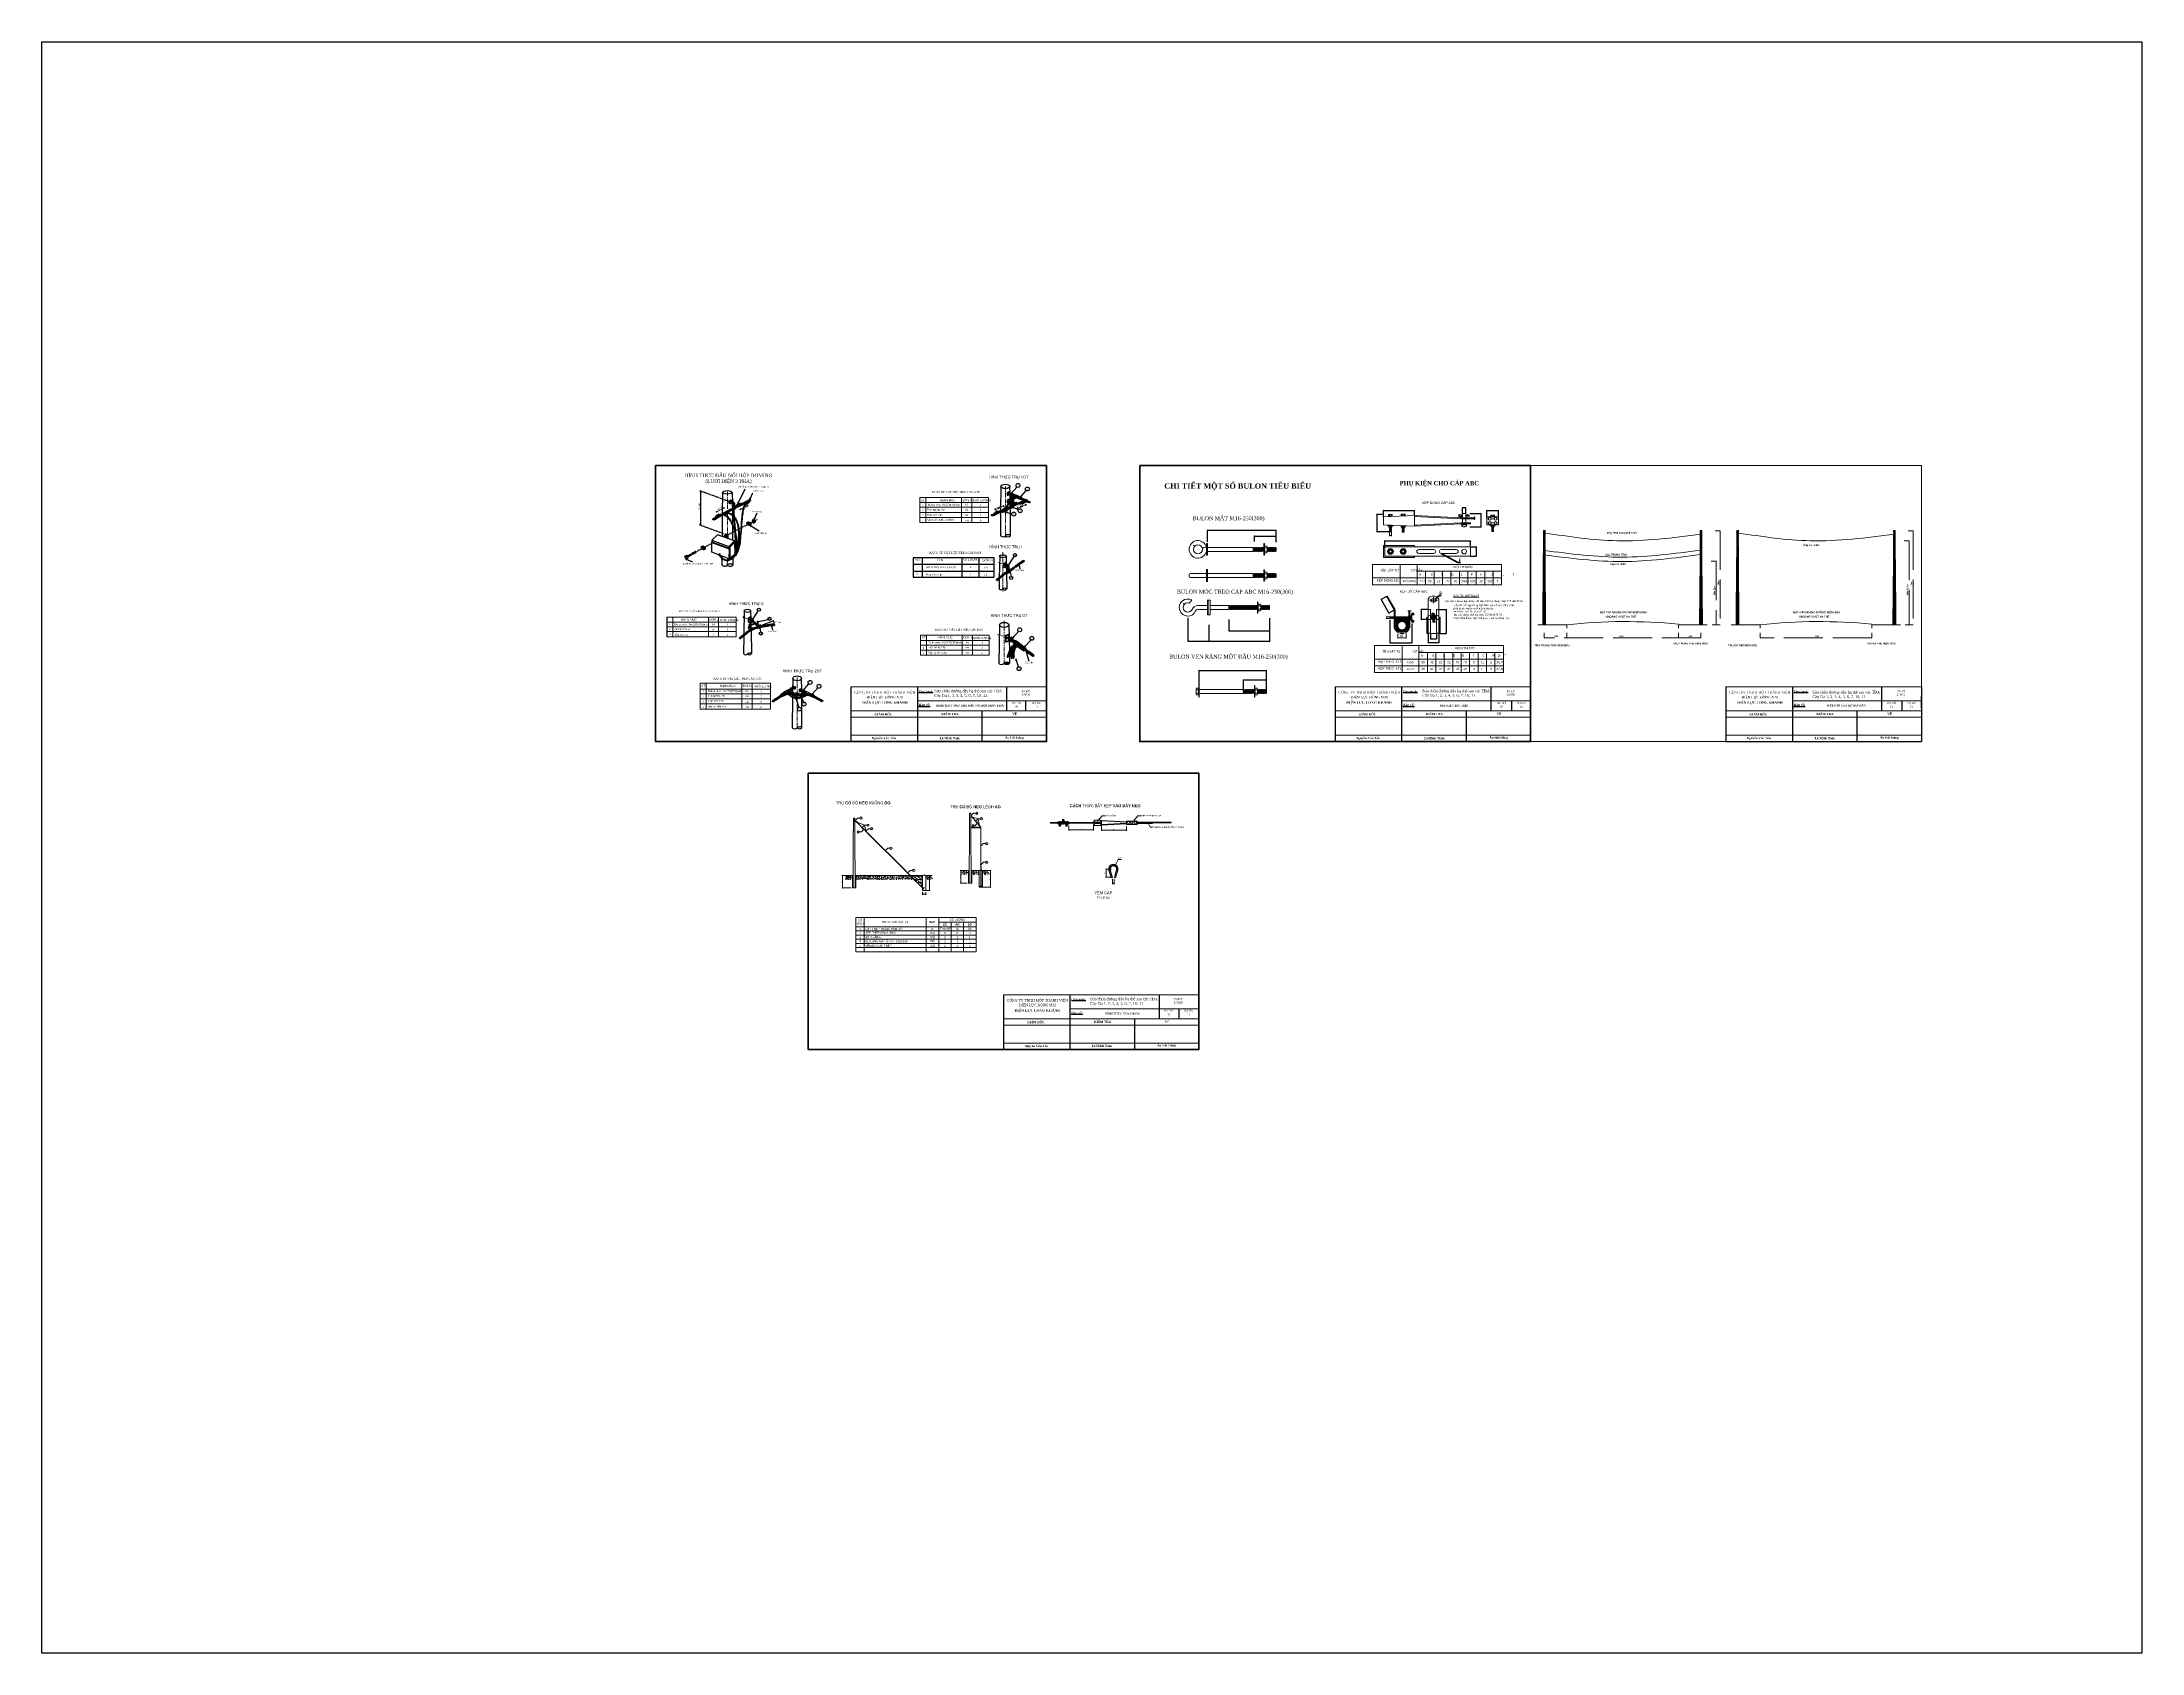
# Model space of a CAD drawing. Header units: millimetres. Extents: x 5654510 to 5731940, y 588357 to 647777.
import ezdxf
from ezdxf.enums import TextEntityAlignment as Align

# ---------------------------------------------------------------- set-up
doc = ezdxf.new("R2010")
doc.units = ezdxf.units.MM
doc.header["$LTSCALE"] = 120
doc.header["$MEASUREMENT"] = 0
for name, pattern in [('ACAD_ISO02W100', [15, 12, -3]), ('CENTER', [2, 1.25, -0.25, 0.25, -0.25]), ('CENTER2', [1.125, 0.75, -0.125, 0.125, -0.125]), ('DASHED2', [9.525, 6.35, -3.175]), ('HIDDEN', [0.375, 0.25, -0.125])]:
    doc.linetypes.add(name, pattern=pattern)
doc.layers.get('Defpoints').update_dxf_attribs({"lineweight": 0})
for name, color, linetype, lineweight in [('Boulon', 150, 'Continuous', 9), ('Buon lon', 150, 'Continuous', 13), ('Day 22kV', 1, 'Continuous', 15), ('dim1', 2, 'Continuous', 5), ('Duongchitiet', 3, 'Continuous', 25), ('Duongcoban', 4, 'Continuous', 30), ('Duongkhuat1', 3, 'ACAD_ISO02W100', 25), ('Duongkichthuoc', 1, 'Continuous', 0), ('Kich thuoc', 7, 'Continuous', 60), ('Net cat', 252, 'Continuous', 5), ('net manh', 7, 'Continuous', 5), ('Net rat manh', 150, 'Continuous', 15), ('Net trung binh', 7, 'Continuous', 15), ('Tet xanh', 90, 'Continuous', 9), ('TEXT', 7, 'Continuous', 13), ('Tim', 30, 'CENTER2', 9), ('truc', 5, 'CENTER', 5)]:
    doc.layers.add(name, color=color, linetype=linetype, lineweight=lineweight)
for name, color, linetype in [('Bulon', 40, 'Continuous'), ('BULONG', 7, 'Continuous'), ('Chu', 5, 'Continuous'), ('DO', 1, 'Continuous'), ('KICHTHUOC', 7, 'Continuous'), ('LAYER10A', 4, 'Continuous'), ('Nen', 7, 'Continuous'), ('NET-DEN', 7, 'Continuous'), ('tbi', 2, 'Continuous')]:
    doc.layers.add(name, color=color, linetype=linetype)
doc.layers.add('Net cham dut', color=150, linetype='DASHED2', lineweight=9, plot=False)
doc.layers.add('PointCheckModelLayout', color=9, linetype='Continuous', plot=False)
doc.styles.add('GIA1', font='VHTIME.TTF', dxfattribs={"height": 3})
doc.styles.add('ISOCP', font='isocp.shx')
doc.styles.get("Standard").update_dxf_attribs({"font": 'VHELVCN.TTF'})
doc.styles.add('STYLE2', font='VHELVCN.TTF', dxfattribs={"height": 500})
doc.styles.add('Time new romen', font='times.ttf')
doc.styles.add('Times New Roman', font='times.ttf')
doc.styles.add('VN', font='VTIMESN.TTF')
doc.styles.add('WMF-VNI-HELVE-CONDENSE1', font='VHELVCN.TTF')
doc.styles.add('WMF-VNI-Times1', font='VTIMESB.TTF')
doc.dimstyles.new('ISO-10', dxfattribs={"dimtxt": 35, "dimasz": 20, "dimexe": 20, "dimexo": 70, "dimgap": 10, "dimtad": 1, "dimtoh": 1, "dimdec": 0, "dimlfac": 0.5, "dimrnd": 1, "dimtxsty": 'Standard', "dimblk": 'OBLIQUE', "dimcen": 2.5, "dimclrd": 1, "dimclre": 1, "dimclrt": 7, "dimadec": 0, "dimazin": 0, "dimtfac": 1, "dimtdec": 0, "dimtmove": 0, "dimatfit": 3, "dimfxl": 1, "dimlwd": 0, "dimlwe": 0, "dimarcsym": 0})
doc.dimstyles.new('ISO-100', dxfattribs={"dimtxt": 35, "dimasz": 20, "dimexe": 20, "dimexo": 70, "dimgap": 10, "dimtad": 1, "dimtoh": 1, "dimdec": 0, "dimlfac": 5, "dimrnd": 1, "dimtxsty": 'Standard', "dimblk": 'OBLIQUE', "dimcen": 2.5, "dimclrd": 1, "dimclre": 1, "dimclrt": 7, "dimadec": 0, "dimazin": 0, "dimtfac": 1, "dimtdec": 0, "dimtmove": 0, "dimatfit": 3, "dimfxl": 1, "dimlwd": 0, "dimlwe": 0, "dimarcsym": 0})
doc.dimstyles.new('ISO-25', dxfattribs={"dimtxt": 0.1, "dimasz": 2.5, "dimexe": 1.251, "dimexo": 0.6255, "dimtad": 1, "dimdec": 1, "dimlfac": 0.75, "dimrnd": 1, "dimtxsty": 'Standard', "dimcen": 2.5, "dimadec": 0, "dimazin": 0, "dimtfac": 1, "dimtdec": 1, "dimtmove": 0, "dimatfit": 3, "dimfxl": 1, "dimarcsym": 0})
doc.dimstyles.new('ISO-25$7', dxfattribs={"dimtxt": 60, "dimasz": 60, "dimexe": 15, "dimexo": 50, "dimgap": 20, "dimtad": 1, "dimdec": 0, "dimzin": 0, "dimdsep": 46, "dimtxsty": 'Times New Roman', "dimcen": 10, "dimdle": 15, "dimclrd": 211, "dimclre": 211, "dimclrt": 140, "dimadec": 0, "dimazin": 0, "dimtfac": 1, "dimtdec": 0, "dimtofl": 0, "dimtmove": 0, "dimatfit": 3, "dimfxl": 15, "dimtolj": 1, "dimtzin": 0, "dimlwd": 9, "dimarcsym": 0})
doc.dimstyles.new('ISO-5', dxfattribs={"dimtxt": 35, "dimasz": 20, "dimexe": 20, "dimexo": 70, "dimgap": 10, "dimtad": 1, "dimtoh": 1, "dimdec": 0, "dimlfac": 0.25, "dimrnd": 1, "dimtxsty": 'Standard', "dimblk": 'OBLIQUE', "dimcen": 2.5, "dimclrd": 1, "dimclre": 1, "dimclrt": 7, "dimadec": 0, "dimazin": 0, "dimtfac": 1, "dimtdec": 0, "dimtmove": 0, "dimatfit": 3, "dimfxl": 1, "dimlwd": 0, "dimlwe": 0, "dimarcsym": 0})
doc.dimstyles.get("Standard").update_dxf_attribs({"dimtxt": 0.18, "dimasz": 20, "dimexe": 20, "dimexo": 20, "dimgap": 0.09, "dimtad": 0, "dimtoh": 1, "dimdec": 0, "dimrnd": 1, "dimzin": 0, "dimdsep": 46, "dimtxsty": 'Standard', "dimcen": 0.09, "dimclrd": 6, "dimclre": 6, "dimclrt": 6, "dimadec": 3, "dimazin": 0, "dimtfac": 1, "dimtdec": 0, "dimtofl": 0, "dimtmove": 0, "dimatfit": 3, "dimfxl": 1, "dimtolj": 1, "dimtzin": 0, "dimlwd": 15, "dimlwe": 15, "dimarcsym": 0})

# ---------------------------------------------------------------- blocks, each defined once
blk = doc.blocks.new('A$C7EEA6D78')
at = {"layer": 'TEXT', "color": 4}
for p, q in [((18, 21), (18, 18)), ((28, 21), (18, 21)), ((18, 18), (18, 15)), ((18, 18), (28, 18)), ((27, 14), (19, 14)), ((20, 21), (20, 41)), ((26, 28), (20, 28)), ((26, 22), (20, 22)), ((26, 21), (20, 21)), ((20, 14), (20, 6)), ((26, 13), (20, 13)), ((26, 12), (20, 12)), ((26, 10), (20, 10)), ((26, 9), (20, 9)), ((26, 7), (20, 7)), ((26, 6), (20, 6)), ((21, 18), (21, 15)), ((25, 18), (25, 15)), ((26, 28), (26, 41)), ((61, 28), (26, 28)), ((61, 22), (26, 22)), ((26, 21), (26, 22)), ((28, 21), (28, 18)), ((28, 18), (28, 15)), ((37, 27), (37, 54)), ((45, 27), (45, 54)), ((53, 21), (53, 18)), ((64, 21), (53, 21)), ((53, 18), (53, 15)), ((53, 18), (64, 18)), ((62, 14), (55, 14)), ((56, 28), (56, 41)), ((56, 21), (56, 22)), ((61, 21), (56, 21)), ((56, 18), (56, 15)), ((56, 14), (56, 6)), ((61, 13), (56, 13)), ((61, 12), (56, 12)), ((61, 10), (56, 10)), ((61, 9), (56, 9)), ((61, 7), (56, 7)), ((61, 6), (56, 6)), ((60, 18), (60, 15)), ((61, 21), (61, 41)), ((61, 14), (61, 6))]:
    blk.add_line(p, q, dxfattribs=at)
at = {"layer": 'TEXT', "color": 4, "extrusion": (0, 0, -1)}
for centre, major_axis, start_param, end_param in [((41, 41), (28.8, 28.8), 3.9269908, 10.2101761), ((41, 41), (-25.1, 25.1), 5.497787143782138, 11.78097245096172), ((19, 16), (1.36, 1.36), 4.519943, 6.4756312), ((19, 16), (-1.36, 1.36), 2.9491467, 4.9048349), ((41, 41), (-14.6, 14.6), 5.4977871, 8.6393798), ((23, 16), (1.78, 1.78), 4.6499531, 6.3456212), ((23, 17), (-1.78, 1.78), 3.0791568, 4.7748249), ((27, 16), (-1.56, 1.56), 6.1636434, 7.9735235), ((27, 17), (1.56, 1.56), 1.4512545, 3.2611345), ((41, 41), (10.4, 10.4), 3.9269908, 7.0685835), ((40, 54), (2.41, 2.41), 3.9269908, 5.4475309), ((40, 27), (-2.41, 2.41), 3.9772471, 5.4977871), ((41, 41), (12, 12), 2.3059383, 2.4064507), ((41, 54), (-2.41, 2.41), 0.8356544, 2.3561945), ((41, 27), (-2.41, 2.41), 2.3561945, 3.8767346), ((55, 16), (1.36, 1.36), 4.519943, 6.4756312), ((55, 16), (-1.36, 1.36), 2.9491467, 4.9048349), ((58, 16), (-1.78, 1.78), 6.2207494, 7.9164175), ((58, 17), (1.78, 1.78), 1.5083604, 3.2040285), ((62, 16), (-1.56, 1.56), 6.1636434, 7.9735235), ((62, 17), (1.56, 1.56), 1.4512545, 3.2611345)]:
    blk.add_ellipse(centre, major_axis=major_axis, ratio=1, start_param=start_param, end_param=end_param, dxfattribs=at)
blk = doc.blocks.new('_Oblique')
at = {"color": 0, "lineweight": -2}
blk.add_line((-0.5, -0.5), (0.5, 0.5), dxfattribs=at)
blk = doc.blocks.new('*D35')
at = {"layer": 'Defpoints', "color": 0}
for p in [(5699659, 624255), (5698816, 623819), (5699659, 623819)]:
    blk.add_point(p, dxfattribs=at)
at = {"layer": 'dim1', "color": 0, "lineweight": -2}
for p, q in [((5698816, 623819), (5698816, 624256)), ((5698816, 624255), (5699659, 624255)), ((5699659, 623819), (5699659, 624256))]:
    blk.add_line(p, q, dxfattribs=at)
at = {"layer": 'dim1', "color": 0, "lineweight": -2, "xscale": 20, "yscale": 20, "zscale": 20, "rotation": 180}
blk.add_blockref('_Oblique', (5698816, 624255), dxfattribs=at)
at = {"layer": 'dim1', "color": 0, "lineweight": -2, "xscale": 20, "yscale": 20, "zscale": 20}
blk.add_blockref('_Oblique', (5699659, 624255), dxfattribs=at)
at = {"layer": 'dim1', "color": 0, "insert": (5699237, 624256), "char_height": 0.1, "attachment_point": 5}
blk.add_mtext('80', dxfattribs=at)
blk = doc.blocks.new('*D36')
at = {"layer": 'Defpoints', "color": 0}
for p in [(5699659, 624601), (5697170, 624039), (5699659, 623846)]:
    blk.add_point(p, dxfattribs=at)
at = {"layer": 'dim1', "color": 0, "lineweight": -2}
for p, q in [((5697170, 624039), (5697170, 624602)), ((5697170, 624601), (5699659, 624601)), ((5699659, 623846), (5699659, 624602))]:
    blk.add_line(p, q, dxfattribs=at)
at = {"layer": 'dim1', "color": 0, "lineweight": -2, "xscale": 20, "yscale": 20, "zscale": 20, "rotation": 180}
blk.add_blockref('_Oblique', (5697170, 624601), dxfattribs=at)
at = {"layer": 'dim1', "color": 0, "lineweight": -2, "xscale": 20, "yscale": 20, "zscale": 20}
blk.add_blockref('_Oblique', (5699659, 624601), dxfattribs=at)
at = {"layer": 'dim1', "color": 0, "insert": (5698415, 624602), "char_height": 0.1, "attachment_point": 5}
blk.add_mtext('250', dxfattribs=at)
blk = doc.blocks.new('*D37')
at = {"color": 6, "lineweight": 15}
for p, q in [((5696586, 627058), (5696606, 627058)), ((5696606, 627058), (5696620, 627044)), ((5696758, 626919), (5696758, 626919)), ((5696758, 626919), (5696758, 626919))]:
    blk.add_line(p, q, dxfattribs=at)
at = {"color": 6}
blk.add_solid([(5696623, 627047), (5696618, 627042), (5696635, 627031)], dxfattribs=at)
at = {"layer": 'Defpoints', "color": 0}
for p in [(5696635, 627031), (5696758, 626919)]:
    blk.add_point(p, dxfattribs=at)
at = {"color": 6, "insert": (5696585, 627058), "char_height": 0.18, "attachment_point": 5}
blk.add_mtext('\\A1;d38', dxfattribs=at)
blk = doc.blocks.new('*D38')
at = {"layer": 'Defpoints', "color": 0}
for p in [(5698265, 626473), (5699773, 626473), (5699773, 626064)]:
    blk.add_point(p, dxfattribs=at)
at = {"layer": 'dim1', "color": 0, "lineweight": -2}
for p, q in [((5698265, 626472), (5698265, 626063)), ((5699773, 626472), (5699773, 626063)), ((5698265, 626064), (5699773, 626064))]:
    blk.add_line(p, q, dxfattribs=at)
at = {"layer": 'dim1', "color": 0, "lineweight": -2, "xscale": 20, "yscale": 20, "zscale": 20, "rotation": 180}
blk.add_blockref('_Oblique', (5698265, 626064), dxfattribs=at)
at = {"layer": 'dim1', "color": 0, "lineweight": -2, "xscale": 20, "yscale": 20, "zscale": 20}
blk.add_blockref('_Oblique', (5699773, 626064), dxfattribs=at)
at = {"layer": 'dim1', "color": 0, "insert": (5699019, 626065), "char_height": 0.1, "attachment_point": 5}
blk.add_mtext('150', dxfattribs=at)
blk = doc.blocks.new('*D39')
at = {"layer": 'Defpoints', "color": 0}
for p in [(5699773, 626526), (5697532, 626230), (5699773, 625672)]:
    blk.add_point(p, dxfattribs=at)
at = {"layer": 'dim1', "color": 0, "lineweight": -2}
for p, q in [((5699773, 626525), (5699773, 625670)), ((5697532, 626229), (5697532, 625670)), ((5697532, 625672), (5699773, 625672))]:
    blk.add_line(p, q, dxfattribs=at)
at = {"layer": 'dim1', "color": 0, "lineweight": -2, "xscale": 20, "yscale": 20, "zscale": 20, "rotation": 180}
blk.add_blockref('_Oblique', (5697532, 625672), dxfattribs=at)
at = {"layer": 'dim1', "color": 0, "lineweight": -2, "xscale": 20, "yscale": 20, "zscale": 20}
blk.add_blockref('_Oblique', (5699773, 625672), dxfattribs=at)
at = {"layer": 'dim1', "color": 0, "insert": (5698652, 625672), "char_height": 0.1, "attachment_point": 5}
blk.add_mtext('250', dxfattribs=at)
blk = doc.blocks.new('*D40')
at = {"layer": 'Defpoints', "color": 0}
for p in [(5696758, 626545), (5697532, 626275), (5697532, 625672)]:
    blk.add_point(p, dxfattribs=at)
at = {"layer": 'dim1', "color": 0, "lineweight": -2}
for p, q in [((5696758, 626544), (5696758, 625670)), ((5696758, 625672), (5697532, 625672)), ((5697532, 626274), (5697532, 625670))]:
    blk.add_line(p, q, dxfattribs=at)
at = {"layer": 'dim1', "color": 0, "lineweight": -2, "xscale": 20, "yscale": 20, "zscale": 20, "rotation": 180}
blk.add_blockref('_Oblique', (5696758, 625672), dxfattribs=at)
at = {"layer": 'dim1', "color": 0, "lineweight": -2, "xscale": 20, "yscale": 20, "zscale": 20}
blk.add_blockref('_Oblique', (5697532, 625672), dxfattribs=at)
at = {"layer": 'dim1', "color": 0, "insert": (5697145, 625672), "char_height": 0.1, "attachment_point": 5}
blk.add_mtext('80', dxfattribs=at)
blk = doc.blocks.new('*D25')
at = {"layer": 'Defpoints', "color": 0}
for p in [(5697481, 629764), (5697481, 629353), (5700009, 629353)]:
    blk.add_point(p, dxfattribs=at)
at = {"layer": 'dim1', "color": 0, "lineweight": -2}
for p, q in [((5697481, 629354), (5697481, 629765)), ((5700009, 629764), (5697481, 629764)), ((5700009, 629354), (5700009, 629765))]:
    blk.add_line(p, q, dxfattribs=at)
at = {"layer": 'dim1', "color": 0, "lineweight": -2, "xscale": 20, "yscale": 20, "zscale": 20, "rotation": 180}
blk.add_blockref('_Oblique', (5697481, 629764), dxfattribs=at)
at = {"layer": 'dim1', "color": 0, "lineweight": -2, "xscale": 20, "yscale": 20, "zscale": 20}
blk.add_blockref('_Oblique', (5700009, 629764), dxfattribs=at)
at = {"layer": 'dim1', "color": 0, "insert": (5698745, 629765), "char_height": 0.1, "attachment_point": 5}
blk.add_mtext('250', dxfattribs=at)
blk = doc.blocks.new('*D26')
at = {"color": 6, "lineweight": 15}
for p, q in [((5696957, 629201), (5696977, 629201)), ((5696977, 629201), (5696992, 629187)), ((5697129, 629063), (5697129, 629063)), ((5697129, 629063), (5697129, 629063))]:
    blk.add_line(p, q, dxfattribs=at)
at = {"color": 6}
blk.add_solid([(5696994, 629190), (5696989, 629185), (5697006, 629174)], dxfattribs=at)
at = {"layer": 'Defpoints', "color": 0}
for p in [(5697006, 629174), (5697129, 629063)]:
    blk.add_point(p, dxfattribs=at)
at = {"color": 6, "insert": (5696957, 629201), "char_height": 0.18, "attachment_point": 5}
blk.add_mtext('\\A1;R15', dxfattribs=at)
blk = doc.blocks.new('*D27')
at = {"layer": 'Defpoints', "color": 0}
for p in [(5700009, 629554), (5699217, 629353), (5700009, 629353)]:
    blk.add_point(p, dxfattribs=at)
at = {"layer": 'dim1', "color": 0, "lineweight": -2}
for p, q in [((5699217, 629354), (5699217, 629555)), ((5699217, 629554), (5700009, 629554)), ((5700009, 629354), (5700009, 629555))]:
    blk.add_line(p, q, dxfattribs=at)
at = {"layer": 'dim1', "color": 0, "lineweight": -2, "xscale": 20, "yscale": 20, "zscale": 20, "rotation": 180}
blk.add_blockref('_Oblique', (5699217, 629554), dxfattribs=at)
at = {"layer": 'dim1', "color": 0, "lineweight": -2, "xscale": 20, "yscale": 20, "zscale": 20}
blk.add_blockref('_Oblique', (5700009, 629554), dxfattribs=at)
at = {"layer": 'dim1', "color": 0, "insert": (5699613, 629554), "char_height": 0.1, "attachment_point": 5}
blk.add_mtext('80', dxfattribs=at)
blk = doc.blocks.new('*D28')
at = {"layer": 'Defpoints', "color": 0}
for p in [(5705121, 630491), (5705121, 630312), (5703969, 630238)]:
    blk.add_point(p, dxfattribs=at)
at = {"layer": 'dim1', "color": 0, "lineweight": -2}
for p, q in [((5703969, 630239), (5703969, 630492)), ((5703969, 630491), (5705121, 630491)), ((5705121, 630313), (5705121, 630492))]:
    blk.add_line(p, q, dxfattribs=at)
at = {"layer": 'dim1', "color": 0, "lineweight": -2, "xscale": 20, "yscale": 20, "zscale": 20, "rotation": 180}
blk.add_blockref('_Oblique', (5703969, 630491), dxfattribs=at)
at = {"layer": 'dim1', "color": 0, "lineweight": -2, "xscale": 20, "yscale": 20, "zscale": 20}
blk.add_blockref('_Oblique', (5705121, 630491), dxfattribs=at)
at = {"layer": 'dim1', "color": 0, "insert": (5704545, 630491), "char_height": 0.1, "attachment_point": 5}
blk.add_mtext('A', dxfattribs=at)
blk = doc.blocks.new('*D29')
at = {"layer": 'Defpoints', "color": 0}
for p in [(5704017, 629123), (5707185, 629376), (5707185, 629198)]:
    blk.add_point(p, dxfattribs=at)
at = {"layer": 'dim1', "color": 0, "lineweight": -2}
for p, q in [((5704017, 629124), (5704017, 629377)), ((5704017, 629376), (5707185, 629376)), ((5707185, 629198), (5707185, 629377))]:
    blk.add_line(p, q, dxfattribs=at)
at = {"layer": 'dim1', "color": 0, "lineweight": -2, "xscale": 20, "yscale": 20, "zscale": 20, "rotation": 180}
blk.add_blockref('_Oblique', (5704017, 629376), dxfattribs=at)
at = {"layer": 'dim1', "color": 0, "lineweight": -2, "xscale": 20, "yscale": 20, "zscale": 20}
blk.add_blockref('_Oblique', (5707185, 629376), dxfattribs=at)
at = {"layer": 'dim1', "color": 0, "insert": (5705601, 629377), "char_height": 0.1, "attachment_point": 5}
blk.add_mtext('L', dxfattribs=at)
blk = doc.blocks.new('*D30')
at = {"layer": 'Defpoints', "color": 0}
for p in [(5707157, 630383), (5707157, 629889), (5707561, 629889)]:
    blk.add_point(p, dxfattribs=at)
at = {"layer": 'dim1', "color": 0, "lineweight": -2}
for p, q in [((5707157, 630383), (5707562, 630383)), ((5707561, 630383), (5707561, 629889)), ((5707157, 629889), (5707562, 629889))]:
    blk.add_line(p, q, dxfattribs=at)
at = {"layer": 'dim1', "color": 0, "lineweight": -2, "xscale": 20, "yscale": 20, "zscale": 20}
for p, rotation in [((5707561, 630383), 90), ((5707561, 629889), 270)]:
    blk.add_blockref('_Oblique', p, dxfattribs=dict(at, rotation=rotation))
at = {"layer": 'dim1', "color": 0, "insert": (5707560, 630133), "char_height": 0.1, "attachment_point": 5, "rotation": 90}
blk.add_mtext('B', dxfattribs=at)
blk = doc.blocks.new('*D31')
at = {"layer": 'Defpoints', "color": 0}
for p in [(5708212, 630491), (5707780, 630238), (5708212, 630267)]:
    blk.add_point(p, dxfattribs=at)
at = {"layer": 'dim1', "color": 0, "lineweight": -2}
for p, q in [((5707780, 630239), (5707780, 630492)), ((5707780, 630491), (5708212, 630491)), ((5708212, 630267), (5708212, 630492))]:
    blk.add_line(p, q, dxfattribs=at)
at = {"layer": 'dim1', "color": 0, "lineweight": -2, "xscale": 20, "yscale": 20, "zscale": 20, "rotation": 180}
blk.add_blockref('_Oblique', (5707780, 630491), dxfattribs=at)
at = {"layer": 'dim1', "color": 0, "lineweight": -2, "xscale": 20, "yscale": 20, "zscale": 20}
blk.add_blockref('_Oblique', (5708212, 630491), dxfattribs=at)
at = {"layer": 'dim1', "color": 0, "insert": (5707996, 630491), "char_height": 0.1, "attachment_point": 5}
blk.add_mtext('D', dxfattribs=at)
blk = doc.blocks.new('*D41')
at = {"layer": 'Defpoints', "color": 0}
for p in [(5706890, 630599), (5706890, 630383), (5707006, 630383)]:
    blk.add_point(p, dxfattribs=at)
at = {"layer": 'dim1', "color": 0, "lineweight": -2}
for p, q in [((5706890, 630384), (5706890, 630600)), ((5707006, 630599), (5706890, 630599)), ((5707006, 630384), (5707006, 630600))]:
    blk.add_line(p, q, dxfattribs=at)
at = {"layer": 'dim1', "color": 0, "lineweight": -2, "xscale": 20, "yscale": 20, "zscale": 20, "rotation": 180}
blk.add_blockref('_Oblique', (5706890, 630599), dxfattribs=at)
at = {"layer": 'dim1', "color": 0, "lineweight": -2, "xscale": 20, "yscale": 20, "zscale": 20}
blk.add_blockref('_Oblique', (5707006, 630599), dxfattribs=at)
at = {"layer": 'dim1', "color": 0, "insert": (5706948, 630599), "char_height": 0.1, "attachment_point": 5}
blk.add_mtext('C', dxfattribs=at)
blk = doc.blocks.new('*D42')
at = {"layer": 'Defpoints', "color": 0}
for p in [(5707185, 630230), (5707185, 630191), (5707328, 630191)]:
    blk.add_point(p, dxfattribs=at)
at = {"layer": 'Kich thuoc', "color": 6, "lineweight": 15}
for p, q in [((5707205, 630230), (5707348, 630230)), ((5707205, 630191), (5707348, 630191)), ((5707328, 630250), (5707328, 630270)), ((5707328, 630171), (5707328, 630151))]:
    blk.add_line(p, q, dxfattribs=at)
at = {"layer": 'Kich thuoc', "color": 6}
for points in [[(5707325, 630250), (5707332, 630250), (5707328, 630230)], [(5707325, 630171), (5707332, 630171), (5707328, 630191)]]:
    blk.add_solid(points, dxfattribs=at)
at = {"layer": 'Kich thuoc', "color": 6, "insert": (5707328, 630210), "char_height": 0.18, "attachment_point": 5, "rotation": 90}
blk.add_mtext('\\A1;T', dxfattribs=at)
blk = doc.blocks.new('*D43')
at = {"layer": 'Defpoints', "color": 0}
for p in [(5704194, 629724), (5704262, 629718), (5704262, 629572)]:
    blk.add_point(p, dxfattribs=at)
at = {"layer": 'Kich thuoc', "color": 6, "lineweight": 15}
for p, q in [((5704194, 629704), (5704194, 629552)), ((5704214, 629572), (5704228, 629572)), ((5704242, 629572), (5704228, 629572)), ((5704262, 629698), (5704262, 629552))]:
    blk.add_line(p, q, dxfattribs=at)
at = {"layer": 'Kich thuoc', "color": 6}
for points in [[(5704214, 629575), (5704214, 629568), (5704194, 629572)], [(5704242, 629575), (5704242, 629568), (5704262, 629572)]]:
    blk.add_solid(points, dxfattribs=at)
at = {"layer": 'Kich thuoc', "color": 6, "insert": (5704228, 629572), "char_height": 0.18, "attachment_point": 5}
blk.add_mtext('\\A1;J', dxfattribs=at)
blk = doc.blocks.new('*D32')
at = {"layer": 'Defpoints', "color": 0}
for p in [(5703921, 630349), (5703725, 629714), (5704202, 629714)]:
    blk.add_point(p, dxfattribs=at)
at = {"layer": 'dim1', "color": 0, "lineweight": -2}
for p, q in [((5703920, 630349), (5703724, 630349)), ((5703725, 630349), (5703725, 629714)), ((5704201, 629714), (5703724, 629714))]:
    blk.add_line(p, q, dxfattribs=at)
at = {"layer": 'dim1', "color": 0, "lineweight": -2, "xscale": 20, "yscale": 20, "zscale": 20}
for p, rotation in [((5703725, 630349), 90), ((5703725, 629714), 270)]:
    blk.add_blockref('_Oblique', p, dxfattribs=dict(at, rotation=rotation))
at = {"layer": 'dim1', "color": 0, "insert": (5703724, 630032), "char_height": 0.1, "attachment_point": 5, "rotation": 90}
blk.add_mtext('H', dxfattribs=at)
blk = doc.blocks.new('*D44')
at = {"layer": 'Defpoints', "color": 0}
for p in [(5707185, 629152), (5707185, 628816), (5707391, 628816)]:
    blk.add_point(p, dxfattribs=at)
at = {"layer": 'dim1', "color": 0, "lineweight": -2}
for p, q in [((5707186, 629152), (5707392, 629152)), ((5707186, 628816), (5707392, 628816)), ((5707391, 629152), (5707391, 628816))]:
    blk.add_line(p, q, dxfattribs=at)
at = {"layer": 'dim1', "color": 0, "lineweight": -2, "xscale": 20, "yscale": 20, "zscale": 20}
for p, rotation in [((5707391, 629152), 90), ((5707391, 628816), 270)]:
    blk.add_blockref('_Oblique', p, dxfattribs=dict(at, rotation=rotation))
at = {"layer": 'dim1', "color": 0, "insert": (5707390, 628984), "char_height": 0.1, "attachment_point": 5, "rotation": 90}
blk.add_mtext('E', dxfattribs=at)
blk = doc.blocks.new('*D33')
at = {"layer": 'Defpoints', "color": 0}
for p in [(5705990, 626843), (5706067, 625957), (5706282, 625957)]:
    blk.add_point(p, dxfattribs=at)
at = {"layer": 'dim1', "color": 0, "lineweight": -2}
for p, q in [((5705990, 626843), (5706283, 626843)), ((5706282, 626843), (5706282, 625957)), ((5706067, 625957), (5706283, 625957))]:
    blk.add_line(p, q, dxfattribs=at)
at = {"layer": 'dim1', "color": 0, "lineweight": -2, "xscale": 20, "yscale": 20, "zscale": 20}
for p, rotation in [((5706282, 626843), 90), ((5706282, 625957), 270)]:
    blk.add_blockref('_Oblique', p, dxfattribs=dict(at, rotation=rotation))
at = {"layer": 'dim1', "color": 0, "insert": (5706281, 626400), "char_height": 0.1, "attachment_point": 5, "rotation": 90}
blk.add_mtext('E', dxfattribs=at)
blk = doc.blocks.new('*D45')
at = {"layer": 'Defpoints', "color": 0}
for p in [(5705711, 625957), (5705923, 625957), (5705923, 625769)]:
    blk.add_point(p, dxfattribs=at)
at = {"layer": 'dim1', "color": 0, "lineweight": -2}
for p, q in [((5705711, 625956), (5705711, 625767)), ((5705711, 625769), (5705923, 625769)), ((5705923, 625956), (5705923, 625767))]:
    blk.add_line(p, q, dxfattribs=at)
at = {"layer": 'dim1', "color": 0, "lineweight": -2, "xscale": 20, "yscale": 20, "zscale": 20, "rotation": 180}
blk.add_blockref('_Oblique', (5705711, 625769), dxfattribs=at)
at = {"layer": 'dim1', "color": 0, "lineweight": -2, "xscale": 20, "yscale": 20, "zscale": 20}
blk.add_blockref('_Oblique', (5705923, 625769), dxfattribs=at)
at = {"layer": 'dim1', "color": 0, "insert": (5705817, 625769), "char_height": 0.1, "attachment_point": 5}
blk.add_mtext('C', dxfattribs=at)
blk = doc.blocks.new('*D46')
at = {"layer": 'Defpoints', "color": 0}
for p in [(5705615, 625957), (5706019, 625957), (5706019, 625623)]:
    blk.add_point(p, dxfattribs=at)
at = {"layer": 'dim1', "color": 0, "lineweight": -2}
for p, q in [((5705615, 625956), (5705615, 625622)), ((5706019, 625956), (5706019, 625622)), ((5705615, 625623), (5706019, 625623))]:
    blk.add_line(p, q, dxfattribs=at)
at = {"layer": 'dim1', "color": 0, "lineweight": -2, "xscale": 20, "yscale": 20, "zscale": 20, "rotation": 180}
blk.add_blockref('_Oblique', (5705615, 625623), dxfattribs=at)
at = {"layer": 'dim1', "color": 0, "lineweight": -2, "xscale": 20, "yscale": 20, "zscale": 20}
blk.add_blockref('_Oblique', (5706019, 625623), dxfattribs=at)
at = {"layer": 'dim1', "color": 0, "insert": (5705817, 625624), "char_height": 0.1, "attachment_point": 5}
blk.add_mtext('B', dxfattribs=at)
blk = doc.blocks.new('*D47')
at = {"layer": 'Defpoints', "color": 0}
for p in [(5705359, 626475), (5705567, 626475), (5705615, 626843)]:
    blk.add_point(p, dxfattribs=at)
at = {"layer": 'dim1', "color": 0, "lineweight": -2}
for p, q in [((5705615, 626843), (5705358, 626843)), ((5705567, 626475), (5705358, 626475)), ((5705359, 626843), (5705359, 626475))]:
    blk.add_line(p, q, dxfattribs=at)
at = {"layer": 'dim1', "color": 0, "lineweight": -2, "xscale": 20, "yscale": 20, "zscale": 20}
for p, rotation in [((5705359, 626843), 90), ((5705359, 626475), 270)]:
    blk.add_blockref('_Oblique', p, dxfattribs=dict(at, rotation=rotation))
at = {"layer": 'dim1', "color": 0, "insert": (5705359, 626659), "char_height": 0.1, "attachment_point": 5, "rotation": 90}
blk.add_mtext('D', dxfattribs=at)
blk = doc.blocks.new('*D48')
at = {"layer": 'Defpoints', "color": 0}
for p in [(5704080, 627320), (5704170, 626715), (5704361, 626823)]:
    blk.add_point(p, dxfattribs=at)
at = {"layer": 'dim1', "color": 0, "lineweight": -2}
for p, q in [((5704079, 627320), (5703888, 627211)), ((5703889, 627212), (5704170, 626715)), ((5704360, 626822), (5704169, 626714))]:
    blk.add_line(p, q, dxfattribs=at)
at = {"layer": 'dim1', "color": 0, "lineweight": -2, "xscale": 20, "yscale": 20, "zscale": 20}
for p, rotation in [((5703889, 627212), 119.483917479173), ((5704170, 626715), 299.483917479173)]:
    blk.add_blockref('_Oblique', p, dxfattribs=dict(at, rotation=rotation))
at = {"layer": 'dim1', "color": 0, "insert": (5704030, 626964), "char_height": 0.1, "attachment_point": 5, "rotation": 299.48392}
blk.add_mtext('F', dxfattribs=at)
blk = doc.blocks.new('*D49')
at = {"layer": 'Defpoints', "color": 0}
for p in [(5704091, 626510), (5704205, 626510), (5704211, 626578)]:
    blk.add_point(p, dxfattribs=at)
at = {"layer": 'Kich thuoc', "color": 6, "lineweight": 15}
for p, q in [((5704191, 626578), (5704071, 626578)), ((5704185, 626510), (5704071, 626510)), ((5704091, 626558), (5704091, 626544)), ((5704091, 626530), (5704091, 626544))]:
    blk.add_line(p, q, dxfattribs=at)
at = {"layer": 'Kich thuoc', "color": 6}
for points in [[(5704088, 626558), (5704094, 626558), (5704091, 626578)], [(5704088, 626530), (5704094, 626530), (5704091, 626510)]]:
    blk.add_solid(points, dxfattribs=at)
at = {"layer": 'Kich thuoc', "color": 6, "insert": (5704091, 626544), "char_height": 0.18, "attachment_point": 5, "rotation": 90}
blk.add_mtext('\\A1;G', dxfattribs=at)
blk = doc.blocks.new('*D34')
at = {"layer": 'Defpoints', "color": 0}
for p in [(5704211, 626468), (5705020, 626333), (5705020, 625613)]:
    blk.add_point(p, dxfattribs=at)
at = {"layer": 'dim1', "color": 0, "lineweight": -2}
for p, q in [((5704211, 626467), (5704211, 625612)), ((5705020, 626333), (5705020, 625612)), ((5704211, 625613), (5705020, 625613))]:
    blk.add_line(p, q, dxfattribs=at)
at = {"layer": 'dim1', "color": 0, "lineweight": -2, "xscale": 20, "yscale": 20, "zscale": 20, "rotation": 180}
blk.add_blockref('_Oblique', (5704211, 625613), dxfattribs=at)
at = {"layer": 'dim1', "color": 0, "lineweight": -2, "xscale": 20, "yscale": 20, "zscale": 20}
blk.add_blockref('_Oblique', (5705020, 625613), dxfattribs=at)
at = {"layer": 'dim1', "color": 0, "insert": (5704620, 625614), "char_height": 0.1, "attachment_point": 5}
blk.add_mtext('A', dxfattribs=at)
blk = doc.blocks.new('*D50')
at = {"layer": 'Defpoints', "color": 0}
for p in [(5704909, 626791), (5704909, 626640), (5704947, 626640)]:
    blk.add_point(p, dxfattribs=at)
at = {"layer": 'Kich thuoc', "color": 6, "lineweight": 15}
for p, q in [((5704889, 626791), (5704869, 626791)), ((5704909, 626660), (5704909, 626811)), ((5704947, 626660), (5704947, 626811)), ((5704967, 626791), (5704987, 626791))]:
    blk.add_line(p, q, dxfattribs=at)
at = {"layer": 'Kich thuoc', "color": 6}
for points in [[(5704889, 626794), (5704889, 626787), (5704909, 626791)], [(5704967, 626794), (5704967, 626787), (5704947, 626791)]]:
    blk.add_solid(points, dxfattribs=at)
at = {"layer": 'Kich thuoc', "color": 6, "insert": (5704928, 626791), "char_height": 0.18, "attachment_point": 5}
blk.add_mtext('\\A1;T', dxfattribs=at)
blk = doc.blocks.new('*D51')
at = {"layer": 'Defpoints', "color": 0}
for p in [(5686972, 616487), (5687095, 616487), (5687095, 616346)]:
    blk.add_point(p, dxfattribs=at)
at = {"layer": 'Duongkichthuoc', "color": 1, "lineweight": 0}
for p, q in [((5686972, 616417), (5686972, 616326)), ((5686972, 616346), (5687095, 616346)), ((5687095, 616417), (5687095, 616326))]:
    blk.add_line(p, q, dxfattribs=at)
at = {"layer": 'Duongkichthuoc', "color": 1, "lineweight": 0, "xscale": 20, "yscale": 20, "zscale": 20, "rotation": 180}
blk.add_blockref('_Oblique', (5686972, 616346), dxfattribs=at)
at = {"layer": 'Duongkichthuoc', "color": 1, "lineweight": 0, "xscale": 20, "yscale": 20, "zscale": 20}
blk.add_blockref('_Oblique', (5687095, 616346), dxfattribs=at)
at = {"layer": 'Duongkichthuoc', "color": 7, "lineweight": 9, "insert": (5687033, 616373), "char_height": 35, "attachment_point": 5}
blk.add_mtext('612', dxfattribs=at)
blk = doc.blocks.new('*D52')
at = {"color": 1, "lineweight": 0}
for p, q in [((5687046, 617038), (5687253, 617038)), ((5687046, 616487), (5687253, 616487)), ((5687233, 617038), (5687233, 616487))]:
    blk.add_line(p, q, dxfattribs=at)
at = {"layer": 'Defpoints', "color": 0}
for p in [(5686976, 617038), (5686976, 616487), (5687233, 616487)]:
    blk.add_point(p, dxfattribs=at)
at = {"color": 1, "lineweight": 0, "xscale": 20, "yscale": 20, "zscale": 20}
for p, rotation in [((5687233, 617038), 90), ((5687233, 616487), 270)]:
    blk.add_blockref('_Oblique', p, dxfattribs=dict(at, rotation=rotation))
at = {"color": 7, "lineweight": 9, "insert": (5687205, 616762), "char_height": 35, "attachment_point": 5, "rotation": 90}
blk.add_mtext('2754', dxfattribs=at)
blk = doc.blocks.new('*D53')
at = {"color": 1, "lineweight": 0}
for p, q in [((5688623, 617216), (5688365, 617216)), ((5688385, 617216), (5688385, 616757)), ((5688621, 616757), (5688365, 616757))]:
    blk.add_line(p, q, dxfattribs=at)
at = {"layer": 'Defpoints', "color": 0}
for p in [(5688693, 617216), (5688385, 616757), (5688691, 616757)]:
    blk.add_point(p, dxfattribs=at)
at = {"color": 1, "lineweight": 0, "xscale": 20, "yscale": 20, "zscale": 20}
for p, rotation in [((5688385, 617216), 90), ((5688385, 616757), 270)]:
    blk.add_blockref('_Oblique', p, dxfattribs=dict(at, rotation=rotation))
at = {"color": 7, "lineweight": 9, "insert": (5688358, 616987), "char_height": 35, "attachment_point": 5, "rotation": 90}
blk.add_mtext('2295', dxfattribs=at)
blk = doc.blocks.new('*D54')
at = {"color": 1, "lineweight": 0}
for p, q in [((5689202, 617216), (5689500, 617216)), ((5689480, 617216), (5689480, 616604)), ((5689200, 616604), (5689500, 616604))]:
    blk.add_line(p, q, dxfattribs=at)
at = {"layer": 'Defpoints', "color": 0}
for p in [(5689132, 617216), (5689130, 616604), (5689480, 616604)]:
    blk.add_point(p, dxfattribs=at)
at = {"color": 1, "lineweight": 0, "xscale": 20, "yscale": 20, "zscale": 20}
for p, rotation in [((5689480, 617216), 90), ((5689480, 616604), 270)]:
    blk.add_blockref('_Oblique', p, dxfattribs=dict(at, rotation=rotation))
at = {"color": 7, "lineweight": 9, "insert": (5689452, 616910), "char_height": 35, "attachment_point": 5, "rotation": 90}
blk.add_mtext('3061', dxfattribs=at)
blk = doc.blocks.new('*D55')
at = {"color": 1, "lineweight": 0}
for p, q in [((5684345, 617038), (5684005, 617038)), ((5684345, 616579), (5684005, 616579)), ((5684025, 617038), (5684025, 616579))]:
    blk.add_line(p, q, dxfattribs=at)
at = {"layer": 'Defpoints', "color": 0}
for p in [(5684025, 616579), (5684415, 617038), (5684415, 616579)]:
    blk.add_point(p, dxfattribs=at)
at = {"color": 1, "lineweight": 0, "xscale": 20, "yscale": 20, "zscale": 20}
for p, rotation in [((5684025, 617038), 90), ((5684025, 616579), 270)]:
    blk.add_blockref('_Oblique', p, dxfattribs=dict(at, rotation=rotation))
at = {"color": 7, "lineweight": 9, "insert": (5683997, 616808), "char_height": 35, "attachment_point": 5, "rotation": 90}
blk.add_mtext('2295', dxfattribs=at)
blk = doc.blocks.new('*D56')
at = {"layer": 'Defpoints', "color": 0}
for p in [(5692368, 618945), (5693286, 618968), (5693286, 618715)]:
    blk.add_point(p, dxfattribs=at)
at = {"layer": 'Duongchitiet', "color": 1, "lineweight": 0}
for p, q in [((5692368, 618875), (5692368, 618695)), ((5692368, 618715), (5693286, 618715)), ((5693286, 618898), (5693286, 618695))]:
    blk.add_line(p, q, dxfattribs=at)
at = {"layer": 'Duongchitiet', "color": 1, "lineweight": 0, "xscale": 20, "yscale": 20, "zscale": 20, "rotation": 180}
blk.add_blockref('_Oblique', (5692368, 618715), dxfattribs=at)
at = {"layer": 'Duongchitiet', "color": 1, "lineweight": 0, "xscale": 20, "yscale": 20, "zscale": 20}
blk.add_blockref('_Oblique', (5693286, 618715), dxfattribs=at)
at = {"layer": 'Duongchitiet', "color": 7, "lineweight": 9, "insert": (5692827, 618743), "char_height": 35, "attachment_point": 5}
blk.add_mtext('459', dxfattribs=at)
blk = doc.blocks.new('*D57')
at = {"color": 1, "lineweight": 0}
for p, q in [((5693580, 618908), (5693580, 618686)), ((5693580, 618706), (5694498, 618706)), ((5694498, 618847), (5694498, 618686))]:
    blk.add_line(p, q, dxfattribs=at)
at = {"layer": 'Defpoints', "color": 0}
for p in [(5693580, 618978), (5694498, 618917), (5694498, 618706)]:
    blk.add_point(p, dxfattribs=at)
at = {"color": 1, "lineweight": 0, "xscale": 20, "yscale": 20, "zscale": 20, "rotation": 180}
blk.add_blockref('_Oblique', (5693580, 618706), dxfattribs=at)
at = {"color": 1, "lineweight": 0, "xscale": 20, "yscale": 20, "zscale": 20}
blk.add_blockref('_Oblique', (5694498, 618706), dxfattribs=at)
at = {"color": 7, "lineweight": 9, "insert": (5694039, 618734), "char_height": 35, "attachment_point": 5}
blk.add_mtext('459', dxfattribs=at)
blk = doc.blocks.new('*D58')
at = {"color": 1, "lineweight": 0}
for p, q in [((5693941, 617273), (5693722, 617273)), ((5693742, 617273), (5693742, 616967)), ((5693905, 616967), (5693722, 616967))]:
    blk.add_line(p, q, dxfattribs=at)
at = {"layer": 'Defpoints', "color": 0}
for p in [(5694011, 617273), (5693742, 616967), (5693975, 616967)]:
    blk.add_point(p, dxfattribs=at)
at = {"color": 1, "lineweight": 0, "xscale": 20, "yscale": 20, "zscale": 20}
for p, rotation in [((5693742, 617273), 90), ((5693742, 616967), 270)]:
    blk.add_blockref('_Oblique', p, dxfattribs=dict(at, rotation=rotation))
at = {"color": 7, "lineweight": 9, "insert": (5693715, 617120), "char_height": 35, "attachment_point": 5, "rotation": 90}
blk.add_mtext('77', dxfattribs=at)
blk = doc.blocks.new('*D59')
at = {"color": 1, "lineweight": 0}
for p, q in [((5693975, 616897), (5693975, 616716)), ((5693975, 616736), (5694048, 616736)), ((5694048, 616897), (5694048, 616716))]:
    blk.add_line(p, q, dxfattribs=at)
at = {"layer": 'Defpoints', "color": 0}
for p in [(5693975, 616967), (5694048, 616967), (5694048, 616736)]:
    blk.add_point(p, dxfattribs=at)
at = {"color": 1, "lineweight": 0, "xscale": 20, "yscale": 20, "zscale": 20, "rotation": 180}
blk.add_blockref('_Oblique', (5693975, 616736), dxfattribs=at)
at = {"color": 1, "lineweight": 0, "xscale": 20, "yscale": 20, "zscale": 20}
blk.add_blockref('_Oblique', (5694048, 616736), dxfattribs=at)
at = {"color": 7, "lineweight": 9, "insert": (5694011, 616764), "char_height": 35, "attachment_point": 5}
blk.add_mtext('18', dxfattribs=at)

msp = doc.modelspace()

# ---------------------------------------------------------------- hatches: boundary and pattern name
at = {"linetype": 'Continuous'}
h = msp.add_hatch(color=3, dxfattribs=at)
h.paths.add_polyline_path([(5690110.94, 631156.49), (5690100.2, 631164.53), (5690101.55, 631068.01), (5690110.94, 631064.5)])
h.paths.add_polyline_path([(5690156.57, 631171.23), (5690169.99, 631183.3), (5690179.39, 631195.36), (5690168.65, 631200.72), (5690165.97, 631196.7), (5690156.57, 631184.64), (5690145.83, 631176.59), (5690133.76, 631169.89), (5690117.65, 631165.87), (5690100.2, 631164.53), (5690110.94, 631156.49), (5690123.02, 631159.17), (5690139.12, 631163.19)])
h.paths.add_polyline_path([(5690107.28, 630876.41), (5690096.54, 630884.45), (5690097.88, 630787.93), (5690107.28, 630784.42)])
h.paths.add_polyline_path([(5690152.91, 630891.15), (5690166.33, 630903.22), (5690175.73, 630915.28), (5690164.99, 630920.64), (5690162.31, 630916.62), (5690152.91, 630904.56), (5690142.17, 630896.51), (5690130.1, 630889.81), (5690113.99, 630885.79), (5690096.54, 630884.45), (5690107.28, 630876.41), (5690119.36, 630879.09), (5690135.46, 630883.11)])
msp.add_hatch(color=3).paths.add_polyline_path([(5679861, 630849.88), (5679874.69, 630852.29), (5679891.16, 630857.36), (5679905.01, 630866.57), (5679920.25, 630877.11), (5679932.83, 630890.44), (5679922.03, 630894.78), (5679916.45, 630889.46), (5679910.84, 630882.78), (5679899.72, 630873.5), (5679885.9, 630865.65), (5679868.06, 630860.62), (5679850.29, 630858.3), (5679849.19, 630752.09), (5679861.39, 630749.08)])
h = msp.add_hatch()
h.set_pattern_fill('AR-SAND', color=256, scale=0.243181, style=0)
h.set_pattern_definition([(37.5, (5686144.005, 619305.371), (-0.389097, 11.901586), [0, -9.388721, 0, -10.500544, 0, -10.037284]), (7.5, (5686144.005, 619305.37), (10.93154, 17.431805), [0, -5.064968, 0, -8.462203, 0, -3.242815]), (327.5, (5686136.407, 619305.371), (19.23541, 0.03495), [0, -3.088395, 0, -11.118223, 0, -14.515457]), (317.5, (5686136.407, 619305.37), (18.56822, 5.42121), [0, -1.544198, 0, -7.288613, 0, -8.338667])])
h.paths.add_polyline_path([(5689986.09, 624860.68, 0.34971356), (5690186.1, 624860.68, 0.40320434)])
h.paths.add_polyline_path([(5690162.3, 624860.7, 0.28587687), (5690009.89, 624860.7, 0.2525936)], flags=16)
at = {"lineweight": 9}
h = msp.add_hatch(dxfattribs=at)
h.set_pattern_fill('AR-CONC', color=0, scale=15.30081, style=0)
h.set_pattern_definition([(50, (5687358.85, 604760.03), (109.7466, -9.6016), [11.4756, -126.2317]), (355, (5687358.85, 604760.03), (-21.2301, 115.0915), [9.1805, -100.9853]), (100.4514, (5687368, 604759.23), (88.5166, 105.4898), [9.7528, -107.2804]), (46.1842, (5687358.85, 604790.64), (163.2965, -25.3257), [17.2134, -189.3475]), (96.6356, (5687372.46, 604788.52), (143.011, 149.048), [14.6291, -160.9206]), (351.1842, (5687358.85, 604790.64), (143.0108, 149.048), [13.7707, -151.478]), (21, (5687374.15, 604782.985), (91.3316, -61.60395), [11.4756, -126.2317]), (326, (5687374.15, 604782.98), (37.2292, 110.9538), [9.1805, -100.9853]), (71.4514, (5687381.76, 604777.85), (128.5609, 49.3498), [9.7528, -107.2804]), (37.5, (5687358.852, 604760.034), (1.86056, 50.93546), [0, -99.76128, 0, -102.51543, 0, -101.36786]), (7.5, (5687358.85, 604760.034), (40.25177, 60.34819), [0, -58.4491, 0, -97.46616, 0, -38.63454]), (327.5, (5687324.73, 604760.034), (81.67916, -3.45108), [0, -38.25202, 0, -119.3463, 0, -158.36338]), (317.5, (5687309.43, 604760.034), (89.2322, 15.31687), [0, -49.72763, 0, -79.2582, 0, -112.46095])])
h.paths.add_polyline_path([(5688427.14, 617216.2), (5688668.69, 617216.2), (5688668.69, 617063.2), (5688427.14, 617063.2)])
h = msp.add_hatch(dxfattribs=at)
h.set_pattern_fill('AR-CONC', color=0, scale=15.30081, style=0)
h.set_pattern_definition([(50, (5687722.81, 604760.03), (109.7466, -9.6016), [11.4756, -126.2317]), (355, (5687722.81, 604760.03), (-21.2301, 115.0915), [9.1805, -100.9853]), (100.4514, (5687731.96, 604759.23), (88.5166, 105.4898), [9.7528, -107.2804]), (46.1842, (5687722.81, 604790.64), (163.2965, -25.3257), [17.2134, -189.3475]), (96.6356, (5687736.42, 604788.52), (143.011, 149.048), [14.6291, -160.9206]), (351.1842, (5687722.81, 604790.64), (143.0108, 149.048), [13.7707, -151.478]), (21, (5687738.11, 604782.985), (91.3316, -61.60395), [11.4756, -126.2317]), (326, (5687738.11, 604782.98), (37.2292, 110.9538), [9.1805, -100.9853]), (71.4514, (5687745.72, 604777.85), (128.5609, 49.3498), [9.7528, -107.2804]), (37.5, (5687722.81, 604760.034), (1.86056, 50.93546), [0, -99.76128, 0, -102.51543, 0, -101.36786]), (7.5, (5687722.81, 604760.034), (40.25177, 60.34819), [0, -58.4491, 0, -97.46616, 0, -38.63454]), (327.5, (5687688.69, 604760.034), (81.67916, -3.45108), [0, -38.25202, 0, -119.3463, 0, -158.36338]), (317.5, (5687673.39, 604760.034), (89.2322, 15.31687), [0, -49.72763, 0, -79.2582, 0, -112.46095])])
h.paths.add_polyline_path([(5688791.1, 617216.2), (5689068.64, 617216.2), (5689068.64, 617063.2), (5688791.1, 617063.2)])
h = msp.add_hatch(dxfattribs=at)
h.set_pattern_fill('AR-CONC', color=0, scale=15.30081, style=0)
h.set_pattern_definition([(50, (5688122.76, 604760.03), (109.7466, -9.6016), [11.4756, -126.2317]), (355, (5688122.76, 604760.03), (-21.2301, 115.0915), [9.1805, -100.9853]), (100.4514, (5688131.91, 604759.23), (88.5166, 105.4898), [9.7528, -107.2804]), (46.1842, (5688122.76, 604790.64), (163.2965, -25.3257), [17.2134, -189.3475]), (96.6356, (5688136.37, 604788.52), (143.011, 149.048), [14.6291, -160.9206]), (351.1842, (5688122.76, 604790.64), (143.0108, 149.048), [13.7707, -151.478]), (21, (5688138.06, 604782.985), (91.3316, -61.60395), [11.4756, -126.2317]), (326, (5688138.06, 604782.98), (37.2292, 110.9538), [9.1805, -100.9853]), (71.4514, (5688145.67, 604777.85), (128.5609, 49.3498), [9.7528, -107.2804]), (37.5, (5688122.76, 604760.034), (1.86056, 50.93546), [0, -99.76128, 0, -102.51543, 0, -101.36786]), (7.5, (5688122.76, 604760.034), (40.25177, 60.34819), [0, -58.4491, 0, -97.46616, 0, -38.63454]), (327.5, (5688088.64, 604760.034), (81.67916, -3.45108), [0, -38.25202, 0, -119.3463, 0, -158.36338]), (317.5, (5688073.34, 604760.034), (89.2322, 15.31687), [0, -49.72763, 0, -79.2582, 0, -112.46095])])
h.paths.add_polyline_path([(5689191.05, 617216.2), (5689432.6, 617216.2), (5689432.6, 617063.2), (5689191.05, 617063.2)])
h = msp.add_hatch(dxfattribs=at)
h.set_pattern_fill('AR-CONC', color=0, scale=15.30081, style=0)
h.set_pattern_definition([(50, (5683080.55, 604581.62), (109.7466, -9.6016), [11.4756, -126.2317]), (355, (5683080.55, 604581.62), (-21.2301, 115.0915), [9.1805, -100.9853]), (100.4514, (5683089.7, 604580.82), (88.5166, 105.4898), [9.7528, -107.2804]), (46.1842, (5683080.55, 604612.22), (163.2965, -25.3257), [17.2134, -189.3475]), (96.6356, (5683094.16, 604610.1), (143.011, 149.048), [14.6291, -160.9206]), (351.1842, (5683080.55, 604612.22), (143.0108, 149.048), [13.7707, -151.478]), (21, (5683095.85, 604604.57), (91.3316, -61.60395), [11.4756, -126.2317]), (326, (5683095.85, 604604.57), (37.2292, 110.9538), [9.1805, -100.9853]), (71.4514, (5683103.46, 604599.43), (128.5609, 49.3498), [9.7528, -107.2804]), (37.5, (5683080.552, 604581.616), (1.86056, 50.93546), [0, -99.76128, 0, -102.51543, 0, -101.36786]), (7.5, (5683080.55, 604581.616), (40.25177, 60.34819), [0, -58.4491, 0, -97.46616, 0, -38.63454]), (327.5, (5683046.43, 604581.616), (81.67916, -3.45108), [0, -38.25202, 0, -119.3463, 0, -158.36338]), (317.5, (5683031.13, 604581.616), (89.2322, 15.31687), [0, -49.72763, 0, -79.2582, 0, -112.46095])])
h.paths.add_polyline_path([(5684148.84, 617037.79), (5684390.39, 617037.79), (5684390.39, 616884.78), (5684148.84, 616884.78)])
h = msp.add_hatch(dxfattribs=at)
h.set_pattern_fill('AR-CONC', color=0, scale=15.30081, style=0)
h.set_pattern_definition([(50, (5680958.71, 604581.62), (109.7466, -9.6016), [11.4756, -126.2317]), (355, (5680958.71, 604581.62), (-21.2301, 115.0915), [9.1805, -100.9853]), (100.4514, (5680967.86, 604580.82), (88.5166, 105.4898), [9.7528, -107.2804]), (46.1842, (5680958.71, 604612.22), (163.2965, -25.3257), [17.2134, -189.3475]), (96.6356, (5680972.32, 604610.1), (143.011, 149.048), [14.6291, -160.9206]), (351.1842, (5680958.71, 604612.22), (143.0108, 149.048), [13.7707, -151.478]), (21, (5680974.01, 604604.57), (91.3316, -61.60395), [11.4756, -126.2317]), (326, (5680974.01, 604604.57), (37.2292, 110.9538), [9.1805, -100.9853]), (71.4514, (5680981.62, 604599.43), (128.5609, 49.3498), [9.7528, -107.2804]), (37.5, (5680958.712, 604581.616), (1.86056, 50.93546), [0, -99.76128, 0, -102.51543, 0, -101.36786]), (7.5, (5680958.71, 604581.616), (40.25177, 60.34819), [0, -58.4491, 0, -97.46616, 0, -38.63454]), (327.5, (5680924.59, 604581.616), (81.67916, -3.45108), [0, -38.25202, 0, -119.34632, 0, -158.36338]), (317.5, (5680909.29, 604581.616), (89.2322, 15.31687), [0, -49.72763, 0, -79.2582, 0, -112.46095])])
h.paths.add_polyline_path([(5684512.8, 617037.79), (5686511.86, 617037.79), (5686664.87, 616884.78), (5684512.8, 616884.78)])
h = msp.add_hatch(dxfattribs=at)
h.set_pattern_fill('AR-SAND', color=0, scale=45.902429, style=0)
h.set_pattern_definition([(37.5, (5680958.71, 604581.616), (-2.89155, 88.4459), [0, -69.7717, 0, -78.03413, 0, -74.59145]), (7.5, (5680958.71, 604581.62), (81.237, 129.5434), [0, -37.64, 0, -62.88633, 0, -24.09878]), (327.5, (5680902.25, 604581.616), (142.94668, 0.25976), [0, -22.9512, 0, -82.62437, 0, -107.8707]), (317.5, (5680902.25, 604581.62), (137.9885, 40.2874), [0, -11.4756, 0, -54.16487, 0, -61.96828])])
h.paths.add_polyline_path([(5686972.12, 617037.79), (5686511.86, 617037.79), (5686972.12, 616577.52)])
h = msp.add_hatch(dxfattribs=at)
h.set_pattern_fill('AR-CONC', color=0, scale=15.30081, style=0)
h.set_pattern_definition([(50, (5686026.24, 604581.62), (109.7466, -9.6016), [11.4756, -126.2317]), (355, (5686026.24, 604581.62), (-21.2301, 115.0915), [9.1805, -100.9853]), (100.4514, (5686035.39, 604580.82), (88.5166, 105.4898), [9.7528, -107.2804]), (46.1842, (5686026.24, 604612.22), (163.2965, -25.3257), [17.2134, -189.3475]), (96.6356, (5686039.85, 604610.1), (143.011, 149.048), [14.6291, -160.9206]), (351.1842, (5686026.24, 604612.22), (143.0108, 149.048), [13.7707, -151.478]), (21, (5686041.54, 604604.57), (91.3316, -61.60395), [11.4756, -126.2317]), (326, (5686041.54, 604604.57), (37.2292, 110.9538), [9.1805, -100.9853]), (71.4514, (5686049.15, 604599.43), (128.5609, 49.3498), [9.7528, -107.2804]), (37.5, (5686026.242, 604581.616), (1.86056, 50.93546), [0, -99.76128, 0, -102.51543, 0, -101.36786]), (7.5, (5686026.24, 604581.616), (40.25177, 60.34819), [0, -58.4491, 0, -97.46616, 0, -38.63454]), (327.5, (5685992.12, 604581.616), (81.67916, -3.45108), [0, -38.25202, 0, -119.3463, 0, -158.36338]), (317.5, (5685976.82, 604581.616), (89.2322, 15.31687), [0, -49.72763, 0, -79.2582, 0, -112.46095])])
h.paths.add_polyline_path([(5687094.53, 617037.79), (5687336.08, 617037.79), (5687336.08, 616884.78), (5687094.53, 616884.78)])
at = {"layer": 'Buon lon', "ltscale": 10}
msp.add_hatch(color=256, dxfattribs=at).paths.add_polyline_path([(5705013.65, 626630.28), (5705091.7, 626648.39), (5705091.7, 626712.48), (5705013.65, 626712.48), (5704985.62, 626614.29), (5704957.59, 626614.29), (5704957.59, 626474.14), (5704985.62, 626474.14), (5705013.65, 626375.95), (5705091.7, 626375.95), (5705091.7, 626440.04), (5705013.65, 626458.15)])
at = {"layer": 'Chu'}
for color, points in [(256, [(5690157.81, 628497.97), (5690178.27, 628520.29), (5690170.66, 628517.23), (5690170.56, 628525.43)]), (256, [(5690207.43, 628212.03), (5690209.18, 628181.8), (5690212.29, 628189.39), (5690218.23, 628183.75)]), (256, [(5690533.6, 628493.62), (5690535.35, 628463.39), (5690538.46, 628470.97), (5690544.4, 628465.33)]), (4, [(5680713.19, 626488.31), (5680733.65, 626510.63), (5680726.04, 626507.57), (5680725.95, 626515.77)]), (4, [(5680927.35, 626398.73), (5680957.54, 626401.01), (5680949.9, 626403.99), (5680955.44, 626410.03)]), (4, [(5680976.08, 626162.52), (5680977.83, 626132.29), (5680980.93, 626139.87), (5680986.88, 626134.23)]), (4, [(5681413.09, 626237.56), (5681414.84, 626207.33), (5681417.94, 626214.92), (5681423.89, 626209.27)])]:
    msp.add_hatch(color=color, dxfattribs=at).paths.add_polyline_path(points)
at = {"layer": 'KICHTHUOC'}
for points in [[(5690239.14, 631127.57), (5690289.19, 631154.51), (5690267.36, 631158.44), (5690261.5, 631179.82)], [(5690051.31, 630446), (5690095.58, 630410.36), (5690090.71, 630432), (5690108.14, 630445.71)], [(5690303.23, 630616.43), (5690347.5, 630580.79), (5690342.63, 630602.43), (5690360.06, 630616.14)], [(5690586.39, 630994.51), (5690636.44, 631021.45), (5690614.61, 631025.38), (5690608.75, 631046.76)], [(5690301.81, 625803.12), (5690351.86, 625830.06), (5690330.03, 625833.99), (5690324.17, 625855.37)], [(5690411.64, 625027.99), (5690409.99, 624971.18), (5690424.29, 624988.13), (5690445.74, 624982.53)], [(5690737.51, 625466.81), (5690787.3, 625494.22), (5690765.44, 625497.94), (5690759.38, 625519.27)], [(5690793.41, 625269.93), (5690791.77, 625213.12), (5690806.07, 625230.07), (5690827.52, 625224.47)], [(5682303.68, 623573.51), (5682301.41, 623516.72), (5682315.9, 623533.51), (5682337.29, 623527.68)], [(5682474.74, 623675.17), (5682479.77, 623618.56), (5682491.98, 623637.08), (5682513.95, 623634.03)], [(5682573.95, 623861.84), (5682623.99, 623888.78), (5682602.17, 623892.7), (5682596.31, 623914.09)], [(5682900.94, 623720.73), (5682950.98, 623747.66), (5682929.16, 623751.59), (5682923.3, 623772.98)]]:
    msp.add_hatch(color=256, dxfattribs=at).paths.add_polyline_path(points)
at = {"layer": 'Nen', "lineweight": 9}
for points in [[(5709929.12, 629364.86), (5709929.12, 629372.63), (5709925.67, 629372.63), (5709925.67, 629364.86)], [(5717058.36, 629364.86), (5717058.36, 629372.63), (5717054.91, 629372.63), (5717054.91, 629364.86)]]:
    msp.add_hatch(color=0, dxfattribs=at).paths.add_polyline_path(points)
at = {"layer": 'net manh', "ltscale": 10}
msp.add_hatch(color=256, dxfattribs=at).paths.add_polyline_path([(5703969.18, 629199.87), (5703969.18, 628767.87), (5705121.18, 628767.87), (5705121.18, 628815.87), (5704017.18, 628815.87), (5704017.18, 629151.87), (5705121.18, 629151.87), (5705121.18, 629199.87)])
at = {"layer": 'net manh'}
msp.add_hatch(color=256, dxfattribs=at).paths.add_polyline_path([(5704645.17, 626407.09), (5704645.17, 626495.47), (5704626.35, 626495.47), (5704626.35, 626532.98), (5704546.53, 626532.98), (5704546, 626526.96), (5704546, 626495.47), (5704399.31, 626495.47), (5704399.31, 626244.64, 0.97953504), (5704909.06, 626244.64), (5704909.06, 626495.47), (5704762.37, 626495.47), (5704762.37, 626532.98), (5704682.02, 626532.98), (5704682.02, 626495.47), (5704663.2, 626495.47), (5704663.2, 626407.09, -34.90201716)])
h = msp.add_hatch(color=256, dxfattribs=at)
h.paths.add_polyline_path([(5705615.36, 626561.28), (5705567.36, 626561.28), (5705567.36, 625956.64), (5705615.36, 625956.64)])
h.paths.add_polyline_path([(5706066.56, 626561.28), (5706018.56, 626561.28), (5706018.56, 625956.64), (5706066.56, 625956.64)])
h = msp.add_hatch(color=256, dxfattribs=at)
h.paths.add_polyline_path([(5705836.16, 626712.48), (5705797.76, 626712.48), (5705756.85, 626712.48), (5705756.85, 626677.91), (5705797.76, 626677.91), (5705797.76, 626375.95), (5705836.16, 626375.95), (5705877.07, 626375.95), (5705877.07, 626410.52), (5705836.16, 626410.52)])
h.paths.add_polyline_path([(5705836.16, 626628.11), (5705836.16, 626460.32, 0.79699524)])
h.paths.add_polyline_path([(5705797.76, 626628.11, 0.79699524), (5705797.76, 626460.32)])

# ---------------------------------------------------------------- linework, layer by layer
at = {"color": 3, "linetype": 'HIDDEN'}
for p, q in [((5678766.54, 631229.9), (5679838.87, 630837.7)), ((5678743.71, 629974.51), (5679647.98, 629644.71)), ((5679673.65, 629534.57), (5680884.58, 630171.61)), ((5679195.43, 629276.7), (5678652.19, 628983.91))]:
    msp.add_line(p, q, dxfattribs=at)
at = {"color": 3, "linetype": 'Continuous'}
for p, q in [((5678790.12, 631219.98), (5678768.16, 631173.76)), ((5678790.12, 631219.98), (5678785.72, 629960.34)), ((5678790.12, 631219.98), (5678811.17, 631170.16)), ((5680422.16, 631281.73), (5680168.42, 630749.48)), ((5680707.12, 631136.68), (5680608.12, 630915.68)), ((5679412.12, 630326.39), (5679411.08, 630313.41)), ((5679412.84, 630309.29), (5679411.08, 630313.41)), ((5679422.32, 630333.21), (5679412.12, 630326.39)), ((5679412.12, 630326.39), (5679412.43, 630323.78)), ((5679412.43, 630323.78), (5679413.37, 630315.96)), ((5679413.37, 630315.96), (5679412.84, 630309.29)), ((5679431.43, 630309.23), (5679412.84, 630309.29)), ((5679413.37, 630315.96), (5679430.5, 630317.05)), ((5679439, 630330.97), (5679422.32, 630333.21)), ((5679430.5, 630317.05), (5679438.41, 630321.32)), ((5679430.5, 630317.05), (5679431.43, 630309.23)), ((5679440.5, 630315.33), (5679431.43, 630309.23)), ((5679438.41, 630321.32), (5679439, 630330.97)), ((5679438.41, 630321.32), (5679440.5, 630315.33)), ((5679439.94, 630323.15), (5679439, 630330.97)), ((5679440.5, 630315.33), (5679439.94, 630323.15)), ((5679446.85, 630348.62), (5679445.8, 630335.64)), ((5679447.57, 630331.51), (5679445.8, 630335.64)), ((5679457.05, 630355.44), (5679446.85, 630348.62)), ((5679446.85, 630348.62), (5679447.16, 630346.01)), ((5679447.16, 630346.01), (5679448.09, 630338.19)), ((5679448.09, 630338.19), (5679447.57, 630331.51)), ((5679466.16, 630331.45), (5679447.57, 630331.51)), ((5679448.09, 630338.19), (5679465.22, 630339.28)), ((5679473.73, 630353.19), (5679457.05, 630355.44)), ((5679465.22, 630339.28), (5679473.13, 630343.55)), ((5679465.22, 630339.28), (5679466.16, 630331.45)), ((5679475.22, 630337.56), (5679466.16, 630331.45)), ((5679473.13, 630343.55), (5679473.73, 630353.19)), ((5679473.13, 630343.55), (5679475.22, 630337.56)), ((5679474.66, 630345.37), (5679473.73, 630353.19)), ((5679475.22, 630337.56), (5679474.66, 630345.37)), ((5679709.46, 630387.06), (5679708.41, 630374.08)), ((5679710.18, 630369.95), (5679708.41, 630374.08)), ((5679719.66, 630393.88), (5679709.46, 630387.06)), ((5679709.46, 630387.06), (5679709.77, 630384.45)), ((5679709.77, 630384.45), (5679710.7, 630376.63)), ((5679710.7, 630376.63), (5679710.18, 630369.95)), ((5679728.77, 630369.89), (5679710.18, 630369.95)), ((5679710.7, 630376.63), (5679727.83, 630377.72)), ((5679736.34, 630391.64), (5679719.66, 630393.88)), ((5679727.83, 630377.72), (5679735.74, 630381.99)), ((5679727.83, 630377.72), (5679728.77, 630369.89)), ((5679737.83, 630376), (5679728.77, 630369.89)), ((5679735.74, 630381.99), (5679736.34, 630391.64)), ((5679735.74, 630381.99), (5679737.83, 630376)), ((5679737.27, 630383.81), (5679736.34, 630391.64)), ((5679737.83, 630376), (5679737.27, 630383.81)), ((5679744.17, 630409.03), (5679743.13, 630396.05)), ((5679744.89, 630391.93), (5679743.13, 630396.05)), ((5679754.37, 630415.85), (5679744.17, 630409.03)), ((5679744.17, 630409.03), (5679744.48, 630406.42)), ((5679744.48, 630406.42), (5679745.42, 630398.6)), ((5679745.42, 630398.6), (5679744.89, 630391.93)), ((5679763.48, 630391.87), (5679744.89, 630391.93)), ((5679745.42, 630398.6), (5679762.55, 630399.69)), ((5679771.05, 630413.61), (5679754.37, 630415.85)), ((5679762.55, 630399.69), (5679770.45, 630403.96)), ((5679762.55, 630399.69), (5679763.48, 630391.87)), ((5679772.55, 630397.97), (5679763.48, 630391.87)), ((5679770.45, 630403.96), (5679771.05, 630413.61)), ((5679770.45, 630403.96), (5679772.55, 630397.97)), ((5679771.98, 630405.79), (5679771.05, 630413.61)), ((5679772.55, 630397.97), (5679771.98, 630405.79)), ((5680168.42, 630749.48), (5680169.51, 630796.35)), ((5680168.42, 630749.48), (5680207.02, 630775.38)), ((5680172.7, 630716.27), (5680171.65, 630703.29)), ((5680173.41, 630699.16), (5680171.65, 630703.29)), ((5680182.89, 630723.09), (5680172.7, 630716.27)), ((5680172.7, 630716.27), (5680173.01, 630713.66)), ((5680173.01, 630713.66), (5680173.94, 630705.84)), ((5680173.94, 630705.84), (5680173.41, 630699.16)), ((5680192, 630699.1), (5680173.41, 630699.16)), ((5680173.94, 630705.84), (5680191.07, 630706.93)), ((5680199.57, 630720.85), (5680182.89, 630723.09)), ((5680191.07, 630706.93), (5680198.98, 630711.2)), ((5680191.07, 630706.93), (5680192, 630699.1)), ((5680201.07, 630705.21), (5680192, 630699.1)), ((5680198.98, 630711.2), (5680199.57, 630720.85)), ((5680198.98, 630711.2), (5680201.07, 630705.21)), ((5680200.51, 630713.02), (5680199.57, 630720.85)), ((5680201.07, 630705.21), (5680200.51, 630713.02)), ((5680207.48, 630741.35), (5680206.43, 630728.37)), ((5680208.2, 630724.24), (5680206.43, 630728.37)), ((5680217.68, 630748.17), (5680207.48, 630741.35)), ((5680207.48, 630741.35), (5680207.79, 630738.74)), ((5680207.79, 630738.74), (5680208.72, 630730.92)), ((5680208.72, 630730.92), (5680208.2, 630724.24)), ((5680226.79, 630724.18), (5680208.2, 630724.24)), ((5680208.72, 630730.92), (5680225.85, 630732.01)), ((5680234.36, 630745.92), (5680217.68, 630748.17)), ((5680225.85, 630732.01), (5680233.76, 630736.28)), ((5680225.85, 630732.01), (5680226.79, 630724.18)), ((5680235.85, 630730.29), (5680226.79, 630724.18)), ((5680233.76, 630736.28), (5680234.36, 630745.92)), ((5680233.76, 630736.28), (5680235.85, 630730.29)), ((5680235.29, 630738.1), (5680234.36, 630745.92)), ((5680235.85, 630730.29), (5680235.29, 630738.1)), ((5680479.5, 630784.45), (5680478.45, 630771.47)), ((5680480.21, 630767.35), (5680478.45, 630771.47)), ((5680489.69, 630791.27), (5680479.5, 630784.45)), ((5680479.5, 630784.45), (5680479.81, 630781.84)), ((5680479.81, 630781.84), (5680480.74, 630774.02)), ((5680480.74, 630774.02), (5680480.21, 630767.35)), ((5680498.8, 630767.29), (5680480.21, 630767.35)), ((5680480.74, 630774.02), (5680497.87, 630775.11)), ((5680506.37, 630789.03), (5680489.69, 630791.27)), ((5680497.87, 630775.11), (5680505.78, 630779.38)), ((5680497.87, 630775.11), (5680498.8, 630767.29)), ((5680507.87, 630773.39), (5680498.8, 630767.29)), ((5680505.78, 630779.38), (5680506.37, 630789.03)), ((5680505.78, 630779.38), (5680507.87, 630773.39)), ((5680507.31, 630781.2), (5680506.37, 630789.03)), ((5680507.87, 630773.39), (5680507.31, 630781.2)), ((5680516.31, 630807.93), (5680515.27, 630794.95)), ((5680517.03, 630790.82), (5680515.27, 630794.95)), ((5680526.51, 630814.75), (5680516.31, 630807.93)), ((5680516.31, 630807.93), (5680516.63, 630805.32)), ((5680516.63, 630805.32), (5680517.56, 630797.5)), ((5680517.56, 630797.5), (5680517.03, 630790.82)), ((5680535.62, 630790.76), (5680517.03, 630790.82)), ((5680517.56, 630797.5), (5680534.69, 630798.59)), ((5680543.19, 630812.51), (5680526.51, 630814.75)), ((5680534.69, 630798.59), (5680542.6, 630802.86)), ((5680534.69, 630798.59), (5680535.62, 630790.76)), ((5680544.69, 630796.87), (5680535.62, 630790.76)), ((5680542.6, 630802.86), (5680543.19, 630812.51)), ((5680542.6, 630802.86), (5680544.69, 630796.87)), ((5680544.13, 630804.68), (5680543.19, 630812.51)), ((5680544.69, 630796.87), (5680544.13, 630804.68)), ((5680608.12, 630915.68), (5680606.97, 630962.6)), ((5680608.12, 630915.68), (5680644.59, 630946.1)), ((5680868.6, 630397.12), (5680767.24, 630173.28)), ((5689672.09, 630448.28), (5689672.09, 630434.32)), ((5689672.09, 630434.32), (5689673.76, 630427.67)), ((5689673.76, 630438.3), (5689673.76, 630427.67)), ((5689684.58, 630437.46), (5689684.58, 630426.84)), ((5689699.57, 630441.62), (5689699.57, 630430.99)), ((5689702.07, 630453.26), (5689702.07, 630442.64)), ((5689705.18, 630461.74), (5689705.18, 630447.78)), ((5689705.18, 630447.78), (5689706.85, 630441.13)), ((5689706.85, 630451.76), (5689706.85, 630441.13)), ((5689717.67, 630450.93), (5689717.67, 630440.3)), ((5689732.65, 630455.09), (5689732.65, 630444.46)), ((5689735.15, 630466.73), (5689735.15, 630456.1)), ((5689972.32, 630482.55), (5689972.32, 630468.59)), ((5689972.32, 630468.59), (5689973.98, 630461.94)), ((5689973.98, 630472.57), (5689973.98, 630461.94)), ((5689984.81, 630471.74), (5689984.81, 630461.11)), ((5689999.79, 630475.89), (5689999.79, 630465.26)), ((5690002.29, 630487.53), (5690002.29, 630476.91)), ((5690005.41, 630505.8), (5690005.41, 630491.85)), ((5690005.41, 630491.85), (5690007.07, 630485.19)), ((5690007.07, 630495.82), (5690007.07, 630485.19)), ((5690017.89, 630494.99), (5690017.89, 630484.36)), ((5690032.88, 630499.15), (5690032.88, 630488.52)), ((5690035.38, 630510.79), (5690035.38, 630500.16)), ((5690392.97, 630764.52), (5690392.97, 630750.56)), ((5690392.97, 630750.56), (5690394.64, 630743.91)), ((5690394.64, 630754.54), (5690394.64, 630743.91)), ((5690405.46, 630753.71), (5690405.46, 630743.08)), ((5690420.45, 630757.86), (5690420.45, 630747.24)), ((5690422.94, 630769.51), (5690422.94, 630758.88)), ((5690429.06, 630782.54), (5690429.06, 630768.59)), ((5690429.06, 630768.59), (5690430.73, 630761.94)), ((5690430.73, 630772.56), (5690430.73, 630761.94)), ((5690441.55, 630771.73), (5690441.55, 630761.1)), ((5690456.54, 630775.89), (5690456.54, 630765.26)), ((5690459.04, 630787.53), (5690459.04, 630776.9)), ((5690677.55, 630811.66), (5690677.55, 630797.7)), ((5690677.55, 630797.7), (5690679.22, 630791.05)), ((5690679.22, 630801.68), (5690679.22, 630791.05)), ((5690690.04, 630800.85), (5690690.04, 630790.22)), ((5690705.03, 630805.01), (5690705.03, 630794.38)), ((5690707.52, 630816.65), (5690707.52, 630806.02)), ((5690710.87, 630833.84), (5690710.87, 630819.89)), ((5690710.87, 630819.89), (5690712.53, 630813.24)), ((5690712.53, 630823.87), (5690712.53, 630813.24)), ((5690723.36, 630823.03), (5690723.36, 630812.41)), ((5690738.34, 630827.19), (5690738.34, 630816.56)), ((5690740.84, 630838.83), (5690740.84, 630828.2)), ((5678785.72, 629960.34), (5678767.23, 630007.74)), ((5678785.72, 629960.34), (5678803.77, 630006.89)), ((5679658.34, 629536.16), (5679658.01, 629514)), ((5679709.52, 629621.09), (5679748.11, 629640.87)), ((5679759.37, 629543.38), (5679759.6, 629478.99)), ((5679797.96, 629563.16), (5679798.32, 629463.5)), ((5680635.41, 629932.13), (5680683.43, 629929.01)), ((5680949.51, 629738.69), (5680635.41, 629932.13)), ((5680635.41, 629932.13), (5680658.56, 629893.56)), ((5680701.48, 630133.91), (5680690.35, 630105.04)), ((5680690.35, 630105.04), (5680735.58, 630038.57)), ((5680701.48, 630133.91), (5680726.99, 630166.3)), ((5680730.98, 630124.98), (5680701.48, 630133.91)), ((5680726.99, 630166.3), (5680763.07, 630156.12)), ((5680730.98, 630124.98), (5680763.07, 630156.12)), ((5680766.25, 630079.64), (5680730.98, 630124.98)), ((5680735.58, 630038.57), (5680772.47, 630039.37)), ((5680763.07, 630156.12), (5680800.98, 630106.32)), ((5680767.24, 630173.28), (5680764.25, 630217.38)), ((5680766.25, 630079.64), (5680800.98, 630106.32)), ((5680772.47, 630039.37), (5680766.25, 630079.64)), ((5680767.24, 630173.28), (5680808.12, 630208.36)), ((5680808.27, 630064.92), (5680772.47, 630039.37)), ((5680800.98, 630106.32), (5680808.27, 630064.92)), ((5678216.06, 628806.74), (5678234.12, 628829.1)), ((5678244, 628725.48), (5678216.06, 628806.74)), ((5678234.12, 628829.1), (5678268, 628852.85)), ((5678234.12, 628829.1), (5678260.1, 628814.48)), ((5678260.1, 628814.48), (5678300.91, 628834.56)), ((5678260.1, 628814.48), (5678283.38, 628759.62)), ((5678268, 628852.85), (5678300.91, 628834.56)), ((5678283.38, 628759.62), (5678282.41, 628717.58)), ((5678323.17, 628735.91), (5678282.41, 628717.58)), ((5678283.38, 628759.62), (5678324.07, 628774.44)), ((5678300.91, 628834.56), (5678324.07, 628774.44)), ((5678305.92, 628823.93), (5678456.85, 628902.79)), ((5678319.17, 628790.33), (5678478.99, 628874.24)), ((5678324.07, 628774.44), (5678323.17, 628735.91)), ((5678282.41, 628717.58), (5678244, 628725.48)), ((5678253.75, 628695.97), (5678297.2, 628698.02)), ((5678253.75, 628695.97), (5678282.71, 628659.2)), ((5678509.91, 628597.08), (5678253.75, 628695.97)), ((5681747.57, 623711.99), (5681805.57, 623680.8)), ((5681805.57, 623680.8), (5681805.57, 623640.7)), ((5681847.95, 623787.74), (5681921.56, 623749.87)), ((5681921.56, 623749.87), (5681921.56, 623703.08)), ((5682198.39, 624024.48), (5682207.37, 624030.89)), ((5682198.39, 624024.48), (5682199.49, 623957.67)), ((5682198.39, 623910.42), (5682207.37, 623916.83)), ((5682271.53, 623992.44), (5682280.51, 623998.85)), ((5682271.53, 623992.44), (5682272.81, 623914.27)), ((5682272.81, 623914.27), (5682281.79, 623920.67)), ((5682280.51, 623998.85), (5682281.79, 623920.67)), ((5682431.94, 623902.44), (5682430.66, 623824.26)), ((5682439.64, 623817.85), (5682430.66, 623824.26)), ((5682440.92, 623896.03), (5682431.94, 623902.44)), ((5682440.92, 623896.03), (5682439.64, 623817.85)), ((5682506.84, 623921.52), (5682497.86, 623927.92)), ((5682506.84, 623921.52), (5682505.74, 623854.7)), ((5682850.88, 623747.46), (5682793.4, 623712.13)), ((5682793.4, 623712.13), (5682793.4, 623676.79)), ((5682958.48, 623692.99), (5682911.31, 623660.6)), ((5682911.31, 623660.6), (5682911.31, 623628.21)), ((5682959.95, 623682.68), (5682958.48, 623692.99))]:
    msp.add_line(p, q, dxfattribs=at)
for p, q in [((5679600.48, 631165.9), (5679591.41, 630385.08)), ((5679963.12, 631166.52), (5679968, 630765.03)), ((5689865.29, 631387.5), (5689856.35, 630497.33)), ((5690204.95, 631095.99), (5690199.83, 631387.5)), ((5679589.95, 630319.53), (5679584.34, 629539.79)), ((5679967.26, 630528.78), (5679968.11, 630343.58)), ((5679970.48, 630312.84), (5679970.37, 629997)), ((5689855.7, 630433.45), (5689853.85, 629565.98)), ((5690208.91, 630871.09), (5690205.89, 631042.85)), ((5690210.11, 630802.92), (5690209.65, 630829.02)), ((5690211.49, 630723.95), (5690210.89, 630758.28)), ((5690212.51, 630666.14), (5690211.94, 630698.69)), ((5690219.84, 629565.98), (5690213.68, 630599.67)), ((5679973.24, 629943.48), (5679975.08, 629400.84)), ((5679579.68, 628818.03), (5679578.96, 628757.26)), ((5686631.66, 628758.93), (5686631.66, 628034.85)), ((5686967.8, 628758.93), (5686967.8, 628034.85)), ((5688421.47, 628758.93), (5688421.47, 628034.85)), ((5689056.55, 628758.93), (5689056.55, 628034.85)), ((5689822.47, 628810.71), (5689806.63, 628031.31)), ((5690056.91, 628810.71), (5690063.49, 628487.05)), ((5679578.62, 628729.11), (5679575.74, 628487.89)), ((5679979.9, 628725.88), (5679985.28, 628477.15)), ((5686631.66, 628520.74), (5689606.96, 628520.74)), ((5686631.66, 628256.88), (5689606.96, 628256.88)), ((5686631.66, 628034.85), (5689606.96, 628034.85)), ((5689726.62, 627942.11), (5689757.01, 627989.97)), ((5689755.62, 627943.78), (5689812.79, 628033.8)), ((5689805.57, 627979.44), (5689798.07, 627610.61)), ((5689811.39, 627987.61), (5689868.57, 628077.64)), ((5689867.17, 628031.45), (5689924.34, 628121.47)), ((5689922.95, 628075.28), (5689980.12, 628165.31)), ((5689972.11, 628551.64), (5689972.11, 628395.89)), ((5689977.09, 628545.89), (5689972.11, 628551.64)), ((5689977.09, 628390.13), (5689972.11, 628395.89)), ((5689977.09, 628545.89), (5689977.09, 628390.13)), ((5689978.72, 628119.12), (5690035.9, 628209.14)), ((5690003.44, 628479.18), (5690050.14, 628461.66)), ((5690005.79, 628506.35), (5690068.3, 628480.77)), ((5690010.6, 628508.69), (5690071.6, 628483.74)), ((5690034.5, 628162.95), (5690091.67, 628252.98)), ((5690048.72, 628585.11), (5690043.74, 628590.87)), ((5690048.72, 628585.11), (5690048.72, 628493.1)), ((5690048.72, 628462.19), (5690048.72, 628429.36)), ((5690064.28, 628448.01), (5690068.48, 628241.65)), ((5690069.66, 628183.44), (5690081.31, 627610.61)), ((5690080.41, 628319.01), (5690069.85, 628242.51)), ((5690080.41, 628319.01), (5690108.22, 628334.31)), ((5690080.41, 628319.01), (5690163.93, 628279.56)), ((5690090.28, 628206.78), (5690131.78, 628272.14)), ((5690108.22, 628334.31), (5690174.64, 628300.79)), ((5690115.58, 628280.23), (5690118.41, 628301.06)), ((5690118.41, 628301.06), (5690145.31, 628315.59)), ((5690124.77, 628278.23), (5690127.39, 628296.82)), ((5690127.39, 628296.82), (5690153.75, 628311.33)), ((5690127.6, 628344.97), (5690156.68, 628360.96)), ((5690127.6, 628344.97), (5690194.46, 628311.22)), ((5690166.9, 628296.71), (5690149.6, 628196.98)), ((5690149.6, 628196.98), (5690224.56, 628243.02)), ((5690156.68, 628360.96), (5690227.47, 628328.6)), ((5690164.88, 628326.15), (5690196.04, 628342.97)), ((5690166.9, 628296.71), (5690238.91, 628334.62)), ((5690173.13, 628321.99), (5690204.34, 628339.17)), ((5690238.91, 628334.62), (5690224.56, 628243.02)), ((5690232.38, 628291.59), (5690294.85, 628367.4)), ((5690291.8, 628322.06), (5690352.34, 628409.86)), ((5690349.3, 628364.52), (5690409.84, 628452.32)), ((5690406.79, 628406.98), (5690467.33, 628494.78)), ((5690464.28, 628449.44), (5690524.82, 628537.24)), ((5690521.78, 628491.9), (5690582.32, 628579.7)), ((5690646.88, 628616.84), (5690579.27, 628534.36)), ((5690707.7, 628654.39), (5690640.09, 628571.91)), ((5690723.55, 628637.08), (5690700.9, 628609.45)), ((5680373, 626547.65), (5680398.07, 626538.24)), ((5680384.59, 626575.34), (5680398.7, 626569.57)), ((5680403.31, 626796.08), (5680385.63, 625926.33)), ((5680552.95, 626537.02), (5680552.95, 626381.26)), ((5680557.93, 626531.26), (5680552.95, 626537.02)), ((5680557.93, 626531.26), (5680557.93, 626375.51)), ((5680584.28, 626464.56), (5680630.98, 626447.03)), ((5680586.62, 626491.72), (5680649.14, 626466.15)), ((5680591.43, 626494.07), (5680652.43, 626469.11)), ((5680629.56, 626570.49), (5680624.57, 626576.24)), ((5680629.56, 626570.49), (5680629.56, 626478.47)), ((5680629.56, 626447.57), (5680629.56, 626414.73)), ((5680637.75, 626796.08), (5680644.33, 626472.43)), ((5680645.12, 626433.39), (5680645.85, 626397.42)), ((5680993.63, 626244.3), (5681487.58, 626440.5)), ((5681471.1, 626433.95), (5681475.89, 626422.71)), ((5681471.1, 626433.95), (5681481.12, 626426.37)), ((5680255.03, 625795.58), (5680285.42, 625843.44)), ((5680284.02, 625797.25), (5680341.2, 625887.28)), ((5680339.8, 625841.08), (5680396.98, 625931.11)), ((5680384.57, 625874.46), (5680371.27, 625220.19)), ((5680395.58, 625884.92), (5680452.75, 625974.95)), ((5680451.35, 625928.75), (5680508.53, 626018.78)), ((5680507.13, 625972.59), (5680564.31, 626062.61)), ((5680557.93, 626375.51), (5680552.95, 626381.26)), ((5680562.91, 626016.42), (5680620.08, 626106.45)), ((5680615, 626258.62), (5680797.32, 626321.23)), ((5680618.69, 626060.26), (5680645.72, 626102.83)), ((5680621.41, 626281.69), (5680786.33, 626336.38)), ((5680699.23, 626168.09), (5680640.87, 626145.88)), ((5680640.87, 626145.88), (5680644.01, 626143.2)), ((5680702.37, 626165.41), (5680644.01, 626143.2)), ((5680646.83, 626349.43), (5680648.02, 626290.51)), ((5680648.44, 626270.1), (5680650.83, 626152.56)), ((5680652.72, 626059.52), (5680669.78, 625220.19)), ((5680702.37, 626165.41), (5680699.23, 626168.09)), ((5680706.86, 626126.42), (5680733.18, 626148.7)), ((5680718.37, 626105.74), (5680799.79, 626174.62)), ((5680784.98, 626131.66), (5680866.4, 626200.54)), ((5680938.44, 626219.47), (5680851.58, 626157.58)), ((5680944.06, 626194.95), (5680920.11, 626177.88)), ((5680997.02, 626277.25), (5680938.66, 626255.04)), ((5680938.66, 626255.04), (5680941.8, 626252.35)), ((5681000.16, 626274.56), (5680941.8, 626252.35)), ((5680997.02, 626277.25), (5681000.16, 626274.56)), ((5681005.66, 626205.66), (5681088.1, 626248.85)), ((5681005.68, 626231.9), (5681017.45, 626238.06)), ((5681064.28, 626210.15), (5681158.76, 626259.63)), ((5681134.94, 626220.93), (5681229.41, 626270.42)), ((5681205.59, 626231.72), (5681300.06, 626281.21)), ((5681276.25, 626242.5), (5681370.72, 626291.99)), ((5681445.15, 626294.77), (5681346.9, 626253.29)), ((5681516.46, 626299.66), (5681418.21, 626258.18)), ((5681522.42, 626276.96), (5681489.51, 626263.07)), ((5681503.22, 626302.37), (5681502.79, 626313.81)), ((5681503.22, 626302.37), (5681508.38, 626313.18)), ((5689809.05, 626279.69), (5689783.62, 624860.68)), ((5690034.83, 625892.33), (5690034.83, 625658.18)), ((5690042.32, 625883.68), (5690034.83, 625892.33)), ((5690042.32, 625649.52), (5690034.83, 625658.18)), ((5690042.32, 625883.68), (5690042.32, 625649.52)), ((5690081.93, 625783.4), (5690152.14, 625757.06)), ((5690085.46, 625824.24), (5690179.44, 625785.79)), ((5690092.69, 625827.76), (5690184.39, 625790.24)), ((5690150, 625942.65), (5690142.51, 625951.3)), ((5690150, 625942.65), (5690150, 625804.31)), ((5690150, 625757.86), (5690150, 625708.49)), ((5690163.13, 626279.69), (5690172.99, 625794.91)), ((5690174.22, 625734.15), (5690179.65, 625335.21)), ((5690238.88, 625711.7), (5690356.85, 625567.73)), ((5690275.18, 625741.64), (5690387.09, 625597.67)), ((5690318.07, 625686.46), (5690416.52, 625647.17)), ((5690321.59, 625729.59), (5690438.72, 625684.22)), ((5690416.52, 625647.17), (5690538.74, 625550.81)), ((5690438.72, 625684.22), (5690784.31, 625416.21)), ((5690181.1, 625228.28), (5690186.1, 624860.68)), ((5690356.85, 625567.73), (5690710.11, 625326.33)), ((5690387.09, 625597.67), (5690713.25, 625379.3)), ((5690597.9, 625456.53), (5690596.09, 625404.24)), ((5690678.4, 625498.35), (5690597.9, 625456.53)), ((5690733.46, 625389.8), (5690625.26, 625470.75)), ((5690628.94, 625418.6), (5690625.41, 625417.57)), ((5690735.8, 625391.01), (5690627.6, 625471.96)), ((5690635.22, 625395.13), (5690631.69, 625394.1)), ((5690640.68, 625415.45), (5690637.14, 625414.42)), ((5690643.81, 625403.72), (5690640.28, 625402.69)), ((5690760.09, 625403.63), (5690651.89, 625484.58)), ((5690762.43, 625404.85), (5690654.23, 625485.8)), ((5690678.37, 625382.11), (5690674.83, 625381.08)), ((5690684.64, 625358.64), (5690681.11, 625357.61)), ((5690690.1, 625378.96), (5690686.56, 625377.93)), ((5690693.23, 625367.23), (5690689.7, 625366.2)), ((5690713.25, 625379.3), (5690710.11, 625326.33)), ((5690733.07, 625338.26), (5690710.11, 625326.33)), ((5690784.31, 625416.21), (5690713.25, 625379.3)), ((5690729.19, 625371.69), (5690767.35, 625317.21)), ((5690768.54, 625391.57), (5690875.47, 625238.88)), ((5690876.66, 625313.24), (5690983.59, 625160.56)), ((5691025.65, 625160.68), (5690966.78, 625253.41)), ((5691043.56, 625125.57), (5691048.18, 625113.51)), ((5682190.3, 624308.02), (5682182.33, 623838.12)), ((5682520.15, 623847.97), (5682510.69, 624308.02)), ((5682178.37, 623604.66), (5682173.39, 622483.22)), ((5682180.07, 623704.96), (5682178.86, 623633.73)), ((5682181.08, 623764.58), (5682180.52, 623731.82)), ((5682181.97, 623817.12), (5682181.5, 623789.12)), ((5682521.06, 623804), (5682520.77, 623818.1)), ((5682522.39, 623739.49), (5682521.44, 623785.51)), ((5682523.75, 623673.4), (5682522.83, 623718.03)), ((5682524.84, 623620.3), (5682524.2, 623651.33)), ((5682531.2, 622483.22), (5682525.26, 623599.95))]:
    msp.add_line(p, q)
at = {"color": 0, "linetype": 'Continuous', "lineweight": 9}
for p, q in [((5679679.37, 630602.53), (5679372.94, 630435.97)), ((5679372.94, 630435.97), (5679405.61, 630474.96)), ((5679372.94, 630435.97), (5679422.43, 630442.51)), ((5679679.37, 630602.53), (5679628.29, 630599.58)), ((5679679.37, 630602.53), (5679645.8, 630560.13)), ((5680549.37, 630692.53), (5680242.94, 630525.97)), ((5680242.94, 630525.97), (5680275.61, 630564.96)), ((5680242.94, 630525.97), (5680292.43, 630532.51)), ((5680549.37, 630692.53), (5680498.29, 630689.58)), ((5680549.37, 630692.53), (5680515.8, 630650.13)), ((5689804.72, 630592.26), (5689639.61, 630523.7)), ((5689639.61, 630523.7), (5689676.16, 630559.08)), ((5689639.61, 630523.7), (5689689.52, 630525.05)), ((5689804.72, 630592.26), (5689753.61, 630594.64)), ((5689804.72, 630592.26), (5689766.91, 630553.58)), ((5689988.97, 630668.77), (5689804.72, 630592.26)), ((5689804.72, 630592.26), (5689841.28, 630627.64)), ((5689804.72, 630592.26), (5689854.63, 630593.61)), ((5689988.97, 630668.77), (5689937.86, 630671.15)), ((5689988.97, 630668.77), (5689951.16, 630630.09)), ((5690624.72, 630642.26), (5690459.61, 630573.7)), ((5690459.61, 630573.7), (5690496.16, 630609.08)), ((5690459.61, 630573.7), (5690509.52, 630575.05)), ((5690624.72, 630642.26), (5690573.61, 630644.64)), ((5690624.72, 630642.26), (5690586.91, 630603.58)), ((5690808.97, 630718.77), (5690624.72, 630642.26)), ((5690624.72, 630642.26), (5690661.28, 630677.64)), ((5690624.72, 630642.26), (5690674.63, 630643.61)), ((5690808.97, 630718.77), (5690757.86, 630721.15)), ((5690808.97, 630718.77), (5690771.16, 630680.09))]:
    msp.add_line(p, q, dxfattribs=at)
at = {"color": 0, "lineweight": 13}
for p, q in [((5686881.26, 630974.48), (5689297.69, 630974.48)), ((5686881.26, 630974.48), (5689408.37, 630974.48)), ((5686881.26, 630050.17), (5686881.26, 630974.48)), ((5686881.26, 630787.34), (5689408.37, 630787.34)), ((5686881.26, 630616.23), (5689408.37, 630616.23)), ((5686881.26, 630425.26), (5689408.37, 630425.26)), ((5687099.19, 630974.48), (5687099.19, 630050.17)), ((5688417.93, 630974.48), (5688417.93, 630050.17)), ((5688792.71, 630974.48), (5688792.71, 630050.17)), ((5689408.37, 630974.48), (5689408.37, 630050.17)), ((5686881.26, 630234.3), (5689408.37, 630234.3)), ((5686881.26, 630050.17), (5689408.37, 630050.17)), ((5677546.72, 626561.82), (5679993.15, 626561.82)), ((5677546.72, 626561.82), (5680103.83, 626561.82)), ((5677764.65, 626561.82), (5677764.65, 625841.49)), ((5679083.39, 626561.82), (5679083.39, 625841.49)), ((5679458.17, 626561.82), (5679458.17, 625841.49)), ((5680103.83, 626561.82), (5680103.83, 625841.49)), ((5677546.72, 626374.68), (5680103.83, 626374.68)), ((5677546.72, 626203.57), (5680103.83, 626203.57)), ((5677546.72, 626032.46), (5680103.83, 626032.46)), ((5677546.72, 625841.49), (5680103.83, 625841.49)), ((5686904.75, 625904.17), (5689371.18, 625904.17)), ((5686904.75, 625904.17), (5689431.86, 625904.17)), ((5686904.75, 625159.72), (5686904.75, 625904.17)), ((5686904.75, 625705.92), (5689431.86, 625705.92)), ((5687122.67, 625904.17), (5687122.67, 625159.72)), ((5688441.41, 625904.17), (5688441.41, 625159.72)), ((5688816.2, 625904.17), (5688816.2, 625159.72)), ((5689431.86, 625904.17), (5689431.86, 625159.72)), ((5686904.75, 625534.81), (5689431.86, 625534.81)), ((5686904.75, 625343.84), (5689431.86, 625343.84)), ((5686904.75, 625159.72), (5689431.86, 625159.72)), ((5678782.77, 624128.01), (5681259.2, 624128.01)), ((5678782.77, 624128.01), (5681369.88, 624128.01)), ((5678782.77, 623165.5), (5678782.77, 624128.01)), ((5679000.7, 624128.01), (5679000.7, 623165.5)), ((5680319.44, 624128.01), (5680319.44, 623165.5)), ((5680694.22, 624128.01), (5680694.22, 623165.5)), ((5681369.88, 624128.01), (5681369.88, 623165.5)), ((5678782.77, 623909.76), (5681369.88, 623909.76)), ((5678782.77, 623738.65), (5681369.88, 623738.65)), ((5678782.77, 623547.69), (5681369.88, 623547.69)), ((5678782.77, 623363.56), (5681369.88, 623363.56)), ((5678782.77, 623165.5), (5681369.88, 623165.5))]:
    msp.add_line(p, q, dxfattribs=at)
at = {"color": 3}
for p, q in [((5679414.47, 629600.29), (5679211.83, 629397.36)), ((5680045.1, 629375.56), (5679414.47, 629600.29)), ((5679211.7, 628964.82), (5679209.94, 629315.84)), ((5679209.94, 629315.84), (5679840.46, 629086.18)), ((5679839.28, 628715.45), (5679211.7, 628964.82)), ((5679211.83, 629397.36), (5679837.46, 629170.28)), ((5679837.46, 629170.28), (5680045.1, 629375.56)), ((5679837.46, 629170.28), (5679840.03, 629106.14)), ((5679840.46, 629086.18), (5679839.28, 628715.45)), ((5679881.55, 628732.89), (5679880.79, 629148.62)), ((5680051.41, 628879.65), (5679881.55, 628732.89)), ((5680045.1, 629375.56), (5680051.41, 628879.65))]:
    msp.add_line(p, q, dxfattribs=at)
at = {"color": 3, "linetype": 'CENTER'}
msp.add_line((5679779.31, 628724.34), (5679779.2, 628667.39), dxfattribs=at)
at = {"color": 0}
for p, q in [((5686798.9, 621973.84), (5686798.9, 623988.55)), ((5690086.52, 623108.44), (5690086.52, 623988.55)), ((5690786.43, 623108.44), (5690786.43, 623471.48)), ((5704653.28, 621973.84), (5704653.28, 623988.55)), ((5707940.9, 623108.44), (5707940.9, 623988.55)), ((5708703.58, 623108.44), (5708703.58, 623471.48)), ((5719061.58, 621973.84), (5719061.58, 623988.55)), ((5722349.2, 623108.44), (5722349.2, 623988.55)), ((5723092.85, 623108.44), (5723092.85, 623471.48)), ((5689178.56, 621973.84), (5689178.56, 623108.44)), ((5707032.94, 621973.84), (5707032.94, 623108.44)), ((5721441.24, 621973.84), (5721441.24, 623108.44)), ((5692423.77, 610617.12), (5692423.77, 612631.82)), ((5695711.39, 611751.71), (5695711.39, 612631.82)), ((5694803.43, 610617.12), (5694803.43, 611751.71)), ((5696443.12, 611759.36), (5696443.12, 612122.4))]:
    msp.add_line(p, q, dxfattribs=at)
at = {"color": 0, "lineweight": 9}
for p, q in [((5694188.72, 617619.97), (5694068.06, 617382.9)), ((5694311.12, 617619.97), (5694188.72, 617619.97)), ((5686511.86, 617037.79), (5686972.12, 616577.52)), ((5686972.12, 617037.79), (5686972.12, 616486.96)), ((5686972.12, 616486.96), (5687094.53, 616486.96)), ((5687094.53, 616486.96), (5687094.53, 617037.79))]:
    msp.add_line(p, q, dxfattribs=at)
at = {"lineweight": 40}
for points in [[(5677133.29, 632161.53), (5677133.29, 621973.84), (5691541.59, 621973.84), (5691541.59, 632161.53)], [(5694987.67, 632161.53), (5694987.67, 621973.84), (5709395.97, 621973.84), (5709395.97, 632161.53)], [(5682758.16, 620804.81), (5682758.16, 610617.12), (5697166.47, 610617.12), (5697166.47, 620804.81)]]:
    msp.add_lwpolyline(points, close=True, dxfattribs=at)
at = {"color": 0, "lineweight": 9}
msp.add_lwpolyline([(5709395.97, 632161.53), (5709395.97, 621973.84), (5723804.27, 621973.84), (5723804.27, 632161.53)], close=True, dxfattribs=at)
at = {"color": 3}
for points in [[(5690100.2, 631164.53), (5690117.65, 631165.87), (5690133.76, 631169.89), (5690145.83, 631176.59), (5690156.57, 631184.64), (5690165.97, 631196.7), (5690168.65, 631200.72)], [(5690100.2, 631164.53), (5690110.94, 631156.49), (5690123.02, 631159.17), (5690139.12, 631163.19), (5690156.57, 631171.23), (5690169.99, 631183.3), (5690179.39, 631195.36)], [(5690100.2, 631164.53), (5690101.55, 631068.01), (5690112.28, 631063.99), (5690124.36, 631063.99), (5690143.15, 631070.7), (5690157.91, 631078.74), (5690169.99, 631086.78), (5690175.36, 631090.8)], [(5690110.94, 631156.49), (5690110.94, 631063.99)], [(5690143.15, 631110.91), (5690140.47, 631117.61), (5690141.81, 631125.66), (5690148.52, 631131.02), (5690153.89, 631132.36), (5690164.62, 631129.68), (5690174.02, 631122.97), (5690188.78, 631113.59), (5690193.66, 631109.94)], [(5690143.15, 631110.91), (5690159.26, 631100.19), (5690175.36, 631090.8), (5690180.78, 631085.39)], [(5690168.65, 631200.72), (5690179.39, 631195.36), (5690179.39, 631118.95)], [(5679850.29, 630858.3), (5679868.06, 630860.62), (5679885.9, 630865.65), (5679899.72, 630873.5), (5679910.84, 630882.78), (5679916.45, 630889.46), (5679922.03, 630894.78), (5679932.83, 630890.44), (5679920.25, 630877.11), (5679905.01, 630866.57), (5679891.16, 630857.36), (5679874.69, 630852.29), (5679861, 630849.88), (5679861.39, 630749.08), (5679849.19, 630752.09), (5679850.29, 630858.3)], [(5679861.39, 630749.08), (5679879.19, 630752.76), (5679894.34, 630759.22), (5679910.95, 630769.73), (5679924.82, 630780.3)], [(5679893.93, 630800.09), (5679890.06, 630809.71), (5679892.97, 630817.82), (5679902.61, 630821.68), (5679916.17, 630818.64), (5679928.28, 630811.55), (5679943.01, 630800.31), (5679957.59, 630782.27), (5679967.99, 630760.23), (5679979.87, 630743.61)], [(5679893.93, 630800.09), (5679901.94, 630793.09), (5679914.02, 630784.64), (5679923.43, 630778.97), (5679931.42, 630770.61), (5679942, 630756.75), (5679949.8, 630740.22), (5679956.33, 630727.81), (5679961.65, 630722.24), (5679968.43, 630720.72)], [(5679932.83, 630890.44), (5679929.61, 630810.16)], [(5679952.17, 630666.09), (5679973.61, 630655.06)], [(5680011.43, 630752.41), (5680000.5, 630751.31), (5679989.5, 630747.48), (5679982.6, 630743.55), (5679974.23, 630735.57), (5679968.37, 630718), (5679969.04, 630688.02), (5679972.68, 630668.87), (5679973.76, 630656.58), (5679971.99, 630638.92), (5679968.82, 630619.92), (5679964.36, 630603.68), (5679964.01, 630588.71)], [(5679964.01, 630588.71), (5679977.25, 630593.99), (5679980.75, 630600.58), (5679992.15, 630602.98), (5680004.12, 630600.71), (5680013.3, 630593.82), (5680017.73, 630583.05), (5680017.42, 630569.72), (5680016.53, 630560.4), (5680012.33, 630551.83), (5680001.53, 630546.74), (5679996.11, 630543.53), (5679990.54, 630533.66)], [(5679968.9, 630682.04), (5679970.33, 630681.22)], [(5679982.34, 630791.23), (5679974.32, 630798.22), (5679970.39, 630805.12), (5679976.06, 630814.53), (5679985.66, 630817.03), (5680000.59, 630813.96), (5680016.69, 630802.69), (5680035.36, 630784.55), (5680042.99, 630761.22), (5680038.34, 630736.81), (5680028.29, 630715.25), (5680013.12, 630707.43), (5679994.01, 630706.51), (5679985.86, 630708.06)], [(5679971.79, 630630.22), (5680000.42, 630642.81)], [(5679971.79, 630630.22), (5680003.87, 630616.26)], [(5679982.34, 630791.23), (5679994.41, 630782.77), (5680007.72, 630768.84), (5680012.73, 630749.66), (5680008.33, 630736.14), (5680000.03, 630730.89), (5679994.58, 630731.01)], [(5680004.18, 630733.51), (5679995.94, 630730.98), (5679987.64, 630725.73), (5679983.33, 630716.29), (5679985.77, 630703.98), (5679993.76, 630695.62), (5680003.2, 630691.31), (5680014.16, 630693.78), (5680018.38, 630699.13), (5680019.9, 630705.91), (5680019.99, 630709.99)], [(5680039.64, 630616.39), (5680018.63, 630533.79), (5680013.09, 630529.83), (5680002.15, 630528.73), (5679988.62, 630533.13), (5679984.63, 630537.3)], [(5679999.48, 630602.15), (5680003.8, 630616.05)], [(5680002.01, 630640.46), (5680025.27, 630628.5)], [(5680003.87, 630616.26), (5680024.78, 630628.24)], [(5680005.45, 630600.68), (5680009.75, 630613.25)], [(5680009.88, 630613.65), (5680030.73, 630625.43)], [(5680009.88, 630613.65), (5680037.93, 630601.45)], [(5680013.29, 630656.62), (5680044.41, 630638.8)], [(5680017.21, 630531.1), (5680086.29, 630570.36), (5680097.02, 630621.87)], [(5680021.99, 630651.65), (5680039.22, 630657.26), (5680076.43, 630638.38)], [(5680024.78, 630628.24), (5680025.27, 630628.5)], [(5680030.73, 630625.43), (5680030.97, 630625.56)], [(5680030.97, 630625.57), (5680046.48, 630617.59)], [(5680038.2, 630730.83), (5680041.97, 630717.12), (5680042.77, 630692.59), (5680042.39, 630676.25), (5680039.38, 630664.07), (5680039.22, 630657.26)], [(5680039.64, 630616.39), (5680075.47, 630633.26)], [(5680067.78, 630595.31), (5680056.84, 630594.2), (5680049.87, 630587.55), (5680044.14, 630575.42), (5680045.25, 630564.5), (5680051.97, 630560.26), (5680061.54, 630561.4), (5680067.08, 630565.36), (5680071.45, 630577.51), (5680071.68, 630587.04), (5680070.44, 630592.52)], [(5680044.41, 630638.8), (5680059.26, 630646.78)], [(5680049.35, 630635.97), (5680063.08, 630628.1)], [(5680050, 630635.59), (5680065.87, 630643.96)], [(5680079.21, 630618.19), (5680075.32, 630626.46), (5680075.57, 630637.35), (5680079.85, 630645.42), (5680089.48, 630649.28), (5680099.05, 630650.42), (5680101.65, 630644.91), (5680101.27, 630628.58), (5680094.27, 630620.57), (5680086, 630616.68)], [(5690096.54, 630884.45), (5690113.99, 630885.79), (5690130.1, 630889.81), (5690142.17, 630896.51), (5690152.91, 630904.56), (5690162.31, 630916.62), (5690164.99, 630920.64)], [(5690096.54, 630884.45), (5690107.28, 630876.41), (5690119.36, 630879.09), (5690135.46, 630883.11), (5690152.91, 630891.15), (5690166.33, 630903.22), (5690175.73, 630915.28)], [(5690096.54, 630884.45), (5690097.88, 630787.93), (5690108.62, 630783.91), (5690120.7, 630783.91), (5690139.49, 630790.62), (5690154.25, 630798.66), (5690166.33, 630806.7), (5690171.7, 630810.72)], [(5690107.28, 630876.41), (5690107.28, 630783.91)], [(5690139.49, 630830.83), (5690136.81, 630837.53), (5690138.15, 630845.58), (5690144.86, 630850.94), (5690150.23, 630852.28), (5690160.96, 630849.6), (5690170.36, 630842.89), (5690185.12, 630833.51), (5690190, 630829.86)], [(5690139.49, 630830.83), (5690155.59, 630820.11), (5690171.7, 630810.72), (5690177.12, 630805.31)], [(5690164.99, 630920.64), (5690175.73, 630915.28), (5690175.73, 630838.87)], [(5690189.18, 630787.49), (5690190.49, 630785.25), (5690197.2, 630769.17), (5690203.91, 630762.46), (5690210.62, 630758.44)], [(5690202.73, 630813.7), (5690205.25, 630809.38), (5690213.31, 630798.66), (5690218.67, 630789.27), (5690222.7, 630781.23)], [(5690214.65, 630828.15), (5690210.62, 630836.19), (5690213.31, 630845.58), (5690222.7, 630848.26), (5690234.78, 630845.58), (5690252.23, 630834.85), (5690271.02, 630817.43), (5690271.14, 630817.16)], [(5690252.23, 630785.56), (5690242.83, 630785.56), (5690232.09, 630784.22), (5690218.67, 630773.5), (5690210.62, 630758.75), (5690211.96, 630742.67), (5690217.33, 630733.28), (5690215.99, 630678.32), (5690215.78, 630676.23)], [(5690214.65, 630828.15), (5690229.41, 630818.77), (5690241.49, 630808.04), (5690250.88, 630797.32), (5690253.57, 630781.23), (5690250.88, 630775.87), (5690245.52, 630767.83), (5690229.8, 630765.86)], [(5690215.78, 630676.23), (5690217.71, 630675.33)], [(5690277.73, 630667.6), (5690261.62, 630588.51), (5690252.23, 630584.49), (5690241.49, 630581.81), (5690226.73, 630588.51), (5690222.7, 630592.53)], [(5690248.44, 630747.78), (5690242.83, 630746.38), (5690224.59, 630750.93)], [(5690232.54, 630668.48), (5690275.04, 630648.83)], [(5690261.62, 630588.51), (5690316.65, 630623.36), (5690326.04, 630667.6)], [(5690279.17, 630779.95), (5690279.07, 630778.55), (5690276.59, 630770.49)], [(5690277.73, 630773.5), (5690281.75, 630752.05), (5690281.75, 630737.3), (5690279.07, 630703.79)], [(5690277.73, 630667.6), (5690309.94, 630686.37)], [(5679209.94, 629315.84), (5679213.2, 629323.9), (5679220.88, 629332.15)], [(5679211.83, 629397.36), (5679212.31, 629335.48), (5679840.03, 629106.14)], [(5679839.28, 628715.45), (5679881.52, 628754.13)], [(5679839.59, 629121.01), (5679841.81, 629115.48), (5679844.89, 629113.07), (5679848.07, 629115.34), (5680046.01, 629314.06)], [(5679840.46, 629086.18), (5679881.24, 629127.86)]]:
    msp.add_lwpolyline(points, dxfattribs=at)
at = {"color": 3, "linetype": 'Continuous'}
for points in [[(5690180.78, 631085.39), (5690188.2, 631076.2), (5690195.06, 631060.55), (5690201.92, 631048.8), (5690211.71, 631034.13), (5690228.37, 631026.3), (5690246, 631025.32), (5690261.68, 631028.26), (5690268.53, 631034.13), (5690273.43, 631040.98), (5690274.41, 631047.83)], [(5690193.66, 631109.94), (5690202.9, 631099.69), (5690207.79, 631090.88), (5690214.65, 631078.16), (5690220.53, 631068.37), (5690225.43, 631059.57), (5690231.31, 631052.72), (5690241.1, 631049.78), (5690246, 631051.74), (5690249.92, 631055.65), (5690248.94, 631059.57)], [(5690217.59, 631120.23), (5690216.85, 631114.18), (5690218.81, 631108.31), (5690225.67, 631105.38), (5690231.55, 631105.38), (5690239.38, 631103.42), (5690248.2, 631097.55), (5690252.12, 631092.66)], [(5690217.59, 631120.23), (5690222.49, 631127.08), (5690232.29, 631129.04), (5690246, 631126.1), (5690256.78, 631118.28), (5690267.55, 631108.49), (5690273.43, 631101.64), (5690276.37, 631092.84), (5690276.37, 631085.99), (5690276.37, 631082.07)], [(5690227.63, 631104.4), (5690226.65, 631072.11)], [(5690226.65, 631072.11), (5690262.9, 631053.52), (5690311.88, 631029.05), (5690382.42, 630996.76), (5690432.38, 630972.3), (5690500.95, 630942.95), (5690550.92, 630922.4), (5690597.94, 630906.74)], [(5690227.63, 631104.4), (5690272.69, 631083.85), (5690318.74, 631058.41), (5690361.84, 631035.9), (5690397.11, 631019.27), (5690445.11, 630998.72), (5690476.46, 630984.04), (5690515.65, 630968.39), (5690554.84, 630952.73), (5690596.96, 630938.05)], [(5690264.86, 631123.97), (5690263.88, 631111.25)], [(5690264.86, 631123.97), (5690314.82, 631107.33), (5690364.78, 631088.74), (5690414.74, 631070.15), (5690461.77, 631051.56), (5690512.71, 631029.05), (5690561.69, 631006.55), (5690601.86, 630986.98), (5690643.01, 630968.39)], [(5690276.37, 631090.8), (5690276.61, 631090.7), (5690282.9, 631095.46), (5690281.92, 631103.29), (5690274.65, 631106.35), (5690271.46, 631103.94)], [(5690277.59, 631083.85), (5690309.92, 631074.06), (5690358.9, 631057.43), (5690402.01, 631044.71), (5690453.93, 631027.1)], [(5679364.21, 630313.4), (5679362.05, 630309.34), (5679366.1, 630306.16), (5679370.17, 630304.01), (5679377.3, 630300.75), (5679384.53, 630301.62), (5679392.84, 630304.51), (5679402.03, 630301.21), (5679407.06, 630295.95), (5679407.94, 630289.75), (5679407.92, 630288.73), (5679411.03, 630289.68), (5679418.21, 630288.49), (5679424.43, 630290.4), (5679428.62, 630293.39), (5679430.78, 630297.46)], [(5679364.21, 630313.4), (5679454.83, 630357.6), (5679457.89, 630356.5), (5679469.24, 630357.26), (5679477.4, 630353.99), (5679484.49, 630348.68), (5679490.52, 630342.37), (5679492.29, 630329.98), (5679430.78, 630297.46)], [(5679364.21, 630313.4), (5679378.59, 630312.04), (5679391.95, 630310.7), (5679407.32, 630307.26), (5679420.68, 630305.92), (5679428.84, 630302.64), (5679430.78, 630297.46)], [(5679676.71, 630354.79), (5679675.8, 630359.96), (5679675.94, 630366.13), (5679679.1, 630369.14), (5679685.33, 630371.05), (5679695.55, 630367.73), (5679704.6, 630358.26), (5679709.62, 630353), (5679714.65, 630347.74), (5679717.4, 630333.27), (5679712.11, 630327.22), (5679704.91, 630327.39), (5679698.85, 630332.67), (5679694.83, 630336.88)], [(5679676.71, 630354.79), (5679686, 630355.6), (5679694.18, 630353.36), (5679698.18, 630348.12), (5679699.07, 630341.93), (5679694.83, 630336.88)], [(5679714.65, 630347.74), (5679791.03, 630399.47)], [(5679716.33, 630331.24), (5679793.71, 630381.91)], [(5679767.83, 630420.58), (5679779.08, 630417.23), (5679786.14, 630410.9), (5679790.09, 630403.6), (5679791.03, 630399.47), (5679796.13, 630397.29), (5679798.07, 630392.1), (5679794.81, 630384.97), (5679793.71, 630381.91)], [(5680119.15, 630704.57), (5680209.77, 630748.76), (5680214.87, 630746.59)], [(5680119.15, 630704.57), (5680137.7, 630705.17), (5680154.12, 630702.73), (5680170.52, 630699.26), (5680183.8, 630694.84), (5680189.88, 630690.58), (5680191.75, 630682.31), (5680259.63, 630722.91)], [(5680119.15, 630704.57), (5680126.09, 630693.09), (5680134.4, 630695.98), (5680142.66, 630696.82), (5680150.82, 630693.54), (5680152.73, 630687.33), (5680151.56, 630681.18), (5680149.43, 630678.14)], [(5680236.34, 630739.92), (5680245.51, 630735.59), (5680254.65, 630730.23), (5680259.63, 630722.91)], [(5680454.31, 630757.58), (5680452.42, 630764.83), (5680452.52, 630768.94), (5680453.62, 630772), (5680459.79, 630771.86), (5680472.03, 630766.43), (5680482.13, 630757.97), (5680487.03, 630747.56), (5680488.76, 630733.12), (5680486.56, 630727), (5680484.45, 630724.99), (5680478.3, 630726.16), (5680470.14, 630729.44), (5680466.16, 630735.7)], [(5680454.31, 630757.58), (5680461.57, 630759.47), (5680467.72, 630758.3), (5680472.74, 630753.04), (5680474.66, 630746.82), (5680471.45, 630741.75)], [(5680485.48, 630724.97), (5680573.32, 630782.6)], [(5680487.99, 630744.46), (5680568.42, 630793)], [(5680549.41, 630817.11), (5680560.52, 630807.59), (5680569.49, 630795.04), (5680573.32, 630782.6)], [(5680556.49, 630811.8), (5680595.08, 630832.51)], [(5680567.51, 630798.17), (5680601.93, 630816.92)], [(5689636.01, 630429.05), (5689672.77, 630448.63)], [(5689636.01, 630429.05), (5689655.62, 630429.05), (5689674, 630426.6), (5689687.48, 630420.48), (5689693.61, 630414.36), (5689694.83, 630408.24)], [(5689636.01, 630429.05), (5689642.14, 630411.91)], [(5689694.83, 630408.24), (5689688.7, 630403.34), (5689677.67, 630399.67), (5689670.32, 630398.45)], [(5689673.76, 630438.3), (5689684.58, 630437.46), (5689699.57, 630441.62), (5689702.07, 630453.26), (5689686.25, 630456.59), (5689672.09, 630448.28), (5689673.76, 630438.3)], [(5689673.76, 630427.67), (5689684.58, 630426.84), (5689699.57, 630430.99), (5689702.07, 630442.64)], [(5689688.7, 630454.75), (5689705.86, 630460.87)], [(5689758.55, 630441.29), (5689694.83, 630408.24)], [(5689706.85, 630451.76), (5689717.67, 630450.93), (5689732.65, 630455.09), (5689735.15, 630466.73), (5689719.33, 630470.05), (5689705.18, 630461.74), (5689706.85, 630451.76)], [(5689706.85, 630441.13), (5689717.67, 630440.3), (5689732.65, 630444.46), (5689735.15, 630456.1)], [(5689735.27, 630457.2), (5689746.3, 630453.53), (5689753.65, 630447.41), (5689758.55, 630441.29)], [(5689931.33, 630470.66), (5689927.66, 630464.54), (5689928.88, 630455.97), (5689930.11, 630448.63)], [(5689931.33, 630470.66), (5689946.04, 630469.44), (5689968.1, 630464.54), (5689986.48, 630457.2), (5689991.38, 630451.08), (5689991.38, 630440.06), (5689981.58, 630435.17), (5689970.55, 630433.94), (5689958.29, 630435.17)], [(5689973.98, 630472.57), (5689984.81, 630471.74), (5689999.79, 630475.89), (5690002.29, 630487.53), (5689986.47, 630490.86), (5689972.32, 630482.55), (5689973.98, 630472.57)], [(5689973.98, 630461.94), (5689984.81, 630461.11), (5689999.79, 630465.26), (5690002.29, 630476.91)], [(5689990.15, 630453.53), (5690052.65, 630486.57)], [(5690034.27, 630497.59), (5690048.97, 630490.24), (5690058.78, 630482.9), (5690061.23, 630475.56), (5689991.38, 630440.06)], [(5690007.07, 630495.82), (5690017.89, 630494.99), (5690032.88, 630499.15), (5690035.38, 630510.79), (5690019.56, 630514.12), (5690005.41, 630505.8), (5690007.07, 630495.82)], [(5690007.07, 630485.19), (5690017.89, 630484.36), (5690032.88, 630488.52), (5690035.38, 630500.16)], [(5690217.23, 630722.04), (5690206.21, 630725.71), (5690196.4, 630718.36), (5690196.4, 630708.57), (5690202.53, 630702.45), (5690214.78, 630697.56), (5690216.01, 630696.33)], [(5690222.7, 630592.53), (5690212.06, 630598.36)], [(5690217.23, 630627.79), (5690217.23, 630640.03), (5690224.59, 630648.6), (5690238.07, 630651.05), (5690251.55, 630642.48), (5690254, 630629.02), (5690250.32, 630610.66), (5690242.97, 630602.09), (5690236.84, 630599.64), (5690227.04, 630602.09), (5690224.59, 630603.31)], [(5690247.87, 630769.77), (5690240.52, 630770.99), (5690230.71, 630767.32), (5690224.59, 630757.53), (5690224.59, 630745.29), (5690229.49, 630734.28), (5690240.52, 630730.6), (5690242.42, 630730.6)], [(5690241.49, 630688.82), (5690241.49, 630698.2), (5690249.54, 630702.22), (5690257.59, 630699.54)], [(5690241.49, 630688.82), (5690279.07, 630668.71)], [(5690241.49, 630688.82), (5690241.74, 630676.75)], [(5690242.83, 630651.28), (5690246.86, 630662.01), (5690262.96, 630674.07)], [(5690257.59, 630699.54), (5690299.2, 630679.43)], [(5690260.62, 630698.08), (5690279.07, 630706.24), (5690311.28, 630687.48)], [(5690301.88, 630647.26), (5690288.46, 630640.56), (5690281.75, 630629.84), (5690283.09, 630616.43), (5690293.83, 630613.75), (5690303.23, 630616.43), (5690307.25, 630627.15), (5690308.59, 630636.54), (5690308.59, 630644.58)], [(5690283.09, 630686.14), (5690297.86, 630696.86)], [(5690311.28, 630667.37), (5690309.94, 630679.43), (5690311.28, 630690.16), (5690316.65, 630698.2), (5690326.04, 630699.54), (5690335.44, 630694.18), (5690336.78, 630684.8), (5690334.09, 630675.41), (5690319.33, 630666.03)], [(5690354.59, 630749.24), (5690410.62, 630775.07)], [(5690354.59, 630749.24), (5690367.52, 630749.85), (5690382.3, 630749.24), (5690393.38, 630745.55), (5690402.62, 630741.24), (5690405.69, 630734.48), (5690408.16, 630728.33), (5690476.51, 630760.92)], [(5690394.64, 630754.54), (5690405.46, 630753.71), (5690420.45, 630757.86), (5690422.94, 630769.51), (5690407.12, 630772.83), (5690392.97, 630764.52), (5690394.64, 630754.54)], [(5690394.64, 630743.91), (5690405.46, 630743.08), (5690420.45, 630747.24), (5690422.94, 630758.88)], [(5690410.62, 630775.07), (5690420.47, 630779.37), (5690429.09, 630781.22)], [(5690430.73, 630772.56), (5690441.55, 630771.73), (5690456.54, 630775.89), (5690459.04, 630787.53), (5690443.22, 630790.86), (5690429.06, 630782.54), (5690430.73, 630772.56)], [(5690430.73, 630761.94), (5690441.55, 630761.1), (5690456.54, 630765.26), (5690459.04, 630776.9)], [(5690459.27, 630776.3), (5690467.27, 630773.84), (5690472.2, 630770.76), (5690474.66, 630767.69), (5690476.51, 630760.92)], [(5690533.28, 631019.27), (5690476.46, 630984.04), (5690476.46, 630953.71)], [(5690499.97, 630998.72), (5690528.39, 630984.04), (5690563.65, 630968.39), (5690607.74, 630945.88)], [(5690517.61, 631008.51), (5690547.98, 630994.81), (5690590.1, 630975.24), (5690626.35, 630956.65)], [(5690643.01, 630968.39), (5690596.96, 630938.05), (5690597.94, 630906.74), (5690609.7, 630906.74)], [(5690609.7, 630906.74), (5690606.76, 630914.57), (5690606.76, 630921.42), (5690609.7, 630926.31), (5690617.53, 630927.29), (5690614.6, 630933.16), (5690616.55, 630938.05), (5690621.45, 630942.95), (5690628.31, 630943.93), (5690633.21, 630943.93), (5690631.25, 630948.82), (5690632.23, 630951.75), (5690636.15, 630953.71), (5690641.05, 630953.71), (5690643.99, 630952.73)], [(5690640.76, 630776.62), (5690640.76, 630786.33), (5690642.15, 630791.87), (5690649.09, 630794.65), (5690660.2, 630794.65), (5690678.24, 630789.1), (5690696.29, 630784.94), (5690703.23, 630779.39), (5690703.23, 630764.14)], [(5690640.76, 630776.62), (5690646.22, 630778.81), (5690654.52, 630780.47), (5690663.25, 630779.23), (5690668.65, 630775.5), (5690670.31, 630770.93), (5690669.89, 630760.56), (5690681.11, 630760.98), (5690703.23, 630764.14)], [(5690643.01, 630968.39), (5690643.99, 630952.73)], [(5690643.78, 630792.68), (5690677.84, 630811.86)], [(5690679.22, 630801.68), (5690690.04, 630800.85), (5690705.03, 630805.01), (5690707.52, 630816.65), (5690691.71, 630819.97), (5690677.55, 630811.66), (5690679.22, 630801.68)], [(5690679.22, 630791.05), (5690690.04, 630790.22), (5690705.03, 630794.38), (5690707.52, 630806.02)], [(5690691.71, 630819.97), (5690711.91, 630829.8)], [(5690740.5, 630825.69), (5690747.98, 630821.96), (5690758.36, 630817.4), (5690762.93, 630812.83), (5690763.35, 630809.51), (5690766.67, 630798.31), (5690703.23, 630764.14)], [(5690703.23, 630779.39), (5690763.35, 630809.51)], [(5690712.53, 630823.87), (5690723.36, 630823.03), (5690738.34, 630827.19), (5690740.84, 630838.83), (5690725.02, 630842.16), (5690710.87, 630833.84), (5690712.53, 630823.87)], [(5690712.53, 630813.24), (5690723.36, 630812.41), (5690738.34, 630816.56), (5690740.84, 630828.2)], [(5680524.96, 630071.21), (5680543.81, 630077.37), (5680566.92, 630077.38), (5680588.75, 630069.73), (5680609.34, 630056.06), (5680627.02, 630035.31), (5680640.26, 630013.01), (5680645.25, 629990.91), (5680642.61, 629972.28), (5680635.72, 629959.8), (5680625.06, 629950.7), (5680612.26, 629944.4)], [(5680556.78, 630043.53), (5680544.03, 630039.43), (5680536.69, 630031.36), (5680536.34, 630016.52), (5680543.71, 630002.06), (5680554.39, 629988.07), (5680565.24, 629981.22), (5680574.5, 629977.16), (5680587.71, 629977.4), (5680594.92, 629979.98), (5680600.01, 629985.91), (5680602.9, 629991.89)], [(5678849.47, 629182.75), (5678863.78, 629187.33), (5678884.01, 629187.95), (5678905.18, 629182), (5678926.17, 629168.41), (5678944.33, 629150.53), (5678959, 629123.44), (5678963.94, 629100.95), (5678962.39, 629081.34), (5678955.01, 629069.5), (5678944.42, 629060.47), (5678928.43, 629053.74)], [(5678858.02, 629150.89), (5678853.42, 629141.17), (5678853.75, 629131.89), (5678856.79, 629121.45), (5678866.27, 629106.49), (5678876.4, 629095.34), (5678888.79, 629087.96), (5678901.84, 629085.47), (5678913.31, 629085.21), (5678921.07, 629089.94)], [(5681747.57, 623711.99), (5681780.1, 623735.35), (5681814.87, 623760.61), (5681847.95, 623787.74), (5681874.94, 623804.82), (5681915.25, 623829.29), (5681962.68, 623856.92), (5681996.66, 623874.29), (5682039.34, 623892.44), (5682090.72, 623914.55), (5682114.43, 623925.6)], [(5681747.57, 623711.99), (5681747.7, 623691.74), (5681754.02, 623694.9), (5681761.14, 623694.11), (5681768.25, 623693.32), (5681772.2, 623689.37), (5681770.62, 623682.26), (5681774.57, 623685.42), (5681781.69, 623683.84), (5681786.43, 623675.95), (5681786.43, 623668.05), (5681784.85, 623663.32), (5681791.17, 623661.74), (5681795.12, 623655.42), (5681795.12, 623646.74), (5681795.12, 623639.63), (5681806.19, 623638.85), (5681921.58, 623702.79), (5681980.07, 623739.89), (5682029.08, 623771.47), (5682070.97, 623797.52), (5682100.21, 623822.78), (5682131.82, 623851.2), (5682154.75, 623866.99), (5682168.97, 623878.04), (5682172.13, 623881.2), (5682172.13, 623887.52)], [(5681805.57, 623680.8), (5681829.1, 623695.08), (5681863.09, 623716.4), (5681901.82, 623739.29), (5681921.56, 623749.87), (5681965.84, 623777.19), (5682011.68, 623804.03), (5682055.15, 623828.5), (5682085.97, 623852.97), (5682115.22, 623880.6), (5682134.98, 623894.81), (5682150.79, 623905.07), (5682161.06, 623906.65), (5682168.96, 623905.07), (5682171.34, 623897.97)], [(5682016.43, 623840.94), (5682032.24, 623845.68), (5682051.21, 623856.73), (5682077.29, 623870.15), (5682101, 623881.2), (5682113.65, 623885.94)], [(5682130.47, 623939.27), (5682118.62, 623943.22), (5682109.92, 623945.59), (5682102.81, 623944.01), (5682098.86, 623939.27), (5682100.44, 623933.74), (5682104.39, 623929.01), (5682113.09, 623925.85), (5682117.04, 623924.27)], [(5682216, 623965.98), (5682204.77, 623960.59), (5682200.03, 623957.43), (5682192.91, 623960.59), (5682185.01, 623962.16), (5682174.74, 623960.59), (5682161.3, 623957.43), (5682141.54, 623947.17), (5682124.94, 623936.11), (5682115.46, 623920.32), (5682113.09, 623903.75), (5682113.09, 623883.22), (5682113.88, 623877.69)], [(5682216, 623965.98), (5682221.37, 623967.69), (5682228.48, 623966.9), (5682233.22, 623962.95), (5682234.8, 623957.43), (5682231.64, 623951.11), (5682223.74, 623944.8), (5682215.84, 623939.27), (5682210.3, 623935.32), (5682200.82, 623935.32), (5682191.33, 623934.53), (5682182.64, 623933.74), (5682173.95, 623931.38), (5682164.46, 623925.06), (5682157.35, 623917.17), (5682151.81, 623908.48), (5682151.02, 623905.33)], [(5682172.36, 623929.01), (5682171.57, 623914.8), (5682171.57, 623904.54), (5682170.78, 623890.33), (5682173.15, 623887.17)], [(5682209.51, 623935.32), (5682201.61, 623926.64), (5682192.91, 623918.75), (5682187.38, 623911.64), (5682181.85, 623901.38), (5682179.48, 623891.12), (5682172.36, 623886.38)], [(5682200.03, 623957.43), (5682200.31, 623934.45)], [(5682549.02, 623802.16), (5682542.14, 623809.89), (5682536.98, 623821.05), (5682533.54, 623833.07), (5682532.68, 623838.23), (5682524.94, 623845.1), (5682516.35, 623850.25), (5682506.89, 623855.4), (5682495.71, 623862.27), (5682485.39, 623863.13), (5682477.66, 623859.69), (5682476.8, 623851.11), (5682482.81, 623844.24), (5682492.27, 623841.66), (5682504.31, 623836.51), (5682512.05, 623829.64), (5682519.78, 623821.05), (5682524.08, 623808.17), (5682526.66, 623803.88)], [(5682598.88, 623818.48), (5682596.3, 623831.36), (5682589.42, 623845.1), (5682579.97, 623856.26), (5682567.93, 623867.42), (5682558.47, 623873.43), (5682548.16, 623874.29), (5682541.28, 623872.58), (5682536.98, 623868.28), (5682537.84, 623861.41), (5682543.86, 623856.26), (5682553.31, 623851.97), (5682562.77, 623846.81), (5682567.93, 623841.66), (5682572.23, 623835.65), (5682573.09, 623829.64)], [(5682537.84, 623784.13), (5682552.46, 623776.4), (5682565.35, 623773.82), (5682578.25, 623772.96), (5682587.71, 623775.54), (5682591.14, 623778.12)], [(5682550.21, 623804.87), (5682551.68, 623837.26), (5682566.42, 623835.78), (5682576.74, 623828.42), (5682603.27, 623815.17), (5682646.01, 623798.98), (5682671.07, 623788.68)], [(5682573.79, 623831.37), (5682592.95, 623818.12), (5682616.53, 623806.34), (5682638.64, 623793.09), (5682641.59, 623793.09)], [(5682581.16, 623853.45), (5682591.48, 623856.39), (5682606.22, 623851.98), (5682635.69, 623840.2), (5682693.18, 623815.17), (5682749.18, 623793.09), (5682818.46, 623763.65), (5682872.99, 623735.68), (5682914.26, 623713.6), (5682958.48, 623692.99)], [(5682598.85, 623778.37), (5682638.64, 623756.29), (5682687.28, 623729.79), (5682732.97, 623707.71), (5682794.87, 623678.27), (5682856.78, 623650.3), (5682911.31, 623628.21)], [(5682678.44, 623768.07), (5682722.65, 623745.98), (5682759.5, 623729.79), (5682793.4, 623712.13)], [(5682793.4, 623712.13), (5682833.2, 623695.93), (5682877.41, 623675.32), (5682911.31, 623660.6)], [(5682815.47, 623724.95), (5682921.83, 623667.8)], [(5682834.32, 623736.37), (5682870.67, 623716.21), (5682904.33, 623700.74), (5682941.35, 623681.25)], [(5682911.31, 623628.21), (5682918.68, 623629.69), (5682920.48, 623638.22), (5682923.85, 623642.25), (5682926.54, 623644.94), (5682931.25, 623645.61), (5682929.23, 623650.32), (5682929.9, 623657.04), (5682931.92, 623663.77), (5682935.96, 623667.13), (5682940, 623667.8), (5682939.33, 623671.83), (5682942.02, 623676.54), (5682946.73, 623679.9), (5682954.14, 623681.92), (5682959.95, 623682.68)]]:
    msp.add_lwpolyline(points, dxfattribs=at)
for points in [[(5690248.2, 631070.15), (5690254.49, 631074.91), (5690253.51, 631082.74), (5690246.24, 631085.81), (5690239.95, 631081.04), (5690240.93, 631073.22)], [(5690504.87, 630948.82), (5690511.16, 630953.58), (5690510.18, 630961.41), (5690502.91, 630964.47), (5690496.62, 630959.71), (5690497.6, 630951.88)], [(5690562.67, 630924.36), (5690568.96, 630929.12), (5690567.98, 630936.95), (5690560.71, 630940.01), (5690554.42, 630935.25), (5690555.4, 630927.42)], [(5681840.72, 623664.83), (5681851.55, 623671.09), (5681851.55, 623683.59), (5681840.72, 623689.85), (5681829.88, 623683.59), (5681829.88, 623671.09)], [(5681898.41, 623701.94), (5681909.24, 623708.19), (5681909.24, 623720.7), (5681898.41, 623726.95), (5681887.58, 623720.7), (5681887.58, 623708.19)], [(5682156.53, 623878.52), (5682167.37, 623884.77), (5682167.37, 623897.28), (5682156.53, 623903.53), (5682145.7, 623897.28), (5682145.7, 623884.77)], [(5682241.46, 623627.69), (5682307.59, 623627.69), (5682307.59, 623593.23), (5682241.46, 623593.23)], [(5682241.46, 623588.92), (5682309.03, 623588.92), (5682309.03, 623571.69), (5682241.46, 623571.69)], [(5682294.65, 623769.86), (5682360.79, 623769.86), (5682360.79, 623735.39), (5682294.65, 623735.39)], [(5682294.65, 623731.08), (5682362.23, 623731.08), (5682362.23, 623713.85), (5682294.65, 623713.85)], [(5682380.92, 623699.49), (5682447.05, 623699.49), (5682447.05, 623665.03), (5682380.92, 623665.03)], [(5682380.92, 623660.72), (5682448.49, 623660.72), (5682448.49, 623643.49), (5682380.92, 623643.49)], [(5682570.7, 623799.02), (5682581.53, 623805.28), (5682581.53, 623817.78), (5682570.7, 623824.04), (5682559.87, 623817.78), (5682559.87, 623805.28)], [(5682821.26, 623669.48), (5682832.09, 623675.73), (5682832.09, 623688.24), (5682821.26, 623694.49), (5682810.43, 623688.24), (5682810.43, 623675.73)], [(5682878.74, 623644.45), (5682889.57, 623650.7), (5682889.57, 623663.21), (5682878.74, 623669.46), (5682867.91, 623663.21), (5682867.91, 623650.7)]]:
    msp.add_lwpolyline(points, close=True, dxfattribs=at)
for points in [[(5679239.92, 630193.86), (5679272.23, 630210.6), (5679300.4, 630226.4), (5679331.68, 630243.17), (5679363.97, 630258.88), (5679382.81, 630271.82), (5679407.92, 630288.73)], [(5679288.49, 630150.61), (5679337.6, 630181.36), (5679393.01, 630217.12), (5679430.64, 630240.94), (5679462.02, 630261.81), (5679506.06, 630295.77), (5679557.4, 630333.68), (5679603.48, 630366.56), (5679648.43, 630395.35), (5679697.57, 630427.13), (5679736.53, 630456.32), (5679767.96, 630479.25), (5679799.36, 630501.16)], [(5679288.89, 630174.2), (5679321.37, 630198.14), (5679374.79, 630237.02), (5679413.52, 630263.9), (5679457.47, 630293.75), (5679496.22, 630321.66), (5679539.16, 630352.56), (5679587.15, 630379.22), (5679625.8, 630403.02), (5679678.26, 630433.98), (5679731.5, 630464.64), (5679778.43, 630490.3), (5679824.3, 630513.93)], [(5679354.3, 630285.86), (5679367.9, 630294.8), (5679378.33, 630300.73)], [(5679435.93, 630243.96), (5679477.56, 630262.54), (5679543.31, 630300.11), (5679590.2, 630323.72), (5679615.24, 630337.54), (5679645.59, 630358.44), (5679687.47, 630388.34), (5679746.16, 630432.24), (5679808.99, 630477.08), (5679857.6, 630511.45), (5679884.86, 630532.42), (5679915.28, 630556.41), (5679941.47, 630575.35), (5679964.01, 630588.71)], [(5679485.64, 630347.69), (5679500.19, 630353.52), (5679519.82, 630356.15), (5679536.29, 630355.77), (5679544.52, 630355.58)], [(5679492.29, 630329.98), (5679505.96, 630335.9), (5679519.41, 630338.67)], [(5679613.39, 630335.55), (5679640.47, 630348.3), (5679676.94, 630367), (5679709.33, 630386.83), (5679743.82, 630408.66), (5679786.62, 630433.39), (5679838.96, 630470.24), (5679887.36, 630503.67), (5679936.55, 630537.51), (5679973.17, 630562.38), (5680002.49, 630583.3), (5680014.01, 630591.27)], [(5679650.55, 630336.88), (5679676.71, 630354.79)], [(5679666.73, 630324.16), (5679673.05, 630330.18), (5679678.34, 630336.23), (5679685.62, 630339.15), (5679690.76, 630339.03), (5679694.83, 630336.88)], [(5679667.89, 630323.63), (5679687.26, 630314.95), (5679716.72, 630297.81), (5679752.2, 630273.32), (5679775.4, 630252.21), (5679801.49, 630222.8), (5679826.6, 630195.46), (5679865.58, 630144.15), (5679894.45, 630101.3), (5679918.15, 630057.54), (5679936.8, 630018.01), (5679956.53, 629980.72), (5679978.1, 629933.93), (5679998.47, 629879.95), (5680020.69, 629816.68), (5680038.89, 629757.62), (5680052.99, 629699.67), (5680067.36, 629653.11), (5680078.52, 629601.41), (5680091.27, 629529.52), (5680100.99, 629460.36), (5680108.66, 629391.48), (5680114.37, 629326.53), (5680113.7, 629253.5), (5680109.28, 629195.99), (5680103.56, 629127.19), (5680098.41, 629082.38), (5680087.04, 629036.34), (5680075.72, 628992.37), (5680068.02, 628970.94), (5680061.51, 628956.69), (5680056.26, 628952.69), (5680050.14, 628954.89)], [(5679706.07, 630326.91), (5679725.37, 630315.14), (5679759.84, 630291.71), (5679786.1, 630269.49), (5679813.27, 630242.11), (5679838.35, 630213.75), (5679861.41, 630186.47), (5679889.32, 630146.73), (5679912.18, 630111.22), (5679934.9, 630069.54), (5679955.6, 630029.58), (5679978.11, 629978.64), (5679998.63, 629930.84), (5680023.96, 629868.53), (5680040.48, 629825.96), (5680051.99, 629789.68), (5680064.59, 629755.44), (5680070.31, 629735.76)], [(5679782.37, 630416.21), (5679798.89, 630417.88), (5679820.45, 630415.32), (5679845.99, 630406.5), (5679873.55, 630395.57), (5679900.04, 630383.64), (5679926.54, 630371.71), (5679950.91, 630356.74), (5679974.16, 630337.68), (5679996.37, 630318.65), (5680007.45, 630308.1)], [(5679790.97, 630435.59), (5679834.75, 630458.24), (5679890.02, 630487.82), (5679926.52, 630507.55), (5679966.13, 630528.24), (5679974.48, 630533.19), (5679979.73, 630537.18), (5679982.79, 630536.08), (5679984.63, 630537.3)], [(5679796.37, 630398.39), (5679803.58, 630398.22), (5679816.89, 630394.83), (5679834.24, 630388.25), (5679863.83, 630376.25), (5679894.42, 630363.2), (5679922.88, 630347.1), (5679949.24, 630329), (5679977.56, 630306.74), (5680010.78, 630274.07)], [(5679824.3, 630513.93), (5679852.83, 630528.02), (5679883.04, 630542.75), (5679916.33, 630557.41)], [(5680471.45, 630741.75), (5680456.42, 630722.92), (5680438.35, 630698.65), (5680414.68, 630654.96), (5680392.97, 630607.1), (5680380.79, 630570.35), (5680369.28, 630518.15), (5680356.5, 630455.68), (5680345.48, 630380.13), (5680329.6, 630272.48), (5680320.22, 630179.07), (5680313.33, 630104.13), (5680304.11, 629972.69), (5680297.56, 629867.9), (5680288.59, 629747.74), (5680278.83, 629637.92), (5680270.27, 629535.23), (5680263.19, 629452.06), (5680256.55, 629387.4), (5680247.93, 629326.94), (5680233.65, 629243.94), (5680214.01, 629151.8), (5680192.42, 629064.85), (5680165.03, 628993.93), (5680123.89, 628907.44), (5680092.78, 628853.63), (5680069.01, 628827.04), (5680038.52, 628799.96), (5680015.52, 628785.07), (5679982.15, 628767.32), (5679954.1, 628756.65), (5679929.25, 628751.06), (5679909.65, 628749.45), (5679901.44, 628750.67)], [(5680454.31, 630757.58), (5680441.3, 630742.28), (5680428.51, 630724.06), (5680409.25, 630692.62), (5680389.79, 630652.94), (5680367.77, 630591.72), (5680353.01, 630532.39), (5680339.01, 630461.73), (5680329.35, 630400.3), (5680319.4, 630326.45), (5680309.33, 630247.47), (5680300.98, 630154.04), (5680293.87, 630069.33), (5680285.35, 629968.7), (5680278.78, 629862.88), (5680271.96, 629746.4), (5680264.55, 629648.83), (5680255.99, 629546.15), (5680241.67, 629417.26), (5680228.3, 629329.09), (5680213.82, 629237.86), (5680196.37, 629151.33), (5680176.07, 629075.67), (5680150.64, 629000.13), (5680124.6, 628943.12), (5680097.79, 628897.44), (5680072.32, 628864.81), (5680051.16, 628840.61), (5680025.98, 628820.62), (5679997.76, 628802.76), (5679980.77, 628793.67), (5679955.83, 628783.96), (5679933.02, 628777.28)], [(5680003.36, 630528.41), (5680002.26, 630481.11), (5680002.14, 630431.73), (5680002.89, 630375.12), (5680006.77, 630320.51), (5680011.54, 630259.69), (5680017.12, 630189.61), (5680024.5, 630108.05), (5680032.86, 630024.52), (5680039.31, 629947.21), (5680042.5, 629862.77), (5680044.49, 629815.52)], [(5680018.86, 630530.7), (5680017.59, 630476.2), (5680020.38, 630418.53), (5680022.99, 630353.65), (5680027.09, 630308.29), (5680035.33, 630219.54), (5680040.79, 630144.31), (5680047.16, 630063.92), (5680052.68, 629990.74), (5680058.33, 629923.81), (5680062.02, 629860.96), (5680066.77, 629799.12), (5680069.55, 629741.44)], [(5680029.01, 630290.58), (5680049.08, 630267.48), (5680074.88, 630225.73), (5680093.58, 630188.26), (5680113.19, 630145.62), (5680129.85, 630109.22), (5680147.3, 630062.52), (5680160.71, 630019), (5680174.03, 629971.37), (5680186.19, 629918.41), (5680195.36, 629869.85), (5680204.82, 629789.38), (5680211.36, 629716.18), (5680212.85, 629647.22), (5680211.68, 629596.83), (5680208.7, 629512.58), (5680203.89, 629438.61), (5680194.71, 629353.43), (5680179.01, 629254), (5680166.12, 629186.59), (5680144.82, 629111.98), (5680121.68, 629046.67), (5680107.28, 629002.77), (5680088.75, 628958.96)], [(5680057.85, 630647.14), (5680074.63, 630660.13), (5680092.41, 630672.06), (5680112.28, 630684.98), (5680126.09, 630693.09)], [(5680092.02, 630596.12), (5680108.66, 630602.94), (5680135.76, 630616.72), (5680164.98, 630633.53), (5680214.17, 630667.37), (5680263.31, 630699.15), (5680304.09, 630725.98), (5680350.12, 630756.81), (5680402.39, 630790.57), (5680440.05, 630815.42), (5680472.43, 630835.25), (5680514.15, 630857.94), (5680552.66, 630875.57), (5680572.43, 630884.37), (5680594.26, 630893.12)], [(5680097.03, 630649.32), (5680128.32, 630666.08), (5680160.65, 630683.85), (5680182.51, 630693.63)], [(5680101.66, 630626.58), (5680143.4, 630650.3), (5680175.81, 630671.16), (5680191.75, 630682.31)], [(5680167.06, 630634.51), (5680208.62, 630650.01), (5680252.37, 630671.62), (5680293.04, 630693.32), (5680324.34, 630711.11), (5680357.83, 630733.99), (5680392.39, 630758.91), (5680427.94, 630781.75), (5680467.64, 630806.55), (5680506.35, 630832.4), (5680542.95, 630856.25), (5680574.4, 630880.21), (5680613.08, 630905.03)], [(5680232.39, 630747.21), (5680272.03, 630768.92)], [(5680247.54, 630734.51), (5680284.04, 630754.24)], [(5680259.63, 630722.91), (5680300.45, 630746.64), (5680338.01, 630767.38), (5680369.29, 630784.14), (5680400.53, 630798.85), (5680439.02, 630815.45)], [(5680262.23, 630741.36), (5680272.49, 630740.09), (5680290.11, 630744.82), (5680317.14, 630755.51)], [(5680326.59, 630712.19), (5680377.53, 630732.61), (5680424.42, 630756.22), (5680463.07, 630780.01), (5680505.94, 630807.83), (5680545.67, 630833.65), (5680579.13, 630855.51), (5680627.24, 630887.32)], [(5680537.99, 630813.26), (5680558.79, 630822.03), (5680581.75, 630834.88), (5680608.91, 630851.74), (5680635, 630866.56)], [(5680627.24, 630887.32), (5680632.2, 630886.07), (5680637.21, 630879.78), (5680636.01, 630872.61), (5680635, 630866.56)], [(5689523.27, 630331.13), (5689545.33, 630343.37), (5689578.42, 630359.28), (5689609.05, 630370.3), (5689636.01, 630378.87)], [(5689547.78, 630326.24), (5689572.29, 630340.92), (5689595.57, 630356.83), (5689621.31, 630370.3), (5689667.87, 630394.78)], [(5689561.26, 630315.22), (5689617.63, 630348.27), (5689655.62, 630370.3), (5689719.34, 630407.02), (5689759.78, 630430.27), (5689798.99, 630452.3)], [(5689564.94, 630299.31), (5689626.21, 630328.68), (5689688.7, 630359.28), (5689724.24, 630380.09), (5689767.13, 630408.24), (5689828.4, 630443.73), (5689892.12, 630480.45), (5689942.36, 630511.05), (5689986.48, 630539.2), (5690037.94, 630567.35), (5690085.74, 630590.61), (5690137.2, 630613.86), (5690167.84, 630626.1)], [(5689690.04, 630359.69), (5689748.86, 630384.17), (5689827.28, 630419.66), (5689913.06, 630461.27), (5689963.3, 630496.77), (5690013.54, 630527.37), (5690065.01, 630559.19), (5690109.13, 630586.12), (5690137.31, 630604.48), (5690163.04, 630624.06)], [(5689741.4, 630455.97), (5689765.9, 630466.99), (5689797.76, 630476.78), (5689849.23, 630493.92), (5689912.95, 630524.51), (5689963.19, 630555.11), (5690028.14, 630605.29), (5690077.16, 630655.48)], [(5689757.33, 630443.73), (5689780.61, 630446.18), (5689813.69, 630459.65), (5689889.67, 630489.02), (5689943.59, 630515.95), (5689990.15, 630547.77), (5690044.07, 630595.5), (5690083.28, 630631), (5690109.02, 630659.15)], [(5689914.18, 630442.51), (5689930.11, 630449.85)], [(5689916.74, 630463.72), (5689957.17, 630480.86), (5690004.97, 630504.11), (5690062.56, 630534.71), (5690120.15, 630567.76), (5690149.56, 630581.22)], [(5689935.01, 630427.82), (5689950.94, 630433.94)], [(5690037.1, 630507.85), (5690068.96, 630522.53), (5690102.05, 630543.34), (5690133.91, 630566.6), (5690160.87, 630593.52), (5690187.82, 630627.79), (5690207.43, 630657.17), (5690223.36, 630685.32), (5690235.62, 630712.24), (5690247.87, 630745.29), (5690254, 630772.22), (5690263.8, 630801.59), (5690273.6, 630822.4), (5690277.28, 630840.76)], [(5690048.13, 630491.93), (5690091.02, 630513.97), (5690129.01, 630539.67), (5690158.42, 630562.92), (5690184.15, 630592.3), (5690212.33, 630631.46), (5690231.94, 630660.84), (5690235.62, 630666.96)], [(5690077.16, 630655.48), (5690095.92, 630673.72), (5690120.43, 630706.77), (5690142.48, 630743.48), (5690163.32, 630778.98), (5690190.28, 630830.38), (5690209.88, 630873.22), (5690239.29, 630923.4), (5690263.8, 630961.35), (5690282.18, 630985.66), (5690300.56, 631000.35), (5690317.72, 631012.59), (5690329.97, 631018.71)], [(5690109.02, 630659.15), (5690130.23, 630690.69), (5690157.19, 630733.53), (5690186.6, 630782.49), (5690206.21, 630820.43), (5690211.11, 630832.67)], [(5690167.84, 630626.1), (5690194.9, 630637.52)], [(5690177.75, 630584.89), (5690219.41, 630602.03), (5690250.05, 630613.04)], [(5690222.73, 630894.11), (5690216.85, 630912.71), (5690217.83, 630937.17), (5690223.71, 630961.63), (5690235.47, 630987.07), (5690250.16, 631004.68), (5690266.82, 631020.34), (5690283.47, 631029.15), (5690300.12, 631034.04)], [(5690218.46, 630848.58), (5690229.49, 630869.39), (5690244.19, 630898.76), (5690268.7, 630936.7), (5690290.76, 630966.08), (5690307.91, 630984.44), (5690326.3, 630997.9), (5690350.8, 631010.14)], [(5690219.69, 630642.48), (5690229.49, 630644.93), (5690238.07, 630640.03), (5690234.39, 630635.14), (5690241.74, 630637.58), (5690247.87, 630635.14), (5690251.55, 630622.9), (5690251.55, 630618)], [(5690232.63, 630875.06), (5690240.96, 630862.59), (5690254.84, 630847.33), (5690270.11, 630836.24), (5690275.48, 630831.77)], [(5690238.41, 630921.51), (5690237.43, 630939.12), (5690240.36, 630955.76), (5690246.24, 630969.46), (5690255.06, 630982.18), (5690266.82, 630995.88), (5690281.51, 631007.62), (5690300.12, 631016.43), (5690322.66, 631023.27)], [(5690245.26, 630899.98), (5690254.08, 630879.44), (5690264.86, 630863.78), (5690275.63, 630854), (5690279.55, 630851.06)], [(5690249.54, 630702.22), (5690257.67, 630718.36), (5690263.8, 630734.28), (5690271.15, 630751.41), (5690276.05, 630768.55), (5690283.41, 630795.47), (5690295.66, 630847.52), (5690307.91, 630889.13), (5690316.49, 630917.28), (5690327.52, 630941.76), (5690339.78, 630962.57), (5690355.71, 630974.81), (5690374.09, 630982.15), (5690393.69, 630979.7), (5690410.85, 630983.38)], [(5690275.63, 630854), (5690279.68, 630851.09)], [(5690277.28, 630840.76), (5690284.45, 630871.61), (5690297.18, 630912.71), (5690307.96, 630940.1), (5690319.72, 630962.61), (5690336.37, 630983.16), (5690347.15, 630990.98), (5690356.94, 630996.86), (5690371.64, 631001.75)], [(5690289.25, 630820.31), (5690295.1, 630815.44), (5690303.83, 630810.69)], [(5690294.07, 630840.78), (5690305.19, 630832.81)], [(5690304.71, 630830.42), (5690303.48, 630802.74), (5690304.09, 630776.3), (5690307.17, 630757.85), (5690312.1, 630745.55), (5690320.72, 630737.55), (5690333.65, 630730.17), (5690351.51, 630727.71), (5690365.05, 630727.71), (5690381.06, 630728.94), (5690393.99, 630732.63), (5690405.08, 630734.48)], [(5690304.33, 630692.94), (5690339.85, 630710.68), (5690366.49, 630722.08), (5690379.18, 630729.69)], [(5690304.71, 630830.42), (5690311.76, 630865.36), (5690327.03, 630900.02), (5690349.24, 630936.07), (5690367.29, 630956.87), (5690388.11, 630972.12), (5690401.99, 630977.67), (5690410.32, 630981.83)], [(5690323.18, 630835.96), (5690321.33, 630815.04), (5690320.72, 630793.52), (5690323.8, 630776.91), (5690329.34, 630760.92), (5690337.34, 630751.7), (5690349.04, 630748.62), (5690360.13, 630746.78), (5690375.52, 630746.78), (5690386.61, 630747.39)], [(5690320.94, 630801.36), (5690325.64, 630798.8), (5690360.34, 630787.71), (5690395.05, 630776.62), (5690408.93, 630775.23)], [(5690322.14, 630824.13), (5690336.75, 630816.83), (5690371.45, 630805.74), (5690404.77, 630793.26), (5690435.31, 630786.33), (5690488.06, 630775.23), (5690506.11, 630772.46)], [(5690323.18, 630835.96), (5690332.58, 630868.13), (5690352.02, 630909.73), (5690378.39, 630940.23), (5690401.99, 630955.48), (5690421.43, 630963.8), (5690439.47, 630969.35)], [(5690326.04, 630667.6), (5690348.73, 630673.93), (5690376.64, 630684.07), (5690405.82, 630698.01), (5690438.8, 630717.02), (5690475.59, 630741.09), (5690518.72, 630762.63), (5690550.44, 630780.37), (5690583.42, 630799.37), (5690626.55, 630822.18), (5690660.81, 630839.92), (5690689.98, 630855.13), (5690719.16, 630870.33), (5690772.44, 630893.14), (5690799.08, 630903.27), (5690811.77, 630908.34)], [(5690336.05, 630690.41), (5690374.11, 630709.41), (5690408.16, 630728.33)], [(5690376.54, 631030.03), (5690410.83, 631030.03), (5690438.26, 631028.08), (5690467.65, 631025.14), (5690492.14, 631019.27), (5690517.61, 631008.51)], [(5690378.39, 630981.83), (5690401.99, 630987.37)], [(5690395.67, 630692.94), (5690445.15, 630710.68), (5690493.35, 630728.42), (5690541.56, 630747.42), (5690587.23, 630774.03), (5690634.16, 630804.44), (5690674.76, 630828.52), (5690702.67, 630844.99), (5690714.09, 630852.59), (5690721.7, 630858.93), (5690729.31, 630867.8)], [(5690406.91, 631015.36), (5690436.3, 631013.4), (5690460.79, 631010.46), (5690482.34, 631004.59), (5690499.97, 630998.72)], [(5690416.7, 631039.82), (5690420.62, 631035.9), (5690420.62, 631028.08)], [(5690476.51, 630760.92), (5690525.07, 630782.9), (5690566.93, 630803.18), (5690604.99, 630820.91), (5690640.51, 630836.12), (5690677.3, 630850.06)], [(5690542.83, 630747.42), (5690570.74, 630746.16), (5690604.99, 630748.69), (5690637.97, 630755.03), (5690669.89, 630760.56)], [(5690554.24, 630753.76), (5690587.23, 630765.16), (5690622.75, 630781.64), (5690641.78, 630793.04)], [(5690593.57, 630767.7), (5690611.33, 630768.96), (5690627.82, 630770.23), (5690636.7, 630774.03), (5690640.76, 630776.62)], [(5690609.7, 630906.74), (5690644.97, 630896.94), (5690691.9, 630880.47), (5690746.45, 630862.73), (5690775.63, 630851.32), (5690822.57, 630836.12), (5690874.58, 630819.65), (5690921.52, 630805.71)], [(5690617.53, 630927.29), (5690651.31, 630915.94), (5690690.64, 630902.01), (5690741.38, 630885.54), (5690785.78, 630871.6), (5690823.84, 630860.19), (5690856.82, 630848.79), (5690891.07, 630836.12), (5690916.44, 630824.72), (5690936.74, 630818.38)], [(5690633.21, 630943.93), (5690666.53, 630932.42), (5690707.13, 630918.48), (5690740.11, 630905.81), (5690775.63, 630891.87), (5690821.3, 630870.33), (5690865.7, 630846.26)], [(5690643.99, 630952.73), (5690674.14, 630940.02), (5690710.93, 630924.81), (5690756.6, 630898.21)], [(5690729.31, 630841.19), (5690741.99, 630847.52), (5690745.8, 630855.13), (5690748.34, 630857.66)], [(5690733.77, 630866.53), (5690788.32, 630839.92), (5690822.57, 630822.18), (5690860.63, 630805.71), (5690891.07, 630787.97), (5690894.88, 630784.17)], [(5690740.73, 630827.25), (5690757.22, 630839.92), (5690769.9, 630850.06)], [(5690758.49, 630818.38), (5690776.25, 630827.25), (5690791.47, 630839.92)], [(5690800.35, 630880.47), (5690823.18, 630895.67)], [(5690824.45, 630869.06), (5690833.33, 630879.2)], [(5690828.91, 630819.65), (5690874.58, 630803.18), (5690906.3, 630794.31)], [(5679265.6, 630191.2), (5679287.57, 630206.13), (5679317.95, 630228.06), (5679347.19, 630245.9), (5679368.16, 630261.87)], [(5680032.3, 630254.65), (5680054.18, 630221.22), (5680077.91, 630178.49), (5680102.4, 630124.42), (5680119.88, 630078.75), (5680138.25, 630027.16), (5680154.24, 629961.97), (5680169.18, 629895.78), (5680179.03, 629831.77), (5680187.55, 629755.44), (5680191.86, 629674.58), (5680193.3, 629603.55), (5680191.39, 629521.29), (5680185.03, 629424.73), (5680175.16, 629354.14), (5680157.43, 629255.78), (5680140.06, 629172.85), (5680119.79, 629098.22)], [(5680052.33, 629705.52), (5680053.96, 629614.31), (5680060.48, 629517.99), (5680064.06, 629456.72), (5680064.92, 629386.06), (5680066.76, 629303.59), (5680067.46, 629226.14), (5680065.41, 629137.52), (5680062.68, 629073.89), (5680059.38, 629039.35), (5680056.42, 629019.44), (5680053.66, 629008.26), (5680049.68, 628998.36)], [(5680070.31, 629735.76), (5680082.97, 629679.11), (5680097.73, 629615.08), (5680116.69, 629515.97), (5680126.02, 629433.33), (5680130.91, 629374.42), (5680133.96, 629290.67), (5680131.12, 629222.04), (5680128.83, 629177.14), (5680123.9, 629126.05), (5680113.82, 629068.83), (5680105.43, 629030.77), (5680091.64, 628974.89), (5680082.08, 628940.15), (5680072.9, 628921.63), (5680067.67, 628911.76), (5680062.59, 628908.13), (5680055.03, 628905.8), (5680050.03, 628905.92)], [(5680084.08, 629565.39), (5680083.74, 629443), (5680085.99, 629378.21), (5680086.4, 629288.27), (5680088.18, 629203.31), (5680083.77, 629120.98), (5680081.39, 629072.03), (5680080.49, 629033.33), (5680076.16, 629008.46), (5680070.53, 628981.11)], [(5679454.55, 628867.2), (5679475.65, 628837.33), (5679500.03, 628808.46), (5679534.04, 628771.76), (5679565.97, 628739.46), (5679600.18, 628711.46), (5679627.03, 628694.51), (5679667.92, 628672.88), (5679698.15, 628661.3), (5679731.73, 628652.9), (5679766.52, 628649.92), (5679798.17, 628652.45), (5679826.61, 628657.23), (5679859.62, 628671.7), (5679883.85, 628683.11), (5679909.33, 628701.02), (5679913.47, 628704.09)], [(5679495.55, 628849.92), (5679513.48, 628824.48), (5679542.19, 628794.43), (5679567.72, 628767.71), (5679596.51, 628740.93), (5679626.52, 628719.55), (5679659.81, 628699.19), (5679693.24, 628684.27), (5679719.19, 628676.05), (5679749.55, 628669.9), (5679777.81, 628667.07), (5679811.77, 628674.99), (5679840.3, 628684.12), (5679862.31, 628693.41), (5679884.43, 628708.13), (5679885.46, 628708.85)], [(5679851.08, 628726.22), (5679866.07, 628714.99), (5679892.03, 628706.77), (5679912.66, 628704.11), (5679932.26, 628703.66), (5679955.28, 628709.65), (5679977.38, 628723.29), (5679997.43, 628742.41), (5680015.31, 628761.59), (5680025.56, 628780.94), (5680031.33, 628794.95)], [(5679865.54, 628738.94), (5679878.4, 628729.94), (5679895.67, 628723.01), (5679917.4, 628720.33), (5679939.22, 628722), (5679955.73, 628729.23), (5679972.39, 628742.99), (5679984.65, 628754.68), (5679993.78, 628772.97)], [(5679904.11, 628721.97), (5679909.91, 628726.04), (5679921.07, 628737.75), (5679932.26, 628750.55)], [(5679937.47, 628721.86), (5679939.25, 628723.18), (5679957.13, 628742.36), (5679972.85, 628762.67)], [(5679956.19, 628794.73), (5679952.1, 628779.84)], [(5679984.26, 628819.06), (5679978.66, 628792.96)], [(5679993.24, 628828.84), (5679991.58, 628811.39), (5679988.77, 628797.72)], [(5680027.67, 628858.01), (5680026.01, 628840.57), (5680023.2, 628826.9), (5680019.16, 628814.5)], [(5680062.59, 628908.41), (5680060.82, 628885.97), (5680055.22, 628859.87), (5680053.62, 628844.92)], [(5686631.66, 628758.93), (5689606.96, 628758.93), (5689606.96, 628034.85)], [(5690628.94, 625418.6), (5690640.68, 625415.45), (5690643.81, 625403.72), (5690635.22, 625395.13)], [(5690678.37, 625382.11), (5690690.1, 625378.96), (5690693.23, 625367.23), (5690684.64, 625358.64)], [(5681443.65, 623481.23), (5681458.67, 623493.86), (5681474.48, 623505.7), (5681495.03, 623519.12), (5681514, 623527.81)], [(5681461.04, 623480.44), (5681472.11, 623491.49), (5681490.29, 623508.86), (5681514, 623528.59), (5681532.97, 623544.38), (5681555.89, 623559.38), (5681579.6, 623574.38), (5681603.31, 623588.59), (5681622.28, 623598.85), (5681638.09, 623607.54)], [(5681475.27, 623470.18), (5681498.98, 623485.18), (5681522.69, 623504.91), (5681549.56, 623528.59), (5681577.23, 623552.28), (5681596.2, 623568.86), (5681617.54, 623588.59), (5681638.09, 623607.54), (5681659.43, 623625.7), (5681685.51, 623646.22), (5681709.22, 623664.38), (5681728.19, 623677.01), (5681747.7, 623691.74)], [(5681476.06, 623448.07), (5681492.66, 623454.39), (5681510.04, 623466.23), (5681527.43, 623478.86), (5681542.45, 623489.91), (5681562.21, 623504.12), (5681581.18, 623521.49), (5681603.31, 623542.02), (5681623.86, 623564.12), (5681641.25, 623581.49), (5681668.12, 623603.59), (5681683.93, 623617.8), (5681698.95, 623631.22), (5681715.54, 623644.64), (5681728.98, 623654.9), (5681748.74, 623669.11), (5681762.18, 623677.8), (5681770.62, 623682.26)], [(5681578.81, 623518.33), (5681611.21, 623534.12), (5681644.41, 623556.22), (5681672.86, 623576.75), (5681696.57, 623594.12), (5681716.33, 623613.85), (5681734.51, 623630.43), (5681754.27, 623644.64), (5681770.87, 623655.69), (5681784.85, 623663.32)], [(5681684.72, 623584.64), (5681719.5, 623600.43), (5681742.42, 623613.06), (5681766.13, 623625.7), (5681795.12, 623639.63)], [(5681786.43, 623691.74), (5681829.11, 623718.58), (5681862.31, 623738.31), (5681889.97, 623755.68), (5681894.71, 623762.79), (5681910.52, 623777), (5681943.71, 623793.57), (5681976.12, 623807.78), (5681997.46, 623817.26), (5682020.38, 623824.36), (5682044.88, 623825.94), (5682050.42, 623826.73)], [(5681926.33, 623785.68), (5681944.5, 623789.63), (5681972.96, 623790.42), (5681987.19, 623788.84)], [(5681945.51, 623717.88), (5681975.61, 623717.02), (5682006.56, 623714.44), (5682029.77, 623707.57), (5682059, 623695.55), (5682084.8, 623674.94), (5682102.85, 623654.33), (5682120.9, 623638.01), (5682143.26, 623623.42), (5682170.77, 623607.96), (5682190.55, 623599.37), (5682212.9, 623595.08), (5682241.27, 623595.08)], [(5681976.91, 623807.78), (5681995.88, 623809.36), (5682019.59, 623809.36), (5682021.17, 623809.36)], [(5681979.04, 623737.63), (5682005.7, 623737.63), (5682034.93, 623733.33), (5682063.3, 623721.31), (5682086.51, 623705.85), (5682110.59, 623685.24), (5682134.66, 623664.63), (5682155.3, 623646.6), (5682176.79, 623634.58), (5682195.7, 623626.85), (5682215.48, 623621.7), (5682241.27, 623620.84)], [(5682003.98, 623754.93), (5682041.81, 623752.35), (5682080.5, 623740.33), (5682124.34, 623725.73), (5682175.07, 623706.84), (5682220.64, 623689.67), (5682255.89, 623678.5), (5682286.84, 623672.49), (5682325.53, 623669.92), (5682359.92, 623667.34), (5682380.55, 623667.34)], [(5682038.37, 623775.54), (5682077.92, 623768.67), (5682119.19, 623754.93), (5682153.58, 623742.05), (5682196.56, 623725.73), (5682232.67, 623712.85), (5682271.36, 623701.69), (5682298.87, 623693.96), (5682328.11, 623692.24), (5682348.74, 623692.24), (5682381.41, 623692.24)], [(5682061.58, 623788.42), (5682087.37, 623789.28), (5682112.31, 623785.84), (5682138.1, 623778.12), (5682160.45, 623771.25), (5682189.69, 623761.8), (5682219.78, 623752.35), (5682248.15, 623744.62), (5682271.36, 623739.47), (5682289.42, 623736.9), (5682294.58, 623736.9)], [(5682084.8, 623809.89), (5682110.59, 623809.03), (5682132.08, 623804.74), (5682153.58, 623797.87), (5682181.09, 623789.28), (5682206.02, 623779.83), (5682234.39, 623769.53), (5682252.45, 623763.52), (5682276.52, 623761.8), (5682290.28, 623763.52), (5682295.44, 623766.09)], [(5682241.27, 623572.75), (5682226.66, 623571.89), (5682217.2, 623574.47), (5682214.62, 623580.48), (5682214.62, 623587.35), (5682218.92, 623592.5), (5682228.37, 623594.22), (5682240.41, 623595.08)], [(5682294.58, 623714.57), (5682273.94, 623713.71), (5682267.92, 623718.86), (5682265.34, 623724.87), (5682265.34, 623730.03), (5682269.64, 623734.32), (5682276.52, 623736.04), (5682294.58, 623736.04)], [(5682307.47, 623626.85), (5682332.41, 623627.71), (5682339.28, 623621.7), (5682339.28, 623613.11), (5682334.98, 623607.96), (5682325.53, 623605.38), (5682308.33, 623605.38)], [(5682309.14, 623600.36), (5682355.57, 623596.06), (5682384.8, 623595.21), (5682430.37, 623599.5), (5682475.08, 623607.23), (5682514.63, 623616.67), (5682553.31, 623630.41), (5682592.86, 623649.31), (5682622.1, 623664.76), (5682648.75, 623676.79), (5682676.26, 623687.09), (5682697.75, 623696.54), (5682713.23, 623703.41)], [(5682310, 623579.75), (5682344.39, 623576.31), (5682381.36, 623575.46), (5682419.19, 623578.03), (5682456.16, 623580.61), (5682492.27, 623589.19), (5682534.4, 623602.93), (5682560.19, 623612.38), (5682589.42, 623624.4), (5682616.08, 623636.42), (5682643.59, 623649.31), (5682671.96, 623663.05), (5682697.75, 623674.21), (5682719.25, 623681.94), (5682738.16, 623687.95), (5682757.94, 623691.38), (5682765.67, 623692.24)], [(5682379.69, 623644.15), (5682359.06, 623645.01), (5682353.04, 623647.59), (5682349.6, 623655.32), (5682351.32, 623661.33), (5682359.06, 623665.62), (5682368.52, 623665.62), (5682381.41, 623667.34)], [(5682360.73, 623737.75), (5682393.4, 623736.04), (5682438.11, 623735.18), (5682494.85, 623736.9), (5682540.42, 623741.19), (5682585.13, 623747.2), (5682616.94, 623751.49), (5682638.43, 623755.79)], [(5682360.78, 623766.95), (5682382.27, 623766.09), (5682388.29, 623763.52), (5682388.29, 623753.21), (5682385.71, 623746.34), (5682360.78, 623745.48)], [(5682362.45, 623716.29), (5682410.6, 623715.43), (5682464.76, 623715.43), (5682516.35, 623717.15), (5682579.11, 623725.73), (5682623.82, 623732.6), (5682667.66, 623739.47)], [(5682446.75, 623695.68), (5682463.95, 623696.54), (5682469.97, 623691.38), (5682471.69, 623682.8), (5682468.25, 623677.64), (5682457.07, 623675.93), (5682446.75, 623674.21)], [(5682448.42, 623666.48), (5682478.52, 623668.2), (5682518.92, 623672.49), (5682550.74, 623678.5), (5682580.83, 623687.95), (5682613.5, 623700.83), (5682641.01, 623710.28), (5682667.66, 623716.29), (5682686.58, 623719.72), (5682704.63, 623722.3)], [(5682448.42, 623646.73), (5682482.81, 623646.73), (5682517.21, 623650.16), (5682553.31, 623656.18), (5682581.69, 623664.76), (5682604.04, 623674.21), (5682622.1, 623681.94), (5682645.31, 623690.52), (5682671.1, 623696.54), (5682696.89, 623700.83), (5682733, 623707.7)], [(5682918.38, 623628.29), (5682936.05, 623618.1), (5682961.88, 623607.24), (5683002.67, 623590.26), (5683033.27, 623577.36), (5683071.34, 623562.42), (5683112.81, 623546.81), (5683154.28, 623531.19), (5683195.75, 623516.93), (5683229.06, 623505.39), (5683253.53, 623496.56), (5683266.45, 623491.81)], [(5682931.25, 623645.61), (5682950.33, 623635.76), (5682982.96, 623619.46), (5683018.31, 623603.16), (5683061.82, 623586.87), (5683097.85, 623573.29), (5683127.08, 623563.1), (5683167.87, 623550.2), (5683192.35, 623542.05), (5683219.54, 623530.51), (5683247.41, 623518.29), (5683274.61, 623504.71), (5683288.2, 623496.56)], [(5682940, 623667.8), (5682960.53, 623659.52), (5682991.8, 623643.91), (5683031.91, 623626.93), (5683067.26, 623610.63), (5683099.89, 623593.66), (5683137.28, 623574.65), (5683165.83, 623560.39), (5683193.03, 623545.45), (5683210.02, 623535.26), (5683213.42, 623533.23)], [(5682959.95, 623682.68), (5682975.48, 623672.42), (5683004.03, 623653.41), (5683027.15, 623637.79), (5683049.58, 623623.54), (5683062.5, 623613.35)], [(5683045.5, 623572.61), (5683074.74, 623553.6), (5683099.89, 623536.62), (5683123.68, 623522.36), (5683153.6, 623508.78), (5683182.15, 623496.56), (5683218.86, 623483.66), (5683244.01, 623476.19), (5683247.41, 623474.83)], [(5683182.15, 623496.56), (5683202.55, 623482.98), (5683227.02, 623468.72), (5683250.81, 623454.46), (5683263.05, 623448.35)]]:
    msp.add_lwpolyline(points)
at = {"const_width": 2.5}
for points in [[(5680629.54, 626062.89, 1.29440462), (5680608.08, 626102.83, 0.89186118)], [(5680638.06, 626105.42, 0.25992729), (5680627.69, 626114.66, 0.25992729)], [(5680925.96, 626180.04, 1.29440462), (5680904.49, 626219.98, 0.89186118)], [(5680934.48, 626222.57, 0.25992729), (5680924.11, 626231.81, 0.25992729)]]:
    msp.add_lwpolyline(points, format="xyb", dxfattribs=at)
for points in [[(5680659.9, 626133.85), (5680666.88, 626135.93)], [(5680685.93, 626141.61), (5680691.22, 626143.19)], [(5680958.46, 626242.93), (5680965.45, 626245.01)], [(5680984.5, 626250.7), (5680989.79, 626252.28)]]:
    msp.add_lwpolyline(points, dxfattribs=at)
for points in [[(5690619.95, 625397.25), (5690616.82, 625408.99), (5690625.41, 625417.57), (5690637.14, 625414.42), (5690640.28, 625402.69), (5690631.69, 625394.1)], [(5690669.38, 625360.76), (5690666.24, 625372.5), (5690674.83, 625381.08), (5690686.56, 625377.93), (5690689.7, 625366.2), (5690681.11, 625357.61)]]:
    msp.add_lwpolyline(points, close=True)
for centre, radius in [((5690495.69, 631421.34), 72.07), ((5690842.94, 631288.28), 72.07), ((5690340.35, 630365.77), 72.07), ((5690572.27, 630486.2), 72.07), ((5690384.54, 628848.04), 57.7), ((5690243.37, 628009.01), 57.7), ((5680939.93, 626838.37), 57.7), ((5681332.2, 626498.96), 57.7), ((5680676.39, 626138.82), 9.94), ((5681012.02, 625959.49), 57.7), ((5680974.96, 626247.91), 9.94), ((5690558.36, 626096.89), 72.07), ((5691005.22, 625781.02), 72.07), ((5682830.49, 624155.61), 72.07), ((5683157.48, 624014.49), 72.07), ((5690535.57, 624663.48), 72.07), ((5681446.02, 623471.76), 9.21), ((5681448.4, 623453.6), 9.21), ((5681465.78, 623471.76), 9.21), ((5681468.15, 623451.23), 9.21), ((5682609.62, 623356.29), 72.07), ((5682439.83, 623169.01), 72.07)]:
    msp.add_circle(centre, radius)
at = {"color": 0, "lineweight": 9}
msp.add_circle((5685812.12, 618037.73), 42.3, dxfattribs=at)
at = {"color": 3}
for centre, radius, start, end in [((5679961.2, 630673.37), 11.6, 48.4022866, 218.8842457), ((5680008.85, 630647.7), 9.96, 53.5137567, 226.1810008)]:
    msp.add_arc(centre, radius, start, end, dxfattribs=at)
for centre, radius, start, end in [((5680276.56, 630760.37), 9.68, 320.6710359, 117.9293202), ((5680618.8, 630895.09), 11.47, 317.3828219, 119.9290955), ((5690816.07, 630900.74), 8.74, 324.5355649, 119.506992), ((5690824.15, 630884.9), 10.81, 328.1757449, 95.1004705), ((5689944.36, 629645.28), 120.33, 221.2254462, 318.1469101), ((5690127.39, 629476.45), 128.7, 44.0795421, 136.5287898), ((5690126.46, 629651.65), 126.73, 223.1415735, 317.4667584), ((5679679.45, 628578.72), 137.86, 221.2128369, 316.1296545), ((5679879.27, 628384.68), 140.67, 41.0975502, 135.5589009), ((5679885.06, 628583.16), 145.88, 223.2647617, 313.3916894), ((5689791.52, 627888.22), 107.26, 108.6985757, 140.7393198), ((5689716.25, 628051.75), 114.93, 290.0322741, 325.9855378), ((5689847.3, 627932.05), 107.26, 108.6985757, 147.3192362), ((5689772.02, 628095.59), 114.93, 290.0322741, 325.9855378), ((5689903.07, 627975.89), 107.26, 108.6985757, 147.3192362), ((5689827.8, 628139.42), 114.93, 290.0322741, 325.9855378), ((5689958.85, 628019.72), 107.26, 108.6985757, 147.3192362), ((5689883.58, 628183.26), 114.93, 290.0322741, 325.9855378), ((5690014.63, 628063.56), 107.26, 108.6985757, 147.3192362), ((5689960.72, 628657.44), 106.41, 276.1428185, 321.2727848), ((5689965.71, 628651.68), 106.41, 276.1428185, 321.2727848), ((5689965.71, 628495.93), 106.41, 276.1428185, 321.2727848), ((5689939.35, 628227.09), 114.93, 290.0322741, 325.9855378), ((5690070.4, 628107.39), 107.26, 108.6985757, 147.3192362), ((5690015.86, 628491.79), 17.7, 107.2977323, 225.4400057), ((5689995.13, 628270.93), 114.93, 290.0322741, 325.9855378), ((5690126.18, 628151.23), 107.26, 108.6985757, 147.3192362), ((5690042.55, 628439.64), 23.29, 17.1981521, 70.9767841), ((5690108.99, 628408.22), 41.71, 82.9300191, 189.7715125), ((5690704.85, 628398.69), 636.97, 179.7797199, 189.5833796), ((5690059.48, 628459.22), 23.29, 17.5979588, 67.7507195), ((5690062.78, 628462.18), 23.29, 17.5979588, 67.7507195), ((5690111.97, 628412.54), 37.14, 51.2254383, 192.337229), ((5690924.99, 628408.49), 849.31, 180.2620605, 186.0476942), ((5690119.84, 628240.84), 53, 229.9774804, 304.156515), ((5690050.91, 628314.76), 114.93, 290.0322741, 318.0409071), ((5690181.96, 628195.06), 107.26, 127.4106051, 147.3192362), ((5690108.36, 628491.97), 11.22, 66.5616297, 240.2475864), ((5690086.12, 628433.89), 51.13, 28.4933286, 70.9661317), ((5690112.59, 628493.15), 11.22, 66.5616297, 116.8440936), ((5689946.24, 628360.18), 210.44, 0.2125483, 14.4834809), ((5690185.35, 628398.99), 131.35, 289.0348019, 324.145243), ((5690330.36, 628257.36), 115.63, 107.8832007, 142.1667415), ((5690258.95, 628426.7), 109.67, 287.4303101, 325.4639442), ((5690385.2, 628305.23), 109.67, 107.4303101, 145.4639442), ((5690316.45, 628469.16), 109.67, 287.4303101, 325.4639442), ((5690442.69, 628347.69), 109.67, 107.4303101, 145.4639442), ((5690373.94, 628511.62), 109.67, 287.4303101, 325.4639442), ((5690500.18, 628390.15), 109.67, 107.4303101, 145.4639442), ((5690431.43, 628554.08), 109.67, 287.4303101, 325.4639442), ((5690557.67, 628432.61), 109.67, 107.4303101, 145.4639442), ((5690488.92, 628596.54), 109.67, 287.4303101, 325.4639442), ((5690615.17, 628475.07), 109.67, 107.4303101, 145.4639442), ((5690555.21, 628641.36), 109.67, 282.6729467, 320.7065808), ((5690691.68, 628486.67), 143.58, 104.9340089, 139.6140171), ((5690616.03, 628678.91), 109.67, 282.6729467, 320.7065808), ((5690731.76, 628547.39), 109.67, 102.6729467, 140.7065808), ((5690676.84, 628716.46), 109.67, 282.6729467, 300.601114), ((5690707.62, 628638.4), 15.99, 355.2612507, 89.704272), ((5690717.32, 628623.01), 15.39, 356.4377578, 66.1035819), ((5689717.47, 627938.69), 18.4, 119.0826396, 148.9198066), ((5689570.69, 628034.39), 203.31, 322.8257773, 329.3209235), ((5689660.47, 628007.92), 114.93, 317.7546508, 325.9855378), ((5680382.75, 626559.84), 15.61, 83.2156637, 231.3774433), ((5680401.58, 626552.07), 23.5, 117.7329808, 196.5555732), ((5680406.72, 626550.58), 23.5, 119.5136683, 197.8200267), ((5680411.86, 626547.76), 23.5, 124.1882909, 195.278946), ((5680541.56, 626642.81), 106.41, 276.1428185, 321.2727848), ((5680546.54, 626637.06), 106.41, 276.1428185, 321.2727848), ((5680546.54, 626481.3), 106.41, 276.1428185, 321.2727848), ((5680596.69, 626477.17), 17.7, 107.2977323, 225.4400057), ((5680623.38, 626425.01), 23.29, 17.1981521, 70.9767841), ((5680640.32, 626444.59), 23.29, 17.5979588, 67.7507195), ((5680643.61, 626447.55), 23.29, 17.5979588, 67.7507195), ((5680694.72, 626409.44), 31.88, 46.8605978, 129.9289197), ((5680689.2, 626477.35), 11.22, 66.5616297, 240.2475864), ((5680666.95, 626419.26), 51.13, 28.4933286, 70.9661317), ((5680693.43, 626478.52), 11.22, 66.5616297, 116.8440936), ((5680693.18, 626401.92), 15.19, 53.8301493, 106.692743), ((5681359.2, 626336.93), 148.11, 346.5054048, 40.9245712), ((5680245.88, 625792.16), 18.4, 119.0826396, 148.9198066), ((5680319.93, 625741.69), 107.26, 108.6985757, 140.7393198), ((5680099.1, 625887.86), 203.31, 322.8257773, 329.3209235), ((5680188.88, 625861.39), 114.93, 317.7546508, 325.9855378), ((5680244.66, 625905.22), 114.93, 290.0322741, 325.9855378), ((5680375.7, 625785.52), 107.26, 108.6985757, 147.3192362), ((5680300.43, 625949.06), 114.93, 290.0322741, 325.9855378), ((5680431.48, 625829.36), 107.26, 108.6985757, 147.3192362), ((5680356.21, 625992.89), 114.93, 290.0322741, 325.9855378), ((5680487.26, 625873.19), 107.26, 108.6985757, 147.3192362), ((5680411.99, 626036.73), 114.93, 290.0322741, 325.9855378), ((5680543.04, 625917.03), 107.26, 108.6985757, 147.3192362), ((5680467.76, 626080.56), 114.93, 290.0322741, 325.9855378), ((5680598.81, 625960.86), 107.26, 108.6985757, 147.3192362), ((5680523.54, 626124.4), 114.93, 290.0322741, 325.9855378), ((5680654.59, 626004.7), 107.26, 108.6985757, 147.3192362), ((5680579.32, 626168.23), 114.93, 290.0322741, 303.359997), ((5680710.37, 626048.53), 107.26, 129.4553329, 147.3192362), ((5680673.35, 626138.45), 9.94, 77.9049161, 289.9777934), ((5680647.46, 626189.4), 109.67, 297.709952, 310.2807557), ((5680737.49, 626039.11), 109.67, 92.2471216, 107.2253126), ((5680714.07, 626215.32), 109.67, 272.2471216, 310.2807557), ((5680804.09, 626065.03), 109.67, 92.2471216, 130.2807557), ((5680780.68, 626241.24), 109.67, 272.2471216, 310.2807557), ((5680870.7, 626090.95), 109.67, 92.2471216, 130.2807557), ((5680856.39, 626267.14), 109.67, 267.4897581, 305.5233923), ((5680947.58, 626082.11), 143.58, 92.3630105, 124.4308286), ((5680924.91, 626287.45), 109.67, 267.4897581, 277.284851), ((5680942.16, 626244.28), 77.55, 262.7851454, 323.635252), ((5681002.16, 626130.21), 109.67, 123.183535, 125.5233923), ((5680971.92, 626247.53), 9.94, 77.9049161, 289.9777934), ((5681013.31, 626307.25), 109.67, 265.3121641, 297.6964388), ((5680997.6, 626124.15), 115.63, 80.1156953, 86.553534), ((5681068.42, 626140.96), 109.67, 79.6628047, 117.6964388), ((5681083.96, 626318.04), 109.67, 259.6628047, 297.6964388), ((5681139.08, 626151.74), 109.67, 79.6628047, 117.6964388), ((5681154.62, 626328.83), 109.67, 259.6628047, 297.6964388), ((5681209.73, 626162.53), 109.67, 79.6628047, 117.6964388), ((5681225.27, 626339.61), 109.67, 259.6628047, 297.6964388), ((5681280.39, 626173.31), 109.67, 79.6628047, 117.6964388), ((5681295.93, 626350.4), 109.67, 259.6628047, 297.6964388), ((5681351.04, 626184.1), 109.67, 79.6628047, 117.6964388), ((5681375.46, 626359.18), 109.67, 254.9054412, 292.9390754), ((5681424.15, 626158.72), 143.58, 77.1665035, 111.8465117), ((5681446.77, 626364.07), 109.67, 254.9054412, 292.9390754), ((5681487.9, 626193.77), 109.67, 74.9054412, 112.9390754), ((5681518.07, 626368.96), 109.67, 254.9054412, 272.8336086), ((5681508.94, 626285.55), 15.99, 327.4937453, 61.9367666), ((5681510.35, 626267.42), 15.39, 328.6702524, 38.3360765), ((5690017.71, 626051.38), 159.97, 276.1428185, 321.2727848), ((5690025.2, 626042.73), 159.97, 276.1428185, 321.2727848), ((5690025.2, 625808.57), 159.97, 276.1428185, 321.2727848), ((5690100.6, 625802.36), 26.61, 107.2977323, 225.4400057), ((5690140.72, 625723.95), 35.02, 17.1981521, 70.9767841), ((5690166.19, 625753.38), 35.02, 17.5979588, 67.7507195), ((5690171.14, 625757.83), 35.02, 17.5979588, 67.7507195), ((5690239.67, 625802.62), 16.87, 66.5616297, 240.2475864), ((5690206.22, 625715.3), 76.87, 28.4933286, 70.9661317), ((5690259.55, 625723.62), 23.86, 49.052459, 209.9881212), ((5690246.02, 625804.39), 16.87, 66.5616297, 116.8440936), ((5689884.86, 624965.81), 145.94, 226.0787795, 313.9212205), ((5690086.09, 624756.84), 144.17, 46.0809879, 133.9190121), ((5690086.09, 624986.17), 160.46, 231.4491514, 308.5508486), ((5690086.09, 624738.32), 144.17, 58.0919838, 121.9080162), ((5690086.09, 625001.92), 160.46, 241.6479627, 298.3520373), ((5690120.37, 625107.66), 21.34, 165.3616617, 310.9192164), ((5690126.07, 625140.12), 26.66, 11.6670356, 110.1432988), ((5690256.23, 625088.08), 38.9, 59.3591354, 119.4838156), ((5690265.79, 625065.29), 19.77, 200.8138369, 346.1988671), ((5690325.82, 625092.2), 46.07, 66.0921396, 123.4359767), ((5690326.63, 625077.17), 26.7, 206.6632779, 329.75717), ((5690486.47, 624945.9), 613.69, 99.8114659, 101.7053675), ((5690518.51, 624916.51), 613.69, 98.9755889, 101.7053675), ((5690534.68, 624914.2), 613.69, 99.9493851, 101.7053675), ((5690473.04, 625191.23), 365.53, 72.4256843, 93.7179522), ((5690574.67, 624898.04), 613.69, 101.1684226, 101.7053675), ((5690504.52, 625325.76), 201.42, 48.7012854, 93.3114691), ((5690495.02, 625284.68), 209.6, 57.540833, 73.5655219), ((5690382.34, 625107.37), 476.8, 53.6462251, 65.0575524), ((5690737.63, 625352.93), 20.57, 114.2032862, 191.2366071), ((5691071.18, 625850.4), 613.69, 234.8022017, 240.3241794), ((5690761.1, 625361.94), 33.37, 83.6253807, 163.0104208), ((5690429.86, 625037.84), 489.72, 46.2449777, 46.8465507), ((5691179.3, 625772.08), 613.69, 227.8345912, 240.3241794), ((5690537.98, 624959.51), 489.72, 46.2449777, 61.9137929), ((5691287.42, 625693.75), 613.69, 227.8345912, 240.3241794), ((5690507.26, 624659.03), 751.3, 50.5755053, 60.5488281), ((5690618.49, 624722.13), 570.54, 44.3411667, 50.2148061), ((5690886.41, 625055.12), 208.69, 39.1829277, 61.9990038), ((5691004.02, 625113.46), 92.1, 38.5290223, 68.2113733), ((5691020.79, 625109.29), 59.77, 30.8220131, 37.6210729), ((5682266.6, 622575.02), 130.83, 224.5633422, 314.5761105), ((5682445.41, 622408.19), 113.97, 41.1713571, 139.750299), ((5682444.13, 622567.98), 121.52, 225.1521415, 315.7695146)]:
    msp.add_arc(centre, radius, start, end)
at = {"color": 3, "linetype": 'Continuous'}
for centre, radius, start, end in [((5680597.61, 630824.32), 8.57, 300.2223623, 107.1967931), ((5678462.43, 628884.26), 19.35, 328.811259, 106.773713), ((5678476.68, 628905.74), 7.08, 90.0216053, 225.8377885), ((5678482.26, 628894.29), 19.35, 328.811259, 106.773713), ((5678489.9, 628891.25), 11.32, 222.0693213, 321.9369863), ((5678494.05, 628915.83), 7.08, 90.0216053, 204.5602712), ((5678499.64, 628904.37), 19.35, 328.811259, 106.773713), ((5678507.28, 628901.33), 11.32, 238.8738322, 321.9369863), ((5678512.84, 628926.23), 7.08, 90.0216053, 225.8377885), ((5678518.42, 628914.77), 19.35, 328.811259, 106.773713), ((5678526.07, 628911.73), 11.32, 222.0693213, 321.9369863), ((5678532.32, 628936.26), 7.08, 90.0216053, 225.8377885), ((5678537.9, 628924.81), 19.35, 328.811259, 106.773713), ((5678545.54, 628921.77), 11.32, 222.0693213, 321.9369863), ((5678551.81, 628947), 7.08, 90.0216053, 225.8377885), ((5678557.39, 628935.54), 19.35, 328.811259, 106.773713), ((5678565.04, 628932.5), 11.32, 222.0693213, 321.9369863), ((5678569.98, 628955.77), 7.08, 90.0216053, 194.2753863), ((5678575.56, 628944.32), 19.35, 328.811259, 106.773713), ((5678583.2, 628941.28), 11.32, 233.4088013, 321.9369863), ((5678589.46, 628966.16), 7.08, 90.0216053, 225.8377885), ((5678595.04, 628954.7), 19.35, 328.811259, 106.773713), ((5678602.69, 628951.66), 11.32, 222.0693213, 321.9369863), ((5678608.96, 628977.24), 7.08, 90.0216053, 225.8377885), ((5678614.54, 628965.79), 19.35, 328.811259, 106.773713), ((5678622.19, 628962.74), 11.32, 222.0693213, 321.9369863), ((5682262.98, 624072.43), 80.44, 216.586957, 276.0992847), ((5682271.96, 624078.84), 80.44, 216.586957, 276.0992847), ((5682264.27, 623994.25), 80.44, 227.1026136, 276.0992847), ((5682440.49, 623982.43), 80.44, 263.9007153, 316.5998043), ((5682448.19, 623897.84), 80.44, 263.9007153, 311.588562), ((5682449.47, 623976.02), 80.44, 263.9007153, 316.5998043)]:
    msp.add_arc(centre, radius, start, end, dxfattribs=at)
at = {"color": 0, "lineweight": 9}
msp.add_arc((5687033.32, 616913.49), 138.55, 63.7840972, 116.2159028, dxfattribs=at)
for centre, major_axis, ratio in [((5679781.8, 631166.21), (-181.32, -0.31), 0.34477037), ((5690032.56, 631387.5), (-167.27, 0), 0.47806011), ((5679365.93, 630276.84), (-12.73, 5.95), 0.55962778), ((5679643.45, 630341.67), (-10.42, -5.42), 0.52738386), ((5679658.63, 630330), (-8.1, 5.85), 0.73704298), ((5689528.79, 630323.79), (-10.42, 3.67), 0.72047143), ((5689532.46, 630306.65), (-10.42, 0), 0.70748749), ((5689550.85, 630317.06), (-10.42, 1.84), 0.85454135), ((5689554.52, 630301.76), (-11.64, 0), 0.5690884), ((5689633.56, 630396), (-9.8, 7.34), 0.78080966), ((5689655.62, 630405.18), (-13.48, 6.73), 0.69067097), ((5689923.98, 630435.17), (-11.03, 4.9), 0.54632473), ((5689944.2, 630444.96), (-12.87, 6.12), 0.72007418), ((5690901.86, 630786.7), (-5.71, -5.07), 0.76565688), ((5690916.44, 630799.37), (-8.88, -3.8), 0.58718884), ((5690917.71, 630784.8), (-6.34, -5.7), 0.70136376), ((5690931.03, 630812.05), (-5.71, -5.07), 0.76565688), ((5690933.57, 630796.84), (-5.71, -5.07), 0.76565688), ((5679249.45, 630183.35), (-11.67, 7.47), 0.59496277), ((5679253.07, 630161.66), (-11.67, 7.47), 0.59496277), ((5679276.17, 630180.67), (-11.67, 7.47), 0.59496277), ((5679277.75, 630160.06), (-11.67, 7.47), 0.59496277), ((5689939.69, 628809.59), (-117.24, 0), 0.48413834), ((5690207.79, 628294.75), (3.93, 8.25), 0.73092345), ((5689709.38, 627939.14), (-8.19, 8.61), 0.62126507), ((5689724.66, 627920.3), (-8.19, 8.61), 0.62126507), ((5680520.53, 626794.96), (-117.24, 0), 0.48413834), ((5680237.79, 625792.61), (-8.19, 8.61), 0.62126507), ((5680253.07, 625773.77), (-8.19, 8.61), 0.62126507), ((5680582.24, 626276.35), (-13.81, -0.46), 0.15838933), ((5680894.52, 626399.64), (-13.77, 1.16), 0.15838933), ((5689986.09, 626277.78), (-177.08, 0), 0.51469232), ((5682350.49, 624308.02), (-160.19, 0), 0.55693684), ((5683263.27, 623474.66), (-11.09, -0.28), 0.75343774), ((5683265.55, 623457.05), (-11.09, -0.28), 0.75343774), ((5683283.75, 623488.86), (-11.09, -0.28), 0.75343774), ((5683286.59, 623468.98), (-11.09, -0.28), 0.75343774)]:
    msp.add_ellipse(centre, major_axis=major_axis, ratio=ratio)
at = {"color": 3}
for centre, major_axis, ratio in [((5680076.87, 630605.31), (-5.07, -12.82), 0.72964966), ((5679495.55, 628892.14), (-20.76, 4.73), 0.50282086)]:
    msp.add_ellipse(centre, major_axis=major_axis, ratio=ratio, dxfattribs=at)
at = {"color": 3, "linetype": 'Continuous'}
for centre, major_axis, ratio in [((5690245.42, 630672.47), (-8.58, -3.06), 0.54190998), ((5690310.61, 630655.98), (-4.7, -11.39), 0.80370615), ((5679706.37, 629555.86), (-23.93, 25.04), 0.63195799), ((5680563.61, 630005.72), (-54.83, 55.97), 0.67574167), ((5680563.07, 630006.28), (-33.95, 30.75), 0.6824812), ((5680733.29, 630082.05), (-13.85, 19.56), 0.61181411), ((5678883.99, 629116.72), (-53.32, 56.63), 0.68139438), ((5678884.79, 629115.89), (-31.77, 31.85), 0.64442239), ((5682260.87, 623621.95), (-10.78, 0), 0.53269478), ((5682289.62, 623621.95), (-10.78, 0), 0.53269478), ((5682314.06, 623764.11), (-10.78, 0), 0.53269478), ((5682342.82, 623764.11), (-10.78, 0), 0.53269478), ((5682400.33, 623693.75), (-10.78, 0), 0.53269478), ((5682429.08, 623693.75), (-10.78, 0), 0.53269478)]:
    msp.add_ellipse(centre, major_axis=major_axis, ratio=ratio, dxfattribs=at)
for centre, major_axis, ratio, start_param, end_param in [((5689718.25, 627951.39), (-8.19, 8.61), 0.62126507, 0.54671986, 5.85185598), ((5690114.08, 628247.34), (5.31, 32.7), 0.7205623, 3.0960486, 7.81397889), ((5690113.48, 628408.59), (1.18, 20.92), 0.90685011, -0.28014106, 4.39952645), ((5690108.61, 628412.07), (1.18, 20.92), 0.90685011, 2.77531319, 4.08549435), ((5690204.84, 628296.22), (3.93, 8.25), 0.73092345, -0.26317809, 3.37819126), ((5689733.34, 627932.55), (-8.19, 8.61), 0.62126507, 3.50736651, 9.36353981), ((5680246.66, 625804.86), (-8.19, 8.61), 0.62126507, 0.54671986, 5.85185598), ((5680261.75, 625786.02), (-8.19, 8.61), 0.62126507, 3.50736651, 9.36353981), ((5680581, 626175.66), (14.73, 6.71), 0.84423819, 2.03005457, 6.07063485), ((5680875.47, 626291.06), (17.67, 8.06), 0.84423819, 1.52073578, 5.79071406)]:
    msp.add_ellipse(centre, major_axis=major_axis, ratio=ratio, start_param=start_param, end_param=end_param)
at = {"extrusion": (0, 0, -1)}
for centre, major_axis, ratio in [((5690256.47, 625723.56), (-5.54, 7.85), 0.72559817), ((5690255.15, 625725.24), (2.77, -5.05), 0.66842815), ((5691039.13, 625171.17), (9.03, 15.79), 0.72036033)]:
    msp.add_ellipse(centre, major_axis=major_axis, ratio=ratio, dxfattribs=at)
for centre, start_param, end_param in [((5691035.57, 625136.69), 3.53916127, 9.42477796), ((5691060.13, 625126.73), 3.91186374, 5.47994394), ((5691062.98, 625159.44), 0.45034974, 6.348121), ((5691060.13, 625126.73), -0.33725115, 3.43575896)]:
    msp.add_ellipse(centre, major_axis=(9.03, 15.79), ratio=0.72036033, start_param=start_param, end_param=end_param, dxfattribs=at)
at = {"color": 3, "linetype": 'Continuous'}
msp.add_spline([(5679709.52, 629621.09), (5679697.98, 629615.72), (5679671.03, 629583.23), (5679658.34, 629536.16)], degree=3, dxfattribs=at)
for points in [[(5679709.52, 629621.09), (5679713.46, 629619.46), (5679730.48, 629612.44), (5679750.8, 629584.13), (5679756.82, 629556.94), (5679759.37, 629543.38)], [(5679748.11, 629640.87), (5679752.05, 629639.25), (5679769.07, 629632.22), (5679789.38, 629603.92), (5679795.41, 629576.72), (5679797.96, 629563.16)]]:
    msp.add_open_spline(points, degree=3, knots=[0, 0, 0, 0, 12.7261798, 54.93597829, 96.35132948, 96.35132948, 96.35132948, 96.35132948], dxfattribs=at)
for points in [[(5690064.8, 628446.53), (5690066.8, 628440.05), (5690069.09, 628433.71), (5690072.13, 628427.74)], [(5690081.69, 628466.26), (5690083.93, 628459.19), (5690086.54, 628452.2), (5690090.19, 628445.46)], [(5690084.98, 628469.22), (5690087.36, 628461.73), (5690090.14, 628454.32), (5690094.15, 628447.2)], [(5680645.63, 626431.9), (5680647.43, 626426.11), (5680649.44, 626420.43), (5680654.37, 626411.54)], [(5680662.52, 626451.63), (5680664.69, 626444.79), (5680667.2, 626438.03), (5680670.67, 626431.49)], [(5680665.82, 626454.6), (5680668.05, 626447.56), (5680670.64, 626440.6), (5680674.26, 626433.88)], [(5680601.52, 626303.33), (5680598.83, 626294.89), (5680596.14, 626286.46), (5680593.51, 626277.98)], [(5680628.5, 626064.36), (5680630.33, 626063.49), (5680632.25, 626062.76), (5680634.22, 626062.19)], [(5680811.46, 626300.77), (5680816.53, 626294.85), (5680821.61, 626288.94), (5680839.26, 626271.85)], [(5680831.07, 626321.4), (5680833.1, 626318), (5680835.13, 626314.59), (5680845.58, 626304.55)], [(5680915.89, 626175.02), (5680922.66, 626169.26), (5680932.58, 626166.16), (5680941.58, 626166.74)], [(5680919.71, 626177.6), (5680923.21, 626174.79), (5680927.49, 626172.66), (5680932.01, 626171.34)], [(5690174.17, 625734.3), (5690178.31, 625720.94), (5690190.63, 625686.89), (5690219.71, 625668.99)], [(5690199.56, 625763.97), (5690203.28, 625752.26), (5690207.65, 625740.71), (5690214.05, 625729.63)], [(5690204.51, 625768.42), (5690208.19, 625756.84), (5690221.43, 625718.85), (5690240.19, 625710.11)], [(5690271.24, 625665.08), (5690272.86, 625665.44), (5690274.46, 625665.86), (5690276.04, 625666.35)], [(5690281.06, 625734.07), (5690280.46, 625737.35), (5690278.52, 625742.51), (5690273.78, 625751.98)]]:
    msp.add_open_spline(points, degree=3)
for points, knots in [([(5690095.09, 628403.08), (5690095.79, 628402.72), (5690108.84, 628396.41), (5690136.03, 628397.24), (5690159.36, 628428.95), (5690160.68, 628458.84), (5690139.59, 628486.68), (5690126.21, 628494.47), (5690112.83, 628502.27)], [2.81626884, 2.81626884, 2.81626884, 2.81626884, 2.91541849, 4.64124969, 5.73186532, 7.59862935, 9.11752205, 10.33518871, 10.33518871, 10.33518871, 10.33518871]), ([(5690105.33, 628427.41), (5690108.03, 628425.84), (5690118.89, 628422.55), (5690135.13, 628435.46), (5690136.65, 628447.12), (5690131.06, 628458.28)], [2.48649377, 2.48649377, 2.48649377, 2.48649377, 2.91541849, 4.08000982, 4.34602799, 4.34602799, 4.34602799, 4.34602799]), ([(5690110.78, 628429.29), (5690112.86, 628428.41), (5690118.09, 628427.33), (5690124, 628429.46), (5690129.51, 628432.94)], [2.59839007, 2.59839007, 2.59839007, 2.59839007, 2.915418491, 3.351160371, 3.351160371, 3.351160371, 3.351160371]), ([(5690129.36, 628400.48), (5690133.73, 628401.45), (5690146.09, 628406.36), (5690163.58, 628430.13), (5690164.91, 628460.02), (5690143.81, 628487.86), (5690130.43, 628495.65), (5690117.05, 628503.45)], [4.08752051, 4.08752051, 4.08752051, 4.08752051, 4.64124969, 5.73186532, 7.59862935, 9.11752205, 10.33518871, 10.33518871, 10.33518871, 10.33518871]), ([(5690199.8, 628288.7), (5690195.28, 628284.76), (5690190.14, 628279.55), (5690194.13, 628270.02), (5690206.29, 628270.92), (5690207.37, 628279.83), (5690207.77, 628286.27)], [0.07828055, 0.07828055, 0.07828055, 0.07828055, 0.73824931, 0.92732101, 1.24464918, 1.94293382, 1.94293382, 1.94293382, 1.94293382]), ([(5690207.81, 628304.81), (5690207.96, 628311.15), (5690208.46, 628318.95), (5690218.64, 628322.02), (5690225.88, 628311.81), (5690219.1, 628305.17), (5690214.15, 628300.57)], [0.04328008, 0.04328008, 0.04328008, 0.04328008, 0.73824931, 0.92732101, 1.24464918, 1.97453868, 1.97453868, 1.97453868, 1.97453868]), ([(5680601.52, 626303.33), (5680616.28, 626338.73), (5680634.92, 626383.44), (5680665.82, 626429.11), (5680674.26, 626433.88)], [0, 0, 0, 0, 4.7500916, 6.00058178, 6.00058178, 6.00058178, 6.00058178]), ([(5680616.65, 626265.79), (5680629.27, 626309.22), (5680647.6, 626360.4), (5680681.81, 626411.33), (5680688.82, 626416.47)], [0.12153218, 0.12153218, 0.12153218, 0.12153218, 5.72800558, 6.82608785, 6.82608785, 6.82608785, 6.82608785]), ([(5680669.88, 626392.78), (5680676.83, 626388), (5680689.81, 626381.79), (5680716.86, 626382.62), (5680740.19, 626414.32), (5680741.52, 626444.21), (5680720.42, 626472.05), (5680707.04, 626479.85), (5680693.66, 626487.64)], [2.83050449, 2.83050449, 2.83050449, 2.83050449, 2.91541849, 4.64124969, 5.73186532, 7.59862935, 9.11752205, 10.33518871, 10.33518871, 10.33518871, 10.33518871]), ([(5680685.38, 626413.61), (5680689.32, 626411.08), (5680700.01, 626408.16), (5680715.96, 626420.83), (5680717.48, 626432.49), (5680711.89, 626443.66)], [2.51987829, 2.51987829, 2.51987829, 2.51987829, 2.91541849, 4.08000982, 4.34602799, 4.34602799, 4.34602799, 4.34602799]), ([(5680688.82, 626416.47), (5680693.97, 626413.73), (5680699.08, 626412.76), (5680704.84, 626414.83), (5680710.35, 626418.32)], [2.617925001, 2.617925001, 2.617925001, 2.617925001, 2.915418491, 3.351160371, 3.351160371, 3.351160371, 3.351160371]), ([(5680710.2, 626385.85), (5680714.57, 626386.83), (5680726.93, 626391.73), (5680744.42, 626415.5), (5680745.75, 626445.39), (5680724.65, 626473.23), (5680711.27, 626481.03), (5680697.89, 626488.82)], [4.08752051, 4.08752051, 4.08752051, 4.08752051, 4.64124969, 5.73186532, 7.59862935, 9.11752205, 10.33518871, 10.33518871, 10.33518871, 10.33518871]), ([(5680740.91, 626415.52), (5680752.93, 626406.74), (5680787.15, 626379.73), (5680813.61, 626344.59), (5680831.07, 626321.4)], [1.33940062, 1.33940062, 1.33940062, 1.33940062, 3.12148794, 6.57806688, 6.57806688, 6.57806688, 6.57806688]), ([(5680570.36, 626209.22), (5680565.25, 626208.26), (5680546.59, 626202.59), (5680530.12, 626156.13), (5680577.1, 626134.17), (5680595.28, 626110.94), (5680601.24, 626097.75)], [0.46507691, 0.46507691, 0.46507691, 0.46507691, 1.23173754, 3.3985757, 5.70397916, 7.84400088, 7.84400088, 7.84400088, 7.84400088]), ([(5680553.57, 626201.93), (5680545.29, 626192.46), (5680535.92, 626158.02), (5680580.67, 626137.11), (5680598.92, 626113.43), (5680604.88, 626099.75)], [1.60638393, 1.60638393, 1.60638393, 1.60638393, 3.3985757, 5.70397916, 7.90534606, 7.90534606, 7.90534606, 7.90534606]), ([(5680568.43, 626275.89), (5680569.02, 626257.43), (5680570.12, 626222.52), (5680570.97, 626185.27), (5680567.98, 626179.13), (5680565.27, 626172.7)], [0, 0, 0, 0, 2.24525311, 4.2440323, 4.44460741, 4.44460741, 4.44460741, 4.44460741]), ([(5680596.05, 626276.81), (5680596.64, 626258.35), (5680597.74, 626223.44), (5680599.26, 626183.49), (5680593.62, 626169.6), (5680592.36, 626167.23)], [0, 0, 0, 0, 2.24525311, 4.2440323, 4.53164123, 4.53164123, 4.53164123, 4.53164123]), ([(5680598.28, 626207.71), (5680600.8, 626206.95), (5680616.17, 626200.5), (5680624.87, 626168.99), (5680645.33, 626155.48), (5680653.91, 626150.85)], [1.40866104, 1.40866104, 1.40866104, 1.40866104, 2.03916523, 5.52352695, 7.77248122, 7.77248122, 7.77248122, 7.77248122]), ([(5680616.65, 626265.79), (5680613.91, 626253.86), (5680610.08, 626237.24), (5680607.27, 626220.43), (5680605.32, 626204.62)], [0, 0, 0, 0, 1.46796691, 2.04555728, 2.04555728, 2.04555728, 2.04555728]), ([(5680623.54, 626062.15), (5680630.77, 626058.19), (5680652.01, 626054.37), (5680674.99, 626075.68), (5680696.81, 626087.2), (5680711.04, 626116.2), (5680704.61, 626141.39), (5680702.6, 626162.95), (5680702.37, 626165.41)], [9.97373943, 9.97373943, 9.97373943, 9.97373943, 11.16496553, 12.79169692, 14.4470082, 14.69540023, 17.58303091, 17.9550899, 17.9550899, 17.9550899, 17.9550899]), ([(5680640.87, 626145.88), (5680641.84, 626134.82), (5680643.97, 626111.26), (5680649.54, 626082.03), (5680638.47, 626064.83), (5680634.22, 626062.19)], [0.17485921, 0.17485921, 0.17485921, 0.17485921, 2.79162048, 5.74229237, 6.9365109, 6.9365109, 6.9365109, 6.9365109]), ([(5680644.01, 626143.2), (5680644.98, 626132.13), (5680647.11, 626108.57), (5680652.87, 626078.29), (5680640.26, 626060.13), (5680634.64, 626058.19)], [0.17485921, 0.17485921, 0.17485921, 0.17485921, 2.79162048, 5.74229237, 7.1792673, 7.1792673, 7.1792673, 7.1792673]), ([(5680728.19, 626395.41), (5680737.45, 626388.38), (5680769.87, 626361.56), (5680793.98, 626326.32), (5680811.46, 626300.77)], [1.72645747, 1.72645747, 1.72645747, 1.72645747, 3.12148794, 6.79609343, 6.79609343, 6.79609343, 6.79609343]), ([(5680873, 626319.14), (5680866.14, 626318.21), (5680845.13, 626313.87), (5680827.91, 626265.29), (5680871.45, 626244.94), (5680888.96, 626225.05), (5680894.56, 626215.54)], [0.22586043, 0.22586043, 0.22586043, 0.22586043, 1.23173754, 3.3985757, 5.70397916, 7.3604446, 7.3604446, 7.3604446, 7.3604446]), ([(5680851.36, 626311.08), (5680843.08, 626301.61), (5680833.71, 626267.18), (5680875.24, 626247.77), (5680892.9, 626227.26), (5680898.61, 626217.08)], [1.60638393, 1.60638393, 1.60638393, 1.60638393, 3.3985757, 5.70397916, 7.45238649, 7.45238649, 7.45238649, 7.45238649]), ([(5680868.69, 626304.1), (5680867.85, 626302.77), (5680865.99, 626299.79), (5680862.7, 626298.69), (5680859.37, 626298.07)], [0, 0, 0, 0, 0.18300517, 0.408845298, 0.408845298, 0.408845298, 0.408845298]), ([(5680880.76, 626400.79), (5680879.18, 626382.38), (5680876.45, 626350.54), (5680873.75, 626316.57), (5680868.69, 626304.1)], [0, 0, 0, 0, 2.24525311, 3.88437591, 3.88437591, 3.88437591, 3.88437591]), ([(5680874.11, 626274.13), (5680880.23, 626276.7), (5680899.87, 626289.99), (5680901.3, 626313.59), (5680901.98, 626327.01)], [2.89727893, 2.89727893, 2.89727893, 2.89727893, 3.64521166, 5.52717485, 5.52717485, 5.52717485, 5.52717485]), ([(5680901.11, 626314.9), (5680901.78, 626314.56), (5680914.56, 626307.47), (5680922.66, 626278.14), (5680943.12, 626264.64), (5680951.7, 626260)], [1.85151048, 1.85151048, 1.85151048, 1.85151048, 2.03916523, 5.52352695, 7.77248122, 7.77248122, 7.77248122, 7.77248122]), ([(5680908.29, 626398.48), (5680906.72, 626380.07), (5680904.72, 626356.71), (5680902.73, 626332.22), (5680901.98, 626327.01)], [0, 0, 0, 0, 2.24525311, 2.84903961, 2.84903961, 2.84903961, 2.84903961]), ([(5680938.66, 626255.04), (5680939.63, 626243.98), (5680941.76, 626220.42), (5680947.33, 626191.19), (5680936.25, 626173.99), (5680932.01, 626171.34)], [0.17485921, 0.17485921, 0.17485921, 0.17485921, 2.79162048, 5.74229237, 6.9365109, 6.9365109, 6.9365109, 6.9365109]), ([(5680941.8, 626252.35), (5680942.77, 626241.29), (5680944.9, 626217.73), (5680950.66, 626187.45), (5680938.05, 626169.29), (5680932.43, 626167.35)], [0.17485921, 0.17485921, 0.17485921, 0.17485921, 2.79162048, 5.74229237, 7.1792673, 7.1792673, 7.1792673, 7.1792673]), ([(5681004.19, 626241.73), (5681003.36, 626250.24), (5681001.39, 626261.4), (5681000.39, 626272.1), (5681000.16, 626274.56)], [16.33623877, 16.33623877, 16.33623877, 16.33623877, 17.58303091, 17.9550899, 17.9550899, 17.9550899, 17.9550899]), ([(5681004.61, 626198.3), (5681005.47, 626204.1), (5681007.64, 626218.57), (5681005.68, 626233.05), (5681004.19, 626241.73)], [0, 0, 0, 0, 0.69974551, 1.74761809, 1.74761809, 1.74761809, 1.74761809]), ([(5690214.05, 625729.63), (5690231.97, 625702.89), (5690239.09, 625701.49), (5690245.97, 625702.04), (5690246.73, 625702.12)], [2.486493768, 2.486493768, 2.486493768, 2.486493768, 2.915418491, 2.968852015, 2.968852015, 2.968852015, 2.968852015]), ([(5690219.71, 625668.99), (5690220.76, 625668.45), (5690237.81, 625660.21), (5690259.35, 625659.72), (5690275.68, 625666.78)], [2.81626884, 2.81626884, 2.81626884, 2.81626884, 2.91541849, 4.40145615, 4.40145615, 4.40145615, 4.40145615]), ([(5690307.65, 625699.86), (5690307.66, 625699.88), (5690316.81, 625718.81), (5690318.33, 625752.82), (5690286.61, 625794.67), (5690266.49, 625806.39), (5690246.38, 625818.1)], [5.72986715, 5.72986715, 5.72986715, 5.72986715, 5.73186532, 7.59862935, 9.11752205, 10.33518871, 10.33518871, 10.33518871, 10.33518871]), ([(5690310.87, 625695.73), (5690312.02, 625697.7), (5690323.08, 625718.62), (5690324.68, 625754.59), (5690292.96, 625796.44), (5690272.85, 625808.16), (5690252.73, 625819.88)], [5.53482928, 5.53482928, 5.53482928, 5.53482928, 5.73186532, 7.59862935, 9.11752205, 10.33518871, 10.33518871, 10.33518871, 10.33518871]), ([(5690233.71, 625443.69), (5690201.76, 625384.6), (5690158.59, 625292.79), (5690128.28, 625200.23), (5690099.73, 625113.05)], [5.64319035, 5.64319035, 5.64319035, 5.64319035, 6.13381739, 14.08236368, 14.08236368, 14.08236368, 14.08236368]), ([(5690264.32, 625414.26), (5690235.27, 625358.32), (5690192.38, 625267.58), (5690162.05, 625176.09), (5690134.35, 625091.53)], [5.50012052, 5.50012052, 5.50012052, 5.50012052, 6.13381739, 13.84302384, 13.84302384, 13.84302384, 13.84302384]), ([(5690335.73, 625533), (5690318.8, 625523.83), (5690284.87, 625505.44), (5690258.85, 625477.94), (5690233.71, 625443.69)], [0, 0, 0, 0, 1.6334314, 3.27303862, 3.27303862, 3.27303862, 3.27303862]), ([(5690367.77, 625503.61), (5690350.84, 625494.44), (5690318.42, 625476.87), (5690293.22, 625450.97), (5690264.32, 625414.26)], [0, 0, 0, 0, 1.6334314, 3.12758807, 3.12758807, 3.12758807, 3.12758807]), ([(5690452.43, 625502.41), (5690440.64, 625495.76), (5690384.06, 625461.68), (5690292.32, 625313.92), (5690298.67, 625162.79), (5690302.77, 625065.19)], [0.47767318, 0.47767318, 0.47767318, 0.47767318, 1.6334314, 6.13381739, 14.34084964, 14.34084964, 14.34084964, 14.34084964]), ([(5690499.36, 625527.84), (5690487.56, 625521.19), (5690430.98, 625487.1), (5690339.25, 625339.35), (5690345.6, 625188.22), (5690349.7, 625090.62)], [0.47767318, 0.47767318, 0.47767318, 0.47767318, 1.6334314, 6.13381739, 14.34084964, 14.34084964, 14.34084964, 14.34084964])]:
    msp.add_open_spline(points, degree=3, knots=knots)
for points in [[(5690127.6, 628344.97), (5690120.57, 628347.32), (5690108.22, 628334.31)], [(5689798.07, 627610.61), (5689870.12, 627569.48), (5689938.09, 627605.5), (5690008.83, 627641.52), (5690081.31, 627610.61)], [(5689939.69, 627606.74), (5690011.6, 627562.55), (5690081.31, 627610.61)], [(5680371.27, 625220.19), (5680447.2, 625176.84), (5680518.84, 625214.8), (5680593.4, 625252.77), (5680669.78, 625220.19)], [(5680520.53, 625216.11), (5680596.32, 625169.54), (5680669.78, 625220.19)], [(5690383.95, 625501.31), (5690335.12, 625471.5), (5690245, 625342.22), (5690247.31, 625058.26)], [(5690423.93, 625485.15), (5690375.11, 625455.34), (5690284.99, 625326.06), (5690284.99, 625060.57)], [(5690361.96, 625546.83), (5690347.21, 625540.6), (5690335.73, 625533)], [(5690394, 625517.43), (5690379.26, 625511.21), (5690367.77, 625503.61)], [(5690410.18, 625515.13), (5690395.43, 625508.9), (5690383.95, 625501.31)], [(5690450.17, 625498.97), (5690435.42, 625492.74), (5690423.93, 625485.15)]]:
    msp.add_spline(points, degree=3)
msp.add_point((5700009.06, 629353.29))
at = {"layer": 'Boulon'}
msp.add_line((5706846.09, 629967.8), (5707049.93, 629967.8), dxfattribs=at)
for points in [[(5706890.41, 630229.59), (5706890.41, 630383.14), (5707005.61, 630383.14), (5707005.61, 630229.59)], [(5706890.41, 630037.59), (5706890.41, 630191.19)], [(5707005.61, 629999.19), (5707005.61, 629967.8), (5706890.41, 629967.8), (5706890.41, 629999.19)], [(5707005.61, 630191.19), (5707005.61, 630037.59)]]:
    msp.add_lwpolyline(points, dxfattribs=at)
msp.add_arc((5706948.01, 629994.02), 105.24, 194.4295735, 345.5704265, dxfattribs=at)
at = {"layer": 'Bulon', "color": 0, "lineweight": 9}
for p, q in [((5709857.06, 629672.94), (5709857.06, 629666.4)), ((5709862.99, 629672.94), (5709857.06, 629672.94)), ((5709862.99, 629666.4), (5709857.06, 629666.4)), ((5709858.29, 629672.94), (5709858.29, 629666.4)), ((5709859.75, 629672.94), (5709859.75, 629666.4)), ((5709861.22, 629672.94), (5709861.22, 629666.4)), ((5709862.99, 629673.9), (5709862.99, 629665.85)), ((5709867.37, 629675.78), (5709863.93, 629675.78)), ((5709863.93, 629671.91), (5709866.43, 629671.91)), ((5709863.93, 629667.73), (5709866.43, 629667.73)), ((5709867.37, 629664.19), (5709863.93, 629664.19)), ((5709867.37, 629664.19), (5709867.37, 629675.78)), ((5709870.19, 629675.78), (5709867.37, 629675.78)), ((5709870.19, 629664.19), (5709867.37, 629664.19)), ((5709870.19, 629675.78), (5709870.19, 629664.19)), ((5709930.09, 629673.25), (5709930.09, 629666.72)), ((5716986.31, 629672.94), (5716986.31, 629666.4)), ((5716992.23, 629672.94), (5716986.31, 629672.94)), ((5716992.23, 629666.4), (5716986.31, 629666.4)), ((5716987.53, 629672.94), (5716987.53, 629666.4)), ((5716989, 629672.94), (5716989, 629666.4)), ((5716990.46, 629672.94), (5716990.46, 629666.4)), ((5716992.23, 629673.9), (5716992.23, 629665.85)), ((5716996.61, 629675.78), (5716993.17, 629675.78)), ((5716993.17, 629671.91), (5716995.67, 629671.91)), ((5716993.17, 629667.73), (5716995.67, 629667.73)), ((5716996.61, 629664.19), (5716993.17, 629664.19)), ((5716996.61, 629664.19), (5716996.61, 629675.78)), ((5716999.43, 629675.78), (5716996.61, 629675.78)), ((5716999.43, 629664.19), (5716996.61, 629664.19)), ((5716999.43, 629675.78), (5716999.43, 629664.19)), ((5717059.34, 629673.25), (5717059.34, 629666.72))]:
    msp.add_line(p, q, dxfattribs=at)
at = {"layer": 'Bulon', "color": 0, "lineweight": 9, "ltscale": 20}
for p, q in [((5709870.19, 629673.67), (5709872.23, 629673.67)), ((5709870.19, 629666.3), (5709872.23, 629666.3)), ((5716999.43, 629673.67), (5717001.48, 629673.67)), ((5716999.43, 629666.3), (5717001.48, 629666.3))]:
    msp.add_line(p, q, dxfattribs=at)
for points in [[(5709872.23, 629680.22), (5709870.19, 629680.22), (5709870.19, 629659.75), (5709872.23, 629659.75)], [(5709930.09, 629673.25), (5709870.19, 629673.25), (5709870.19, 629666.72), (5709930.09, 629666.72)], [(5709927.77, 629680.22), (5709925.72, 629680.22), (5709925.72, 629659.75), (5709927.77, 629659.75)], [(5717001.48, 629680.22), (5716999.43, 629680.22), (5716999.43, 629659.75), (5717001.48, 629659.75)], [(5717059.34, 629673.25), (5716999.43, 629673.25), (5716999.43, 629666.72), (5717059.34, 629666.72)], [(5717057.01, 629680.22), (5717054.97, 629680.22), (5717054.97, 629659.75), (5717057.01, 629659.75)]]:
    msp.add_lwpolyline(points, close=True, dxfattribs=at)
at = {"layer": 'Bulon', "color": 0, "lineweight": 9}
for centre, radius, start, end in [((5709865.77, 629669.82), 2.79, 131.4226876, 228.5773124), ((5709865.12, 629665.96), 2.14, 123.9736598, 236.0263402), ((5709865.44, 629673.85), 2.46, 128.1507554, 231.8492446), ((5709864.91, 629673.85), 2.46, 308.1507554, 51.8492446), ((5709864.58, 629669.82), 2.79, 311.4226876, 48.5773124), ((5709865.24, 629665.96), 2.14, 303.9736598, 56.0263402), ((5716995.01, 629669.82), 2.79, 131.4226876, 228.5773124), ((5716994.69, 629673.85), 2.46, 128.1507554, 231.8492446), ((5716994.36, 629665.96), 2.14, 123.9736598, 236.0263402), ((5716994.15, 629673.85), 2.46, 308.1507554, 51.8492446), ((5716993.83, 629669.82), 2.79, 311.4226876, 48.5773124), ((5716994.48, 629665.96), 2.14, 303.9736598, 56.0263402)]:
    msp.add_arc(centre, radius, start, end, dxfattribs=at)
at = {"layer": 'Buon lon', "ltscale": 10}
for p, q in [((5704157.98, 630288.33), (5704157.98, 630344.38)), ((5704298.12, 630288.33), (5704157.98, 630288.33)), ((5704186.01, 630288.33), (5704161.48, 630288.33)), ((5704228.05, 630349.05), (5704174.33, 630349.05)), ((5704186.01, 630288.33), (5704186.01, 630277)), ((5704186.01, 630288.33), (5704270.09, 630288.33)), ((5704190.68, 630288.33), (5704190.68, 630344.38)), ((5704228.05, 630349.05), (5704281.9, 630349.05)), ((5704265.42, 630288.33), (5704265.42, 630344.38)), ((5704280.17, 630288.33), (5704270.09, 630288.33)), ((5704270.09, 630288.33), (5704270.09, 630277)), ((5704298.12, 630344.38), (5704298.12, 630288.33)), ((5704628.73, 630299.6), (5704628.73, 630355.66)), ((5704768.87, 630299.6), (5704628.73, 630299.6)), ((5704656.76, 630299.6), (5704632.24, 630299.6)), ((5704698.8, 630360.33), (5704645.08, 630360.33)), ((5704656.76, 630299.6), (5704740.84, 630299.6)), ((5704656.76, 630299.6), (5704656.76, 630293.98)), ((5704661.43, 630299.6), (5704661.43, 630355.66)), ((5704698.8, 630360.33), (5704752.66, 630360.33)), ((5704736.17, 630299.6), (5704736.17, 630355.66)), ((5704740.84, 630299.6), (5704740.84, 630297.31)), ((5704750.92, 630299.6), (5704740.84, 630299.6)), ((5704768.87, 630355.66), (5704768.87, 630299.6)), ((5707925.94, 630269.67), (5707925.94, 630325.73)), ((5707996.02, 630330.4), (5707942.29, 630330.4)), ((5707958.64, 630269.67), (5707958.64, 630325.73)), ((5707996.02, 630330.4), (5708049.87, 630330.4)), ((5708033.39, 630269.67), (5708033.39, 630325.73)), ((5708066.09, 630325.73), (5708066.09, 630269.67)), ((5704324.67, 629943.32), (5704132.76, 629943.32)), ((5704132.76, 629935.39), (5704132.76, 629943.32)), ((5704324.71, 629935.39), (5704132.76, 629935.39)), ((5704170.61, 629928.65), (5704170.61, 629883.36)), ((5704183.82, 629932.43), (5704227.23, 629932.43)), ((5704227.23, 629879.58), (5704183.82, 629879.58)), ((5704194.08, 629953.13), (5704194.08, 629947.29)), ((5704194.08, 629935.39), (5704194.08, 629932.43)), ((5704198.83, 629879.58), (5704194.08, 629875.24)), ((5704203.51, 629864.98), (5704194.08, 629875.24)), ((5704203.51, 629864.98), (5704194.08, 629856.37)), ((5704203.51, 629846.11), (5704194.08, 629856.37)), ((5704203.51, 629846.11), (5704194.08, 629856.37)), ((5704203.51, 629846.11), (5704194.08, 629837.5)), ((5704203.51, 629827.23), (5704194.08, 629837.5)), ((5704203.51, 629827.23), (5704194.08, 629837.5)), ((5704203.51, 629827.23), (5704194.08, 629818.62)), ((5704203.51, 629808.36), (5704194.08, 629818.62)), ((5704203.51, 629808.36), (5704194.08, 629818.62)), ((5704203.51, 629808.36), (5704194.08, 629799.75)), ((5704203.51, 629789.48), (5704194.08, 629799.75)), ((5704203.51, 629789.48), (5704194.08, 629799.75)), ((5704203.51, 629789.48), (5704194.08, 629799.75)), ((5704203.51, 629789.48), (5704194.08, 629799.75)), ((5704203.51, 629789.48), (5704194.08, 629780.87)), ((5704203.51, 629789.48), (5704194.08, 629780.87)), ((5704203.51, 629770.61), (5704194.08, 629780.87)), ((5704203.51, 629770.61), (5704194.08, 629780.87)), ((5704203.51, 629770.61), (5704194.08, 629762)), ((5704203.51, 629751.74), (5704194.08, 629762)), ((5704203.51, 629751.74), (5704194.08, 629762)), ((5704203.51, 629751.74), (5704194.08, 629743.12)), ((5704203.51, 629732.86), (5704194.08, 629743.12)), ((5704203.51, 629732.86), (5704194.08, 629724.25)), ((5704203.51, 629713.99), (5704194.08, 629724.25)), ((5704197.03, 629928.65), (5704197.03, 629883.36)), ((5704252.59, 629860.69), (5704203.51, 629864.98)), ((5704252.59, 629841.81), (5704203.51, 629846.11)), ((5704252.59, 629822.94), (5704203.51, 629827.23)), ((5704252.59, 629804.07), (5704203.51, 629808.36)), ((5704252.59, 629785.19), (5704203.51, 629789.48)), ((5704252.59, 629766.32), (5704203.51, 629770.61)), ((5704252.59, 629747.44), (5704203.51, 629751.74)), ((5704252.59, 629728.57), (5704203.51, 629732.86)), ((5704203.51, 629713.99), (5704257.32, 629714.01)), ((5704270.65, 629932.43), (5704227.23, 629932.43)), ((5704227.23, 629879.58), (5704270.75, 629879.58)), ((5704252.59, 629879.56), (5704242.07, 629880.48)), ((5704252.61, 629879.58), (5704252.59, 629879.56)), ((5704252.59, 629879.56), (5704262.02, 629869.3)), ((5704262.02, 629869.3), (5704252.59, 629860.69)), ((5704252.59, 629860.69), (5704262.02, 629850.43)), ((5704262.02, 629850.43), (5704252.59, 629841.81)), ((5704252.59, 629841.81), (5704262.02, 629831.55)), ((5704262.02, 629831.55), (5704252.59, 629822.94)), ((5704252.59, 629822.94), (5704262.02, 629812.68)), ((5704262.02, 629812.68), (5704252.59, 629804.07)), ((5704252.59, 629804.07), (5704262.02, 629793.8)), ((5704262.02, 629793.8), (5704252.59, 629785.19)), ((5704252.59, 629785.19), (5704262.02, 629774.93)), ((5704262.02, 629774.93), (5704252.59, 629766.32)), ((5704252.59, 629766.32), (5704262.02, 629756.05)), ((5704262.02, 629756.05), (5704252.59, 629747.44)), ((5704252.59, 629747.44), (5704262.02, 629737.18)), ((5704262.02, 629737.18), (5704252.59, 629728.57)), ((5704252.59, 629728.57), (5704262.02, 629718.31)), ((5704257.43, 629883.98), (5704256.49, 629883.12)), ((5704262.02, 629718.31), (5704257.32, 629714.01)), ((5704257.43, 629928.65), (5704257.43, 629883.36)), ((5704262.02, 629950.43), (5704262.02, 629947.29)), ((5704262.02, 629935.39), (5704262.02, 629932.68)), ((5704283.85, 629883.36), (5704283.85, 629928.65)), ((5704324.71, 629935.39), (5704324.67, 629943.32)), ((5704603.51, 629914.89), (5704603.51, 629922.83)), ((5704795.42, 629922.83), (5704603.51, 629922.83)), ((5704795.46, 629914.89), (5704603.51, 629914.89)), ((5704641.36, 629908.16), (5704641.36, 629862.86)), ((5704654.57, 629911.93), (5704697.98, 629911.93)), ((5704697.98, 629859.08), (5704654.57, 629859.08)), ((5704664.83, 629934.47), (5704664.83, 629922.83)), ((5704664.83, 629914.89), (5704664.83, 629911.93)), ((5704669.58, 629859.08), (5704664.83, 629854.75)), ((5704674.27, 629844.48), (5704664.83, 629854.75)), ((5704674.27, 629844.48), (5704664.83, 629835.87)), ((5704674.27, 629825.61), (5704664.83, 629835.87)), ((5704674.27, 629825.61), (5704664.83, 629835.87)), ((5704674.27, 629825.61), (5704664.83, 629817)), ((5704674.27, 629806.73), (5704664.83, 629817)), ((5704674.27, 629806.73), (5704664.83, 629817)), ((5704674.27, 629806.73), (5704664.83, 629798.12)), ((5704674.27, 629787.86), (5704664.83, 629798.12)), ((5704674.27, 629787.86), (5704664.83, 629798.12)), ((5704674.27, 629787.86), (5704664.83, 629779.25)), ((5704674.27, 629768.99), (5704664.83, 629779.25)), ((5704674.27, 629768.99), (5704664.83, 629779.25)), ((5704674.27, 629768.99), (5704664.83, 629779.25)), ((5704674.27, 629768.99), (5704664.83, 629779.25)), ((5704674.27, 629768.99), (5704664.83, 629760.37)), ((5704674.27, 629768.99), (5704664.83, 629760.37)), ((5704674.27, 629750.11), (5704664.83, 629760.37)), ((5704674.27, 629750.11), (5704664.83, 629760.37)), ((5704674.27, 629750.11), (5704664.83, 629741.5)), ((5704674.27, 629731.24), (5704664.83, 629741.5)), ((5704674.27, 629731.24), (5704664.83, 629741.5)), ((5704674.27, 629731.24), (5704664.83, 629722.63)), ((5704674.27, 629712.36), (5704664.83, 629722.63)), ((5704674.27, 629712.36), (5704664.83, 629703.75)), ((5704674.27, 629693.49), (5704664.83, 629703.75)), ((5704667.78, 629908.16), (5704667.78, 629862.86)), ((5704723.34, 629840.19), (5704674.27, 629844.48)), ((5704723.34, 629821.32), (5704674.27, 629825.61)), ((5704723.34, 629802.44), (5704674.27, 629806.73)), ((5704723.34, 629783.57), (5704674.27, 629787.86)), ((5704723.34, 629764.69), (5704674.27, 629768.99)), ((5704723.34, 629745.82), (5704674.27, 629750.11)), ((5704723.34, 629726.94), (5704674.27, 629731.24)), ((5704723.34, 629708.07), (5704674.27, 629712.36)), ((5704674.27, 629693.49), (5704728.07, 629693.51)), ((5704741.4, 629911.93), (5704697.98, 629911.93)), ((5704697.98, 629859.08), (5704741.5, 629859.08)), ((5704723.34, 629859.06), (5704712.83, 629859.98)), ((5704723.36, 629859.08), (5704723.34, 629859.06)), ((5704723.34, 629859.06), (5704732.78, 629848.8)), ((5704732.78, 629848.8), (5704723.34, 629840.19)), ((5704723.34, 629840.19), (5704732.78, 629829.93)), ((5704732.78, 629829.93), (5704723.34, 629821.32)), ((5704723.34, 629821.32), (5704732.78, 629811.05)), ((5704732.78, 629811.05), (5704723.34, 629802.44)), ((5704723.34, 629802.44), (5704732.78, 629792.18)), ((5704732.78, 629792.18), (5704723.34, 629783.57)), ((5704723.34, 629783.57), (5704732.78, 629773.3)), ((5704732.78, 629773.3), (5704723.34, 629764.69)), ((5704723.34, 629764.69), (5704732.78, 629754.43)), ((5704732.78, 629754.43), (5704723.34, 629745.82)), ((5704723.34, 629745.82), (5704732.78, 629735.56)), ((5704732.78, 629735.56), (5704723.34, 629726.94)), ((5704723.34, 629726.94), (5704732.78, 629716.68)), ((5704732.78, 629716.68), (5704723.34, 629708.07)), ((5704723.34, 629708.07), (5704732.78, 629697.81)), ((5704728.18, 629863.48), (5704727.24, 629862.62)), ((5704732.78, 629697.81), (5704728.07, 629693.51)), ((5704728.18, 629908.16), (5704728.18, 629862.86)), ((5704732.78, 629931.78), (5704732.78, 629922.83)), ((5704732.78, 629914.89), (5704732.78, 629912.18)), ((5704754.6, 629862.86), (5704754.6, 629908.16)), ((5704795.46, 629914.89), (5704795.42, 629922.83)), ((5708092.64, 629956.37), (5707900.72, 629956.37)), ((5707900.72, 629948.43), (5707900.72, 629956.37)), ((5708092.68, 629948.43), (5707900.72, 629948.43)), ((5708066.09, 630269.67), (5707925.94, 630269.67)), ((5707953.97, 630269.67), (5707929.45, 630269.67)), ((5707938.57, 629941.7), (5707938.57, 629896.4)), ((5707951.78, 629945.48), (5707995.19, 629945.48)), ((5707995.19, 629892.63), (5707951.78, 629892.63)), ((5707953.97, 630269.67), (5707953.97, 630266.74)), ((5707953.97, 630269.67), (5708038.06, 630269.67)), ((5707962.04, 629962), (5707962.04, 629956.37)), ((5707962.04, 629948.43), (5707962.04, 629945.48)), ((5707966.79, 629892.63), (5707962.04, 629888.29)), ((5707971.48, 629878.03), (5707962.04, 629888.29)), ((5707971.48, 629878.03), (5707962.04, 629869.42)), ((5707971.48, 629859.15), (5707962.04, 629869.42)), ((5707971.48, 629859.15), (5707962.04, 629869.42)), ((5707971.48, 629859.15), (5707962.04, 629850.54)), ((5707971.48, 629840.28), (5707962.04, 629850.54)), ((5707971.48, 629840.28), (5707962.04, 629850.54)), ((5707971.48, 629840.28), (5707962.04, 629831.67)), ((5707971.48, 629821.41), (5707962.04, 629831.67)), ((5707971.48, 629821.41), (5707962.04, 629831.67)), ((5707971.48, 629821.41), (5707962.04, 629812.79)), ((5707971.48, 629802.53), (5707962.04, 629812.79)), ((5707971.48, 629802.53), (5707962.04, 629812.79)), ((5707971.48, 629802.53), (5707962.04, 629812.79)), ((5707971.48, 629802.53), (5707962.04, 629812.79)), ((5707971.48, 629802.53), (5707962.04, 629793.92)), ((5707971.48, 629802.53), (5707962.04, 629793.92)), ((5707971.48, 629783.66), (5707962.04, 629793.92)), ((5707971.48, 629783.66), (5707962.04, 629793.92)), ((5707971.48, 629783.66), (5707962.04, 629775.05)), ((5707971.48, 629764.78), (5707962.04, 629775.05)), ((5707971.48, 629764.78), (5707962.04, 629775.05)), ((5707971.48, 629764.78), (5707962.04, 629756.17)), ((5707971.48, 629745.91), (5707962.04, 629756.17)), ((5707971.48, 629745.91), (5707962.04, 629737.3)), ((5707971.48, 629727.03), (5707962.04, 629737.3)), ((5707964.99, 629941.7), (5707964.99, 629896.4)), ((5708020.55, 629873.74), (5707971.48, 629878.03)), ((5708020.55, 629854.86), (5707971.48, 629859.15)), ((5708020.55, 629835.99), (5707971.48, 629840.28)), ((5708020.55, 629817.11), (5707971.48, 629821.41)), ((5708020.55, 629798.24), (5707971.48, 629802.53)), ((5708020.55, 629779.36), (5707971.48, 629783.66)), ((5708020.55, 629760.49), (5707971.48, 629764.78)), ((5708020.55, 629741.62), (5707971.48, 629745.91)), ((5707971.48, 629727.03), (5708025.28, 629727.06)), ((5708038.61, 629945.48), (5707995.19, 629945.48)), ((5707995.19, 629892.63), (5708038.71, 629892.63)), ((5708020.55, 629892.61), (5708010.04, 629893.53)), ((5708020.57, 629892.63), (5708020.55, 629892.61)), ((5708020.55, 629892.61), (5708029.99, 629882.35)), ((5708029.99, 629882.35), (5708020.55, 629873.74)), ((5708020.55, 629873.74), (5708029.99, 629863.47)), ((5708029.99, 629863.47), (5708020.55, 629854.86)), ((5708020.55, 629854.86), (5708029.99, 629844.6)), ((5708029.99, 629844.6), (5708020.55, 629835.99)), ((5708020.55, 629835.99), (5708029.99, 629825.72)), ((5708029.99, 629825.72), (5708020.55, 629817.11)), ((5708020.55, 629817.11), (5708029.99, 629806.85)), ((5708029.99, 629806.85), (5708020.55, 629798.24)), ((5708020.55, 629798.24), (5708029.99, 629787.98)), ((5708029.99, 629787.98), (5708020.55, 629779.36)), ((5708020.55, 629779.36), (5708029.99, 629769.1)), ((5708029.99, 629769.1), (5708020.55, 629760.49)), ((5708020.55, 629760.49), (5708029.99, 629750.23)), ((5708029.99, 629750.23), (5708020.55, 629741.62)), ((5708020.55, 629741.62), (5708029.99, 629731.35)), ((5708025.39, 629897.03), (5708024.45, 629896.17)), ((5708029.99, 629731.35), (5708025.28, 629727.06)), ((5708025.39, 629941.7), (5708025.39, 629896.4)), ((5708029.99, 629962.04), (5708029.99, 629956.37)), ((5708029.99, 629948.43), (5708029.99, 629945.72)), ((5708048.13, 630269.67), (5708038.06, 630269.67)), ((5708038.06, 630269.67), (5708038.06, 630266.74)), ((5708051.82, 629896.4), (5708051.82, 629941.7)), ((5708092.68, 629948.43), (5708092.64, 629956.37)), ((5699165.7, 629134.63), (5699165.7, 628990.63)), ((5699165.7, 629134.63), (5699172.29, 629125.63)), ((5699165.7, 628990.63), (5699172.29, 628999.63)), ((5699172.29, 629125.63), (5699172.29, 628999.63)), ((5699172.29, 629125.63), (5699212.06, 629125.63)), ((5699172.29, 628999.63), (5699178.3, 628999.63)), ((5699178.3, 628999.63), (5699212.06, 629125.63)), ((5699184.89, 628990.63), (5699178.3, 628999.63)), ((5699184.89, 628990.63), (5699196.3, 628999.63)), ((5699202.89, 628990.63), (5699196.3, 628999.63)), ((5699196.62, 628999.2), (5699230.38, 629125.2)), ((5699202.89, 628990.63), (5699214.3, 628999.63)), ((5699212.06, 629125.63), (5699223.48, 629134.63)), ((5699214.3, 628999.63), (5699248.06, 629125.63)), ((5699214.3, 628999.63), (5699248.06, 629125.63)), ((5699220.89, 628990.63), (5699214.3, 628999.63)), ((5699220.89, 628990.63), (5699232.3, 628999.63)), ((5699223.48, 629134.63), (5699230.06, 629125.63)), ((5699230.06, 629125.63), (5699241.48, 629134.63)), ((5699232.3, 628999.63), (5699266.06, 629125.63)), ((5699232.3, 628999.63), (5699266.06, 629125.63)), ((5699238.89, 628990.63), (5699232.3, 628999.63)), ((5699238.89, 628990.63), (5699250.3, 628999.63)), ((5699241.48, 629134.63), (5699248.06, 629125.63)), ((5699248.06, 629125.63), (5699259.48, 629134.63)), ((5699250.3, 628999.63), (5699284.06, 629125.63)), ((5699250.3, 628999.63), (5699284.06, 629125.63)), ((5699256.89, 628990.63), (5699250.3, 628999.63)), ((5699256.89, 628990.63), (5699268.3, 628999.63)), ((5699259.48, 629134.63), (5699266.06, 629125.63)), ((5699266.06, 629125.63), (5699277.48, 629134.63)), ((5699268.3, 628999.63), (5699302.06, 629125.63)), ((5699268.3, 628999.63), (5699302.06, 629125.63)), ((5699274.89, 628990.63), (5699268.3, 628999.63)), ((5699274.89, 628990.63), (5699286.3, 628999.63)), ((5699277.48, 629134.63), (5699284.06, 629125.63)), ((5699284.06, 629125.63), (5699295.48, 629134.63)), ((5699286.3, 628999.63), (5699320.06, 629125.63)), ((5699286.3, 628999.63), (5699320.06, 629125.63)), ((5699292.89, 628990.63), (5699286.3, 628999.63)), ((5699292.89, 628990.63), (5699304.3, 628999.63)), ((5699295.48, 629134.63), (5699302.06, 629125.63)), ((5699302.06, 629125.63), (5699313.48, 629134.63)), ((5699304.3, 628999.63), (5699338.06, 629125.63)), ((5699304.3, 628999.63), (5699338.06, 629125.63)), ((5699310.89, 628990.63), (5699304.3, 628999.63)), ((5699310.89, 628990.63), (5699322.3, 628999.63)), ((5699313.48, 629134.63), (5699320.06, 629125.63)), ((5699320.06, 629125.63), (5699331.48, 629134.63)), ((5699322.3, 628999.63), (5699356.06, 629125.63)), ((5699322.3, 628999.63), (5699356.06, 629125.63)), ((5699328.89, 628990.63), (5699322.3, 628999.63)), ((5699328.89, 628990.63), (5699340.3, 628999.63)), ((5699331.48, 629134.63), (5699338.06, 629125.63)), ((5699338.06, 629125.63), (5699349.48, 629134.63)), ((5699340.3, 628999.63), (5699374.06, 629125.63)), ((5699340.3, 628999.63), (5699374.06, 629125.63)), ((5699346.89, 628990.63), (5699340.3, 628999.63)), ((5699346.89, 628990.63), (5699358.3, 628999.63)), ((5699349.48, 629134.63), (5699356.06, 629125.63)), ((5699356.06, 629125.63), (5699367.48, 629134.63)), ((5699358.3, 628999.63), (5699392.06, 629125.63)), ((5699358.3, 628999.63), (5699392.06, 629125.63)), ((5699364.89, 628990.63), (5699358.3, 628999.63)), ((5699364.89, 628990.63), (5699376.3, 628999.63)), ((5699367.48, 629134.63), (5699374.06, 629125.63)), ((5699374.06, 629125.63), (5699385.48, 629134.63)), ((5699376.3, 628999.63), (5699410.06, 629125.63)), ((5699376.3, 628999.63), (5699410.06, 629125.63)), ((5699382.89, 628990.63), (5699376.3, 628999.63)), ((5699382.89, 628990.63), (5699394.3, 628999.63)), ((5699385.48, 629134.63), (5699392.06, 629125.63)), ((5699392.06, 629125.63), (5699403.48, 629134.63)), ((5699394.3, 628999.63), (5699428.06, 629125.63)), ((5699394.3, 628999.63), (5699428.06, 629125.63)), ((5699400.89, 628990.63), (5699394.3, 628999.63)), ((5699400.89, 628990.63), (5699412.3, 628999.63)), ((5699403.48, 629134.63), (5699410.06, 629125.63)), ((5699410.06, 629125.63), (5699421.48, 629134.63)), ((5699412.3, 628999.63), (5699446.06, 629125.63)), ((5699412.3, 628999.63), (5699446.06, 629125.63)), ((5699418.89, 628990.63), (5699412.3, 628999.63)), ((5699418.89, 628990.63), (5699430.3, 628999.63)), ((5699421.48, 629134.63), (5699428.06, 629125.63)), ((5699428.06, 629125.63), (5699439.48, 629134.63)), ((5699430.3, 628999.63), (5699464.06, 629125.63)), ((5699430.3, 628999.63), (5699464.06, 629125.63)), ((5699436.89, 628990.63), (5699430.3, 628999.63)), ((5699436.89, 628990.63), (5699448.3, 628999.63)), ((5699439.48, 629134.63), (5699446.06, 629125.63)), ((5699446.06, 629125.63), (5699457.48, 629134.63)), ((5699448.3, 628999.63), (5699482.06, 629125.63)), ((5699448.3, 628999.63), (5699482.06, 629125.63)), ((5699454.89, 628990.63), (5699448.3, 628999.63)), ((5699454.89, 628990.63), (5699466.3, 628999.63)), ((5699457.48, 629134.63), (5699464.06, 629125.63)), ((5699464.06, 629125.63), (5699475.48, 629134.63)), ((5699466.3, 628999.63), (5699502.42, 629127.49)), ((5699472.89, 628990.63), (5699466.3, 628999.63)), ((5699472.89, 628990.63), (5699484.3, 628999.63)), ((5699475.24, 628992.49), (5699486.65, 629001.49)), ((5699475.48, 629134.63), (5699482.06, 629125.63)), ((5699482.06, 629125.63), (5699486.77, 629129.34)), ((5699484.42, 629127.49), (5699495.83, 629136.49)), ((5699486.65, 629001.49), (5699520.42, 629127.49)), ((5699486.65, 629001.49), (5699520.42, 629127.49)), ((5699493.24, 628992.49), (5699486.65, 629001.49)), ((5699493.24, 628992.49), (5699504.65, 629001.49)), ((5699495.83, 629136.49), (5699502.42, 629127.49)), ((5699502.42, 629127.49), (5699513.83, 629136.49)), ((5699504.65, 629001.49), (5699538.42, 629127.49)), ((5699504.65, 629001.49), (5699538.42, 629127.49)), ((5699511.24, 628992.49), (5699504.65, 629001.49)), ((5699511.24, 628992.49), (5699522.65, 629001.49)), ((5699513.83, 629136.49), (5699520.42, 629127.49)), ((5699520.42, 629127.49), (5699531.83, 629136.49)), ((5699522.65, 629001.49), (5699556.42, 629127.49)), ((5699522.65, 629001.49), (5699556.42, 629127.49)), ((5699529.24, 628992.49), (5699522.65, 629001.49)), ((5699529.24, 628992.49), (5699540.65, 629001.49)), ((5699531.83, 629136.49), (5699538.42, 629127.49)), ((5699538.42, 629127.49), (5699549.83, 629136.49)), ((5699540.65, 629001.49), (5699562.36, 629082.51)), ((5699540.65, 629001.49), (5699562.36, 629082.51)), ((5699547.24, 628992.49), (5699540.65, 629001.49)), ((5699547.24, 628992.49), (5699558.65, 629001.49)), ((5699549.83, 629136.49), (5699556.42, 629127.49)), ((5699556.42, 629127.49), (5699562.36, 629132.18)), ((5699558.65, 629001.49), (5699562.36, 629015.33)), ((5699558.65, 629001.49), (5699562.36, 629015.33)), ((5699562.36, 628996.42), (5699558.65, 629001.49)), ((5699562.36, 629276.9), (5699562.36, 628853.9)), ((5699580.36, 629276.9), (5699562.36, 629276.9)), ((5699580.36, 628853.9), (5699562.36, 628853.9)), ((5699580.36, 629276.9), (5699580.36, 628853.9)), ((5699582.89, 629123.87), (5699582.89, 629154.49)), ((5699582.89, 629001.4), (5699582.89, 629123.87)), ((5699582.89, 628970.78), (5699582.89, 629001.4)), ((5699668.62, 629184.13), (5699595.13, 629184.13)), ((5699668.62, 629123.87), (5699595.13, 629123.87)), ((5699668.62, 629001.4), (5699595.13, 629001.4)), ((5699668.62, 628941.13), (5699595.13, 628941.13)), ((5699680.86, 629123.87), (5699680.86, 629154.49)), ((5699680.86, 629126.26), (5699691.48, 629134.63)), ((5699680.86, 629061.43), (5699698.06, 629125.63)), ((5699680.86, 629061.43), (5699698.06, 629125.63)), ((5699680.86, 629001.4), (5699680.86, 629123.87)), ((5699680.86, 628970.78), (5699680.86, 629001.4)), ((5699680.86, 628998.5), (5699682.3, 628999.63)), ((5699682.3, 628999.63), (5699716.06, 629125.63)), ((5699682.3, 628999.63), (5699716.06, 629125.63)), ((5699688.89, 628990.63), (5699682.3, 628999.63)), ((5699688.89, 628990.63), (5699700.3, 628999.63)), ((5699691.48, 629134.63), (5699698.06, 629125.63)), ((5699698.06, 629125.63), (5699709.48, 629134.63)), ((5699700.3, 628999.63), (5699734.06, 629125.63)), ((5699700.3, 628999.63), (5699734.06, 629125.63)), ((5699706.89, 628990.63), (5699700.3, 628999.63)), ((5699706.89, 628990.63), (5699718.3, 628999.63)), ((5699709.48, 629134.63), (5699716.06, 629125.63)), ((5699716.06, 629125.63), (5699727.48, 629134.63)), ((5699718.3, 628999.63), (5699752.06, 629125.63)), ((5699718.3, 628999.63), (5699752.06, 629125.63)), ((5699724.89, 628990.63), (5699718.3, 628999.63)), ((5699724.89, 628990.63), (5699736.3, 628999.63)), ((5699727.48, 629134.63), (5699734.06, 629125.63)), ((5699734.06, 629125.63), (5699745.48, 629134.63)), ((5699736.3, 628999.63), (5699770.06, 629125.63)), ((5699736.3, 628999.63), (5699770.06, 629125.63)), ((5699742.89, 628990.63), (5699736.3, 628999.63)), ((5699742.89, 628990.63), (5699754.3, 628999.63)), ((5699745.48, 629134.63), (5699752.06, 629125.63)), ((5699752.06, 629125.63), (5699763.48, 629134.63)), ((5699754.3, 628999.63), (5699788.06, 629125.63)), ((5699754.3, 628999.63), (5699788.06, 629125.63)), ((5699760.89, 628990.63), (5699754.3, 628999.63)), ((5699760.89, 628990.63), (5699772.3, 628999.63)), ((5699763.48, 629134.63), (5699770.06, 629125.63)), ((5699770.06, 629125.63), (5699781.48, 629134.63)), ((5699772.3, 628999.63), (5699806.06, 629125.63)), ((5699772.3, 628999.63), (5699806.06, 629125.63)), ((5699778.89, 628990.63), (5699772.3, 628999.63)), ((5699778.89, 628990.63), (5699790.3, 628999.63)), ((5699781.48, 629134.63), (5699788.06, 629125.63)), ((5699788.06, 629125.63), (5699799.48, 629134.63)), ((5699790.3, 628999.63), (5699824.06, 629125.63)), ((5699790.3, 628999.63), (5699824.06, 629125.63)), ((5699796.89, 628990.63), (5699790.3, 628999.63)), ((5699796.89, 628990.63), (5699808.3, 628999.63)), ((5699799.48, 629134.63), (5699806.06, 629125.63)), ((5699806.06, 629125.63), (5699817.48, 629134.63)), ((5699808.3, 628999.63), (5699842.06, 629125.63)), ((5699808.3, 628999.63), (5699842.06, 629125.63)), ((5699814.89, 628990.63), (5699808.3, 628999.63)), ((5699814.89, 628990.63), (5699826.3, 628999.63)), ((5699817.48, 629134.63), (5699824.06, 629125.63)), ((5699824.06, 629125.63), (5699835.48, 629134.63)), ((5699826.3, 628999.63), (5699860.06, 629125.63)), ((5699826.3, 628999.63), (5699860.06, 629125.63)), ((5699832.89, 628990.63), (5699826.3, 628999.63)), ((5699832.89, 628990.63), (5699844.3, 628999.63)), ((5699835.48, 629134.63), (5699842.06, 629125.63)), ((5699842.06, 629125.63), (5699853.48, 629134.63)), ((5699844.3, 628999.63), (5699878.06, 629125.63)), ((5699844.3, 628999.63), (5699878.06, 629125.63)), ((5699850.89, 628990.63), (5699844.3, 628999.63)), ((5699850.89, 628990.63), (5699862.3, 628999.63)), ((5699853.48, 629134.63), (5699860.06, 629125.63)), ((5699860.06, 629125.63), (5699871.48, 629134.63)), ((5699862.3, 628999.63), (5699896.06, 629125.63)), ((5699862.3, 628999.63), (5699896.06, 629125.63)), ((5699868.89, 628990.63), (5699862.3, 628999.63)), ((5699868.89, 628990.63), (5699880.3, 628999.63)), ((5699871.48, 629134.63), (5699878.06, 629125.63)), ((5699878.06, 629125.63), (5699889.48, 629134.63)), ((5699880.3, 628999.63), (5699914.06, 629125.63)), ((5699880.3, 628999.63), (5699914.06, 629125.63)), ((5699886.89, 628990.63), (5699880.3, 628999.63)), ((5699886.89, 628990.63), (5699898.3, 628999.63)), ((5699889.48, 629134.63), (5699896.06, 629125.63)), ((5699896.06, 629125.63), (5699907.48, 629134.63)), ((5699898.3, 628999.63), (5699932.06, 629125.63)), ((5699898.3, 628999.63), (5699932.06, 629125.63)), ((5699904.89, 628990.63), (5699898.3, 628999.63)), ((5699904.89, 628990.63), (5699916.3, 628999.63)), ((5699907.48, 629134.63), (5699914.06, 629125.63)), ((5699914.06, 629125.63), (5699925.48, 629134.63)), ((5699916.3, 628999.63), (5699950.06, 629125.63)), ((5699916.3, 628999.63), (5699950.06, 629125.63)), ((5699922.89, 628990.63), (5699916.3, 628999.63)), ((5699922.89, 628990.63), (5699934.3, 628999.63)), ((5699925.48, 629134.63), (5699932.06, 629125.63)), ((5699932.06, 629125.63), (5699943.48, 629134.63)), ((5699934.3, 628999.63), (5699968.06, 629125.63)), ((5699940.89, 628990.63), (5699934.3, 628999.63)), ((5699940.89, 628990.63), (5699952.3, 628999.63)), ((5699943.48, 629134.63), (5699950.06, 629125.63)), ((5699950.06, 629125.63), (5699961.48, 629134.63)), ((5699952.3, 628999.63), (5699986.06, 629125.63)), ((5699958.89, 628990.63), (5699952.3, 628999.63)), ((5699958.89, 628990.63), (5699970.3, 628999.63)), ((5699961.48, 629134.63), (5699968.06, 629125.63)), ((5699968.06, 629125.63), (5699979.48, 629134.63)), ((5699970.3, 628999.63), (5700004.06, 629125.63)), ((5699976.89, 628990.63), (5699970.3, 628999.63)), ((5699976.89, 628990.63), (5699988.3, 628999.63)), ((5699979.48, 629134.63), (5699986.06, 629125.63)), ((5699986.06, 629125.63), (5699997.48, 629134.63)), ((5699988.3, 628999.63), (5700009.06, 629077.1)), ((5699994.89, 628990.63), (5699988.3, 628999.63)), ((5699994.89, 628990.63), (5700006.3, 628999.63)), ((5699997.48, 629134.63), (5700004.06, 629125.63)), ((5700004.06, 629125.63), (5700009.06, 629129.57)), ((5700006.3, 628999.63), (5700009.06, 629009.92)), ((5700009.06, 629129.57), (5700009.06, 629009.92)), ((5700009.06, 629118.73), (5700009.06, 629017.93)), ((5699165.7, 628170.65), (5699165.7, 628026.65)), ((5699165.7, 628170.65), (5699172.29, 628161.65)), ((5699165.7, 628026.65), (5699172.29, 628035.65)), ((5699172.29, 628161.65), (5699172.29, 628035.65)), ((5699172.29, 628161.65), (5699212.06, 628161.65)), ((5699172.29, 628035.65), (5699178.3, 628035.65)), ((5699178.3, 628035.65), (5699212.06, 628161.65)), ((5699184.89, 628026.65), (5699178.3, 628035.65)), ((5699184.89, 628026.65), (5699196.3, 628035.65)), ((5699196.3, 628035.65), (5699230.06, 628161.65)), ((5699196.3, 628035.65), (5699230.06, 628161.65)), ((5699202.89, 628026.65), (5699196.3, 628035.65)), ((5699202.89, 628026.65), (5699214.3, 628035.65)), ((5699212.06, 628161.65), (5699223.48, 628170.65)), ((5699214.3, 628035.65), (5699248.06, 628161.65)), ((5699214.3, 628035.65), (5699248.06, 628161.65)), ((5699220.89, 628026.65), (5699214.3, 628035.65)), ((5699220.89, 628026.65), (5699232.3, 628035.65)), ((5699223.48, 628170.65), (5699230.06, 628161.65)), ((5699230.06, 628161.65), (5699241.48, 628170.65)), ((5699232.3, 628035.65), (5699266.06, 628161.65)), ((5699232.3, 628035.65), (5699266.06, 628161.65)), ((5699238.89, 628026.65), (5699232.3, 628035.65)), ((5699238.89, 628026.65), (5699250.3, 628035.65)), ((5699241.48, 628170.65), (5699248.06, 628161.65)), ((5699248.06, 628161.65), (5699259.48, 628170.65)), ((5699250.3, 628035.65), (5699284.06, 628161.65)), ((5699250.3, 628035.65), (5699284.06, 628161.65)), ((5699256.89, 628026.65), (5699250.3, 628035.65)), ((5699256.89, 628026.65), (5699268.3, 628035.65)), ((5699259.48, 628170.65), (5699266.06, 628161.65)), ((5699266.06, 628161.65), (5699277.48, 628170.65)), ((5699268.3, 628035.65), (5699302.06, 628161.65)), ((5699268.3, 628035.65), (5699302.06, 628161.65)), ((5699274.89, 628026.65), (5699268.3, 628035.65)), ((5699274.89, 628026.65), (5699286.3, 628035.65)), ((5699277.48, 628170.65), (5699284.06, 628161.65)), ((5699284.06, 628161.65), (5699295.48, 628170.65)), ((5699286.3, 628035.65), (5699320.06, 628161.65)), ((5699286.3, 628035.65), (5699320.06, 628161.65)), ((5699292.89, 628026.65), (5699286.3, 628035.65)), ((5699292.89, 628026.65), (5699304.3, 628035.65)), ((5699295.48, 628170.65), (5699302.06, 628161.65)), ((5699302.06, 628161.65), (5699313.48, 628170.65)), ((5699304.3, 628035.65), (5699338.06, 628161.65)), ((5699304.3, 628035.65), (5699338.06, 628161.65)), ((5699310.89, 628026.65), (5699304.3, 628035.65)), ((5699310.89, 628026.65), (5699322.3, 628035.65)), ((5699313.48, 628170.65), (5699320.06, 628161.65)), ((5699320.06, 628161.65), (5699331.48, 628170.65)), ((5699322.3, 628035.65), (5699356.06, 628161.65)), ((5699322.3, 628035.65), (5699356.06, 628161.65)), ((5699328.89, 628026.65), (5699322.3, 628035.65)), ((5699328.89, 628026.65), (5699340.3, 628035.65)), ((5699331.48, 628170.65), (5699338.06, 628161.65)), ((5699338.06, 628161.65), (5699349.48, 628170.65)), ((5699340.3, 628035.65), (5699374.06, 628161.65)), ((5699340.3, 628035.65), (5699374.06, 628161.65)), ((5699346.89, 628026.65), (5699340.3, 628035.65)), ((5699346.89, 628026.65), (5699358.3, 628035.65)), ((5699349.48, 628170.65), (5699356.06, 628161.65)), ((5699356.06, 628161.65), (5699367.48, 628170.65)), ((5699358.3, 628035.65), (5699392.06, 628161.65)), ((5699358.3, 628035.65), (5699392.06, 628161.65)), ((5699364.89, 628026.65), (5699358.3, 628035.65)), ((5699364.89, 628026.65), (5699376.3, 628035.65)), ((5699367.48, 628170.65), (5699374.06, 628161.65)), ((5699374.06, 628161.65), (5699385.48, 628170.65)), ((5699376.3, 628035.65), (5699410.06, 628161.65)), ((5699376.3, 628035.65), (5699410.06, 628161.65)), ((5699382.89, 628026.65), (5699376.3, 628035.65)), ((5699382.89, 628026.65), (5699394.3, 628035.65)), ((5699385.48, 628170.65), (5699392.06, 628161.65)), ((5699392.06, 628161.65), (5699403.48, 628170.65)), ((5699394.3, 628035.65), (5699428.06, 628161.65)), ((5699394.3, 628035.65), (5699428.06, 628161.65)), ((5699400.89, 628026.65), (5699394.3, 628035.65)), ((5699400.89, 628026.65), (5699412.3, 628035.65)), ((5699403.48, 628170.65), (5699410.06, 628161.65)), ((5699410.06, 628161.65), (5699421.48, 628170.65)), ((5699412.3, 628035.65), (5699446.06, 628161.65)), ((5699412.3, 628035.65), (5699446.06, 628161.65)), ((5699418.89, 628026.65), (5699412.3, 628035.65)), ((5699418.89, 628026.65), (5699430.3, 628035.65)), ((5699421.48, 628170.65), (5699428.06, 628161.65)), ((5699428.06, 628161.65), (5699439.48, 628170.65)), ((5699430.3, 628035.65), (5699464.06, 628161.65)), ((5699430.3, 628035.65), (5699464.06, 628161.65)), ((5699436.89, 628026.65), (5699430.3, 628035.65)), ((5699436.89, 628026.65), (5699448.3, 628035.65)), ((5699439.48, 628170.65), (5699446.06, 628161.65)), ((5699446.06, 628161.65), (5699457.48, 628170.65)), ((5699448.3, 628035.65), (5699482.06, 628161.65)), ((5699448.3, 628035.65), (5699482.06, 628161.65)), ((5699454.89, 628026.65), (5699448.3, 628035.65)), ((5699454.89, 628026.65), (5699466.3, 628035.65)), ((5699457.48, 628170.65), (5699464.06, 628161.65)), ((5699464.06, 628161.65), (5699475.48, 628170.65)), ((5699466.3, 628035.65), (5699502.42, 628163.51)), ((5699472.89, 628026.65), (5699466.3, 628035.65)), ((5699472.89, 628026.65), (5699484.3, 628035.65)), ((5699475.24, 628028.51), (5699486.65, 628037.51)), ((5699475.48, 628170.65), (5699482.06, 628161.65)), ((5699482.06, 628161.65), (5699486.77, 628165.36)), ((5699484.42, 628163.51), (5699495.83, 628172.51)), ((5699486.65, 628037.51), (5699520.42, 628163.51)), ((5699486.65, 628037.51), (5699520.42, 628163.51)), ((5699493.24, 628028.51), (5699486.65, 628037.51)), ((5699493.24, 628028.51), (5699504.65, 628037.51)), ((5699495.83, 628172.51), (5699502.42, 628163.51)), ((5699502.42, 628163.51), (5699513.83, 628172.51)), ((5699504.65, 628037.51), (5699538.42, 628163.51)), ((5699504.65, 628037.51), (5699538.42, 628163.51)), ((5699511.24, 628028.51), (5699504.65, 628037.51)), ((5699511.24, 628028.51), (5699522.65, 628037.51)), ((5699513.83, 628172.51), (5699520.42, 628163.51)), ((5699520.42, 628163.51), (5699531.83, 628172.51)), ((5699522.65, 628037.51), (5699556.42, 628163.51)), ((5699522.65, 628037.51), (5699556.42, 628163.51)), ((5699529.24, 628028.51), (5699522.65, 628037.51)), ((5699529.24, 628028.51), (5699540.65, 628037.51)), ((5699531.83, 628172.51), (5699538.42, 628163.51)), ((5699538.42, 628163.51), (5699549.83, 628172.51)), ((5699540.65, 628037.51), (5699562.36, 628118.53)), ((5699540.65, 628037.51), (5699562.36, 628118.53)), ((5699547.24, 628028.51), (5699540.65, 628037.51)), ((5699547.24, 628028.51), (5699558.65, 628037.51)), ((5699549.83, 628172.51), (5699556.42, 628163.51)), ((5699556.42, 628163.51), (5699562.36, 628168.2)), ((5699558.65, 628037.51), (5699562.36, 628051.35)), ((5699558.65, 628037.51), (5699562.36, 628051.35)), ((5699562.36, 628032.44), (5699558.65, 628037.51)), ((5699562.36, 628312.93), (5699562.36, 627889.93)), ((5699580.36, 628312.93), (5699562.36, 628312.93)), ((5699580.36, 628312.93), (5699580.36, 627889.93)), ((5699582.89, 628159.89), (5699582.89, 628190.51)), ((5699582.89, 628037.42), (5699582.89, 628159.89)), ((5699582.89, 628006.8), (5699582.89, 628037.42)), ((5699668.62, 628220.15), (5699595.13, 628220.15)), ((5699668.62, 628159.89), (5699595.13, 628159.89)), ((5699668.62, 628037.42), (5699595.13, 628037.42)), ((5699668.62, 627977.15), (5699595.13, 627977.15)), ((5699680.86, 628159.89), (5699680.86, 628190.51)), ((5699680.86, 628162.29), (5699691.48, 628170.65)), ((5699680.86, 628097.45), (5699698.06, 628161.65)), ((5699680.86, 628097.45), (5699698.06, 628161.65)), ((5699680.86, 628037.42), (5699680.86, 628159.89)), ((5699680.86, 628006.8), (5699680.86, 628037.42)), ((5699680.86, 628034.52), (5699682.3, 628035.65)), ((5699682.3, 628035.65), (5699716.06, 628161.65)), ((5699682.3, 628035.65), (5699716.06, 628161.65)), ((5699688.89, 628026.65), (5699682.3, 628035.65)), ((5699688.89, 628026.65), (5699700.3, 628035.65)), ((5699691.48, 628170.65), (5699698.06, 628161.65)), ((5699698.06, 628161.65), (5699709.48, 628170.65)), ((5699700.3, 628035.65), (5699734.06, 628161.65)), ((5699700.3, 628035.65), (5699734.06, 628161.65)), ((5699706.89, 628026.65), (5699700.3, 628035.65)), ((5699706.89, 628026.65), (5699718.3, 628035.65)), ((5699709.48, 628170.65), (5699716.06, 628161.65)), ((5699716.06, 628161.65), (5699727.48, 628170.65)), ((5699718.3, 628035.65), (5699752.06, 628161.65)), ((5699718.3, 628035.65), (5699752.06, 628161.65)), ((5699724.89, 628026.65), (5699718.3, 628035.65)), ((5699724.89, 628026.65), (5699736.3, 628035.65)), ((5699727.48, 628170.65), (5699734.06, 628161.65)), ((5699734.06, 628161.65), (5699745.48, 628170.65)), ((5699736.3, 628035.65), (5699770.06, 628161.65)), ((5699736.3, 628035.65), (5699770.06, 628161.65)), ((5699742.89, 628026.65), (5699736.3, 628035.65)), ((5699742.89, 628026.65), (5699754.3, 628035.65)), ((5699745.48, 628170.65), (5699752.06, 628161.65)), ((5699752.06, 628161.65), (5699763.48, 628170.65)), ((5699754.3, 628035.65), (5699788.06, 628161.65)), ((5699754.3, 628035.65), (5699788.06, 628161.65)), ((5699760.89, 628026.65), (5699754.3, 628035.65)), ((5699760.89, 628026.65), (5699772.3, 628035.65)), ((5699763.48, 628170.65), (5699770.06, 628161.65)), ((5699770.06, 628161.65), (5699781.48, 628170.65)), ((5699772.3, 628035.65), (5699806.06, 628161.65)), ((5699772.3, 628035.65), (5699806.06, 628161.65)), ((5699778.89, 628026.65), (5699772.3, 628035.65)), ((5699778.89, 628026.65), (5699790.3, 628035.65)), ((5699781.48, 628170.65), (5699788.06, 628161.65)), ((5699788.06, 628161.65), (5699799.48, 628170.65)), ((5699790.3, 628035.65), (5699824.06, 628161.65)), ((5699790.3, 628035.65), (5699824.06, 628161.65)), ((5699796.89, 628026.65), (5699790.3, 628035.65)), ((5699796.89, 628026.65), (5699808.3, 628035.65)), ((5699799.48, 628170.65), (5699806.06, 628161.65)), ((5699806.06, 628161.65), (5699817.48, 628170.65)), ((5699808.3, 628035.65), (5699842.06, 628161.65)), ((5699808.3, 628035.65), (5699842.06, 628161.65)), ((5699814.89, 628026.65), (5699808.3, 628035.65)), ((5699814.89, 628026.65), (5699826.3, 628035.65)), ((5699817.48, 628170.65), (5699824.06, 628161.65)), ((5699824.06, 628161.65), (5699835.48, 628170.65)), ((5699826.3, 628035.65), (5699860.06, 628161.65)), ((5699826.3, 628035.65), (5699860.06, 628161.65)), ((5699832.89, 628026.65), (5699826.3, 628035.65)), ((5699832.89, 628026.65), (5699844.3, 628035.65)), ((5699835.48, 628170.65), (5699842.06, 628161.65)), ((5699842.06, 628161.65), (5699853.48, 628170.65)), ((5699844.3, 628035.65), (5699878.06, 628161.65)), ((5699844.3, 628035.65), (5699878.06, 628161.65)), ((5699850.89, 628026.65), (5699844.3, 628035.65)), ((5699850.89, 628026.65), (5699862.3, 628035.65)), ((5699853.48, 628170.65), (5699860.06, 628161.65)), ((5699860.06, 628161.65), (5699871.48, 628170.65)), ((5699862.3, 628035.65), (5699896.06, 628161.65)), ((5699862.3, 628035.65), (5699896.06, 628161.65)), ((5699868.89, 628026.65), (5699862.3, 628035.65)), ((5699868.89, 628026.65), (5699880.3, 628035.65)), ((5699871.48, 628170.65), (5699878.06, 628161.65)), ((5699878.06, 628161.65), (5699889.48, 628170.65)), ((5699880.3, 628035.65), (5699914.06, 628161.65)), ((5699880.3, 628035.65), (5699914.06, 628161.65)), ((5699886.89, 628026.65), (5699880.3, 628035.65)), ((5699886.89, 628026.65), (5699898.3, 628035.65)), ((5699889.48, 628170.65), (5699896.06, 628161.65)), ((5699896.06, 628161.65), (5699907.48, 628170.65)), ((5699898.3, 628035.65), (5699932.06, 628161.65)), ((5699898.3, 628035.65), (5699932.06, 628161.65)), ((5699904.89, 628026.65), (5699898.3, 628035.65)), ((5699904.89, 628026.65), (5699916.3, 628035.65)), ((5699907.48, 628170.65), (5699914.06, 628161.65)), ((5699914.06, 628161.65), (5699925.48, 628170.65)), ((5699916.3, 628035.65), (5699950.06, 628161.65)), ((5699916.3, 628035.65), (5699950.06, 628161.65)), ((5699922.89, 628026.65), (5699916.3, 628035.65)), ((5699922.89, 628026.65), (5699934.3, 628035.65)), ((5699925.48, 628170.65), (5699932.06, 628161.65)), ((5699932.06, 628161.65), (5699943.48, 628170.65)), ((5699934.3, 628035.65), (5699968.06, 628161.65)), ((5699940.89, 628026.65), (5699934.3, 628035.65)), ((5699940.89, 628026.65), (5699952.3, 628035.65)), ((5699943.48, 628170.65), (5699950.06, 628161.65)), ((5699950.06, 628161.65), (5699961.48, 628170.65)), ((5699952.3, 628035.65), (5699986.06, 628161.65)), ((5699958.89, 628026.65), (5699952.3, 628035.65)), ((5699958.89, 628026.65), (5699970.3, 628035.65)), ((5699961.48, 628170.65), (5699968.06, 628161.65)), ((5699968.06, 628161.65), (5699979.48, 628170.65)), ((5699970.3, 628035.65), (5700004.06, 628161.65)), ((5699976.89, 628026.65), (5699970.3, 628035.65)), ((5699976.89, 628026.65), (5699988.3, 628035.65)), ((5699979.48, 628170.65), (5699986.06, 628161.65)), ((5699986.06, 628161.65), (5699997.48, 628170.65)), ((5699988.3, 628035.65), (5700009.06, 628113.12)), ((5699994.89, 628026.65), (5699988.3, 628035.65)), ((5699994.89, 628026.65), (5700006.3, 628035.65)), ((5699997.48, 628170.65), (5700004.06, 628161.65)), ((5700004.06, 628161.65), (5700009.06, 628165.59)), ((5700006.3, 628035.65), (5700009.06, 628045.95)), ((5700009.06, 628165.59), (5700009.06, 628045.95)), ((5700009.06, 628154.75), (5700009.06, 628053.95)), ((5700009.06, 628154.75), (5700009.06, 628053.95)), ((5696905.7, 627197.43), (5696814.28, 627080.71)), ((5697513.81, 626649.3), (5697513.81, 627189.3)), ((5699580.36, 627889.93), (5699562.36, 627889.93)), ((5697477.81, 626991.3), (5697129, 626991.3)), ((5697129, 626847.3), (5697477.81, 626847.3)), ((5698265.31, 626991.3), (5697585.81, 626991.3)), ((5697585.81, 626847.3), (5698265.31, 626847.3)), ((5698265.31, 626991.3), (5698265.31, 626847.3)), ((5698265.31, 626991.3), (5698271.9, 626982.3)), ((5698265.31, 626847.3), (5698271.9, 626856.3)), ((5698271.9, 626982.3), (5698271.9, 626856.3)), ((5698271.9, 626982.3), (5698311.67, 626982.3)), ((5698271.9, 626856.3), (5698277.91, 626856.3)), ((5698277.91, 626856.3), (5698311.67, 626982.3)), ((5698284.5, 626847.3), (5698277.91, 626856.3)), ((5698284.5, 626847.3), (5698295.91, 626856.3)), ((5698295.91, 626856.3), (5698329.67, 626982.3)), ((5698295.91, 626856.3), (5698329.67, 626982.3)), ((5698302.5, 626847.3), (5698295.91, 626856.3)), ((5698302.5, 626847.3), (5698313.91, 626856.3)), ((5698311.67, 626982.3), (5698323.08, 626991.3)), ((5698313.91, 626856.3), (5698347.67, 626982.3)), ((5698313.91, 626856.3), (5698347.67, 626982.3)), ((5698320.5, 626847.3), (5698313.91, 626856.3)), ((5698320.5, 626847.3), (5698331.91, 626856.3)), ((5698323.08, 626991.3), (5698329.67, 626982.3)), ((5698329.67, 626982.3), (5698341.08, 626991.3)), ((5698331.91, 626856.3), (5698365.67, 626982.3)), ((5698331.91, 626856.3), (5698365.67, 626982.3)), ((5698338.5, 626847.3), (5698331.91, 626856.3)), ((5698338.5, 626847.3), (5698349.91, 626856.3)), ((5698341.08, 626991.3), (5698347.67, 626982.3)), ((5698347.67, 626982.3), (5698359.08, 626991.3)), ((5698349.91, 626856.3), (5698383.67, 626982.3)), ((5698349.91, 626856.3), (5698383.67, 626982.3)), ((5698356.5, 626847.3), (5698349.91, 626856.3)), ((5698356.5, 626847.3), (5698367.91, 626856.3)), ((5698359.08, 626991.3), (5698365.67, 626982.3)), ((5698365.67, 626982.3), (5698377.08, 626991.3)), ((5698367.91, 626856.3), (5698401.67, 626982.3)), ((5698367.91, 626856.3), (5698401.67, 626982.3)), ((5698374.5, 626847.3), (5698367.91, 626856.3)), ((5698374.5, 626847.3), (5698385.91, 626856.3)), ((5698377.08, 626991.3), (5698383.67, 626982.3)), ((5698383.67, 626982.3), (5698395.08, 626991.3)), ((5698385.91, 626856.3), (5698419.67, 626982.3)), ((5698385.91, 626856.3), (5698419.67, 626982.3)), ((5698392.5, 626847.3), (5698385.91, 626856.3)), ((5698392.5, 626847.3), (5698403.91, 626856.3)), ((5698395.08, 626991.3), (5698401.67, 626982.3)), ((5698401.67, 626982.3), (5698413.08, 626991.3)), ((5698403.91, 626856.3), (5698437.67, 626982.3)), ((5698403.91, 626856.3), (5698437.67, 626982.3)), ((5698410.5, 626847.3), (5698403.91, 626856.3)), ((5698410.5, 626847.3), (5698421.91, 626856.3)), ((5698413.08, 626991.3), (5698419.67, 626982.3)), ((5698419.67, 626982.3), (5698431.08, 626991.3)), ((5698421.91, 626856.3), (5698455.67, 626982.3)), ((5698421.91, 626856.3), (5698455.67, 626982.3)), ((5698428.5, 626847.3), (5698421.91, 626856.3)), ((5698428.5, 626847.3), (5698439.91, 626856.3)), ((5698431.08, 626991.3), (5698437.67, 626982.3)), ((5698437.67, 626982.3), (5698449.08, 626991.3)), ((5698439.91, 626856.3), (5698473.67, 626982.3)), ((5698439.91, 626856.3), (5698473.67, 626982.3)), ((5698446.5, 626847.3), (5698439.91, 626856.3)), ((5698446.5, 626847.3), (5698457.91, 626856.3)), ((5698449.08, 626991.3), (5698455.67, 626982.3)), ((5698455.67, 626982.3), (5698467.08, 626991.3)), ((5698457.91, 626856.3), (5698491.67, 626982.3)), ((5698457.91, 626856.3), (5698491.67, 626982.3)), ((5698464.5, 626847.3), (5698457.91, 626856.3)), ((5698464.5, 626847.3), (5698475.91, 626856.3)), ((5698467.08, 626991.3), (5698473.67, 626982.3)), ((5698473.67, 626982.3), (5698485.08, 626991.3)), ((5698475.91, 626856.3), (5698509.67, 626982.3)), ((5698475.91, 626856.3), (5698509.67, 626982.3)), ((5698482.5, 626847.3), (5698475.91, 626856.3)), ((5698482.5, 626847.3), (5698493.91, 626856.3)), ((5698485.08, 626991.3), (5698491.67, 626982.3)), ((5698491.67, 626982.3), (5698503.08, 626991.3)), ((5698493.91, 626856.3), (5698527.67, 626982.3)), ((5698493.91, 626856.3), (5698527.67, 626982.3)), ((5698500.5, 626847.3), (5698493.91, 626856.3)), ((5698500.5, 626847.3), (5698511.91, 626856.3)), ((5698503.08, 626991.3), (5698509.67, 626982.3)), ((5698509.67, 626982.3), (5698521.08, 626991.3)), ((5698511.91, 626856.3), (5698545.67, 626982.3)), ((5698511.91, 626856.3), (5698545.67, 626982.3)), ((5698518.5, 626847.3), (5698511.91, 626856.3)), ((5698518.5, 626847.3), (5698529.91, 626856.3)), ((5698521.08, 626991.3), (5698527.67, 626982.3)), ((5698527.67, 626982.3), (5698539.08, 626991.3)), ((5698529.91, 626856.3), (5698563.67, 626982.3)), ((5698529.91, 626856.3), (5698563.67, 626982.3)), ((5698536.5, 626847.3), (5698529.91, 626856.3)), ((5698536.5, 626847.3), (5698547.91, 626856.3)), ((5698539.08, 626991.3), (5698545.67, 626982.3)), ((5698545.67, 626982.3), (5698557.08, 626991.3)), ((5698547.91, 626856.3), (5698581.67, 626982.3)), ((5698547.91, 626856.3), (5698581.67, 626982.3)), ((5698554.5, 626847.3), (5698547.91, 626856.3)), ((5698554.5, 626847.3), (5698565.91, 626856.3)), ((5698557.08, 626991.3), (5698563.67, 626982.3)), ((5698563.67, 626982.3), (5698575.08, 626991.3)), ((5698565.91, 626856.3), (5698599.67, 626982.3)), ((5698565.91, 626856.3), (5698599.67, 626982.3)), ((5698572.5, 626847.3), (5698565.91, 626856.3)), ((5698572.5, 626847.3), (5698583.91, 626856.3)), ((5698575.08, 626991.3), (5698581.67, 626982.3)), ((5698581.67, 626982.3), (5698593.08, 626991.3)), ((5698583.91, 626856.3), (5698617.67, 626982.3)), ((5698583.91, 626856.3), (5698617.67, 626982.3)), ((5698590.5, 626847.3), (5698583.91, 626856.3)), ((5698590.5, 626847.3), (5698601.91, 626856.3)), ((5698593.08, 626991.3), (5698599.67, 626982.3)), ((5698599.67, 626982.3), (5698611.08, 626991.3)), ((5698601.91, 626856.3), (5698635.67, 626982.3)), ((5698601.91, 626856.3), (5698635.67, 626982.3)), ((5698608.5, 626847.3), (5698601.91, 626856.3)), ((5698608.5, 626847.3), (5698619.91, 626856.3)), ((5698611.08, 626991.3), (5698617.67, 626982.3)), ((5698617.67, 626982.3), (5698629.08, 626991.3)), ((5698619.91, 626856.3), (5698653.67, 626982.3)), ((5698619.91, 626856.3), (5698653.67, 626982.3)), ((5698626.5, 626847.3), (5698619.91, 626856.3)), ((5698626.5, 626847.3), (5698637.91, 626856.3)), ((5698629.08, 626991.3), (5698635.67, 626982.3)), ((5698635.67, 626982.3), (5698647.08, 626991.3)), ((5698637.91, 626856.3), (5698671.67, 626982.3)), ((5698637.91, 626856.3), (5698671.67, 626982.3)), ((5698644.5, 626847.3), (5698637.91, 626856.3)), ((5698644.5, 626847.3), (5698655.91, 626856.3)), ((5698647.08, 626991.3), (5698653.67, 626982.3)), ((5698653.67, 626982.3), (5698665.08, 626991.3)), ((5698655.91, 626856.3), (5698689.67, 626982.3)), ((5698655.91, 626856.3), (5698689.67, 626982.3)), ((5698662.5, 626847.3), (5698655.91, 626856.3)), ((5698662.5, 626847.3), (5698673.91, 626856.3)), ((5698665.08, 626991.3), (5698671.67, 626982.3)), ((5698671.67, 626982.3), (5698683.08, 626991.3)), ((5698673.91, 626856.3), (5698707.67, 626982.3)), ((5698673.91, 626856.3), (5698707.67, 626982.3)), ((5698680.5, 626847.3), (5698673.91, 626856.3)), ((5698680.5, 626847.3), (5698691.91, 626856.3)), ((5698683.08, 626991.3), (5698689.67, 626982.3)), ((5698689.67, 626982.3), (5698701.08, 626991.3)), ((5698691.91, 626856.3), (5698725.67, 626982.3)), ((5698691.91, 626856.3), (5698725.67, 626982.3)), ((5698698.5, 626847.3), (5698691.91, 626856.3)), ((5698698.5, 626847.3), (5698709.91, 626856.3)), ((5698701.08, 626991.3), (5698707.67, 626982.3)), ((5698707.67, 626982.3), (5698719.08, 626991.3)), ((5698709.91, 626856.3), (5698743.67, 626982.3)), ((5698709.91, 626856.3), (5698743.67, 626982.3)), ((5698716.5, 626847.3), (5698709.91, 626856.3)), ((5698716.5, 626847.3), (5698727.91, 626856.3)), ((5698719.08, 626991.3), (5698725.67, 626982.3)), ((5698725.67, 626982.3), (5698737.08, 626991.3)), ((5698727.91, 626856.3), (5698761.67, 626982.3)), ((5698727.91, 626856.3), (5698761.67, 626982.3)), ((5698734.5, 626847.3), (5698727.91, 626856.3)), ((5698734.5, 626847.3), (5698745.91, 626856.3)), ((5698737.08, 626991.3), (5698743.67, 626982.3)), ((5698743.67, 626982.3), (5698755.08, 626991.3)), ((5698745.91, 626856.3), (5698779.67, 626982.3)), ((5698745.91, 626856.3), (5698779.67, 626982.3)), ((5698752.5, 626847.3), (5698745.91, 626856.3)), ((5698752.5, 626847.3), (5698763.91, 626856.3)), ((5698755.08, 626991.3), (5698761.67, 626982.3)), ((5698761.67, 626982.3), (5698773.08, 626991.3)), ((5698763.91, 626856.3), (5698797.67, 626982.3)), ((5698763.91, 626856.3), (5698797.67, 626982.3)), ((5698770.5, 626847.3), (5698763.91, 626856.3)), ((5698770.5, 626847.3), (5698781.91, 626856.3)), ((5698773.08, 626991.3), (5698779.67, 626982.3)), ((5698779.67, 626982.3), (5698791.08, 626991.3)), ((5698781.91, 626856.3), (5698815.67, 626982.3)), ((5698781.91, 626856.3), (5698815.67, 626982.3)), ((5698788.5, 626847.3), (5698781.91, 626856.3)), ((5698788.5, 626847.3), (5698799.91, 626856.3)), ((5698791.08, 626991.3), (5698797.67, 626982.3)), ((5698797.67, 626982.3), (5698809.08, 626991.3)), ((5698799.91, 626856.3), (5698833.67, 626982.3)), ((5698799.91, 626856.3), (5698833.67, 626982.3)), ((5698806.5, 626847.3), (5698799.91, 626856.3)), ((5698806.5, 626847.3), (5698817.91, 626856.3)), ((5698809.08, 626991.3), (5698815.67, 626982.3)), ((5698815.67, 626982.3), (5698827.08, 626991.3)), ((5698817.91, 626856.3), (5698851.67, 626982.3)), ((5698817.91, 626856.3), (5698851.67, 626982.3)), ((5698824.5, 626847.3), (5698817.91, 626856.3)), ((5698824.5, 626847.3), (5698835.91, 626856.3)), ((5698827.08, 626991.3), (5698833.67, 626982.3)), ((5698833.67, 626982.3), (5698845.08, 626991.3)), ((5698835.91, 626856.3), (5698869.67, 626982.3)), ((5698835.91, 626856.3), (5698869.67, 626982.3)), ((5698842.5, 626847.3), (5698835.91, 626856.3)), ((5698842.5, 626847.3), (5698853.91, 626856.3)), ((5698845.08, 626991.3), (5698851.67, 626982.3)), ((5698851.67, 626982.3), (5698863.08, 626991.3)), ((5698853.91, 626856.3), (5698887.67, 626982.3)), ((5698853.91, 626856.3), (5698887.67, 626982.3)), ((5698860.5, 626847.3), (5698853.91, 626856.3)), ((5698860.5, 626847.3), (5698871.91, 626856.3)), ((5698863.08, 626991.3), (5698869.67, 626982.3)), ((5698869.67, 626982.3), (5698881.08, 626991.3)), ((5698871.91, 626856.3), (5698905.67, 626982.3)), ((5698871.91, 626856.3), (5698905.67, 626982.3)), ((5698878.5, 626847.3), (5698871.91, 626856.3)), ((5698878.5, 626847.3), (5698889.91, 626856.3)), ((5698881.08, 626991.3), (5698887.67, 626982.3)), ((5698887.67, 626982.3), (5698899.08, 626991.3)), ((5698889.91, 626856.3), (5698923.67, 626982.3)), ((5698889.91, 626856.3), (5698923.67, 626982.3)), ((5698896.5, 626847.3), (5698889.91, 626856.3)), ((5698896.5, 626847.3), (5698907.91, 626856.3)), ((5698899.08, 626991.3), (5698905.67, 626982.3)), ((5698905.67, 626982.3), (5698917.08, 626991.3)), ((5698907.91, 626856.3), (5698941.67, 626982.3)), ((5698907.91, 626856.3), (5698941.67, 626982.3)), ((5698914.5, 626847.3), (5698907.91, 626856.3)), ((5698914.5, 626847.3), (5698925.91, 626856.3)), ((5698917.08, 626991.3), (5698923.67, 626982.3)), ((5698923.67, 626982.3), (5698935.08, 626991.3)), ((5698925.91, 626856.3), (5698959.67, 626982.3)), ((5698925.91, 626856.3), (5698959.67, 626982.3)), ((5698932.5, 626847.3), (5698925.91, 626856.3)), ((5698932.5, 626847.3), (5698943.91, 626856.3)), ((5698935.08, 626991.3), (5698941.67, 626982.3)), ((5698941.67, 626982.3), (5698953.08, 626991.3)), ((5698943.91, 626856.3), (5698977.67, 626982.3)), ((5698943.91, 626856.3), (5698977.67, 626982.3)), ((5698950.5, 626847.3), (5698943.91, 626856.3)), ((5698950.5, 626847.3), (5698961.91, 626856.3)), ((5698953.08, 626991.3), (5698959.67, 626982.3)), ((5698959.67, 626982.3), (5698971.08, 626991.3)), ((5698961.91, 626856.3), (5698995.67, 626982.3)), ((5698961.91, 626856.3), (5698995.67, 626982.3)), ((5698968.5, 626847.3), (5698961.91, 626856.3)), ((5698968.5, 626847.3), (5698979.91, 626856.3)), ((5698971.08, 626991.3), (5698977.67, 626982.3)), ((5698977.67, 626982.3), (5698989.08, 626991.3)), ((5698979.91, 626856.3), (5699013.67, 626982.3)), ((5698979.91, 626856.3), (5699013.67, 626982.3)), ((5698986.5, 626847.3), (5698979.91, 626856.3)), ((5698986.5, 626847.3), (5698997.91, 626856.3)), ((5698989.08, 626991.3), (5698995.67, 626982.3)), ((5698995.67, 626982.3), (5699007.08, 626991.3)), ((5698997.91, 626856.3), (5699031.67, 626982.3)), ((5698997.91, 626856.3), (5699031.67, 626982.3)), ((5699004.5, 626847.3), (5698997.91, 626856.3)), ((5699004.5, 626847.3), (5699015.91, 626856.3)), ((5699007.08, 626991.3), (5699013.67, 626982.3)), ((5699013.67, 626982.3), (5699025.08, 626991.3)), ((5699015.91, 626856.3), (5699049.67, 626982.3)), ((5699015.91, 626856.3), (5699049.67, 626982.3)), ((5699022.5, 626847.3), (5699015.91, 626856.3)), ((5699022.5, 626847.3), (5699033.91, 626856.3)), ((5699025.08, 626991.3), (5699031.67, 626982.3)), ((5699031.67, 626982.3), (5699043.08, 626991.3)), ((5699033.91, 626856.3), (5699067.67, 626982.3)), ((5699033.91, 626856.3), (5699067.67, 626982.3)), ((5699040.5, 626847.3), (5699033.91, 626856.3)), ((5699040.5, 626847.3), (5699051.91, 626856.3)), ((5699043.08, 626991.3), (5699049.67, 626982.3)), ((5699049.67, 626982.3), (5699061.08, 626991.3)), ((5699051.91, 626856.3), (5699085.67, 626982.3)), ((5699051.91, 626856.3), (5699085.67, 626982.3)), ((5699058.5, 626847.3), (5699051.91, 626856.3)), ((5699058.5, 626847.3), (5699069.91, 626856.3)), ((5699061.08, 626991.3), (5699067.67, 626982.3)), ((5699067.67, 626982.3), (5699079.08, 626991.3)), ((5699069.91, 626856.3), (5699103.67, 626982.3)), ((5699069.91, 626856.3), (5699103.67, 626982.3)), ((5699076.5, 626847.3), (5699069.91, 626856.3)), ((5699076.5, 626847.3), (5699087.91, 626856.3)), ((5699079.08, 626991.3), (5699085.67, 626982.3)), ((5699085.67, 626982.3), (5699097.08, 626991.3)), ((5699087.91, 626856.3), (5699121.67, 626982.3)), ((5699087.91, 626856.3), (5699121.67, 626982.3)), ((5699094.5, 626847.3), (5699087.91, 626856.3)), ((5699094.5, 626847.3), (5699105.91, 626856.3)), ((5699097.08, 626991.3), (5699103.67, 626982.3)), ((5699103.67, 626982.3), (5699115.08, 626991.3)), ((5699105.91, 626856.3), (5699139.67, 626982.3)), ((5699105.91, 626856.3), (5699139.67, 626982.3)), ((5699112.5, 626847.3), (5699105.91, 626856.3)), ((5699112.5, 626847.3), (5699123.91, 626856.3)), ((5699115.08, 626991.3), (5699121.67, 626982.3)), ((5699121.67, 626982.3), (5699133.08, 626991.3)), ((5699123.91, 626856.3), (5699157.67, 626982.3)), ((5699123.91, 626856.3), (5699157.67, 626982.3)), ((5699128.64, 626847.3), (5699123.91, 626856.3)), ((5699128.64, 626847.3), (5699140.05, 626856.3)), ((5699133.08, 626991.3), (5699139.67, 626982.3)), ((5699139.67, 626982.3), (5699151.08, 626991.3)), ((5699140.05, 626856.3), (5699173.81, 626982.3)), ((5699140.05, 626856.3), (5699173.81, 626982.3)), ((5699146.64, 626847.3), (5699140.05, 626856.3)), ((5699146.64, 626847.3), (5699158.05, 626856.3)), ((5699151.08, 626991.3), (5699157.67, 626982.3)), ((5699157.67, 626982.3), (5699167.22, 626991.3)), ((5699158.05, 626856.3), (5699191.81, 626982.3)), ((5699158.05, 626856.3), (5699191.81, 626982.3)), ((5699164.64, 626847.3), (5699158.05, 626856.3)), ((5699164.64, 626847.3), (5699176.05, 626856.3)), ((5699167.22, 626991.3), (5699173.81, 626982.3)), ((5699173.81, 626982.3), (5699185.22, 626991.3)), ((5699176.05, 626856.3), (5699209.81, 626982.3)), ((5699176.05, 626856.3), (5699209.81, 626982.3)), ((5699182.64, 626847.3), (5699176.05, 626856.3)), ((5699182.64, 626847.3), (5699194.05, 626856.3)), ((5699185.22, 626991.3), (5699191.81, 626982.3)), ((5699191.81, 626982.3), (5699203.22, 626991.3)), ((5699194.05, 626856.3), (5699227.81, 626982.3)), ((5699194.05, 626856.3), (5699227.81, 626982.3)), ((5699200.64, 626847.3), (5699194.05, 626856.3)), ((5699200.64, 626847.3), (5699212.05, 626856.3)), ((5699203.22, 626991.3), (5699209.81, 626982.3)), ((5699209.81, 626982.3), (5699221.22, 626991.3)), ((5699212.05, 626856.3), (5699245.81, 626982.3)), ((5699212.05, 626856.3), (5699245.81, 626982.3)), ((5699218.64, 626847.3), (5699212.05, 626856.3)), ((5699218.64, 626847.3), (5699230.05, 626856.3)), ((5699221.22, 626991.3), (5699227.81, 626982.3)), ((5699227.81, 626982.3), (5699239.22, 626991.3)), ((5699230.05, 626856.3), (5699266.16, 626984.16)), ((5699236.64, 626847.3), (5699230.05, 626856.3)), ((5699236.64, 626847.3), (5699248.05, 626856.3)), ((5699238.99, 626849.16), (5699250.4, 626858.16)), ((5699239.22, 626991.3), (5699245.81, 626982.3)), ((5699245.81, 626982.3), (5699250.52, 626986.01)), ((5699248.16, 626984.16), (5699259.58, 626993.16)), ((5699250.4, 626858.16), (5699284.16, 626984.16)), ((5699250.4, 626858.16), (5699284.16, 626984.16)), ((5699256.99, 626849.16), (5699250.4, 626858.16)), ((5699256.99, 626849.16), (5699268.4, 626858.16)), ((5699259.58, 626993.16), (5699266.16, 626984.16)), ((5699266.16, 626984.16), (5699277.58, 626993.16)), ((5699268.4, 626858.16), (5699302.16, 626984.16)), ((5699268.4, 626858.16), (5699302.16, 626984.16)), ((5699274.99, 626849.16), (5699268.4, 626858.16)), ((5699274.99, 626849.16), (5699286.4, 626858.16)), ((5699277.58, 626993.16), (5699284.16, 626984.16)), ((5699284.16, 626984.16), (5699295.58, 626993.16)), ((5699286.4, 626858.16), (5699320.16, 626984.16)), ((5699286.4, 626858.16), (5699320.16, 626984.16)), ((5699292.99, 626849.16), (5699286.4, 626858.16)), ((5699292.99, 626849.16), (5699304.4, 626858.16)), ((5699295.58, 626993.16), (5699302.16, 626984.16)), ((5699302.16, 626984.16), (5699313.58, 626993.16)), ((5699304.4, 626858.16), (5699326.11, 626939.18)), ((5699304.4, 626858.16), (5699326.11, 626939.18)), ((5699310.99, 626849.16), (5699304.4, 626858.16)), ((5699310.99, 626849.16), (5699322.4, 626858.16)), ((5699313.58, 626993.16), (5699320.16, 626984.16)), ((5699320.16, 626984.16), (5699326.11, 626988.85)), ((5699322.4, 626858.16), (5699326.11, 626872)), ((5699322.4, 626858.16), (5699326.11, 626872)), ((5699326.11, 626853.09), (5699322.4, 626858.16)), ((5699326.11, 627133.58), (5699326.11, 626710.58)), ((5699344.11, 627133.58), (5699326.11, 627133.58)), ((5699344.11, 626710.58), (5699326.11, 626710.58)), ((5699344.11, 627133.58), (5699344.11, 626710.58)), ((5699346.64, 626980.54), (5699346.64, 627011.16)), ((5699346.64, 626858.07), (5699346.64, 626980.54)), ((5699346.64, 626827.45), (5699346.64, 626858.07)), ((5699432.37, 627040.8), (5699358.88, 627040.8)), ((5699432.37, 626980.54), (5699358.88, 626980.54)), ((5699432.37, 626858.07), (5699358.88, 626858.07)), ((5699432.37, 626797.8), (5699358.88, 626797.8)), ((5699444.61, 626980.54), (5699444.61, 627011.16)), ((5699444.61, 626982.94), (5699455.22, 626991.3)), ((5699444.61, 626918.1), (5699461.81, 626982.3)), ((5699444.61, 626918.1), (5699461.81, 626982.3)), ((5699444.61, 626858.07), (5699444.61, 626980.54)), ((5699444.61, 626827.45), (5699444.61, 626858.07)), ((5699444.61, 626855.17), (5699446.05, 626856.3)), ((5699446.05, 626856.3), (5699479.81, 626982.3)), ((5699446.05, 626856.3), (5699479.81, 626982.3)), ((5699452.64, 626847.3), (5699446.05, 626856.3)), ((5699452.64, 626847.3), (5699464.05, 626856.3)), ((5699455.22, 626991.3), (5699461.81, 626982.3)), ((5699461.81, 626982.3), (5699473.22, 626991.3)), ((5699464.05, 626856.3), (5699497.81, 626982.3)), ((5699464.05, 626856.3), (5699497.81, 626982.3)), ((5699470.64, 626847.3), (5699464.05, 626856.3)), ((5699470.64, 626847.3), (5699482.05, 626856.3)), ((5699473.22, 626991.3), (5699479.81, 626982.3)), ((5699479.81, 626982.3), (5699491.22, 626991.3)), ((5699482.05, 626856.3), (5699515.81, 626982.3)), ((5699482.05, 626856.3), (5699515.81, 626982.3)), ((5699488.64, 626847.3), (5699482.05, 626856.3)), ((5699488.64, 626847.3), (5699500.05, 626856.3)), ((5699491.22, 626991.3), (5699497.81, 626982.3)), ((5699497.81, 626982.3), (5699509.22, 626991.3)), ((5699500.05, 626856.3), (5699533.81, 626982.3)), ((5699500.05, 626856.3), (5699533.81, 626982.3)), ((5699506.64, 626847.3), (5699500.05, 626856.3)), ((5699506.64, 626847.3), (5699518.05, 626856.3)), ((5699509.22, 626991.3), (5699515.81, 626982.3)), ((5699515.81, 626982.3), (5699527.22, 626991.3)), ((5699518.05, 626856.3), (5699551.81, 626982.3)), ((5699518.05, 626856.3), (5699551.81, 626982.3)), ((5699524.64, 626847.3), (5699518.05, 626856.3)), ((5699524.64, 626847.3), (5699536.05, 626856.3)), ((5699527.22, 626991.3), (5699533.81, 626982.3)), ((5699533.81, 626982.3), (5699545.22, 626991.3)), ((5699536.05, 626856.3), (5699569.81, 626982.3)), ((5699536.05, 626856.3), (5699569.81, 626982.3)), ((5699542.64, 626847.3), (5699536.05, 626856.3)), ((5699542.64, 626847.3), (5699554.05, 626856.3)), ((5699545.22, 626991.3), (5699551.81, 626982.3)), ((5699551.81, 626982.3), (5699563.22, 626991.3)), ((5699554.05, 626856.3), (5699587.81, 626982.3)), ((5699554.05, 626856.3), (5699587.81, 626982.3)), ((5699560.64, 626847.3), (5699554.05, 626856.3)), ((5699560.64, 626847.3), (5699572.05, 626856.3)), ((5699563.22, 626991.3), (5699569.81, 626982.3)), ((5699569.81, 626982.3), (5699581.22, 626991.3)), ((5699572.05, 626856.3), (5699605.81, 626982.3)), ((5699572.05, 626856.3), (5699605.81, 626982.3)), ((5699578.64, 626847.3), (5699572.05, 626856.3)), ((5699578.64, 626847.3), (5699590.05, 626856.3)), ((5699581.22, 626991.3), (5699587.81, 626982.3)), ((5699587.81, 626982.3), (5699599.22, 626991.3)), ((5699590.05, 626856.3), (5699623.81, 626982.3)), ((5699590.05, 626856.3), (5699623.81, 626982.3)), ((5699596.64, 626847.3), (5699590.05, 626856.3)), ((5699596.64, 626847.3), (5699608.05, 626856.3)), ((5699599.22, 626991.3), (5699605.81, 626982.3)), ((5699605.81, 626982.3), (5699617.22, 626991.3)), ((5699608.05, 626856.3), (5699641.81, 626982.3)), ((5699608.05, 626856.3), (5699641.81, 626982.3)), ((5699614.64, 626847.3), (5699608.05, 626856.3)), ((5699614.64, 626847.3), (5699626.05, 626856.3)), ((5699617.22, 626991.3), (5699623.81, 626982.3)), ((5699623.81, 626982.3), (5699635.22, 626991.3)), ((5699626.05, 626856.3), (5699659.81, 626982.3)), ((5699626.05, 626856.3), (5699659.81, 626982.3)), ((5699632.64, 626847.3), (5699626.05, 626856.3)), ((5699632.64, 626847.3), (5699644.05, 626856.3)), ((5699635.22, 626991.3), (5699641.81, 626982.3)), ((5699641.81, 626982.3), (5699653.22, 626991.3)), ((5699644.05, 626856.3), (5699677.81, 626982.3)), ((5699644.05, 626856.3), (5699677.81, 626982.3)), ((5699650.64, 626847.3), (5699644.05, 626856.3)), ((5699650.64, 626847.3), (5699662.05, 626856.3)), ((5699653.22, 626991.3), (5699659.81, 626982.3)), ((5699659.81, 626982.3), (5699671.22, 626991.3)), ((5699662.05, 626856.3), (5699695.81, 626982.3)), ((5699662.05, 626856.3), (5699695.81, 626982.3)), ((5699668.64, 626847.3), (5699662.05, 626856.3)), ((5699668.64, 626847.3), (5699680.05, 626856.3)), ((5699671.22, 626991.3), (5699677.81, 626982.3)), ((5699677.81, 626982.3), (5699689.22, 626991.3)), ((5699680.05, 626856.3), (5699713.81, 626982.3)), ((5699680.05, 626856.3), (5699713.81, 626982.3)), ((5699686.64, 626847.3), (5699680.05, 626856.3)), ((5699686.64, 626847.3), (5699698.05, 626856.3)), ((5699689.22, 626991.3), (5699695.81, 626982.3)), ((5699695.81, 626982.3), (5699707.22, 626991.3)), ((5699698.05, 626856.3), (5699731.81, 626982.3)), ((5699704.64, 626847.3), (5699698.05, 626856.3)), ((5699704.64, 626847.3), (5699716.05, 626856.3)), ((5699707.22, 626991.3), (5699713.81, 626982.3)), ((5699713.81, 626982.3), (5699725.22, 626991.3)), ((5699716.05, 626856.3), (5699749.81, 626982.3)), ((5699722.64, 626847.3), (5699716.05, 626856.3)), ((5699722.64, 626847.3), (5699734.05, 626856.3)), ((5699725.22, 626991.3), (5699731.81, 626982.3)), ((5699731.81, 626982.3), (5699743.22, 626991.3)), ((5699734.05, 626856.3), (5699767.81, 626982.3)), ((5699740.64, 626847.3), (5699734.05, 626856.3)), ((5699740.64, 626847.3), (5699752.05, 626856.3)), ((5699743.22, 626991.3), (5699749.81, 626982.3)), ((5699749.81, 626982.3), (5699761.22, 626991.3)), ((5699752.05, 626856.3), (5699772.81, 626933.77)), ((5699758.64, 626847.3), (5699752.05, 626856.3)), ((5699758.64, 626847.3), (5699770.05, 626856.3)), ((5699761.22, 626991.3), (5699767.81, 626982.3)), ((5699767.81, 626982.3), (5699772.81, 626986.24)), ((5699770.05, 626856.3), (5699772.81, 626866.6)), ((5699772.81, 626986.24), (5699772.81, 626866.6)), ((5704200.48, 626568.75), (5704210.74, 626578.19)), ((5704200.48, 626568.75), (5704200.5, 626514.95)), ((5704204.8, 626510.24), (5704200.5, 626514.95)), ((5704215.06, 626519.68), (5704204.8, 626510.24)), ((5704219.35, 626568.75), (5704210.74, 626578.19)), ((5704215.06, 626519.68), (5704219.35, 626568.75)), ((5704223.67, 626510.24), (5704215.06, 626519.68)), ((5704219.35, 626568.75), (5704229.62, 626578.19)), ((5704233.94, 626519.68), (5704223.67, 626510.24)), ((5704238.23, 626568.75), (5704229.62, 626578.19)), ((5704233.94, 626519.68), (5704238.23, 626568.75)), ((5704242.55, 626510.24), (5704233.94, 626519.68)), ((5704238.23, 626568.75), (5704248.49, 626578.19)), ((5704252.81, 626519.68), (5704242.55, 626510.24)), ((5704257.1, 626568.75), (5704248.49, 626578.19)), ((5704252.81, 626519.68), (5704257.1, 626568.75)), ((5704261.42, 626510.24), (5704252.81, 626519.68)), ((5704257.1, 626568.75), (5704267.37, 626578.19)), ((5704271.68, 626519.68), (5704261.42, 626510.24)), ((5704275.98, 626568.75), (5704267.37, 626578.19)), ((5704271.68, 626519.68), (5704275.98, 626568.75)), ((5704280.3, 626510.24), (5704271.68, 626519.68)), ((5704275.98, 626568.75), (5704286.24, 626578.19)), ((5704290.56, 626519.68), (5704280.3, 626510.24)), ((5704294.85, 626568.75), (5704286.24, 626578.19)), ((5704290.56, 626519.68), (5704294.85, 626568.75)), ((5704299.17, 626510.24), (5704290.56, 626519.68)), ((5704294.85, 626568.75), (5704305.12, 626578.19)), ((5704309.43, 626519.68), (5704299.17, 626510.24)), ((5704313.73, 626568.75), (5704305.12, 626578.19)), ((5704309.43, 626519.68), (5704313.73, 626568.75)), ((5704318.05, 626510.24), (5704309.43, 626519.68)), ((5704313.73, 626568.75), (5704323.99, 626578.19)), ((5704328.31, 626519.68), (5704318.05, 626510.24)), ((5704332.6, 626568.75), (5704323.99, 626578.19)), ((5704328.31, 626519.68), (5704332.6, 626568.75)), ((5704336.92, 626510.24), (5704328.31, 626519.68)), ((5704332.6, 626568.75), (5704342.86, 626578.19)), ((5704347.18, 626519.68), (5704336.92, 626510.24)), ((5704351.48, 626568.75), (5704342.86, 626578.19)), ((5704347.18, 626519.68), (5704351.48, 626568.75)), ((5704355.79, 626510.24), (5704347.18, 626519.68)), ((5704351.48, 626568.75), (5704360.91, 626577.43)), ((5704360.91, 626514.95), (5704355.79, 626510.24)), ((5704399.31, 626578.03), (5704399.49, 626578.19)), ((5704399.31, 626576.21), (5704399.49, 626578.19)), ((5704403.81, 626519.68), (5704399.31, 626515.55)), ((5704408.1, 626568.75), (5704399.49, 626578.19)), ((5704403.81, 626519.68), (5704408.1, 626568.75)), ((5704412.42, 626510.24), (5704403.81, 626519.68)), ((5704408.1, 626568.75), (5704418.36, 626578.19)), ((5704408.1, 626568.75), (5704418.36, 626578.19)), ((5704422.68, 626519.68), (5704412.42, 626510.24)), ((5704426.97, 626568.75), (5704418.36, 626578.19)), ((5704426.97, 626568.75), (5704418.36, 626578.19)), ((5704422.68, 626519.68), (5704426.97, 626568.75)), ((5704431.29, 626510.24), (5704422.68, 626519.68)), ((5704426.97, 626568.75), (5704437.24, 626578.19)), ((5704426.97, 626568.75), (5704437.24, 626578.19)), ((5704426.97, 626568.75), (5704437.24, 626578.19)), ((5704426.97, 626568.75), (5704437.24, 626578.19)), ((5704441.55, 626519.68), (5704431.29, 626510.24)), ((5704445.85, 626568.75), (5704437.24, 626578.19)), ((5704441.55, 626519.68), (5704445.85, 626568.75)), ((5704450.17, 626510.24), (5704441.55, 626519.68)), ((5704445.85, 626568.75), (5704456.11, 626578.19)), ((5704445.85, 626568.75), (5704456.11, 626578.19)), ((5704460.43, 626519.68), (5704450.17, 626510.24)), ((5704464.72, 626568.75), (5704456.11, 626578.19)), ((5704460.43, 626519.68), (5704464.72, 626568.75)), ((5704469.04, 626510.24), (5704460.43, 626519.68)), ((5704464.72, 626568.75), (5704474.99, 626578.19)), ((5704464.72, 626568.75), (5704474.99, 626578.19)), ((5704479.3, 626519.68), (5704469.04, 626510.24)), ((5704483.6, 626568.75), (5704474.99, 626578.19)), ((5704479.3, 626519.68), (5704483.6, 626568.75)), ((5704487.91, 626510.24), (5704479.3, 626519.68)), ((5704483.6, 626568.75), (5704493.86, 626578.19)), ((5704483.6, 626568.75), (5704493.86, 626578.19)), ((5704498.18, 626519.68), (5704487.91, 626510.24)), ((5704502.47, 626568.75), (5704493.86, 626578.19)), ((5704498.18, 626519.68), (5704502.47, 626568.75)), ((5704506.79, 626510.24), (5704498.18, 626519.68)), ((5704502.47, 626568.75), (5704512.73, 626578.19)), ((5704502.47, 626568.75), (5704512.73, 626578.19)), ((5704517.05, 626519.68), (5704506.79, 626510.24)), ((5704521.35, 626568.75), (5704512.73, 626578.19)), ((5704517.05, 626519.68), (5704521.35, 626568.75)), ((5704525.66, 626510.24), (5704517.05, 626519.68)), ((5704521.35, 626568.75), (5704531.61, 626578.19)), ((5704521.35, 626568.75), (5704531.61, 626578.19)), ((5704535.93, 626519.68), (5704525.66, 626510.24)), ((5704540.22, 626568.75), (5704531.61, 626578.19)), ((5704535.93, 626519.68), (5704540.22, 626568.75)), ((5704544.54, 626510.24), (5704535.93, 626519.68)), ((5704540.22, 626568.75), (5704550.48, 626578.19)), ((5704540.22, 626568.75), (5704550.48, 626578.19)), ((5704546, 626511.59), (5704544.54, 626510.24)), ((5704559.09, 626568.75), (5704550.48, 626578.19)), ((5704555.96, 626532.98), (5704559.09, 626568.75)), ((5704559.09, 626568.75), (5704569.36, 626578.19)), ((5704559.09, 626568.75), (5704569.36, 626578.19)), ((5704577.97, 626568.75), (5704569.36, 626578.19)), ((5704574.84, 626532.98), (5704577.97, 626568.75)), ((5704577.97, 626568.75), (5704588.23, 626578.19)), ((5704577.97, 626568.75), (5704588.23, 626578.19)), ((5704596.84, 626568.75), (5704588.23, 626578.19)), ((5704593.71, 626532.98), (5704596.84, 626568.75)), ((5704596.84, 626568.75), (5704607.11, 626578.19)), ((5704596.84, 626568.75), (5704607.11, 626578.19)), ((5704615.72, 626568.75), (5704607.11, 626578.19)), ((5704612.59, 626532.98), (5704615.72, 626568.75)), ((5704615.72, 626568.75), (5704625.98, 626578.19)), ((5704615.72, 626568.75), (5704625.98, 626578.19)), ((5704634.59, 626568.75), (5704625.98, 626578.19)), ((5704630.3, 626519.68), (5704626.35, 626516.04)), ((5704630.3, 626519.68), (5704634.59, 626568.75)), ((5704638.91, 626510.24), (5704630.3, 626519.68)), ((5704634.59, 626568.75), (5704644.85, 626578.19)), ((5704634.59, 626568.75), (5704644.85, 626578.19)), ((5704649.17, 626519.68), (5704638.91, 626510.24)), ((5704653.47, 626568.75), (5704644.85, 626578.19)), ((5704653.47, 626568.75), (5704644.85, 626578.19)), ((5704649.17, 626519.68), (5704653.47, 626568.75)), ((5704649.17, 626519.68), (5704653.47, 626568.75)), ((5704657.78, 626510.24), (5704649.17, 626519.68)), ((5704653.47, 626568.75), (5704663.73, 626578.19)), ((5704653.47, 626568.75), (5704663.73, 626578.19)), ((5704668.05, 626519.68), (5704657.78, 626510.24)), ((5704672.34, 626568.75), (5704663.73, 626578.19)), ((5704672.34, 626568.75), (5704663.73, 626578.19)), ((5704668.05, 626519.68), (5704672.34, 626568.75)), ((5704668.05, 626519.68), (5704672.34, 626568.75)), ((5704676.66, 626510.24), (5704668.05, 626519.68)), ((5704672.34, 626568.75), (5704682.6, 626578.19)), ((5704672.34, 626568.75), (5704682.6, 626578.19)), ((5704682.02, 626515.17), (5704676.66, 626510.24)), ((5704691.21, 626568.75), (5704682.6, 626578.19)), ((5704691.21, 626568.75), (5704682.6, 626578.19)), ((5704688.08, 626532.98), (5704691.21, 626568.75)), ((5704688.08, 626532.98), (5704691.21, 626568.75)), ((5704691.21, 626568.75), (5704701.48, 626578.19)), ((5704691.21, 626568.75), (5704701.48, 626578.19)), ((5704710.09, 626568.75), (5704701.48, 626578.19)), ((5704710.09, 626568.75), (5704701.48, 626578.19)), ((5704706.96, 626532.98), (5704710.09, 626568.75)), ((5704706.96, 626532.98), (5704710.09, 626568.75)), ((5704710.09, 626568.75), (5704720.35, 626578.19)), ((5704710.09, 626568.75), (5704720.35, 626578.19)), ((5704728.96, 626568.75), (5704720.35, 626578.19)), ((5704728.96, 626568.75), (5704720.35, 626578.19)), ((5704725.83, 626532.98), (5704728.96, 626568.75)), ((5704725.83, 626532.98), (5704728.96, 626568.75)), ((5704728.96, 626568.75), (5704739.23, 626578.19)), ((5704728.96, 626568.75), (5704739.23, 626578.19)), ((5704747.84, 626568.75), (5704739.23, 626578.19)), ((5704747.84, 626568.75), (5704739.23, 626578.19)), ((5704744.71, 626532.98), (5704747.84, 626568.75)), ((5704744.71, 626532.98), (5704747.84, 626568.75)), ((5704747.84, 626568.75), (5704758.1, 626578.19)), ((5704747.84, 626568.75), (5704758.1, 626578.19)), ((5704766.71, 626568.75), (5704758.1, 626578.19)), ((5704766.71, 626568.75), (5704758.1, 626578.19)), ((5704762.42, 626519.68), (5704762.37, 626519.63)), ((5704762.42, 626519.68), (5704766.71, 626568.75)), ((5704762.42, 626519.68), (5704766.71, 626568.75)), ((5704771.03, 626510.24), (5704762.42, 626519.68)), ((5704766.71, 626568.75), (5704776.98, 626578.19)), ((5704766.71, 626568.75), (5704776.98, 626578.19)), ((5704781.29, 626519.68), (5704771.03, 626510.24)), ((5704785.59, 626568.75), (5704776.98, 626578.19)), ((5704785.59, 626568.75), (5704776.98, 626578.19)), ((5704781.29, 626519.68), (5704785.59, 626568.75)), ((5704781.29, 626519.68), (5704785.59, 626568.75)), ((5704789.9, 626510.24), (5704781.29, 626519.68)), ((5704785.59, 626568.75), (5704795.85, 626578.19)), ((5704785.59, 626568.75), (5704795.85, 626578.19)), ((5704800.17, 626519.68), (5704789.9, 626510.24)), ((5704804.46, 626568.75), (5704795.85, 626578.19)), ((5704800.17, 626519.68), (5704804.46, 626568.75)), ((5704808.78, 626510.24), (5704800.17, 626519.68)), ((5704804.46, 626568.75), (5704814.72, 626578.19)), ((5704804.46, 626568.75), (5704814.72, 626578.19)), ((5704819.04, 626519.68), (5704808.78, 626510.24)), ((5704823.34, 626568.75), (5704814.72, 626578.19)), ((5704819.04, 626519.68), (5704823.34, 626568.75)), ((5704827.65, 626510.24), (5704819.04, 626519.68)), ((5704823.34, 626568.75), (5704833.6, 626578.19)), ((5704823.34, 626568.75), (5704833.6, 626578.19)), ((5704837.92, 626519.68), (5704827.65, 626510.24)), ((5704842.21, 626568.75), (5704833.6, 626578.19)), ((5704837.92, 626519.68), (5704842.21, 626568.75)), ((5704846.53, 626510.24), (5704837.92, 626519.68)), ((5704842.21, 626568.75), (5704852.47, 626578.19)), ((5704842.21, 626568.75), (5704852.47, 626578.19)), ((5704856.79, 626519.68), (5704846.53, 626510.24)), ((5704861.08, 626568.75), (5704852.47, 626578.19)), ((5704856.79, 626519.68), (5704861.08, 626568.75)), ((5704865.4, 626510.24), (5704856.79, 626519.68)), ((5704861.08, 626568.75), (5704871.35, 626578.19)), ((5704861.08, 626568.75), (5704871.35, 626578.19)), ((5704875.67, 626519.68), (5704865.4, 626510.24)), ((5704879.96, 626568.75), (5704871.35, 626578.19)), ((5704875.67, 626519.68), (5704879.96, 626568.75)), ((5704884.28, 626510.24), (5704875.67, 626519.68)), ((5704879.96, 626568.75), (5704890.22, 626578.19)), ((5704879.96, 626568.75), (5704890.22, 626578.19)), ((5704894.54, 626519.68), (5704884.28, 626510.24)), ((5704898.83, 626568.75), (5704890.22, 626578.19)), ((5704894.54, 626519.68), (5704898.83, 626568.75)), ((5704903.15, 626510.24), (5704894.54, 626519.68)), ((5704898.83, 626568.75), (5704909.1, 626578.19)), ((5704898.83, 626568.75), (5704909.1, 626578.19)), ((5704909.06, 626515.67), (5704903.15, 626510.24)), ((5704955.46, 626568.75), (5704947.46, 626577.52)), ((5704951.16, 626519.68), (5704947.46, 626516.27)), ((5704951.16, 626519.68), (5704955.46, 626568.75)), ((5704957.59, 626512.63), (5704951.16, 626519.68)), ((5704957.59, 626614.29), (5704985.62, 626614.29)), ((5704957.59, 626474.14), (5704957.59, 626614.29)), ((5704957.59, 626586.26), (5704957.59, 626610.78)), ((5704957.59, 626586.26), (5704957.59, 626502.17)), ((5704957.59, 626492.1), (5704957.59, 626502.17)), ((5704957.59, 626474.14), (5704985.62, 626474.14)), ((5704985.62, 626474.14), (5704957.59, 626474.14)), ((5704985.62, 626614.29), (5705013.65, 626712.48)), ((5704985.62, 626474.14), (5705013.65, 626375.95)), ((5705091.7, 626712.48), (5705013.65, 626712.48)), ((5705013.65, 626630.28), (5705091.7, 626648.39)), ((5705013.65, 626630.28), (5705013.65, 626458.15)), ((5705013.65, 626458.15), (5705091.7, 626440.04)), ((5705091.7, 626712.48), (5705091.7, 626648.39)), ((5705091.7, 626375.95), (5705091.7, 626440.04)), ((5705091.7, 626375.95), (5705013.65, 626375.95)), ((5698815.58, 623896.33), (5698815.58, 623752.33)), ((5698815.58, 623896.33), (5698822.17, 623887.33)), ((5698815.58, 623752.33), (5698822.17, 623761.33)), ((5698822.17, 623887.33), (5698822.17, 623761.33)), ((5698822.17, 623887.33), (5698861.94, 623887.33)), ((5698822.17, 623761.33), (5698828.18, 623761.33)), ((5698828.18, 623761.33), (5698861.94, 623887.33)), ((5698834.77, 623752.33), (5698828.18, 623761.33)), ((5698834.77, 623752.33), (5698846.18, 623761.33)), ((5698846.18, 623761.33), (5698879.94, 623887.33)), ((5698846.18, 623761.33), (5698879.94, 623887.33)), ((5698852.77, 623752.33), (5698846.18, 623761.33)), ((5698852.77, 623752.33), (5698864.18, 623761.33)), ((5698861.94, 623887.33), (5698873.35, 623896.33)), ((5698864.18, 623761.33), (5698897.94, 623887.33)), ((5698864.18, 623761.33), (5698897.94, 623887.33)), ((5698870.77, 623752.33), (5698864.18, 623761.33)), ((5698870.77, 623752.33), (5698882.18, 623761.33)), ((5698873.35, 623896.33), (5698879.94, 623887.33)), ((5698879.94, 623887.33), (5698891.35, 623896.33)), ((5698882.18, 623761.33), (5698915.94, 623887.33)), ((5698882.18, 623761.33), (5698915.94, 623887.33)), ((5698888.77, 623752.33), (5698882.18, 623761.33)), ((5698888.77, 623752.33), (5698900.18, 623761.33)), ((5698891.35, 623896.33), (5698897.94, 623887.33)), ((5698897.94, 623887.33), (5698909.35, 623896.33)), ((5698900.18, 623761.33), (5698933.94, 623887.33)), ((5698900.18, 623761.33), (5698933.94, 623887.33)), ((5698906.77, 623752.33), (5698900.18, 623761.33)), ((5698906.77, 623752.33), (5698918.18, 623761.33)), ((5698909.35, 623896.33), (5698915.94, 623887.33)), ((5698915.94, 623887.33), (5698927.35, 623896.33)), ((5698918.18, 623761.33), (5698951.94, 623887.33)), ((5698918.18, 623761.33), (5698951.94, 623887.33)), ((5698924.77, 623752.33), (5698918.18, 623761.33)), ((5698924.77, 623752.33), (5698936.18, 623761.33)), ((5698927.35, 623896.33), (5698933.94, 623887.33)), ((5698933.94, 623887.33), (5698945.35, 623896.33)), ((5698936.18, 623761.33), (5698969.94, 623887.33)), ((5698936.18, 623761.33), (5698969.94, 623887.33)), ((5698942.77, 623752.33), (5698936.18, 623761.33)), ((5698942.77, 623752.33), (5698954.18, 623761.33)), ((5698945.35, 623896.33), (5698951.94, 623887.33)), ((5698951.94, 623887.33), (5698963.35, 623896.33)), ((5698954.18, 623761.33), (5698987.94, 623887.33)), ((5698954.18, 623761.33), (5698987.94, 623887.33)), ((5698960.77, 623752.33), (5698954.18, 623761.33)), ((5698960.77, 623752.33), (5698972.18, 623761.33)), ((5698963.35, 623896.33), (5698969.94, 623887.33)), ((5698969.94, 623887.33), (5698981.35, 623896.33)), ((5698972.18, 623761.33), (5699005.94, 623887.33)), ((5698972.18, 623761.33), (5699005.94, 623887.33)), ((5698978.77, 623752.33), (5698972.18, 623761.33)), ((5698978.77, 623752.33), (5698990.18, 623761.33)), ((5698981.35, 623896.33), (5698987.94, 623887.33)), ((5698987.94, 623887.33), (5698999.35, 623896.33)), ((5698990.18, 623761.33), (5699023.94, 623887.33)), ((5698990.18, 623761.33), (5699023.94, 623887.33)), ((5698996.77, 623752.33), (5698990.18, 623761.33)), ((5698996.77, 623752.33), (5699008.18, 623761.33)), ((5698999.35, 623896.33), (5699005.94, 623887.33)), ((5699005.94, 623887.33), (5699017.35, 623896.33)), ((5699008.18, 623761.33), (5699041.94, 623887.33)), ((5699008.18, 623761.33), (5699041.94, 623887.33)), ((5699014.77, 623752.33), (5699008.18, 623761.33)), ((5699014.77, 623752.33), (5699026.18, 623761.33)), ((5699017.35, 623896.33), (5699023.94, 623887.33)), ((5699023.94, 623887.33), (5699035.35, 623896.33)), ((5699026.18, 623761.33), (5699059.94, 623887.33)), ((5699026.18, 623761.33), (5699059.94, 623887.33)), ((5699032.77, 623752.33), (5699026.18, 623761.33)), ((5699032.77, 623752.33), (5699044.18, 623761.33)), ((5699035.35, 623896.33), (5699041.94, 623887.33)), ((5699041.94, 623887.33), (5699053.35, 623896.33)), ((5699044.18, 623761.33), (5699077.94, 623887.33)), ((5699044.18, 623761.33), (5699077.94, 623887.33)), ((5699050.77, 623752.33), (5699044.18, 623761.33)), ((5699050.77, 623752.33), (5699062.18, 623761.33)), ((5699053.35, 623896.33), (5699059.94, 623887.33)), ((5699059.94, 623887.33), (5699071.35, 623896.33)), ((5699062.18, 623761.33), (5699095.94, 623887.33)), ((5699062.18, 623761.33), (5699095.94, 623887.33)), ((5699068.77, 623752.33), (5699062.18, 623761.33)), ((5699068.77, 623752.33), (5699080.18, 623761.33)), ((5699071.35, 623896.33), (5699077.94, 623887.33)), ((5699077.94, 623887.33), (5699089.35, 623896.33)), ((5699080.18, 623761.33), (5699113.94, 623887.33)), ((5699080.18, 623761.33), (5699113.94, 623887.33)), ((5699086.77, 623752.33), (5699080.18, 623761.33)), ((5699086.77, 623752.33), (5699098.18, 623761.33)), ((5699089.35, 623896.33), (5699095.94, 623887.33)), ((5699095.94, 623887.33), (5699107.35, 623896.33)), ((5699098.18, 623761.33), (5699131.94, 623887.33)), ((5699098.18, 623761.33), (5699131.94, 623887.33)), ((5699104.77, 623752.33), (5699098.18, 623761.33)), ((5699104.77, 623752.33), (5699116.18, 623761.33)), ((5699107.35, 623896.33), (5699113.94, 623887.33)), ((5699113.94, 623887.33), (5699125.35, 623896.33)), ((5699116.18, 623761.33), (5699152.29, 623889.19)), ((5699122.77, 623752.33), (5699116.18, 623761.33)), ((5699122.77, 623752.33), (5699134.18, 623761.33)), ((5699125.12, 623754.19), (5699136.53, 623763.19)), ((5699125.35, 623896.33), (5699131.94, 623887.33)), ((5699131.94, 623887.33), (5699136.64, 623891.04)), ((5699134.29, 623889.19), (5699145.7, 623898.19)), ((5699136.53, 623763.19), (5699170.29, 623889.19)), ((5699136.53, 623763.19), (5699170.29, 623889.19)), ((5699143.12, 623754.19), (5699136.53, 623763.19)), ((5699143.12, 623754.19), (5699154.53, 623763.19)), ((5699145.7, 623898.19), (5699152.29, 623889.19)), ((5699152.29, 623889.19), (5699163.7, 623898.19)), ((5699154.53, 623763.19), (5699188.29, 623889.19)), ((5699154.53, 623763.19), (5699188.29, 623889.19)), ((5699161.12, 623754.19), (5699154.53, 623763.19)), ((5699161.12, 623754.19), (5699172.53, 623763.19)), ((5699163.7, 623898.19), (5699170.29, 623889.19)), ((5699170.29, 623889.19), (5699181.7, 623898.19)), ((5699172.53, 623763.19), (5699206.29, 623889.19)), ((5699172.53, 623763.19), (5699206.29, 623889.19)), ((5699179.12, 623754.19), (5699172.53, 623763.19)), ((5699179.12, 623754.19), (5699190.53, 623763.19)), ((5699181.7, 623898.19), (5699188.29, 623889.19)), ((5699188.29, 623889.19), (5699199.7, 623898.19)), ((5699190.53, 623763.19), (5699212.24, 623844.21)), ((5699190.53, 623763.19), (5699212.24, 623844.21)), ((5699197.12, 623754.19), (5699190.53, 623763.19)), ((5699197.12, 623754.19), (5699208.53, 623763.19)), ((5699199.7, 623898.19), (5699206.29, 623889.19)), ((5699206.29, 623889.19), (5699212.24, 623893.88)), ((5699208.53, 623763.19), (5699212.24, 623777.03)), ((5699208.53, 623763.19), (5699212.24, 623777.03)), ((5699212.24, 623758.12), (5699208.53, 623763.19)), ((5699212.24, 624038.6), (5699212.24, 623615.6)), ((5699230.24, 624038.6), (5699212.24, 624038.6)), ((5699230.24, 623615.6), (5699212.24, 623615.6)), ((5699230.24, 624038.6), (5699230.24, 623615.6)), ((5699232.76, 623885.57), (5699232.76, 623916.18)), ((5699232.76, 623763.09), (5699232.76, 623885.57)), ((5699232.76, 623732.48), (5699232.76, 623763.09)), ((5699318.49, 623945.83), (5699245.01, 623945.83)), ((5699318.49, 623885.57), (5699245.01, 623885.57)), ((5699318.49, 623763.09), (5699245.01, 623763.09)), ((5699318.49, 623702.83), (5699245.01, 623702.83)), ((5699330.74, 623885.57), (5699330.74, 623916.18)), ((5699330.74, 623887.96), (5699341.35, 623896.33)), ((5699330.74, 623823.13), (5699347.94, 623887.33)), ((5699330.74, 623823.13), (5699347.94, 623887.33)), ((5699330.74, 623763.09), (5699330.74, 623885.57)), ((5699330.74, 623732.48), (5699330.74, 623763.09)), ((5699330.74, 623760.2), (5699332.18, 623761.33)), ((5699332.18, 623761.33), (5699365.94, 623887.33)), ((5699332.18, 623761.33), (5699365.94, 623887.33)), ((5699338.77, 623752.33), (5699332.18, 623761.33)), ((5699338.77, 623752.33), (5699350.18, 623761.33)), ((5699341.35, 623896.33), (5699347.94, 623887.33)), ((5699347.94, 623887.33), (5699359.35, 623896.33)), ((5699350.18, 623761.33), (5699383.94, 623887.33)), ((5699350.18, 623761.33), (5699383.94, 623887.33)), ((5699356.77, 623752.33), (5699350.18, 623761.33)), ((5699356.77, 623752.33), (5699368.18, 623761.33)), ((5699359.35, 623896.33), (5699365.94, 623887.33)), ((5699365.94, 623887.33), (5699377.35, 623896.33)), ((5699368.18, 623761.33), (5699401.94, 623887.33)), ((5699368.18, 623761.33), (5699401.94, 623887.33)), ((5699374.77, 623752.33), (5699368.18, 623761.33)), ((5699374.77, 623752.33), (5699386.18, 623761.33)), ((5699377.35, 623896.33), (5699383.94, 623887.33)), ((5699383.94, 623887.33), (5699395.35, 623896.33)), ((5699386.18, 623761.33), (5699419.94, 623887.33)), ((5699386.18, 623761.33), (5699419.94, 623887.33)), ((5699392.77, 623752.33), (5699386.18, 623761.33)), ((5699392.77, 623752.33), (5699404.18, 623761.33)), ((5699395.35, 623896.33), (5699401.94, 623887.33)), ((5699401.94, 623887.33), (5699413.35, 623896.33)), ((5699404.18, 623761.33), (5699437.94, 623887.33)), ((5699404.18, 623761.33), (5699437.94, 623887.33)), ((5699410.77, 623752.33), (5699404.18, 623761.33)), ((5699410.77, 623752.33), (5699422.18, 623761.33)), ((5699413.35, 623896.33), (5699419.94, 623887.33)), ((5699419.94, 623887.33), (5699431.35, 623896.33)), ((5699422.18, 623761.33), (5699455.94, 623887.33)), ((5699422.18, 623761.33), (5699455.94, 623887.33)), ((5699428.77, 623752.33), (5699422.18, 623761.33)), ((5699428.77, 623752.33), (5699440.18, 623761.33)), ((5699431.35, 623896.33), (5699437.94, 623887.33)), ((5699437.94, 623887.33), (5699449.35, 623896.33)), ((5699440.18, 623761.33), (5699473.94, 623887.33)), ((5699440.18, 623761.33), (5699473.94, 623887.33)), ((5699446.77, 623752.33), (5699440.18, 623761.33)), ((5699446.77, 623752.33), (5699458.18, 623761.33)), ((5699449.35, 623896.33), (5699455.94, 623887.33)), ((5699455.94, 623887.33), (5699467.35, 623896.33)), ((5699458.18, 623761.33), (5699491.94, 623887.33)), ((5699458.18, 623761.33), (5699491.94, 623887.33)), ((5699464.77, 623752.33), (5699458.18, 623761.33)), ((5699464.77, 623752.33), (5699476.18, 623761.33)), ((5699467.35, 623896.33), (5699473.94, 623887.33)), ((5699473.94, 623887.33), (5699485.35, 623896.33)), ((5699476.18, 623761.33), (5699509.94, 623887.33)), ((5699476.18, 623761.33), (5699509.94, 623887.33)), ((5699482.77, 623752.33), (5699476.18, 623761.33)), ((5699482.77, 623752.33), (5699494.18, 623761.33)), ((5699485.35, 623896.33), (5699491.94, 623887.33)), ((5699491.94, 623887.33), (5699503.35, 623896.33)), ((5699494.18, 623761.33), (5699527.94, 623887.33)), ((5699494.18, 623761.33), (5699527.94, 623887.33)), ((5699500.77, 623752.33), (5699494.18, 623761.33)), ((5699500.77, 623752.33), (5699512.18, 623761.33)), ((5699503.35, 623896.33), (5699509.94, 623887.33)), ((5699509.94, 623887.33), (5699521.35, 623896.33)), ((5699512.18, 623761.33), (5699545.94, 623887.33)), ((5699512.18, 623761.33), (5699545.94, 623887.33)), ((5699518.77, 623752.33), (5699512.18, 623761.33)), ((5699518.77, 623752.33), (5699530.18, 623761.33)), ((5699521.35, 623896.33), (5699527.94, 623887.33)), ((5699527.94, 623887.33), (5699539.35, 623896.33)), ((5699530.18, 623761.33), (5699563.94, 623887.33)), ((5699530.18, 623761.33), (5699563.94, 623887.33)), ((5699536.77, 623752.33), (5699530.18, 623761.33)), ((5699536.77, 623752.33), (5699548.18, 623761.33)), ((5699539.35, 623896.33), (5699545.94, 623887.33)), ((5699545.94, 623887.33), (5699557.35, 623896.33)), ((5699548.18, 623761.33), (5699581.94, 623887.33)), ((5699548.18, 623761.33), (5699581.94, 623887.33)), ((5699554.77, 623752.33), (5699548.18, 623761.33)), ((5699554.77, 623752.33), (5699566.18, 623761.33)), ((5699557.35, 623896.33), (5699563.94, 623887.33)), ((5699563.94, 623887.33), (5699575.35, 623896.33)), ((5699566.18, 623761.33), (5699599.94, 623887.33)), ((5699566.18, 623761.33), (5699599.94, 623887.33)), ((5699572.77, 623752.33), (5699566.18, 623761.33)), ((5699572.77, 623752.33), (5699584.18, 623761.33)), ((5699575.35, 623896.33), (5699581.94, 623887.33)), ((5699581.94, 623887.33), (5699593.35, 623896.33)), ((5699584.18, 623761.33), (5699617.94, 623887.33)), ((5699590.77, 623752.33), (5699584.18, 623761.33)), ((5699590.77, 623752.33), (5699602.18, 623761.33)), ((5699593.35, 623896.33), (5699599.94, 623887.33)), ((5699599.94, 623887.33), (5699611.35, 623896.33)), ((5699602.18, 623761.33), (5699635.94, 623887.33)), ((5699608.77, 623752.33), (5699602.18, 623761.33)), ((5699608.77, 623752.33), (5699620.18, 623761.33)), ((5699611.35, 623896.33), (5699617.94, 623887.33)), ((5699617.94, 623887.33), (5699629.35, 623896.33)), ((5699620.18, 623761.33), (5699653.94, 623887.33)), ((5699626.77, 623752.33), (5699620.18, 623761.33)), ((5699626.77, 623752.33), (5699638.18, 623761.33)), ((5699629.35, 623896.33), (5699635.94, 623887.33)), ((5699635.94, 623887.33), (5699647.35, 623896.33)), ((5699638.18, 623761.33), (5699658.94, 623838.8)), ((5699644.77, 623752.33), (5699638.18, 623761.33)), ((5699644.77, 623752.33), (5699656.18, 623761.33)), ((5699647.35, 623896.33), (5699653.94, 623887.33)), ((5699653.94, 623887.33), (5699658.94, 623891.27)), ((5699656.18, 623761.33), (5699658.94, 623771.62)), ((5699658.94, 623891.27), (5699658.94, 623771.62))]:
    msp.add_line(p, q, dxfattribs=at)
for points in [[(5704183.17, 629061.63), (5704138.28, 628983.87), (5704183.17, 628906.11), (5704272.96, 628906.11), (5704317.86, 628983.87), (5704272.96, 629061.63)], [(5704653.93, 629061.63), (5704609.03, 628983.87), (5704653.93, 628906.11), (5704743.72, 628906.11), (5704788.61, 628983.87), (5704743.72, 629061.63)], [(5697477.81, 626649.3), (5697585.81, 626649.3), (5697585.81, 627189.3), (5697477.81, 627189.3)]]:
    msp.add_lwpolyline(points, close=True, dxfattribs=at)
for centre, radius in [((5704228.05, 628983.87), 108.77), ((5704228.05, 628983.87), 51.84), ((5704698.8, 628983.87), 108.77), ((5704698.8, 628983.87), 51.84)]:
    msp.add_circle(centre, radius, dxfattribs=at)
for centre, radius, start, end in [((5704174.33, 630318.11), 30.95, 58.1092082, 121.8907918), ((5704228.05, 630197.23), 151.82, 75.7499673, 104.2500327), ((5704281.77, 630318.11), 30.95, 58.1073777, 121.8926223), ((5704645.08, 630329.39), 30.95, 58.1092082, 121.8907918), ((5704698.8, 630208.51), 151.82, 75.7499673, 104.2500327), ((5704752.52, 630329.39), 30.95, 58.1073777, 121.8926223), ((5707942.29, 630299.45), 30.95, 58.1092082, 121.8907918), ((5707996.02, 630178.58), 151.82, 75.7499673, 104.2500327), ((5708049.74, 630299.45), 30.95, 58.1073777, 121.8926223), ((5704183.82, 629907.42), 25.01, 58.1092082, 121.8907918), ((5704183.82, 629904.59), 25.01, 238.1092082, 301.8907918), ((5704227.23, 629809.75), 122.68, 75.7499673, 104.2500327), ((5704227.23, 630002.26), 122.68, 255.7499673, 284.2500327), ((5704270.64, 629907.42), 25.01, 58.1092038, 121.8907962), ((5704270.64, 629904.59), 25.01, 238.1073777, 301.8926223), ((5704654.57, 629886.92), 25.01, 58.1092082, 121.8907918), ((5704654.57, 629884.09), 25.01, 238.1092082, 301.8907918), ((5704697.98, 629789.25), 122.68, 75.7499673, 104.2500327), ((5704697.98, 629981.77), 122.68, 255.7499673, 284.2500327), ((5704741.39, 629886.92), 25.01, 58.1092038, 121.8907962), ((5704741.39, 629884.09), 25.01, 238.1073777, 301.8926223), ((5707951.78, 629920.47), 25.01, 58.1092082, 121.8907918), ((5707951.78, 629917.64), 25.01, 238.1092082, 301.8907918), ((5707995.19, 629822.79), 122.68, 75.7499673, 104.2500327), ((5707995.19, 630015.31), 122.68, 255.7499673, 284.2500327), ((5708038.6, 629920.47), 25.01, 58.1092038, 121.8907962), ((5708038.6, 629917.64), 25.01, 238.1073777, 301.8926223), ((5699626.08, 629154), 43.19, 135.7612744, 224.2387256), ((5699742.1, 629062.63), 159.21, 157.3801351, 202.6198649), ((5699626.08, 628971.26), 43.19, 135.7612744, 224.2387256), ((5699637.67, 629154), 43.19, 315.7612744, 44.2387256), ((5699521.65, 629062.63), 159.21, 337.3801351, 22.6198649), ((5699637.67, 628971.26), 43.19, 315.7612744, 44.2387256), ((5699626.08, 628190.02), 43.19, 135.7612744, 224.2387256), ((5699742.1, 628098.65), 159.21, 157.3801351, 202.6198649), ((5699626.08, 628007.29), 43.19, 135.7612744, 224.2387256), ((5699637.67, 628190.02), 43.19, 315.7612744, 44.2387256), ((5699521.65, 628098.65), 159.21, 337.3801351, 22.6198649), ((5699637.67, 628007.29), 43.19, 315.7612744, 44.2387256), ((5696757.81, 626919.3), 315, 61.9975686, 336.4218215), ((5696757.81, 626919.3), 171, 70.7161302, 336.4218215), ((5697129, 626757.3), 234, 90, 156.4218215), ((5697129, 626757.3), 90, 90, 156.4218215), ((5699389.83, 627010.67), 43.19, 135.7612744, 224.2387256), ((5699505.85, 626919.3), 159.21, 157.3801351, 202.6198649), ((5699389.83, 626827.94), 43.19, 135.7612744, 224.2387256), ((5699401.42, 627010.67), 43.19, 315.7612744, 44.2387256), ((5699285.4, 626919.3), 159.21, 337.3801351, 22.6198649), ((5699401.42, 626827.94), 43.19, 315.7612744, 44.2387256), ((5699275.95, 623915.7), 43.19, 135.7612744, 224.2387256), ((5699391.98, 623824.33), 159.21, 157.3801351, 202.6198649), ((5699275.95, 623732.96), 43.19, 135.7612744, 224.2387256), ((5699287.55, 623915.7), 43.19, 315.7612744, 44.2387256), ((5699171.53, 623824.33), 159.21, 337.3801351, 22.6198649), ((5699287.55, 623732.96), 43.19, 315.7612744, 44.2387256)]:
    msp.add_arc(centre, radius, start, end, dxfattribs=at)
at = {"layer": 'Chu'}
for p, q in [((5690157.81, 628497.97), (5690356.46, 628797.63)), ((5690157.81, 628497.97), (5690170.56, 628525.43)), ((5690157.81, 628497.97), (5690178.27, 628520.29)), ((5690170.56, 628525.43), (5690170.66, 628517.23)), ((5690178.27, 628520.29), (5690170.66, 628517.23)), ((5690207.43, 628212.03), (5690218.23, 628183.75)), ((5690207.43, 628212.03), (5690209.18, 628181.8)), ((5690207.43, 628212.03), (5690238.65, 628066.52)), ((5690209.18, 628181.8), (5690212.29, 628189.39)), ((5690218.23, 628183.75), (5690212.29, 628189.39)), ((5690533.6, 628493.62), (5690544.4, 628465.33)), ((5690533.6, 628493.62), (5690535.35, 628463.39)), ((5690533.6, 628493.62), (5690567.58, 628335.25)), ((5690535.35, 628463.39), (5690538.46, 628470.97)), ((5690544.4, 628465.33), (5690538.46, 628470.97))]:
    msp.add_line(p, q, dxfattribs=at)
at = {"layer": 'Chu', "color": 4}
for p, q in [((5680713.19, 626488.31), (5680911.84, 626787.97)), ((5680713.19, 626488.31), (5680725.95, 626515.77)), ((5680713.19, 626488.31), (5680733.65, 626510.63)), ((5680725.95, 626515.77), (5680726.04, 626507.57)), ((5680733.65, 626510.63), (5680726.04, 626507.57)), ((5680927.35, 626398.73), (5681277.24, 626481.4)), ((5680927.35, 626398.73), (5680955.44, 626410.03)), ((5680955.44, 626410.03), (5680949.9, 626403.99)), ((5680927.35, 626398.73), (5680957.54, 626401.01)), ((5680957.54, 626401.01), (5680949.9, 626403.99)), ((5680976.08, 626162.52), (5680986.88, 626134.23)), ((5680976.08, 626162.52), (5680977.83, 626132.29)), ((5680976.08, 626162.52), (5681007.3, 626017)), ((5680977.83, 626132.29), (5680980.93, 626139.87)), ((5680986.88, 626134.23), (5680980.93, 626139.87)), ((5681413.09, 626237.56), (5681423.89, 626209.27)), ((5681413.09, 626237.56), (5681414.84, 626207.33)), ((5681413.09, 626237.56), (5681447.07, 626079.19)), ((5681414.84, 626207.33), (5681417.94, 626214.92)), ((5681423.89, 626209.27), (5681417.94, 626214.92))]:
    msp.add_line(p, q, dxfattribs=at)
at = {"layer": 'Day 22kV', "color": 0, "lineweight": 20}
for p, q in [((5691541.59, 623988.55), (5684337.44, 623988.55)), ((5691541.59, 623475.1), (5686798.9, 623475.1)), ((5709395.97, 623988.55), (5702191.82, 623988.55)), ((5709395.97, 623475.1), (5704653.28, 623475.1)), ((5723804.27, 623988.55), (5716600.12, 623988.55)), ((5723804.27, 623475.1), (5719061.58, 623475.1)), ((5691541.59, 622876.59), (5684336.89, 622876.3)), ((5691541.59, 623108.44), (5684340.56, 623108.44)), ((5709395.97, 622876.59), (5702191.27, 622876.3)), ((5709395.97, 623108.44), (5702194.94, 623108.44)), ((5723804.27, 622876.59), (5716599.58, 622876.3)), ((5723804.27, 623108.44), (5716603.24, 623108.44)), ((5691541.59, 622205.6), (5684337.55, 622205.6)), ((5709395.97, 622205.6), (5702191.94, 622205.6)), ((5723804.27, 622205.6), (5716600.24, 622205.6)), ((5697166.47, 612631.82), (5689962.31, 612631.82)), ((5697166.47, 611751.71), (5689965.43, 611751.71)), ((5697166.47, 612118.37), (5692423.77, 612118.37)), ((5697166.47, 611519.87), (5689961.77, 611519.58)), ((5697166.47, 610848.88), (5689962.43, 610848.88))]:
    msp.add_line(p, q, dxfattribs=at)
at = {"layer": 'dim1'}
for p, q in [((5704495.37, 625953.06), (5704495.37, 625773.4)), ((5704533.77, 625802.2), (5704771.85, 625802.2)), ((5704810.25, 625958.14), (5704810.25, 625773.4))]:
    msp.add_line(p, q, dxfattribs=at)
for points in [[(5704533.77, 625808.6), (5704533.77, 625795.8), (5704495.37, 625802.2)], [(5704771.85, 625808.6), (5704771.85, 625795.8), (5704810.25, 625802.2)]]:
    msp.add_solid(points, dxfattribs=at)
at = {"layer": 'Duongchitiet', "color": 0, "lineweight": 9}
for p, q in [((5684421.56, 619081.35), (5684421.25, 619081.04)), ((5684421.25, 619076.76), (5684421.25, 619081.04)), ((5684421.56, 619076.45), (5684421.25, 619076.76)), ((5684421.56, 619081.35), (5684424.76, 619081.35)), ((5684424.76, 619076.45), (5684421.56, 619076.45)), ((5684424.55, 618696.4), (5684424.38, 618665.8)), ((5684424.38, 618665.8), (5684427.42, 618662.72)), ((5684424.55, 618696.4), (5684427.63, 618699.44)), ((5684424.9, 618757.6), (5684424.72, 618727)), ((5684424.72, 618727), (5684427.77, 618723.93)), ((5684424.76, 619082.08), (5684424.76, 619075.72)), ((5684424.9, 618757.6), (5684427.97, 618760.65)), ((5684428.68, 619083.14), (5684425.09, 619083.14)), ((5684428.68, 619081.02), (5684425.09, 619081.02)), ((5684428.68, 619076.78), (5684425.09, 619076.78)), ((5684428.68, 619074.66), (5684425.09, 619074.66)), ((5684426.63, 619063.62), (5684426.45, 619033.01)), ((5684426.45, 619033.01), (5684429.5, 619029.94)), ((5684426.49, 619025.63), (5684430.16, 619025.63)), ((5684430.16, 618762.46), (5684426.49, 618762.46)), ((5684426.63, 619063.62), (5684429.7, 619066.66)), ((5684427.11, 619149.3), (5684426.8, 619094.22)), ((5684426.8, 619094.22), (5684429.84, 619091.14)), ((5684427.11, 619149.3), (5684476.07, 619149.3)), ((5684427.77, 618723.93), (5684427.63, 618699.44)), ((5684427.98, 618762.46), (5684427.97, 618760.65)), ((5684429.01, 619071.25), (5684429.01, 619086.55)), ((5684429.01, 619086.55), (5684429.77, 619086.55)), ((5684429.01, 619082.08), (5684429.01, 619075.72)), ((5684429.77, 619071.25), (5684429.01, 619071.25)), ((5684429.5, 619029.94), (5684429.47, 619025.63)), ((5684429.73, 619071.25), (5684429.7, 619066.66)), ((5684429.84, 619091.14), (5684429.77, 619078.9)), ((5684429.77, 619086.55), (5684429.77, 619071.25)), ((5684430.16, 619025.63), (5684430.16, 618762.46)), ((5684430.16, 619025.63), (5684430.16, 618762.46)), ((5684476.39, 619094.22), (5684473.34, 619091.14)), ((5684473.34, 619091.14), (5684473.48, 619066.66)), ((5684476.56, 619063.62), (5684473.48, 619066.66)), ((5684476.73, 619033.01), (5684473.69, 619029.94)), ((5684473.69, 619029.94), (5684473.76, 619017.7)), ((5684473.8, 619010.05), (5684473.83, 619005.46)), ((5684476.9, 619002.41), (5684473.83, 619005.46)), ((5684483.71, 619066.16), (5684473.96, 619075.91)), ((5684477.08, 618971.81), (5684474.03, 618968.73)), ((5684474.03, 618968.73), (5684474.17, 618944.25)), ((5684477.25, 618941.21), (5684474.17, 618944.25)), ((5684477.42, 618910.61), (5684474.38, 618907.53)), ((5684474.38, 618907.53), (5684474.44, 618896.35)), ((5684474.49, 618888.7), (5684474.52, 618883.05)), ((5684477.6, 618880.01), (5684474.52, 618883.05)), ((5684477.77, 618849.41), (5684474.73, 618846.33)), ((5684474.73, 618846.33), (5684474.87, 618821.85)), ((5684477.94, 618818.81), (5684474.87, 618821.85)), ((5684478.12, 618788.21), (5684475.07, 618785.13)), ((5684475.07, 618785.13), (5684475.13, 618774.37)), ((5684475.9, 618782.02), (5684475.13, 618782.02)), ((5684475.13, 618782.02), (5684475.13, 618766.72)), ((5684475.13, 618766.72), (5684475.9, 618766.72)), ((5684475.18, 618766.72), (5684475.21, 618760.65)), ((5684478.29, 618757.6), (5684475.21, 618760.65)), ((5684478.46, 618727), (5684475.42, 618723.93)), ((5684475.42, 618723.93), (5684475.56, 618699.44)), ((5684478.64, 618696.4), (5684475.56, 618699.44)), ((5684478.81, 618665.8), (5684475.77, 618662.72)), ((5684475.9, 618766.72), (5684475.9, 618782.02)), ((5684475.9, 618777.55), (5684475.9, 618771.19)), ((5684479.49, 619070.38), (5684476.03, 619066.92)), ((5684480.25, 619062.7), (5684476.03, 619066.92)), ((5684476.07, 619149.3), (5684476.39, 619094.22)), ((5684476.23, 618778.61), (5684479.82, 618778.61)), ((5684476.23, 618776.49), (5684479.82, 618776.49)), ((5684476.23, 618772.25), (5684479.82, 618772.25)), ((5684476.23, 618770.13), (5684479.82, 618770.13)), ((5684476.56, 619063.62), (5684476.73, 619033.01)), ((5684476.9, 619002.41), (5684477.08, 618971.81)), ((5684477.25, 618941.21), (5684477.42, 618910.61)), ((5684477.42, 619079.38), (5684487.18, 619069.62)), ((5684477.6, 618880.01), (5684477.77, 618849.41)), ((5684477.94, 618818.81), (5684478.12, 618788.21)), ((5684478.29, 618757.6), (5684478.46, 618727)), ((5684478.64, 618696.4), (5684478.81, 618665.8)), ((5684483.71, 619066.16), (5684479.39, 619070.49)), ((5684480.14, 618777.55), (5684480.14, 618771.19)), ((5684482.03, 618776.61), (5684480.14, 618776.61)), ((5684480.14, 618771.71), (5684482.03, 618771.71)), ((5684481.04, 619061.33), (5684482.21, 619056.99)), ((5684482.03, 618776.61), (5684482.34, 618776.3)), ((5684482.03, 618771.71), (5684482.34, 618772.02)), ((5684482.34, 618772.02), (5684482.34, 618776.3)), ((5684485.77, 619062.6), (5684486.94, 619058.25)), ((5684487.28, 619064.1), (5684491.62, 619062.94)), ((5684488.55, 619068.83), (5684492.89, 619067.67)), ((5684491.37, 619057), (5684534.73, 619013.81)), ((5684536.24, 619015.33), (5684492.88, 619058.51)), ((5684533.98, 619005.45), (5684530.71, 619002.17)), ((5684530.71, 619001.73), (5684534.2, 619005.23)), ((5684530.71, 619002.17), (5684530.71, 619001.73)), ((5684530.71, 619001.73), (5684533.75, 618998.71)), ((5684535.47, 619009.49), (5684532.94, 619006.94)), ((5684535.33, 619014.41), (5684533.17, 619012.24)), ((5684533.17, 619012.24), (5684561.36, 618984.17)), ((5684537.97, 619001.47), (5684533.46, 619005.96)), ((5684533.75, 618998.71), (5684537.23, 619002.21)), ((5684534.18, 618998.71), (5684533.75, 618998.71)), ((5684534.18, 618998.71), (5684537.45, 619001.99)), ((5684536.97, 619007.99), (5684534.44, 619005.45)), ((5684563.52, 618986.34), (5684535.33, 619014.41)), ((5684537.8, 619016.89), (5684535.64, 619014.72)), ((5684535.64, 619014.72), (5684563.83, 618986.65)), ((5684540.96, 619004.48), (5684536.46, 619008.97)), ((5684539.98, 619005), (5684537.45, 619002.45)), ((5684565.99, 618988.82), (5684537.8, 619016.89)), ((5684541.48, 619003.5), (5684538.95, 619000.96)), ((5684550.43, 618995.06), (5684544.42, 619001.04)), ((5684551.41, 618988.09), (5684548.14, 618984.81)), ((5684548.14, 618984.38), (5684551.62, 618987.87)), ((5684548.14, 618984.81), (5684548.14, 618984.38)), ((5684548.14, 618984.38), (5684551.18, 618981.35)), ((5684549.28, 619005.92), (5684551.81, 619008.47)), ((5684549.8, 619004.94), (5684554.31, 619000.45)), ((5684552.9, 618992.13), (5684550.37, 618989.59)), ((5684550.78, 619004.43), (5684553.32, 619006.97)), ((5684555.39, 618984.12), (5684550.89, 618988.61)), ((5684551.18, 618981.35), (5684554.66, 618984.85)), ((5684551.61, 618981.35), (5684551.18, 618981.35)), ((5684551.61, 618981.35), (5684554.88, 618984.63)), ((5684554.4, 618990.63), (5684551.87, 618988.09)), ((5684552.8, 619007.95), (5684557.3, 619003.46)), ((5684556.58, 619010.71), (5684553.32, 619007.43)), ((5684557.02, 619010.72), (5684553.53, 619007.22)), ((5684553.79, 619001.44), (5684556.32, 619003.98)), ((5684558.39, 618987.13), (5684553.88, 618991.61)), ((5684557.41, 618987.64), (5684554.87, 618985.1)), ((5684555.29, 618999.94), (5684557.82, 619002.48)), ((5684558.91, 618986.15), (5684556.38, 618983.6)), ((5684560.05, 619007.69), (5684556.57, 619004.2)), ((5684556.58, 619010.71), (5684557.02, 619010.72)), ((5684556.78, 619003.98), (5684560.05, 619007.26)), ((5684560.05, 619007.69), (5684557.02, 619010.72)), ((5684557.76, 618997.01), (5684563.77, 618991.03)), ((5684560.05, 619007.26), (5684560.05, 619007.69)), ((5684561.36, 618984.17), (5684563.52, 618986.34)), ((5684562.92, 618985.74), (5684581.51, 618967.22)), ((5684563.83, 618986.65), (5684565.99, 618988.82)), ((5684582.62, 618969.13), (5684564.43, 618987.25)), ((5684582.62, 618969.13), (5684564.43, 618987.25)), ((5684582.59, 618969.09), (5684581.5, 618967.2)), ((5684581.73, 618967), (5684583.14, 618965.6)), ((5684582.85, 618968.94), (5684581.76, 618967.05)), ((5684584.25, 618967.52), (5684582.84, 618968.92)), ((5684584.25, 618967.52), (5684582.84, 618968.92)), ((5684584.21, 618967.47), (5684583.13, 618965.58)), ((5684583.35, 618965.38), (5684584.76, 618963.98)), ((5684584.48, 618967.32), (5684583.39, 618965.43)), ((5684585.88, 618965.9), (5684584.47, 618967.3)), ((5684585.84, 618965.85), (5684584.75, 618963.96)), ((5684584.98, 618963.76), (5684586.39, 618962.36)), ((5684586.1, 618965.7), (5684585.02, 618963.81)), ((5684587.5, 618964.28), (5684586.09, 618965.68)), ((5684587.47, 618964.23), (5684586.38, 618962.34)), ((5684586.61, 618962.14), (5684588.02, 618960.74)), ((5684587.73, 618964.08), (5684586.64, 618962.19)), ((5684589.13, 618962.66), (5684587.72, 618964.06)), ((5684589.09, 618962.61), (5684588, 618960.72)), ((5684588.23, 618960.52), (5684589.64, 618959.12)), ((5684589.36, 618962.46), (5684588.27, 618960.57)), ((5684590.75, 618961.04), (5684589.35, 618962.44)), ((5684590.72, 618960.99), (5684589.63, 618959.1)), ((5684589.86, 618958.91), (5684591.27, 618957.5)), ((5684590.98, 618960.84), (5684589.9, 618958.95)), ((5684592.38, 618959.42), (5684590.97, 618960.82)), ((5684592.34, 618959.37), (5684591.26, 618957.48)), ((5684591.48, 618957.29), (5684592.89, 618955.88)), ((5684592.61, 618959.22), (5684591.52, 618957.33)), ((5684594.01, 618957.8), (5684592.6, 618959.2)), ((5684593.97, 618957.75), (5684592.88, 618955.86)), ((5684593.11, 618955.67), (5684594.52, 618954.26)), ((5684594.24, 618957.6), (5684593.15, 618955.71)), ((5684595.63, 618956.18), (5684594.22, 618957.58)), ((5684595.6, 618956.13), (5684594.51, 618954.24)), ((5684594.74, 618954.05), (5684596.15, 618952.64)), ((5684595.86, 618955.98), (5684594.77, 618954.09)), ((5684597.26, 618954.56), (5684595.85, 618955.96)), ((5684597.22, 618954.52), (5684596.14, 618952.62)), ((5684596.36, 618952.43), (5684597.77, 618951.02)), ((5684597.49, 618954.36), (5684596.4, 618952.47)), ((5684598.89, 618952.94), (5684597.48, 618954.34)), ((5684598.85, 618952.9), (5684597.76, 618951)), ((5684597.99, 618950.81), (5684599.4, 618949.4)), ((5684597.99, 618950.81), (5684599.4, 618949.4)), ((5684599.11, 618952.74), (5684598.03, 618950.85)), ((5684600.51, 618951.32), (5684599.1, 618952.72)), ((5684600.47, 618951.28), (5684599.39, 618949.38)), ((5684599.62, 618949.19), (5684646.28, 618902.72)), ((5684600.74, 618951.12), (5684599.65, 618949.23)), ((5684647.79, 618904.23), (5684600.73, 618951.1)), ((5684698.33, 618850.87), (5684646.28, 618902.71)), ((5684699.45, 618852.79), (5684647.79, 618904.23)), ((5684697.23, 618848.94), (5684693.59, 618852.57)), ((5684699.41, 618852.74), (5684697.21, 618848.91)), ((5684698.85, 618847.32), (5684697.45, 618848.72)), ((5684699.68, 618852.59), (5684697.48, 618848.76)), ((5684699.96, 618849.25), (5684698.56, 618850.64)), ((5684701.04, 618851.12), (5684698.84, 618847.29)), ((5684700.48, 618845.71), (5684699.08, 618847.1)), ((5684701.3, 618850.97), (5684699.1, 618847.14)), ((5684701.07, 618851.17), (5684699.67, 618852.57)), ((5684701.58, 618847.63), (5684700.18, 618849.02)), ((5684702.66, 618849.5), (5684700.46, 618845.68)), ((5684702.11, 618844.09), (5684700.7, 618845.48)), ((5684702.93, 618849.35), (5684700.73, 618845.52)), ((5684702.7, 618849.55), (5684701.29, 618850.95)), ((5684703.21, 618846.01), (5684701.81, 618847.4)), ((5684704.29, 618847.89), (5684702.09, 618844.06)), ((5684703.73, 618842.47), (5684702.33, 618843.86)), ((5684704.56, 618847.73), (5684702.35, 618843.9)), ((5684704.33, 618847.93), (5684702.92, 618849.33)), ((5684704.84, 618844.39), (5684703.44, 618845.78)), ((5684705.92, 618846.27), (5684703.72, 618842.44)), ((5684705.36, 618840.85), (5684703.96, 618842.24)), ((5684706.18, 618846.11), (5684703.98, 618842.28)), ((5684705.95, 618846.31), (5684704.54, 618847.71)), ((5684706.46, 618842.77), (5684705.06, 618844.16)), ((5684707.54, 618844.65), (5684705.34, 618840.82)), ((5684706.99, 618839.23), (5684705.58, 618840.62)), ((5684707.81, 618844.49), (5684705.61, 618840.66)), ((5684707.58, 618844.69), (5684706.17, 618846.09)), ((5684708.09, 618841.15), (5684706.69, 618842.54)), ((5684709.17, 618843.03), (5684706.97, 618839.2)), ((5684708.61, 618837.61), (5684707.21, 618839)), ((5684709.43, 618842.87), (5684707.23, 618839.04)), ((5684709.21, 618843.07), (5684707.8, 618844.47)), ((5684709.72, 618839.53), (5684708.31, 618840.92)), ((5684710.8, 618841.41), (5684708.59, 618837.58)), ((5684710.24, 618835.99), (5684708.84, 618837.38)), ((5684711.06, 618841.25), (5684708.86, 618837.42)), ((5684710.83, 618841.45), (5684709.42, 618842.85)), ((5684711.34, 618837.91), (5684709.94, 618839.3)), ((5684712.42, 618839.79), (5684710.22, 618835.96)), ((5684711.86, 618834.37), (5684710.46, 618835.76)), ((5684712.69, 618839.63), (5684710.49, 618835.81)), ((5684712.46, 618839.83), (5684711.05, 618841.23)), ((5684712.97, 618836.29), (5684711.57, 618837.69)), ((5684714.05, 618838.17), (5684711.85, 618834.34)), ((5684713.49, 618832.75), (5684712.09, 618834.14)), ((5684714.31, 618838.02), (5684712.11, 618834.19)), ((5684714.08, 618838.21), (5684712.68, 618839.61)), ((5684714.59, 618834.67), (5684713.19, 618836.07)), ((5684715.67, 618836.55), (5684713.47, 618832.72)), ((5684715.12, 618831.13), (5684713.71, 618832.53)), ((5684715.94, 618836.4), (5684713.74, 618832.57)), ((5684715.71, 618836.59), (5684714.3, 618838)), ((5684715.2, 618831.05), (5684714.53, 618831.71)), ((5684716.22, 618833.05), (5684714.82, 618834.45)), ((5684717.3, 618834.93), (5684715.1, 618831.1)), ((5684715.6, 618830.65), (5684715.34, 618830.91)), ((5684717.57, 618834.78), (5684715.36, 618830.95)), ((5684730.96, 618812.91), (5684715.86, 618830.34)), ((5684717.34, 618834.97), (5684715.93, 618836.38)), ((5684716.71, 618832.56), (5684716.44, 618832.83)), ((5684716.71, 618832.56), (5684716.44, 618832.83)), ((5684732.58, 618814.31), (5684717.48, 618831.74)), ((5684735.03, 618816.77), (5684717.53, 618831.8)), ((5684718.22, 618834.08), (5684717.55, 618834.75)), ((5684736.43, 618818.39), (5684718.93, 618833.42)), ((5684739.21, 618818.8), (5684730.57, 618810.12)), ((5684730.57, 618810.12), (5684758.76, 618782.05)), ((5684732.12, 618811.68), (5684731.84, 618811.97)), ((5684733.63, 618813.2), (5684733.35, 618813.48)), ((5684736.14, 618815.72), (5684735.86, 618816.01)), ((5684737.65, 618817.24), (5684737.37, 618817.52)), ((5684767.39, 618790.72), (5684739.21, 618818.8)), ((5684747.88, 618804.52), (5684744.88, 618801.51)), ((5684744.88, 618801.51), (5684745.99, 618797.42)), ((5684745.99, 618797.42), (5684750.09, 618796.33)), ((5684751.97, 618803.43), (5684747.88, 618804.52)), ((5684750.09, 618796.33), (5684753.08, 618799.33)), ((5684753.08, 618799.33), (5684751.97, 618803.43)), ((5684758.76, 618782.05), (5684767.39, 618790.72)), ((5684760.3, 618783.6), (5684801.16, 618735.65)), ((5684761.82, 618785.13), (5684802.19, 618737.75)), ((5684764.33, 618787.65), (5684811.87, 618747.47)), ((5684765.85, 618789.17), (5684813.96, 618748.51)), ((5684801.68, 618734.12), (5684818.19, 618717.67)), ((5684815.86, 618747.64), (5684802.03, 618733.77)), ((5684809.65, 618736.12), (5684822.83, 618723.03)), ((5684810.8, 618737.34), (5684869.85, 618678.53)), ((5684871.36, 618680.05), (5684812.38, 618738.79)), ((5684813.54, 618740.02), (5684826.69, 618726.9)), ((5684832.01, 618731.55), (5684815.5, 618747.99)), ((5684822.83, 618723.03), (5684817.84, 618718.02)), ((5684831.66, 618731.9), (5684826.68, 618726.9)), ((5684869.1, 618670.17), (5684865.83, 618666.89)), ((5684865.83, 618666.46), (5684869.32, 618669.96)), ((5684865.83, 618666.89), (5684865.83, 618666.46)), ((5684865.83, 618666.46), (5684868.87, 618663.44)), ((5684870.59, 618674.21), (5684868.06, 618671.67)), ((5684870.45, 618679.14), (5684868.29, 618676.97)), ((5684868.29, 618676.97), (5684896.48, 618648.9)), ((5684873.09, 618666.2), (5684868.58, 618670.69)), ((5684868.87, 618663.44), (5684872.35, 618666.93)), ((5684869.3, 618663.44), (5684872.57, 618666.72)), ((5684872.1, 618672.72), (5684869.56, 618670.17)), ((5684898.64, 618651.06), (5684870.45, 618679.14)), ((5684872.92, 618681.62), (5684870.77, 618679.45)), ((5684870.77, 618679.45), (5684898.95, 618651.38)), ((5684876.08, 618669.21), (5684871.58, 618673.7)), ((5684875.1, 618669.72), (5684872.57, 618667.18)), ((5684901.11, 618653.55), (5684872.92, 618681.62)), ((5684876.6, 618668.23), (5684874.07, 618665.69)), ((5684885.55, 618659.78), (5684879.54, 618665.77)), ((5684884.4, 618670.65), (5684886.94, 618673.19)), ((5684884.92, 618669.67), (5684889.43, 618665.18)), ((5684885.91, 618669.15), (5684888.44, 618671.7)), ((5684887.92, 618672.68), (5684892.42, 618668.19)), ((5684891.7, 618675.44), (5684888.44, 618672.16)), ((5684892.14, 618675.44), (5684888.65, 618671.95)), ((5684888.91, 618666.16), (5684891.44, 618668.71)), ((5684890.41, 618664.67), (5684892.94, 618667.21)), ((5684895.17, 618672.42), (5684891.69, 618668.92)), ((5684891.7, 618675.44), (5684892.14, 618675.44)), ((5684891.91, 618668.71), (5684895.17, 618671.99)), ((5684895.17, 618672.42), (5684892.14, 618675.44)), ((5684895.17, 618671.99), (5684895.17, 618672.42)), ((5688702.5, 618813.62), (5688690.88, 616757.18)), ((5688699.86, 619259.76), (5688699.55, 619259.46)), ((5688699.55, 619255.17), (5688699.55, 619259.46)), ((5688699.86, 619254.87), (5688699.55, 619255.17)), ((5688699.86, 619259.76), (5688703.06, 619259.76)), ((5688703.06, 619254.87), (5688699.86, 619254.87)), ((5688702.5, 618813.62), (5688705.58, 618816.66)), ((5688702.85, 618874.82), (5688702.68, 618844.22)), ((5688702.68, 618844.22), (5688705.72, 618841.14)), ((5688702.85, 618874.82), (5688705.93, 618877.86)), ((5688703.2, 618936.02), (5688703.02, 618905.42)), ((5688703.02, 618905.42), (5688706.07, 618902.34)), ((5688703.06, 619260.5), (5688703.06, 619254.14)), ((5688706.98, 619261.56), (5688703.39, 619261.56)), ((5688706.98, 619259.44), (5688703.39, 619259.44)), ((5688706.98, 619255.2), (5688703.39, 619255.2)), ((5688706.98, 619253.08), (5688703.39, 619253.08)), ((5688704.93, 619242.03), (5688704.75, 619211.43)), ((5688704.75, 619211.43), (5688707.8, 619208.35)), ((5688704.93, 619242.03), (5688708, 619245.08)), ((5688705.41, 619327.72), (5688705.1, 619272.63)), ((5688705.1, 619272.63), (5688708.14, 619269.56)), ((5688705.41, 619327.72), (5688754.37, 619327.72)), ((5688705.72, 618841.14), (5688705.58, 618816.66)), ((5688706.07, 618902.34), (5688705.93, 618877.86)), ((5688707.31, 619249.67), (5688707.31, 619264.97)), ((5688707.31, 619264.97), (5688708.07, 619264.97)), ((5688707.31, 619260.5), (5688707.31, 619254.14)), ((5688708.07, 619249.67), (5688707.31, 619249.67)), ((5688708.03, 619249.67), (5688708, 619245.08)), ((5688708.14, 619269.56), (5688708.07, 619257.32)), ((5688708.07, 619264.97), (5688708.07, 619249.67)), ((5688708.46, 619204.05), (5688708.46, 618940.88)), ((5688708.46, 619204.05), (5688708.46, 618940.88)), ((5688754.69, 619272.63), (5688751.64, 619269.56)), ((5688751.64, 619269.56), (5688751.78, 619245.08)), ((5688754.86, 619242.03), (5688751.78, 619245.08)), ((5688755.03, 619211.43), (5688751.99, 619208.35)), ((5688751.99, 619208.35), (5688752.06, 619196.11)), ((5688752.1, 619188.46), (5688752.13, 619183.87)), ((5688755.2, 619180.83), (5688752.13, 619183.87)), ((5688762.01, 619244.58), (5688752.26, 619254.33)), ((5688755.38, 619150.23), (5688752.33, 619147.15)), ((5688752.33, 619147.15), (5688752.47, 619122.67)), ((5688755.55, 619119.63), (5688752.47, 619122.67)), ((5688755.72, 619089.03), (5688752.68, 619085.95)), ((5688752.68, 619085.95), (5688752.74, 619074.77)), ((5688752.79, 619067.11), (5688752.82, 619061.47)), ((5688755.9, 619058.43), (5688752.82, 619061.47)), ((5688756.07, 619027.83), (5688753.03, 619024.75)), ((5688753.03, 619024.75), (5688753.17, 619000.27)), ((5688756.24, 618997.22), (5688753.17, 619000.27)), ((5688756.42, 618966.62), (5688753.37, 618963.55)), ((5688753.37, 618963.55), (5688753.51, 618939.06)), ((5688756.59, 618936.02), (5688753.51, 618939.06)), ((5688756.76, 618905.42), (5688753.72, 618902.34)), ((5688753.72, 618902.34), (5688753.86, 618877.86)), ((5688756.94, 618874.82), (5688753.86, 618877.86)), ((5688754.07, 618841.14), (5688754.2, 618816.66)), ((5688754.6, 618816.27), (5688754.2, 618816.66)), ((5688757.79, 619248.8), (5688754.33, 619245.34)), ((5688758.55, 619241.12), (5688754.33, 619245.34)), ((5688754.37, 619327.72), (5688754.69, 619272.63)), ((5688754.86, 619242.03), (5688755.03, 619211.43)), ((5688755.2, 619180.83), (5688755.38, 619150.23)), ((5688755.55, 619119.63), (5688755.72, 619089.03)), ((5688755.72, 619257.8), (5688765.48, 619248.04)), ((5688755.9, 619058.43), (5688756.07, 619027.83)), ((5688756.24, 618997.22), (5688756.42, 618966.62)), ((5688756.59, 618936.02), (5688756.76, 618905.42)), ((5688756.94, 618874.82), (5688757.11, 618844.22)), ((5688757.23, 618794.64), (5688758.48, 618794.64)), ((5688757.39, 618794.64), (5688768.91, 616757.18)), ((5688762.01, 619244.58), (5688757.69, 619248.91)), ((5688758.48, 618794.64), (5688758.48, 618845.14)), ((5688758.48, 618794.64), (5688758.48, 618816.06)), ((5688758.48, 618816.06), (5688784.19, 618816.06)), ((5688784.19, 618794.64), (5688758.48, 618794.64)), ((5688759.34, 619239.75), (5688760.51, 619235.41)), ((5688764.07, 619241.01), (5688765.24, 619236.67)), ((5688765.58, 619242.52), (5688769.92, 619241.36)), ((5688766.85, 619247.25), (5688771.19, 619246.09)), ((5688767.98, 618805.35), (5688769.66, 618808.26)), ((5688767.98, 618805.35), (5688769.66, 618802.45)), ((5688773.01, 618808.26), (5688769.66, 618808.26)), ((5688773.01, 618802.45), (5688769.66, 618802.45)), ((5688769.99, 619235.09), (5688809.7, 619188.52)), ((5688811.33, 619189.91), (5688771.62, 619236.48)), ((5688773.01, 618808.26), (5688774.69, 618805.35)), ((5688773.01, 618802.45), (5688774.69, 618805.35)), ((5688784.19, 618816.06), (5688784.19, 618794.64)), ((5688784.19, 618814.53), (5689102.44, 618814.53)), ((5689102.44, 618796.17), (5688784.19, 618796.17)), ((5688804.71, 619176.81), (5688808.47, 619180.01)), ((5688804.75, 619177.24), (5688804.71, 619176.81)), ((5688804.71, 619176.81), (5688807.49, 619173.55)), ((5688808.27, 619180.24), (5688804.75, 619177.24)), ((5688810.09, 619184.15), (5688807.36, 619181.82)), ((5688807.49, 619173.55), (5688811.25, 619176.75)), ((5688807.92, 619173.52), (5688807.49, 619173.55)), ((5688811.92, 619175.96), (5688807.8, 619180.8)), ((5688807.92, 619173.52), (5688811.45, 619176.52)), ((5688810.35, 619189.07), (5688808.02, 619187.08)), ((5688808.02, 619187.08), (5688833.83, 619156.81)), ((5688811.46, 619182.54), (5688808.73, 619180.21)), ((5688836.16, 619158.8), (5688810.35, 619189.07)), ((5688813.01, 619191.34), (5688810.68, 619189.36)), ((5688810.68, 619189.36), (5688836.5, 619159.08)), ((5688815.15, 619178.72), (5688811.03, 619183.56)), ((5688814.21, 619179.31), (5688811.48, 619176.98)), ((5688815.59, 619177.7), (5688812.86, 619175.37)), ((5688838.82, 619161.07), (5688813.01, 619191.34)), ((5688823.82, 619168.55), (5688818.32, 619175)), ((5688820.67, 619158.09), (5688824.43, 619161.29)), ((5688820.71, 619158.52), (5688820.67, 619158.09)), ((5688820.67, 619158.09), (5688823.45, 619154.83)), ((5688824.23, 619161.53), (5688820.71, 619158.52)), ((5688826.05, 619165.43), (5688823.31, 619163.1)), ((5688823.45, 619154.83), (5688827.21, 619158.03)), ((5688823.88, 619154.8), (5688823.45, 619154.83)), ((5688823.56, 619179.48), (5688826.29, 619181.8)), ((5688827.88, 619157.24), (5688823.75, 619162.08)), ((5688823.88, 619154.8), (5688827.4, 619157.8)), ((5688824, 619178.46), (5688828.13, 619173.62)), ((5688827.42, 619163.82), (5688824.69, 619161.49)), ((5688824.94, 619177.86), (5688827.67, 619180.19)), ((5688831.11, 619160), (5688826.98, 619164.84)), ((5688827.23, 619181.21), (5688831.36, 619176.37)), ((5688830.17, 619160.59), (5688827.44, 619158.26)), ((5688827.69, 619174.64), (5688830.42, 619176.96)), ((5688831.23, 619183.66), (5688827.7, 619180.65)), ((5688831.66, 619183.62), (5688827.9, 619180.42)), ((5688831.55, 619158.98), (5688828.82, 619156.65)), ((5688829.06, 619173.02), (5688831.79, 619175.35)), ((5688834.44, 619180.36), (5688830.68, 619177.16)), ((5688830.88, 619176.93), (5688834.4, 619179.93)), ((5688831.23, 619183.66), (5688831.66, 619183.62)), ((5688831.29, 619169.9), (5688836.79, 619163.45)), ((5688834.44, 619180.36), (5688831.66, 619183.62)), ((5688833.83, 619156.81), (5688836.16, 619158.8)), ((5688834.4, 619179.93), (5688834.44, 619180.36)), ((5688835.57, 619158.29), (5688852.59, 619138.32)), ((5688836.5, 619159.08), (5688838.82, 619161.07)), ((5688853.85, 619140.14), (5688837.2, 619159.68)), ((5688853.81, 619140.1), (5688852.58, 619138.3)), ((5688852.79, 619138.09), (5688854.08, 619136.58)), ((5688852.79, 619138.09), (5688852.8, 619138.08)), ((5688854.07, 619139.93), (5688852.83, 619138.13)), ((5688855.34, 619138.4), (5688854.05, 619139.91)), ((5688855.34, 619138.4), (5688854.05, 619139.91)), ((5688855.3, 619138.36), (5688854.07, 619136.56)), ((5688854.28, 619136.34), (5688855.57, 619134.83)), ((5688855.55, 619138.18), (5688854.32, 619136.38)), ((5688856.83, 619136.65), (5688855.54, 619138.16)), ((5688856.79, 619136.61), (5688855.55, 619134.81)), ((5688855.77, 619134.6), (5688857.06, 619133.08)), ((5688857.04, 619136.44), (5688855.81, 619134.64)), ((5688858.32, 619134.9), (5688857.03, 619136.42)), ((5688858.28, 619134.86), (5688857.04, 619133.07)), ((5688857.25, 619132.85), (5688858.55, 619131.34)), ((5688858.53, 619134.69), (5688857.3, 619132.89)), ((5688859.81, 619133.16), (5688858.52, 619134.67)), ((5688859.77, 619133.12), (5688858.53, 619131.32)), ((5688858.74, 619131.1), (5688860.03, 619129.59)), ((5688860.02, 619132.94), (5688858.78, 619131.14)), ((5688861.3, 619131.41), (5688860.01, 619132.92)), ((5688861.26, 619131.37), (5688860.02, 619129.57)), ((5688860.23, 619129.36), (5688861.52, 619127.84)), ((5688861.51, 619131.2), (5688860.27, 619129.4)), ((5688862.79, 619129.66), (5688861.5, 619131.18)), ((5688862.75, 619129.62), (5688861.51, 619127.83)), ((5688861.72, 619127.61), (5688863.01, 619126.1)), ((5688863, 619129.45), (5688861.76, 619127.65)), ((5688864.28, 619127.92), (5688862.99, 619129.43)), ((5688864.24, 619127.88), (5688863, 619126.08)), ((5688863.21, 619125.87), (5688864.5, 619124.35)), ((5688864.49, 619127.7), (5688863.25, 619125.91)), ((5688865.77, 619126.17), (5688864.48, 619127.68)), ((5688865.73, 619126.13), (5688864.49, 619124.33)), ((5688864.7, 619124.12), (5688865.99, 619122.6)), ((5688865.98, 619125.96), (5688864.74, 619124.16)), ((5688867.26, 619124.42), (5688865.97, 619125.94)), ((5688867.22, 619124.38), (5688865.98, 619122.59)), ((5688866.19, 619122.37), (5688867.48, 619120.86)), ((5688867.47, 619124.21), (5688866.23, 619122.41)), ((5688868.74, 619122.68), (5688867.45, 619124.19)), ((5688868.7, 619122.64), (5688867.47, 619120.84)), ((5688867.68, 619120.63), (5688868.97, 619119.11)), ((5688867.68, 619120.63), (5688868.97, 619119.11)), ((5688868.96, 619122.46), (5688867.72, 619120.67)), ((5688870.23, 619120.93), (5688868.94, 619122.44)), ((5688870.19, 619120.89), (5688868.96, 619119.09)), ((5688890.07, 619094.35), (5688869.16, 619118.88)), ((5688870.45, 619120.72), (5688869.21, 619118.92)), ((5688891.34, 619096.18), (5688870.43, 619120.7)), ((5688888.81, 619092.53), (5688885.47, 619096.44)), ((5688891.3, 619096.14), (5688888.79, 619092.5)), ((5688890.3, 619090.78), (5688889.02, 619092.29)), ((5688891.55, 619095.97), (5688889.04, 619092.33)), ((5688891.56, 619092.61), (5688890.27, 619094.11)), ((5688892.78, 619094.39), (5688890.28, 619090.75)), ((5688891.79, 619089.04), (5688890.51, 619090.54)), ((5688893.04, 619094.22), (5688890.53, 619090.58)), ((5688892.83, 619094.43), (5688891.53, 619095.95)), ((5688893.05, 619090.86), (5688891.76, 619092.37)), ((5688894.27, 619092.65), (5688891.77, 619089.01)), ((5688893.28, 619087.29), (5688891.99, 619088.8)), ((5688894.53, 619092.47), (5688892.02, 619088.83)), ((5688894.31, 619092.69), (5688893.02, 619094.2)), ((5688894.53, 619089.11), (5688893.25, 619090.62)), ((5688895.76, 619090.9), (5688893.26, 619087.26)), ((5688894.77, 619085.54), (5688893.48, 619087.05)), ((5688896.02, 619090.73), (5688893.51, 619087.09)), ((5688895.8, 619090.94), (5688894.51, 619092.45)), ((5688896.02, 619087.37), (5688894.74, 619088.87)), ((5688897.25, 619089.15), (5688894.75, 619085.52)), ((5688896.26, 619083.8), (5688894.97, 619085.3)), ((5688897.5, 619088.98), (5688895, 619085.34)), ((5688897.29, 619089.19), (5688896, 619090.71)), ((5688897.51, 619085.62), (5688896.23, 619087.13)), ((5688898.74, 619087.41), (5688896.24, 619083.77)), ((5688897.74, 619082.05), (5688896.46, 619083.56)), ((5688898.99, 619087.23), (5688896.49, 619083.59)), ((5688898.78, 619087.45), (5688897.49, 619088.96)), ((5688899, 619083.88), (5688897.72, 619085.38)), ((5688900.23, 619085.66), (5688897.73, 619082.02)), ((5688899.23, 619080.3), (5688897.95, 619081.81)), ((5688900.48, 619085.49), (5688897.98, 619081.85)), ((5688900.27, 619085.7), (5688898.98, 619087.21)), ((5688901.72, 619083.91), (5688899.21, 619080.28)), ((5688900.49, 619082.13), (5688899.21, 619083.63)), ((5688900.72, 619078.56), (5688899.44, 619080.06)), ((5688901.97, 619083.74), (5688899.47, 619080.1)), ((5688901.76, 619083.95), (5688900.47, 619085.47)), ((5688903.21, 619082.17), (5688900.7, 619078.53)), ((5688901.98, 619080.38), (5688900.7, 619081.89)), ((5688902.21, 619076.81), (5688900.93, 619078.32)), ((5688903.46, 619081.99), (5688900.96, 619078.36)), ((5688903.25, 619082.21), (5688901.96, 619083.72)), ((5688903.47, 619078.64), (5688902.18, 619080.14)), ((5688904.7, 619080.42), (5688902.19, 619076.78)), ((5688903.7, 619075.06), (5688902.42, 619076.57)), ((5688904.95, 619080.25), (5688902.44, 619076.61)), ((5688904.74, 619080.46), (5688903.45, 619081.97)), ((5688904.96, 619076.89), (5688903.67, 619078.39)), ((5688906.19, 619078.67), (5688903.68, 619075.04)), ((5688905.19, 619073.32), (5688903.91, 619074.82)), ((5688906.44, 619078.5), (5688903.93, 619074.86)), ((5688905.26, 619073.23), (5688904.65, 619073.95)), ((5688906.23, 619078.71), (5688904.94, 619080.23)), ((5688906.45, 619075.14), (5688905.16, 619076.65)), ((5688907.68, 619076.93), (5688905.17, 619073.29)), ((5688905.63, 619072.8), (5688905.4, 619073.08)), ((5688907.93, 619076.75), (5688905.42, 619073.12)), ((5688919.5, 619053.87), (5688905.87, 619072.47)), ((5688907.72, 619076.97), (5688906.43, 619078.48)), ((5688906.89, 619074.62), (5688906.65, 619074.9)), ((5688906.89, 619074.62), (5688906.65, 619074.9)), ((5688921.22, 619055.13), (5688907.59, 619073.74)), ((5688923.87, 619057.39), (5688907.65, 619073.79)), ((5688908.52, 619076.01), (5688907.91, 619076.73)), ((5688925.39, 619058.89), (5688909.18, 619075.29)), ((5688928.2, 619059.07), (5688918.88, 619051.12)), ((5688918.88, 619051.12), (5688944.69, 619020.85)), ((5688920.56, 619052.55), (5688920.29, 619052.86)), ((5688922.18, 619053.94), (5688921.92, 619054.25)), ((5688924.89, 619056.25), (5688924.63, 619056.56)), ((5688926.52, 619057.64), (5688926.26, 619057.95)), ((5688954.01, 619028.79), (5688928.2, 619059.07)), ((5688935.68, 619044.13), (5688932.45, 619041.38)), ((5688932.45, 619041.38), (5688933.22, 619037.21)), ((5688933.22, 619037.21), (5688937.21, 619035.79)), ((5688939.67, 619042.71), (5688935.68, 619044.13)), ((5688937.21, 619035.79), (5688940.44, 619038.54)), ((5688940.44, 619038.54), (5688939.67, 619042.71)), ((5688944.69, 619020.85), (5688954.01, 619028.79)), ((5688946.36, 619022.27), (5688983.18, 618971.16)), ((5688947.99, 619023.67), (5688984.38, 618973.16)), ((5688950.7, 619025.98), (5688994.82, 618982.07)), ((5688952.34, 619027.37), (5688996.99, 618982.93)), ((5688983.58, 618969.58), (5688998.69, 618951.85)), ((5688998.8, 618981.91), (5688983.9, 618969.21)), ((5688991.68, 618970.93), (5689003.75, 618956.81)), ((5688992.93, 618972.06), (5689047, 618908.64)), ((5689048.63, 618910.03), (5688994.62, 618973.37)), ((5688995.87, 618974.5), (5689007.91, 618960.35)), ((5689003.75, 618956.81), (5688998.37, 618952.23)), ((5689013.6, 618964.56), (5688998.48, 618982.29)), ((5689013.28, 618964.93), (5689007.91, 618960.36)), ((5689042.01, 618896.93), (5689045.76, 618900.13)), ((5689042.04, 618897.36), (5689042.01, 618896.93)), ((5689042.01, 618896.93), (5689044.79, 618893.67)), ((5689045.57, 618900.37), (5689042.04, 618897.36)), ((5689047.38, 618904.27), (5689044.65, 618901.94)), ((5689044.79, 618893.67), (5689048.54, 618896.87)), ((5689045.22, 618893.64), (5689044.79, 618893.67)), ((5689049.22, 618896.08), (5689045.09, 618900.92)), ((5689045.22, 618893.64), (5689048.74, 618896.64)), ((5689047.64, 618909.19), (5689045.31, 618907.2)), ((5689045.31, 618907.2), (5689071.12, 618876.93)), ((5689048.76, 618902.66), (5689046.03, 618900.33)), ((5689073.45, 618878.92), (5689047.64, 618909.19)), ((5689050.31, 618911.46), (5689047.98, 618909.48)), ((5689047.98, 618909.48), (5689073.79, 618879.2)), ((5689052.45, 618898.84), (5689048.32, 618903.68)), ((5689051.51, 618899.43), (5689048.78, 618897.1)), ((5689052.89, 618897.82), (5689050.16, 618895.49)), ((5689076.12, 618881.19), (5689050.31, 618911.46)), ((5689061.11, 618888.67), (5689055.61, 618895.13)), ((5689057.97, 618878.21), (5689061.72, 618881.42)), ((5689058, 618878.65), (5689057.97, 618878.21)), ((5689057.97, 618878.21), (5689060.75, 618874.95)), ((5689061.52, 618881.65), (5689058, 618878.65)), ((5689063.34, 618885.55), (5689060.61, 618883.23)), ((5689060.75, 618874.95), (5689064.5, 618878.16)), ((5689061.18, 618874.92), (5689060.75, 618874.95)), ((5689060.86, 618899.6), (5689063.59, 618901.93)), ((5689065.18, 618877.37), (5689061.05, 618882.21)), ((5689061.18, 618874.92), (5689064.7, 618877.92)), ((5689061.3, 618898.58), (5689065.42, 618893.74)), ((5689064.72, 618883.94), (5689061.99, 618881.61)), ((5689062.23, 618897.98), (5689064.96, 618900.31)), ((5689068.41, 618880.12), (5689064.28, 618884.96)), ((5689064.53, 618901.33), (5689068.65, 618896.49)), ((5689067.47, 618880.71), (5689064.74, 618878.39)), ((5689064.98, 618894.76), (5689067.72, 618897.09)), ((5689068.52, 618903.78), (5689065, 618900.77)), ((5689068.96, 618903.74), (5689065.2, 618900.54)), ((5689068.84, 618879.1), (5689066.11, 618876.77)), ((5689066.36, 618893.14), (5689069.09, 618895.47)), ((5689071.73, 618900.48), (5689067.98, 618897.28)), ((5689068.18, 618897.05), (5689071.7, 618900.05)), ((5689068.52, 618903.78), (5689068.96, 618903.74)), ((5689068.59, 618890.03), (5689074.09, 618883.57)), ((5689071.73, 618900.48), (5689068.96, 618903.74)), ((5689071.12, 618876.93), (5689073.45, 618878.92)), ((5689071.7, 618900.05), (5689071.73, 618900.48)), ((5689072.81, 618878.37), (5689089.83, 618858.4)), ((5689073.79, 618879.2), (5689076.12, 618881.19)), ((5689091.1, 618860.22), (5689074.44, 618879.76)), ((5689091.1, 618860.22), (5689074.44, 618879.76)), ((5689091.06, 618860.18), (5689089.82, 618858.38)), ((5689090.03, 618858.17), (5689091.32, 618856.65)), ((5689091.31, 618860), (5689090.07, 618858.21)), ((5689092.58, 618858.47), (5689091.29, 618859.98)), ((5689092.58, 618858.47), (5689091.29, 618859.98)), ((5689092.54, 618858.43), (5689091.31, 618856.63)), ((5689091.52, 618856.42), (5689092.81, 618854.91)), ((5689092.8, 618858.26), (5689091.56, 618856.46)), ((5689094.07, 618856.72), (5689092.78, 618858.24)), ((5689094.03, 618856.68), (5689092.8, 618854.89)), ((5689093.01, 618854.67), (5689094.3, 618853.16)), ((5689094.29, 618856.51), (5689093.05, 618854.71)), ((5689095.56, 618854.98), (5689094.27, 618856.49)), ((5689095.52, 618854.94), (5689094.28, 618853.14)), ((5689094.5, 618852.93), (5689095.79, 618851.41)), ((5689095.77, 618854.76), (5689094.54, 618852.97)), ((5689097.05, 618853.23), (5689095.76, 618854.74)), ((5689097.01, 618853.19), (5689095.77, 618851.39)), ((5689095.99, 618851.18), (5689097.28, 618849.67)), ((5689097.26, 618853.02), (5689096.03, 618851.22)), ((5689098.54, 618851.48), (5689097.25, 618853)), ((5689098.5, 618851.44), (5689097.26, 618849.65)), ((5689097.47, 618849.43), (5689098.76, 618847.92)), ((5689098.75, 618851.27), (5689097.51, 618849.47)), ((5689100.03, 618849.74), (5689098.74, 618851.25)), ((5689099.99, 618849.7), (5689098.75, 618847.9)), ((5689098.96, 618847.69), (5689100.25, 618846.17)), ((5689100.24, 618849.52), (5689099, 618847.73)), ((5689101.52, 618847.99), (5689100.23, 618849.51)), ((5689101.48, 618847.95), (5689100.24, 618846.15)), ((5689100.45, 618845.94), (5689101.74, 618844.43)), ((5689101.73, 618847.78), (5689100.49, 618845.98)), ((5689103.01, 618846.25), (5689101.72, 618847.76)), ((5689102.97, 618846.2), (5689101.73, 618844.41)), ((5689101.94, 618844.19), (5689103.23, 618842.68)), ((5689103.22, 618846.03), (5689101.98, 618844.23)), ((5689102.44, 618794.64), (5689102.44, 618816.06)), ((5689102.44, 618816.06), (5689128.91, 618816.06)), ((5689128.91, 618794.64), (5689102.44, 618794.64)), ((5689104.5, 618844.5), (5689103.21, 618846.01)), ((5689104.46, 618844.46), (5689103.22, 618842.66)), ((5689103.43, 618842.45), (5689104.72, 618840.93)), ((5689104.71, 618844.28), (5689103.47, 618842.49)), ((5689105.99, 618842.75), (5689104.7, 618844.27)), ((5689105.95, 618842.71), (5689104.71, 618840.91)), ((5689104.92, 618840.7), (5689106.21, 618839.19)), ((5689104.92, 618840.7), (5689106.21, 618839.19)), ((5689106.2, 618842.54), (5689104.96, 618840.74)), ((5689107.48, 618841.01), (5689106.18, 618842.52)), ((5689107.43, 618840.97), (5689106.2, 618839.17)), ((5689106.41, 618838.95), (5689125.93, 618816.06)), ((5689107.69, 618840.79), (5689106.45, 618838.99)), ((5689128.74, 618816.06), (5689107.67, 618840.77)), ((5689111.94, 618805.35), (5689113.62, 618808.26)), ((5689111.94, 618805.35), (5689113.62, 618802.45)), ((5689116.98, 618808.26), (5689113.62, 618808.26)), ((5689116.98, 618802.45), (5689113.62, 618802.45)), ((5689116.98, 618808.26), (5689118.65, 618805.35)), ((5689116.98, 618802.45), (5689118.65, 618805.35)), ((5689125.73, 618794.64), (5689125.73, 618816.06)), ((5689125.73, 618816.06), (5689126.96, 618816.06)), ((5689126.96, 618794.64), (5689125.73, 618794.64)), ((5689128.31, 618816.06), (5689126.34, 618816.06)), ((5689126.34, 618794.64), (5689126.34, 617451.34)), ((5689126.96, 618816.06), (5689126.96, 618794.64)), ((5689127.69, 618794.64), (5689127.69, 618816.06)), ((5689127.69, 618816.06), (5689128.92, 618816.06)), ((5689128.92, 618794.64), (5689127.69, 618794.64)), ((5689128.49, 617451.34), (5689128.49, 618794.64)), ((5689128.89, 618802.84), (5689128.89, 618807.87)), ((5689128.91, 618816.06), (5689128.91, 618794.64)), ((5689128.92, 618816.06), (5689128.92, 618794.64)), ((5689129.14, 618808.71), (5689131.55, 618808.71)), ((5689131.55, 618807.03), (5689129.14, 618807.03)), ((5689131.55, 618807.03), (5689129.14, 618807.03)), ((5689131.55, 618807.03), (5689129.14, 618807.03)), ((5689129.14, 618803.67), (5689131.55, 618803.67)), ((5689131.55, 618803.67), (5689129.14, 618803.67)), ((5689131.55, 618803.67), (5689129.14, 618803.67)), ((5689129.14, 618802), (5689131.55, 618802)), ((5689129.14, 618802), (5689131.55, 618802)), ((5689131.8, 618802.84), (5689131.8, 618807.87)), ((5689131.8, 618803.52), (5689131.8, 618807.19)), ((5689131.8, 618807.19), (5689135.67, 618807.19)), ((5689135.67, 618803.52), (5689131.8, 618803.52)), ((5689135.67, 618807.19), (5689136.03, 618806.82)), ((5689135.67, 618803.52), (5689136.03, 618803.88)), ((5689136.03, 618806.82), (5689136.03, 618803.88)), ((5691689.31, 618988.96), (5691970.35, 618988.96)), ((5691689.31, 618988.96), (5691970.35, 618988.96)), ((5691970.35, 618967.54), (5691689.31, 618967.54)), ((5691970.35, 618980.47), (5691970.35, 619011.07)), ((5691970.35, 619011.07), (5692368.17, 619011.07)), ((5692368.17, 618980.47), (5691970.35, 618980.47)), ((5691970.35, 618945.43), (5691970.35, 618976.03)), ((5691970.35, 618976.03), (5692368.17, 618976.03)), ((5692368.17, 618945.43), (5691970.35, 618945.43)), ((5692086.46, 619011.07), (5692001.65, 619011.07)), ((5692001.65, 618942.15), (5692001.65, 618906.26)), ((5692012.25, 618945.43), (5692075.86, 618945.43)), ((5692012.25, 618902.98), (5692075.86, 618902.98)), ((5692019.58, 618856.68), (5692019.58, 618902.98)), ((5692019.58, 618856.68), (5692022.64, 618853.62)), ((5692022.64, 618853.62), (5692022.64, 618902.98)), ((5692065.48, 618853.62), (5692022.64, 618853.62)), ((5692022.86, 618942.15), (5692022.86, 618906.26)), ((5692065.26, 618942.15), (5692065.26, 618906.26)), ((5692065.48, 618853.62), (5692065.48, 618902.98)), ((5692068.54, 618856.68), (5692065.48, 618853.62)), ((5692068.54, 618902.98), (5692068.54, 618856.68)), ((5692086.46, 618942.15), (5692086.46, 618906.26)), ((5692124.64, 619014.35), (5692124.64, 619050.24)), ((5692124.64, 618945.43), (5692209.44, 618945.43)), ((5692198.84, 619053.52), (5692135.24, 619053.52)), ((5692198.84, 619011.07), (5692135.24, 619011.07)), ((5692142.56, 619099.82), (5692145.62, 619102.88)), ((5692142.56, 619053.52), (5692142.56, 619099.82)), ((5692145.62, 619102.88), (5692188.46, 619102.88)), ((5692145.62, 619102.88), (5692145.62, 619053.52)), ((5692145.84, 619014.35), (5692145.84, 619050.24)), ((5692188.24, 619014.35), (5692188.24, 619050.24)), ((5692191.52, 619099.82), (5692188.46, 619102.88)), ((5692188.46, 619102.88), (5692188.46, 619053.52)), ((5692191.52, 619099.82), (5692191.52, 619053.52)), ((5692209.44, 619014.35), (5692209.44, 619050.24)), ((5692247.62, 618942.15), (5692247.62, 618906.26)), ((5692258.22, 618945.43), (5692321.82, 618945.43)), ((5692258.22, 618902.98), (5692321.82, 618902.98)), ((5692265.54, 618856.68), (5692265.54, 618902.98)), ((5692265.54, 618856.68), (5692268.6, 618853.62)), ((5692268.6, 618853.62), (5692268.6, 618902.98)), ((5692311.44, 618853.62), (5692268.6, 618853.62)), ((5692268.82, 618942.15), (5692268.82, 618906.26)), ((5692311.22, 618942.15), (5692311.22, 618906.26)), ((5692311.44, 618853.62), (5692311.44, 618902.98)), ((5692314.5, 618856.68), (5692311.44, 618853.62)), ((5692314.5, 618902.98), (5692314.5, 618856.68)), ((5692332.43, 618942.15), (5692332.43, 618906.26)), ((5692368.17, 619011.07), (5692368.17, 618980.47)), ((5692368.17, 618988.96), (5693506.6, 618988.96)), ((5692368.17, 618976.03), (5692368.17, 618945.43)), ((5693507.59, 618967.54), (5692368.17, 618967.54)), ((5693316.41, 619076.18), (5693549.41, 619076.18)), ((5693549.41, 618880.32), (5693316.41, 618880.32)), ((5693507.1, 619005.79), (5693321.32, 619005.6)), ((5693321.36, 619076.18), (5693321.36, 619005.6)), ((5693321.36, 618950.96), (5693321.36, 618880.32)), ((5693507.1, 618950.71), (5693321.36, 618950.96)), ((5693544.46, 619076.18), (5693544.46, 618880.32)), ((5694497.84, 619017.55), (5693563.98, 619068.98)), ((5694497.84, 618938.95), (5693563.98, 618887.52)), ((5694496.65, 618995.92), (5693571.49, 619046.86)), ((5694496.65, 618960.58), (5693571.49, 618909.64)), ((5694497.84, 618917.05), (5694497.84, 619039.45)), ((5694497.84, 619039.45), (5694895.67, 619039.45)), ((5694895.67, 618917.05), (5694497.84, 618917.05)), ((5694660.03, 618999.45), (5694696.75, 619020.65)), ((5694660.03, 618957.05), (5694660.03, 618999.45)), ((5694696.75, 618935.85), (5694660.03, 618957.05)), ((5694696.75, 619020.65), (5694733.48, 618999.45)), ((5694733.48, 618957.05), (5694696.75, 618935.85)), ((5694733.48, 618999.45), (5694733.48, 618957.05)), ((5694895.67, 619039.45), (5694895.67, 618917.05)), ((5694895.67, 619017.45), (5694899.7, 619017.45)), ((5694895.67, 618996.05), (5694899.7, 618996.05)), ((5694895.67, 618960.45), (5694899.7, 618960.45)), ((5694895.67, 618939.05), (5694899.7, 618939.05)), ((5694910.96, 618995.64), (5695140.99, 618978.66)), ((5694910.96, 618960.86), (5695140.99, 618977.84)), ((5694912.54, 619016.98), (5695142.56, 619000.01)), ((5694912.54, 618939.52), (5695142.56, 618956.49)), ((5695146.61, 618956.85), (5695150.22, 618956.85)), ((5695161.77, 618999.97), (5695150.34, 618957.31)), ((5695152.25, 618999.65), (5695161.69, 618999.65)), ((5695152.25, 618978.25), (5695155.95, 618978.25)), ((5695152.25, 618978.25), (5695155.95, 618978.25)), ((5695152.25, 618956.85), (5695161.69, 618956.85)), ((5695164.73, 618999.18), (5695153.3, 618956.51)), ((5695153.39, 618956.85), (5695173.17, 618956.85)), ((5695159.12, 618978.25), (5695178.91, 618978.25)), ((5695164.77, 618999.75), (5695184.67, 618999.75)), ((5695184.73, 618999.97), (5695173.29, 618957.31)), ((5695187.68, 618999.18), (5695176.25, 618956.51)), ((5695176.34, 618956.85), (5695196.12, 618956.85)), ((5695182.07, 618978.25), (5695201.86, 618978.25)), ((5695187.72, 618999.75), (5695207.62, 618999.75)), ((5695207.68, 618999.97), (5695196.24, 618957.31)), ((5695210.63, 618999.18), (5695199.2, 618956.51)), ((5695199.29, 618956.85), (5695219.08, 618956.85)), ((5695205.02, 618978.25), (5695224.81, 618978.25)), ((5695210.68, 618999.75), (5695230.57, 618999.75)), ((5695230.63, 618999.97), (5695219.2, 618957.31)), ((5695233.58, 618999.18), (5695222.15, 618956.51)), ((5695222.24, 618956.85), (5695242.03, 618956.85)), ((5695227.98, 618978.25), (5695247.76, 618978.25)), ((5695233.63, 618999.75), (5695253.52, 618999.75)), ((5695253.58, 618999.97), (5695242.15, 618957.31)), ((5695256.54, 618999.18), (5695245.1, 618956.51)), ((5695245.19, 618956.85), (5695264.98, 618956.85)), ((5695250.93, 618978.25), (5695270.71, 618978.25)), ((5695256.58, 618999.75), (5695276.47, 618999.75)), ((5695276.53, 618999.97), (5695265.1, 618957.31)), ((5695279.49, 618999.18), (5695268.05, 618956.51)), ((5695268.14, 618956.85), (5695287.93, 618956.85)), ((5695273.88, 618978.25), (5695293.66, 618978.25)), ((5695279.53, 618999.75), (5695299.42, 618999.75)), ((5695299.48, 618999.97), (5695288.05, 618957.31)), ((5695302.44, 618999.18), (5695291.01, 618956.51)), ((5695291.1, 618956.85), (5695310.88, 618956.85)), ((5695296.83, 618978.25), (5695316.61, 618978.25)), ((5695302.48, 618999.75), (5695322.37, 618999.75)), ((5695322.43, 618999.97), (5695311, 618957.31)), ((5695325.39, 618999.18), (5695313.96, 618956.51)), ((5695314.05, 618956.85), (5695333.83, 618956.85)), ((5695319.78, 618978.25), (5695339.56, 618978.25)), ((5695325.43, 618999.75), (5695345.32, 618999.75)), ((5695345.38, 618999.97), (5695333.95, 618957.31)), ((5695348.34, 618999.18), (5695336.91, 618956.51)), ((5695337, 618956.85), (5695356.78, 618956.85)), ((5695342.73, 618978.25), (5695362.51, 618978.25)), ((5695348.38, 618999.75), (5695368.28, 618999.75)), ((5695368.34, 618999.97), (5695356.9, 618957.31)), ((5695371.29, 618999.18), (5695359.86, 618956.51)), ((5695359.95, 618956.85), (5695379.73, 618956.85)), ((5695365.68, 618978.25), (5695385.47, 618978.25)), ((5695371.33, 618999.75), (5695391.23, 618999.75)), ((5695391.29, 618999.97), (5695379.85, 618957.31)), ((5695394.24, 618999.18), (5695382.81, 618956.51)), ((5695382.9, 618956.85), (5695402.68, 618956.85)), ((5695388.63, 618978.25), (5695408.42, 618978.25)), ((5695394.28, 618999.75), (5695414.18, 618999.75)), ((5695414.24, 618999.97), (5695402.81, 618957.31)), ((5695417.19, 618999.18), (5695405.76, 618956.51)), ((5695405.85, 618956.85), (5695457.27, 618956.85)), ((5695411.59, 618978.25), (5696146.24, 618978.25)), ((5695417.24, 618999.75), (5696146.24, 618999.75)), ((5684424.2, 618635.2), (5684412.58, 616578.76)), ((5684424.2, 618635.2), (5684427.28, 618638.24)), ((5684427.42, 618662.72), (5684427.28, 618638.24)), ((5684475.77, 618662.72), (5684475.9, 618638.24)), ((5684478.98, 618635.2), (5684475.9, 618638.24)), ((5684478.98, 618635.2), (5684490.61, 616578.76)), ((5684869.3, 618663.44), (5684868.87, 618663.44)), ((5684886.53, 618652.82), (5684883.26, 618649.54)), ((5684883.26, 618649.1), (5684886.74, 618652.6)), ((5684883.26, 618649.54), (5684883.26, 618649.1)), ((5684883.26, 618649.1), (5684886.3, 618646.08)), ((5684888.02, 618656.86), (5684885.49, 618654.31)), ((5684890.52, 618648.84), (5684886.01, 618653.33)), ((5684886.3, 618646.08), (5684889.78, 618649.58)), ((5684886.73, 618646.08), (5684886.3, 618646.08)), ((5684886.73, 618646.08), (5684890, 618649.36)), ((5684889.52, 618655.36), (5684886.99, 618652.82)), ((5684893.51, 618651.85), (5684889, 618656.34)), ((5684892.53, 618652.37), (5684890, 618649.82)), ((5684894.03, 618650.87), (5684891.5, 618648.33)), ((5684892.89, 618661.74), (5684898.89, 618655.76)), ((5684896.48, 618648.9), (5684898.64, 618651.06)), ((5684898.04, 618650.46), (5684916.63, 618631.95)), ((5684898.95, 618651.38), (5684901.11, 618653.55)), ((5684917.74, 618633.86), (5684899.55, 618651.98)), ((5684917.74, 618633.86), (5684899.55, 618651.98)), ((5684917.71, 618633.82), (5684916.62, 618631.93)), ((5684916.85, 618631.73), (5684918.26, 618630.33)), ((5684917.97, 618633.67), (5684916.89, 618631.77)), ((5684919.37, 618632.24), (5684917.96, 618633.65)), ((5684919.37, 618632.24), (5684917.96, 618633.65)), ((5684919.33, 618632.2), (5684918.25, 618630.31)), ((5684918.47, 618630.11), (5684919.88, 618628.71)), ((5684919.6, 618632.05), (5684918.51, 618630.15)), ((5684921, 618630.62), (5684919.59, 618632.03)), ((5684920.96, 618630.58), (5684919.87, 618628.69)), ((5684920.1, 618628.49), (5684921.51, 618627.09)), ((5684921.23, 618630.43), (5684920.14, 618628.53)), ((5684922.62, 618629), (5684921.21, 618630.41)), ((5684922.59, 618628.96), (5684921.5, 618627.07)), ((5684921.73, 618626.87), (5684923.14, 618625.47)), ((5684922.85, 618628.81), (5684921.76, 618626.91)), ((5684924.25, 618627.38), (5684922.84, 618628.79)), ((5684924.21, 618627.34), (5684923.13, 618625.45)), ((5684923.35, 618625.25), (5684924.76, 618623.85)), ((5684924.48, 618627.19), (5684923.39, 618625.29)), ((5684925.88, 618625.76), (5684924.47, 618627.17)), ((5684925.84, 618625.72), (5684924.75, 618623.83)), ((5684924.98, 618623.63), (5684926.39, 618622.23)), ((5684926.1, 618625.57), (5684925.02, 618623.68)), ((5684927.5, 618624.14), (5684926.09, 618625.55)), ((5684927.47, 618624.1), (5684926.38, 618622.21)), ((5684926.61, 618622.01), (5684928.02, 618620.61)), ((5684927.73, 618623.95), (5684926.64, 618622.06)), ((5684929.13, 618622.52), (5684927.72, 618623.93)), ((5684929.09, 618622.48), (5684928, 618620.59)), ((5684928.23, 618620.39), (5684929.64, 618618.99)), ((5684929.36, 618622.33), (5684928.27, 618620.44)), ((5684930.75, 618620.9), (5684929.35, 618622.31)), ((5684930.72, 618620.86), (5684929.63, 618618.97)), ((5684929.86, 618618.77), (5684931.27, 618617.37)), ((5684930.98, 618620.71), (5684929.9, 618618.82)), ((5684932.38, 618619.29), (5684930.97, 618620.69)), ((5684932.34, 618619.24), (5684931.26, 618617.35)), ((5684931.48, 618617.15), (5684932.89, 618615.75)), ((5684932.61, 618619.09), (5684931.52, 618617.2)), ((5684934.01, 618617.67), (5684932.6, 618619.07)), ((5684933.97, 618617.62), (5684932.88, 618615.73)), ((5684933.11, 618615.53), (5684934.52, 618614.13)), ((5684933.11, 618615.53), (5684934.52, 618614.13)), ((5684934.24, 618617.47), (5684933.15, 618615.58)), ((5684935.63, 618616.05), (5684934.22, 618617.45)), ((5684935.6, 618616), (5684934.51, 618614.11)), ((5684934.74, 618613.91), (5686378.48, 617176.07)), ((5684935.86, 618615.85), (5684934.77, 618613.96)), ((5686380.39, 617177.19), (5684935.85, 618615.83)), ((5686380.41, 617177.21), (5686378.53, 617176.11)), ((5686380.57, 617176.94), (5686378.68, 617175.85)), ((5686380.11, 617174.45), (5686378.7, 617175.86)), ((5686382.04, 617175.59), (5686380.15, 617174.49)), ((5686382.19, 617175.32), (5686380.31, 617174.23)), ((5686381.74, 617172.83), (5686380.33, 617174.24)), ((5686380.61, 617176.98), (5686382.02, 617175.57)), ((5686383.67, 617173.97), (5686381.78, 617172.87)), ((5686383.82, 617173.7), (5686381.93, 617172.61)), ((5686383.36, 617171.21), (5686381.95, 617172.62)), ((5686382.24, 617175.36), (5686383.65, 617173.95)), ((5686385.29, 617172.35), (5686383.41, 617171.25)), ((5686385.45, 617172.08), (5686383.56, 617170.99)), ((5686384.99, 617169.59), (5686383.58, 617171)), ((5686383.86, 617173.74), (5686385.27, 617172.34)), ((5686386.92, 617170.73), (5686385.03, 617169.63)), ((5686387.07, 617170.46), (5686385.19, 617169.37)), ((5686386.61, 617167.98), (5686385.21, 617169.38)), ((5686385.49, 617172.12), (5686386.9, 617170.72)), ((5686388.55, 617169.11), (5686386.66, 617168.01)), ((5686388.7, 617168.84), (5686386.81, 617167.75)), ((5686388.24, 617166.36), (5686386.83, 617167.76)), ((5686387.12, 617170.5), (5686388.53, 617169.1)), ((5686390.17, 617167.49), (5686388.28, 617166.39)), ((5686390.33, 617167.22), (5686388.44, 617166.13)), ((5686389.87, 617164.74), (5686388.46, 617166.14)), ((5686388.74, 617168.88), (5686390.15, 617167.48)), ((5686391.8, 617165.87), (5686389.91, 617164.77)), ((5686391.95, 617165.6), (5686390.06, 617164.51)), ((5686391.49, 617163.12), (5686390.08, 617164.52)), ((5686390.37, 617167.26), (5686391.78, 617165.86)), ((5686393.42, 617164.25), (5686391.54, 617163.15)), ((5686393.58, 617163.98), (5686391.69, 617162.89)), ((5686393.12, 617161.5), (5686391.71, 617162.9)), ((5686391.99, 617165.64), (5686393.4, 617164.24)), ((5686395.05, 617162.63), (5686393.16, 617161.53)), ((5686395.2, 617162.36), (5686393.32, 617161.27)), ((5686394.75, 617159.88), (5686393.34, 617161.28)), ((5686393.62, 617164.02), (5686395.03, 617162.62)), ((5686396.68, 617161.01), (5686394.79, 617159.91)), ((5686396.83, 617160.75), (5686394.94, 617159.65)), ((5686396.37, 617158.26), (5686394.96, 617159.66)), ((5686395.25, 617162.4), (5686396.66, 617161)), ((5686398.3, 617159.39), (5686396.42, 617158.3)), ((5686398.46, 617159.13), (5686396.57, 617158.03)), ((5686415.18, 617139.53), (5686396.59, 617158.04)), ((5686396.87, 617160.78), (5686398.28, 617159.38)), ((5686396.87, 617160.78), (5686398.28, 617159.38)), ((5686398.5, 617159.16), (5686416.69, 617141.04)), ((5686398.5, 617159.16), (5686416.69, 617141.04)), ((5686410.85, 617128.2), (5686414.11, 617131.48)), ((5686410.85, 617127.77), (5686414.33, 617131.26)), ((5686410.85, 617128.2), (5686410.85, 617127.77)), ((5686413.88, 617124.74), (5686410.85, 617127.77)), ((5686415.61, 617135.52), (5686413.07, 617132.98)), ((5686413.59, 617132), (5686418.1, 617127.51)), ((5686413.62, 617137.96), (5686415.78, 617140.13)), ((5686441.81, 617109.89), (5686413.62, 617137.96)), ((5686413.88, 617124.74), (5686417.37, 617128.24)), ((5686414.32, 617124.74), (5686413.88, 617124.74)), ((5686417.58, 617128.02), (5686414.32, 617124.74)), ((5686417.11, 617134.02), (5686414.58, 617131.48)), ((5686415.78, 617140.13), (5686443.97, 617112.06)), ((5686416.09, 617140.44), (5686418.25, 617142.61)), ((5686444.28, 617112.37), (5686416.09, 617140.44)), ((5686416.59, 617135), (5686421.1, 617130.51)), ((5686420.11, 617131.03), (5686417.58, 617128.49)), ((5686418.25, 617142.61), (5686446.44, 617114.54)), ((5686421.62, 617129.53), (5686419.08, 617126.99)), ((5686426.48, 617134.42), (5686420.47, 617140.4)), ((5686424.55, 617127.07), (5686430.56, 617121.09)), ((5686429.42, 617131.96), (5686431.95, 617134.5)), ((5686434.44, 617126.49), (5686429.94, 617130.98)), ((5686433.04, 617118.16), (5686430.5, 617115.62)), ((5686430.92, 617130.46), (5686433.45, 617133)), ((5686437.44, 617129.5), (5686432.93, 617133.98)), ((5686433.45, 617133.47), (5686436.72, 617136.75)), ((5686437.15, 617136.75), (5686433.67, 617133.25)), ((5686433.92, 617127.47), (5686436.46, 617130.01)), ((5686434.02, 617117.65), (5686438.52, 617113.16)), ((5686435.42, 617125.97), (5686437.96, 617128.51)), ((5686440.19, 617133.72), (5686436.7, 617130.23)), ((5686436.72, 617136.75), (5686437.15, 617136.75)), ((5686440.19, 617133.29), (5686436.92, 617130.01)), ((5686437.15, 617136.75), (5686440.19, 617133.72)), ((5686440.19, 617133.29), (5686440.19, 617133.72)), ((5688427.14, 617216.2), (5688668.69, 617216.2)), ((5688791.1, 617216.2), (5689068.64, 617216.2)), ((5689115.28, 617446.41), (5689114.97, 617446.11)), ((5689114.97, 617446.11), (5689119.91, 617446.11)), ((5689114.97, 617441.82), (5689114.97, 617446.11)), ((5689115.28, 617441.52), (5689114.97, 617441.82)), ((5689114.97, 617441.82), (5689119.91, 617441.82)), ((5689115.28, 617421.82), (5689114.97, 617421.51)), ((5689114.97, 617421.51), (5689119.91, 617421.51)), ((5689114.97, 617417.23), (5689114.97, 617421.51)), ((5689114.97, 617417.23), (5689119.91, 617417.23)), ((5689115.28, 617416.92), (5689114.97, 617417.23)), ((5689115.28, 617446.41), (5689119.91, 617446.41)), ((5689119.91, 617441.52), (5689115.28, 617441.52)), ((5689115.28, 617421.82), (5689119.91, 617421.82)), ((5689119.91, 617416.92), (5689115.28, 617416.92)), ((5689122.09, 617333.45), (5689119.84, 617337.34)), ((5689119.91, 617447.15), (5689119.91, 617440.78)), ((5689119.91, 617422.55), (5689119.91, 617416.19)), ((5689123.82, 617448.21), (5689120.23, 617448.21)), ((5689123.82, 617446.09), (5689120.23, 617446.09)), ((5689123.82, 617441.85), (5689120.23, 617441.85)), ((5689123.82, 617439.72), (5689120.23, 617439.72)), ((5689123.82, 617423.61), (5689120.23, 617423.61)), ((5689123.82, 617421.49), (5689120.23, 617421.49)), ((5689123.82, 617417.25), (5689120.23, 617417.25)), ((5689123.82, 617415.13), (5689120.23, 617415.13)), ((5689122.5, 617331.92), (5689122.5, 617318.83)), ((5689127.4, 617318.83), (5689122.5, 617318.83)), ((5689126.33, 617335.89), (5689124.08, 617339.78)), ((5689124.15, 617411.55), (5689124.15, 617451.34)), ((5689124.15, 617451.34), (5689127.21, 617451.34)), ((5689124.15, 617447.15), (5689124.15, 617440.78)), ((5689124.15, 617435.91), (5689124.15, 617427.43)), ((5689124.15, 617422.55), (5689124.15, 617416.19)), ((5689127.21, 617411.55), (5689124.15, 617411.55)), ((5689126.34, 617344.68), (5689126.34, 617411.55)), ((5689126.34, 617411.55), (5689126.34, 617378.39)), ((5689127.21, 617451.34), (5689127.21, 617411.55)), ((5689127.4, 617331.92), (5689127.4, 617296.4)), ((5689127.4, 617296.4), (5689127.4, 616635.15)), ((5689127.66, 617411.55), (5689127.66, 617451.34)), ((5689127.66, 617451.34), (5689130.72, 617451.34)), ((5689130.72, 617411.55), (5689127.66, 617411.55)), ((5689128.46, 617335.89), (5689130.71, 617339.78)), ((5689128.49, 617411.55), (5689128.49, 617344.68)), ((5689128.49, 617378.39), (5689128.49, 617411.55)), ((5689130.72, 617451.34), (5689130.72, 617411.55)), ((5689130.72, 617439.72), (5689130.72, 617448.21)), ((5689130.72, 617428.49), (5689130.72, 617434.85)), ((5689131.04, 617435.91), (5689134.63, 617435.91)), ((5689131.04, 617433.79), (5689134.63, 617433.79)), ((5689131.04, 617429.55), (5689134.63, 617429.55)), ((5689131.04, 617427.43), (5689134.63, 617427.43)), ((5689132.29, 617296.4), (5689132.29, 617331.92)), ((5689132.29, 616635.15), (5689132.29, 617296.4)), ((5689132.7, 617333.45), (5689134.95, 617337.34)), ((5689134.96, 617428.49), (5689134.96, 617434.85)), ((5689134.96, 617434.12), (5689139.59, 617434.12)), ((5689139.9, 617433.81), (5689134.96, 617433.81)), ((5689139.9, 617429.52), (5689134.96, 617429.52)), ((5689139.59, 617429.22), (5689134.96, 617429.22)), ((5689139.59, 617434.12), (5689139.9, 617433.81)), ((5689139.59, 617429.22), (5689139.9, 617429.52)), ((5689139.9, 617433.81), (5689139.9, 617429.52)), ((5689191.05, 617216.2), (5689432.6, 617216.2)), ((5693927.82, 616952.61), (5693847.21, 617223.75)), ((5693963.02, 616963.08), (5693882.41, 617234.21)), ((5693974.75, 616966.57), (5693894.14, 617237.7)), ((5694011.42, 617272.58), (5694011.53, 617272.58)), ((5694011.45, 617272.58), (5694011.5, 617272.58)), ((5694011.47, 617272.53), (5694011.47, 617272.64)), ((5694011.47, 617272.56), (5694011.47, 617272.61)), ((5694048.2, 616966.57), (5694128.8, 617237.7)), ((5694059.93, 616963.08), (5694140.54, 617234.21)), ((5694095.13, 616952.61), (5694175.74, 617223.75)), ((5684045.17, 617037.79), (5684390.39, 617037.79)), ((5684412.58, 616578.76), (5684490.61, 616578.76)), ((5684512.8, 617037.79), (5686972.12, 617037.79)), ((5686428.27, 617110.84), (5686431.54, 617114.12)), ((5686428.27, 617110.41), (5686431.76, 617113.91)), ((5686428.27, 617110.84), (5686428.27, 617110.41)), ((5686431.31, 617107.39), (5686428.27, 617110.41)), ((5686431.02, 617114.64), (5686435.53, 617110.15)), ((5686431.31, 617107.39), (5686434.79, 617110.88)), ((5686431.74, 617107.39), (5686431.31, 617107.39)), ((5686435.01, 617110.67), (5686431.74, 617107.39)), ((5686434.54, 617116.67), (5686432, 617114.12)), ((5686437.54, 617113.67), (5686435.01, 617111.13)), ((5686439.04, 617112.18), (5686436.51, 617109.63)), ((5686443.97, 617112.06), (5686441.81, 617109.89)), ((5686486.73, 617068.27), (5686443.37, 617111.45)), ((5686446.44, 617114.54), (5686444.28, 617112.37)), ((5686444.88, 617112.97), (5686488.25, 617069.78)), ((5686491.52, 617057.51), (5686487.18, 617058.68)), ((5686492.79, 617062.24), (5686488.45, 617063.41)), ((5686492.89, 617056.72), (5686502.15, 617047.47)), ((5686494.3, 617063.75), (5686493.13, 617068.09)), ((5686496.36, 617060.18), (5686521.47, 617035.07)), ((5686499.03, 617065.02), (5686497.86, 617069.36)), ((5686524.93, 617038.53), (5686499.82, 617063.65)), ((5686505.61, 617050.93), (5686502.15, 617047.47)), ((5686521.47, 617035.07), (5686989.04, 616567.5)), ((5686992.5, 616570.96), (5686524.93, 617038.53)), ((5686977.47, 616512.55), (5686974.32, 616549.71)), ((5686978.95, 616514.03), (5686975.57, 616553.95)), ((5687005.45, 616583.91), (5686976.09, 616554.55)), ((5686977.47, 616512.55), (5686978.95, 616514.03)), ((5687000.78, 616544.82), (5686978.25, 616522.29)), ((5686987.45, 616531.49), (5686978.68, 616555.11)), ((5686990.65, 616534.69), (5686982.54, 616556.54)), ((5687000.78, 616544.82), (5686983.57, 616562.03)), ((5686986.48, 616559.13), (5686986.75, 616565.21)), ((5687005.97, 616550.94), (5686990.77, 616566.14)), ((5687009.06, 616554.03), (5686993.86, 616569.23)), ((5687000.87, 616573.53), (5686994.79, 616573.25)), ((5687015.18, 616559.22), (5686997.97, 616576.43)), ((5687000.78, 616544.82), (5687012.46, 616547.54)), ((5687025.31, 616569.35), (5687003.46, 616577.46)), ((5687028.51, 616572.55), (5687004.9, 616581.32)), ((5687045.97, 616581.05), (5687006.05, 616584.44)), ((5687047.45, 616582.53), (5687010.29, 616585.68)), ((5687015.18, 616559.22), (5687012.46, 616547.54)), ((5687015.18, 616559.22), (5687037.71, 616581.75)), ((5687094.53, 617037.79), (5687105.33, 617037.79)), ((5687094.53, 617037.79), (5687336.08, 617037.79)), ((5688690.88, 616757.18), (5688768.91, 616757.18)), ((5689080.36, 616604.48), (5689104.41, 616632.98)), ((5689080.36, 616604.48), (5689082.45, 616604.48)), ((5689082.45, 616604.48), (5689108.29, 616635.1)), ((5689119.66, 616610.82), (5689087.8, 616610.82)), ((5689100.81, 616610.82), (5689111.3, 616633.72)), ((5689105.34, 616610.82), (5689115.05, 616632)), ((5689150.6, 616635.15), (5689109.08, 616635.15)), ((5689119.66, 616610.82), (5689119.66, 616635.15)), ((5689119.66, 616631.05), (5689124.16, 616635.15)), ((5689119.66, 616610.82), (5689129.84, 616604.48)), ((5689127.66, 616611.47), (5689127.66, 616632.97)), ((5689140.02, 616610.82), (5689129.84, 616604.48)), ((5689132.03, 616611.47), (5689132.03, 616632.97)), ((5689140.02, 616631.05), (5689135.53, 616635.15)), ((5689140.02, 616610.82), (5689140.02, 616635.15)), ((5689140.02, 616610.82), (5689171.89, 616610.82)), ((5689154.35, 616610.82), (5689144.64, 616632)), ((5689158.88, 616610.82), (5689148.38, 616633.72)), ((5689177.24, 616604.48), (5689151.4, 616635.1)), ((5689179.33, 616604.48), (5689155.28, 616632.98)), ((5689179.33, 616604.48), (5689177.24, 616604.48)), ((5693974.75, 616966.57), (5693927.82, 616952.61)), ((5694048.2, 616966.57), (5694095.13, 616952.61))]:
    msp.add_line(p, q, dxfattribs=at)
for points in [[(5688668.69, 617216.2), (5688668.69, 616757.18), (5688791.1, 616757.18), (5688791.1, 617216.2)], [(5689068.64, 617216.2), (5689068.64, 616604.09), (5689191.05, 616604.09), (5689191.05, 617216.2)], [(5684390.39, 617037.79), (5684390.39, 616578.76), (5684512.8, 616578.76), (5684512.8, 617037.79)]]:
    msp.add_lwpolyline(points, dxfattribs=at)
for points in [[(5684522.97, 615142.05), (5684828.99, 615142.05), (5684828.99, 615481.37), (5684522.97, 615481.37)], [(5684522.97, 614989.04), (5684828.99, 614989.04), (5684828.99, 615142.05), (5684522.97, 615142.05)], [(5684522.97, 614836.03), (5684828.99, 614836.03), (5684828.99, 614989.04), (5684522.97, 614989.04)], [(5684522.97, 614683.03), (5684828.99, 614683.03), (5684828.99, 614836.03), (5684522.97, 614836.03)], [(5684828.99, 615481.37), (5687113.2, 615481.37), (5687113.2, 615142.05), (5684828.99, 615142.05)], [(5684828.99, 615142.05), (5687113.2, 615142.05), (5687113.2, 614989.04), (5684828.99, 614989.04)], [(5684828.99, 614989.04), (5687113.2, 614989.04), (5687113.2, 614836.03), (5684828.99, 614836.03)], [(5684828.99, 614836.03), (5687113.2, 614836.03), (5687113.2, 614683.03), (5684828.99, 614683.03)], [(5687113.2, 615142.05), (5687572.22, 615142.05), (5687572.22, 615481.37), (5687113.2, 615481.37)], [(5687113.2, 614989.04), (5687572.22, 614989.04), (5687572.22, 615142.05), (5687113.2, 615142.05)], [(5687113.2, 614836.03), (5687572.22, 614836.03), (5687572.22, 614989.04), (5687113.2, 614989.04)], [(5687113.2, 614683.03), (5687572.22, 614683.03), (5687572.22, 614836.03), (5687113.2, 614836.03)], [(5687572.22, 615311.71), (5688949.3, 615311.71), (5688949.3, 615481.37), (5687572.22, 615481.37)], [(5687572.22, 615142.05), (5688031.25, 615142.05), (5688031.25, 615311.71), (5687572.22, 615311.71)], [(5687572.22, 614989.04), (5688031.25, 614989.04), (5688031.25, 615142.05), (5687572.22, 615142.05)], [(5687572.22, 614836.03), (5688031.25, 614836.03), (5688031.25, 614989.04), (5687572.22, 614989.04)], [(5687572.22, 614683.03), (5688031.25, 614683.03), (5688031.25, 614836.03), (5687572.22, 614836.03)], [(5688031.25, 615142.05), (5688490.27, 615142.05), (5688490.27, 615311.71), (5688031.25, 615311.71)], [(5688031.25, 614989.04), (5688490.27, 614989.04), (5688490.27, 615142.05), (5688031.25, 615142.05)], [(5688031.25, 614836.03), (5688490.27, 614836.03), (5688490.27, 614989.04), (5688031.25, 614989.04)], [(5688031.25, 614683.03), (5688490.27, 614683.03), (5688490.27, 614836.03), (5688031.25, 614836.03)], [(5688490.27, 615142.05), (5688949.3, 615142.05), (5688949.3, 615311.71), (5688490.27, 615311.71)], [(5688490.27, 614989.04), (5688949.3, 614989.04), (5688949.3, 615142.05), (5688490.27, 615142.05)], [(5688490.27, 614836.03), (5688949.3, 614836.03), (5688949.3, 614989.04), (5688490.27, 614989.04)], [(5688490.27, 614683.03), (5688949.3, 614683.03), (5688949.3, 614836.03), (5688490.27, 614836.03)], [(5684522.97, 614530.02), (5684828.99, 614530.02), (5684828.99, 614683.03), (5684522.97, 614683.03)], [(5684522.97, 614377.01), (5684828.99, 614377.01), (5684828.99, 614530.02), (5684522.97, 614530.02)], [(5684522.97, 614224), (5684828.99, 614224), (5684828.99, 614377.01), (5684522.97, 614377.01)], [(5684828.99, 614683.03), (5687113.2, 614683.03), (5687113.2, 614530.02), (5684828.99, 614530.02)], [(5684828.99, 614530.02), (5687113.2, 614530.02), (5687113.2, 614377.01), (5684828.99, 614377.01)], [(5684828.99, 614377.01), (5687113.2, 614377.01), (5687113.2, 614224), (5684828.99, 614224)], [(5687113.2, 614530.02), (5687572.22, 614530.02), (5687572.22, 614683.03), (5687113.2, 614683.03)], [(5687113.2, 614377.01), (5687572.22, 614377.01), (5687572.22, 614530.02), (5687113.2, 614530.02)], [(5687113.2, 614224), (5687572.22, 614224), (5687572.22, 614377.01), (5687113.2, 614377.01)], [(5687572.22, 614530.02), (5688031.25, 614530.02), (5688031.25, 614683.03), (5687572.22, 614683.03)], [(5687572.22, 614377.01), (5688031.25, 614377.01), (5688031.25, 614530.02), (5687572.22, 614530.02)], [(5687572.22, 614224), (5688031.25, 614224), (5688031.25, 614377.01), (5687572.22, 614377.01)], [(5688031.25, 614530.02), (5688490.27, 614530.02), (5688490.27, 614683.03), (5688031.25, 614683.03)], [(5688031.25, 614377.01), (5688490.27, 614377.01), (5688490.27, 614530.02), (5688031.25, 614530.02)], [(5688031.25, 614224), (5688490.27, 614224), (5688490.27, 614377.01), (5688031.25, 614377.01)], [(5688490.27, 614530.02), (5688949.3, 614530.02), (5688949.3, 614683.03), (5688490.27, 614683.03)], [(5688490.27, 614377.01), (5688949.3, 614377.01), (5688949.3, 614530.02), (5688490.27, 614530.02)], [(5688490.27, 614224), (5688949.3, 614224), (5688949.3, 614377.01), (5688490.27, 614377.01)]]:
    msp.add_lwpolyline(points, close=True, dxfattribs=at)
for centre, radius in [((5684740.27, 618809.1), 4.24), ((5684748.98, 618800.42), 3.53), ((5684757.7, 618791.74), 4.24), ((5688771.34, 618805.35), 2.77), ((5688928.47, 619049.32), 4.24), ((5688936.44, 619039.96), 3.53), ((5688944.42, 619030.6), 4.24), ((5689115.3, 618805.35), 2.77), ((5694573.77, 618978.25), 42.4), ((5694696.75, 618978.25), 35.29), ((5694819.74, 618978.25), 42.4)]:
    msp.add_circle(centre, radius, dxfattribs=at)
for centre, radius, start, end in [((5684426.64, 619082.08), 1.88, 145.6261905, 214.3738095), ((5684431.78, 619078.9), 7.02, 162.417631, 197.582369), ((5684426.64, 619075.72), 1.88, 145.6261905, 214.3738095), ((5684427.13, 619082.08), 1.88, 325.6261905, 34.3738095), ((5684421.99, 619078.9), 7.02, 342.417631, 17.582369), ((5684427.13, 619075.72), 1.88, 325.6261905, 34.3738095), ((5684472.67, 619074.61), 6.73, 44.9303554, 83.748764), ((5684472.67, 619074.61), 1.84, 45, 65.4981398), ((5684477.78, 618777.55), 1.88, 145.6261905, 214.3738095), ((5684482.92, 618774.37), 7.02, 162.417631, 197.582369), ((5684477.78, 618771.19), 1.88, 145.6261905, 214.3738095), ((5684478.27, 618777.55), 1.88, 325.6261905, 34.3738095), ((5684473.13, 618774.37), 7.02, 342.417631, 17.582369), ((5684478.27, 618771.19), 1.88, 325.6261905, 34.3738095), ((5684478.09, 619060.54), 3.06, 15, 45), ((5684490.63, 619059.24), 8.72, 195, 307.9458686), ((5684478.09, 619060.54), 7.96, 15, 45), ((5684489.34, 619071.79), 7.96, 225, 255), ((5684490.63, 619059.24), 3.83, 195, 298.7397953), ((5684489.34, 619071.79), 3.06, 225, 255), ((5684492.12, 619057.76), 1.07, 45.1173938, 225.1173938), ((5684490.63, 619059.24), 3.83, 331.2602047, 75), ((5684490.63, 619059.24), 8.72, 322.0541314, 75), ((5684534.78, 619007.29), 1.88, 190.7435843, 259.4912035), ((5684540.67, 619008.69), 7.02, 207.5350249, 242.6997629), ((5684535.13, 619007.64), 1.88, 10.7435843, 79.4912035), ((5684533.76, 619001.75), 7.02, 27.5350249, 62.6997629), ((5684539.29, 619002.8), 1.88, 190.7435843, 259.4912035), ((5684539.64, 619003.15), 1.88, 10.7435843, 79.4912035), ((5684540.84, 619008.86), 5.53, 355.0242983, 95.2104894), ((5684549.92, 619000.56), 5.53, 175.0242983, 275.2104894), ((5684551.13, 619006.27), 1.88, 190.7435843, 259.4912035), ((5684552.21, 618989.94), 1.88, 190.7435843, 259.4912035), ((5684557.01, 619007.67), 7.02, 207.5350249, 242.6997629), ((5684551.47, 619006.62), 1.88, 10.7435843, 79.4912035), ((5684558.09, 618991.33), 7.02, 207.5350249, 242.6997629), ((5684552.56, 618990.28), 1.88, 10.7435843, 79.4912035), ((5684550.1, 619000.73), 7.02, 27.5350249, 62.6997629), ((5684555.63, 619001.79), 1.88, 190.7435843, 259.4912035), ((5684551.18, 618984.4), 7.02, 27.5350249, 62.6997629), ((5684556.72, 618985.45), 1.88, 190.7435843, 259.4912035), ((5684555.98, 619002.13), 1.88, 10.7435843, 79.4912035), ((5684557.06, 618985.8), 1.88, 10.7435843, 79.4912035), ((5684558.27, 618991.51), 5.53, 355.0242983, 95.2104894), ((5684581.63, 618967.12), 0.153, 150.1173939, 330.1173939), ((5684582.72, 618969.02), 0.153, 330.1173939, 150.1173939), ((5684583.26, 618965.5), 0.153, 150.1173939, 330.1173939), ((5684584.35, 618967.4), 0.153, 330.1173939, 150.1173939), ((5684584.88, 618963.88), 0.153, 150.1173939, 330.1173939), ((5684585.97, 618965.78), 0.153, 330.1173939, 150.1173939), ((5684586.51, 618962.26), 0.153, 150.1173939, 330.1173939), ((5684587.6, 618964.16), 0.153, 330.1173939, 150.1173939), ((5684588.14, 618960.64), 0.153, 150.1173939, 330.1173939), ((5684589.22, 618962.54), 0.153, 330.1173939, 150.1173939), ((5684589.76, 618959.02), 0.153, 150.1173939, 330.1173939), ((5684590.85, 618960.92), 0.153, 330.1173939, 150.1173939), ((5684591.39, 618957.41), 0.153, 150.1173939, 330.1173939), ((5684592.48, 618959.3), 0.153, 330.1173939, 150.1173939), ((5684593.02, 618955.79), 0.153, 150.1173939, 330.1173939), ((5684594.1, 618957.68), 0.153, 330.1173939, 150.1173939), ((5684594.64, 618954.17), 0.153, 150.1173939, 330.1173939), ((5684595.73, 618956.06), 0.153, 330.1173939, 150.1173939), ((5684596.27, 618952.55), 0.153, 150.1173939, 330.1173939), ((5684597.36, 618954.44), 0.153, 330.1173939, 150.1173939), ((5684597.89, 618950.93), 0.153, 150.1173939, 330.1173939), ((5684598.98, 618952.82), 0.153, 330.1173939, 150.1173939), ((5684599.52, 618949.31), 0.153, 150.1173939, 330.1173939), ((5684600.61, 618951.2), 0.153, 330.1173939, 150.1173939), ((5684697.35, 618848.83), 0.153, 150.308331, 330.308331), ((5684698.98, 618847.21), 0.153, 150.308331, 330.308331), ((5684699.54, 618852.67), 0.153, 330.1173939, 150.1173939), ((5684700.6, 618845.59), 0.153, 150.308331, 330.308331), ((5684701.17, 618851.05), 0.153, 330.1173939, 150.1173939), ((5684702.23, 618843.98), 0.153, 150.308331, 330.308331), ((5684702.8, 618849.43), 0.153, 330.1173939, 150.1173939), ((5684703.85, 618842.36), 0.153, 150.308331, 330.308331), ((5684704.42, 618847.81), 0.153, 330.1173939, 150.1173939), ((5684705.48, 618840.74), 0.153, 150.308331, 330.308331), ((5684706.05, 618846.19), 0.153, 330.1173939, 150.1173939), ((5684707.11, 618839.12), 0.153, 150.308331, 330.308331), ((5684707.68, 618844.57), 0.153, 330.1173939, 150.1173939), ((5684708.73, 618837.5), 0.153, 150.308331, 330.308331), ((5684709.3, 618842.95), 0.153, 330.1173939, 150.1173939), ((5684710.36, 618835.88), 0.153, 150.308331, 330.308331), ((5684710.93, 618841.33), 0.153, 330.1173939, 150.1173939), ((5684711.99, 618834.26), 0.153, 150.308331, 330.308331), ((5684712.55, 618839.71), 0.153, 330.1173939, 150.1173939), ((5684713.61, 618832.64), 0.153, 150.308331, 330.308331), ((5684714.18, 618838.09), 0.153, 330.1173939, 150.1173939), ((5684715.24, 618831.02), 0.153, 150.308331, 330.308331), ((5684705.91, 618821.72), 13.16, 40.8972606, 45.1173938), ((5684715.81, 618836.47), 0.153, 330.1173939, 150.1173939), ((5684727.5, 618843.41), 15.3, 225.1173938, 229.3375272), ((5684705.91, 618821.72), 15.3, 40.8972606, 45.1173938), ((5684717.43, 618834.85), 0.153, 330.1173939, 150.1173939), ((5684727.5, 618843.41), 13.16, 225.1173938, 229.3375272), ((5684744.14, 618824.32), 17.44, 220.8972606, 225.1173938), ((5684744.14, 618824.32), 15.3, 220.8972606, 225.1173938), ((5684725.06, 618805.16), 15.3, 45.1173938, 49.3375272), ((5684725.06, 618805.16), 17.44, 45.1173938, 49.3375272), ((5684802.98, 618735.42), 1.84, 152.3111728, 225.1173938), ((5684826.81, 618722.91), 28.75, 117.9236149, 152.3111728), ((5684811.59, 618738.07), 2.75, 45.0005143, 225.2704469), ((5684811.59, 618738.07), 1.07, 42.4889088, 227.7458789), ((5684814.21, 618746.69), 1.84, 45.1173938, 117.9236149), ((5684819.49, 618718.97), 1.84, 225.1173938, 297.9236149), ((5684806.88, 618742.76), 28.75, 297.9236149, 312.982534), ((5684820.74, 618728.96), 6.29, 289.3439147, 305.257817), ((5684820.74, 618728.96), 6.29, 324.8616298, 340.8239421), ((5684806.88, 618742.76), 28.75, 317.2522538, 332.3111728), ((5684830.72, 618730.25), 1.84, 332.3111728, 45.1173938), ((5684869.91, 618672.02), 1.88, 190.7435843, 259.4912035), ((5684875.79, 618673.42), 7.02, 207.5350249, 242.6997629), ((5684870.25, 618672.37), 1.88, 10.7435843, 79.4912035), ((5684868.88, 618666.48), 7.02, 27.5350249, 62.6997629), ((5684874.41, 618667.53), 1.88, 190.7435843, 259.4912035), ((5684874.76, 618667.88), 1.88, 10.7435843, 79.4912035), ((5684875.96, 618673.59), 5.53, 355.0242983, 95.2104894), ((5684885.05, 618665.29), 5.53, 175.0242983, 275.2104894), ((5684886.25, 618671), 1.88, 190.7435843, 259.4912035), ((5684892.13, 618672.4), 7.02, 207.5350249, 242.6997629), ((5684886.59, 618671.35), 1.88, 10.7435843, 79.4912035), ((5684885.22, 618665.46), 7.02, 27.5350249, 62.6997629), ((5684890.75, 618666.51), 1.88, 190.7435843, 259.4912035), ((5684891.1, 618666.86), 1.88, 10.7435843, 79.4912035), ((5688704.94, 619260.5), 1.88, 145.6261905, 214.3738095), ((5688710.08, 619257.32), 7.02, 162.417631, 197.582369), ((5688704.94, 619254.14), 1.88, 145.6261905, 214.3738095), ((5688705.43, 619260.5), 1.88, 325.6261905, 34.3738095), ((5688700.29, 619257.32), 7.02, 342.417631, 17.582369), ((5688705.43, 619254.14), 1.88, 325.6261905, 34.3738095), ((5688750.97, 619253.03), 6.73, 44.9303554, 83.748764), ((5688750.97, 619253.03), 1.84, 45, 65.4981398), ((5688874.39, 618819.89), 119.85, 167.8394999, 192.1605001), ((5688756.39, 619238.95), 3.06, 15, 45), ((5688768.93, 619237.66), 8.72, 195, 307.9458686), ((5688767.64, 619250.21), 7.96, 225, 255), ((5688756.39, 619238.95), 7.96, 15, 45), ((5688768.93, 619237.66), 3.83, 195, 298.7397953), ((5688767.64, 619250.21), 3.06, 225, 255), ((5688770.81, 619235.79), 1.07, 40.4503051, 220.4503051), ((5688768.93, 619237.66), 3.83, 331.2602047, 75), ((5688768.93, 619237.66), 8.72, 322.0541314, 75), ((5688809.22, 619182.02), 1.88, 186.0764955, 254.8241146), ((5688815.2, 619182.94), 7.02, 202.8679361, 238.032674), ((5688809.6, 619182.34), 1.88, 6.0764955, 74.8241146), ((5688807.75, 619176.58), 7.02, 22.8679361, 58.032674), ((5688813.35, 619177.18), 1.88, 186.0764955, 254.8241146), ((5688813.72, 619177.5), 1.88, 6.0764955, 74.8241146), ((5688815.39, 619183.09), 5.53, 350.3572095, 90.5434006), ((5688823.77, 619174.08), 5.53, 170.3572095, 270.5434006), ((5688825.18, 619163.3), 1.88, 186.0764955, 254.8241146), ((5688825.43, 619179.67), 1.88, 186.0764955, 254.8241146), ((5688831.16, 619164.22), 7.02, 202.8679361, 238.032674), ((5688831.4, 619180.59), 7.02, 202.8679361, 238.032674), ((5688825.55, 619163.62), 1.88, 6.0764955, 74.8241146), ((5688825.8, 619179.99), 1.88, 6.0764955, 74.8241146), ((5688823.71, 619157.87), 7.02, 22.8679361, 58.032674), ((5688829.31, 619158.46), 1.88, 186.0764955, 254.8241146), ((5688823.95, 619174.24), 7.02, 22.8679361, 58.032674), ((5688829.55, 619174.83), 1.88, 186.0764955, 254.8241146), ((5688829.68, 619158.78), 1.88, 6.0764955, 74.8241146), ((5688829.93, 619175.15), 1.88, 6.0764955, 74.8241146), ((5688831.34, 619164.38), 5.53, 350.3572095, 90.5434006), ((5688852.7, 619138.22), 0.153, 145.450305, 325.450305), ((5688853.94, 619140.02), 0.153, 325.450305, 145.450305), ((5688854.19, 619136.47), 0.153, 145.450305, 325.450305), ((5688855.43, 619138.27), 0.153, 325.450305, 145.450305), ((5688855.68, 619134.72), 0.153, 145.450305, 325.450305), ((5688856.92, 619136.52), 0.153, 325.450305, 145.450305), ((5688857.17, 619132.98), 0.153, 145.450305, 325.450305), ((5688858.41, 619134.78), 0.153, 325.450305, 145.450305), ((5688858.66, 619131.23), 0.153, 145.450305, 325.450305), ((5688859.9, 619133.03), 0.153, 325.450305, 145.450305), ((5688860.15, 619129.49), 0.153, 145.450305, 325.450305), ((5688861.39, 619131.28), 0.153, 325.450305, 145.450305), ((5688861.64, 619127.74), 0.153, 145.450305, 325.450305), ((5688862.87, 619129.54), 0.153, 325.450305, 145.450305), ((5688863.13, 619125.99), 0.153, 145.450305, 325.450305), ((5688864.36, 619127.79), 0.153, 325.450305, 145.450305), ((5688864.61, 619124.25), 0.153, 145.450305, 325.450305), ((5688865.85, 619126.04), 0.153, 325.450305, 145.450305), ((5688866.1, 619122.5), 0.153, 145.450305, 325.450305), ((5688867.34, 619124.3), 0.153, 325.450305, 145.450305), ((5688867.59, 619120.75), 0.153, 145.450305, 325.450305), ((5688868.83, 619122.55), 0.153, 325.450305, 145.450305), ((5688869.08, 619119.01), 0.153, 145.450305, 325.450305), ((5688870.32, 619120.8), 0.153, 325.450305, 145.450305), ((5688888.92, 619092.41), 0.153, 145.6412422, 325.6412422), ((5688890.41, 619090.66), 0.153, 145.6412422, 325.6412422), ((5688891.42, 619096.05), 0.153, 325.450305, 145.450305), ((5688891.9, 619088.92), 0.153, 145.6412422, 325.6412422), ((5688892.91, 619094.31), 0.153, 325.450305, 145.450305), ((5688893.39, 619087.17), 0.153, 145.6412422, 325.6412422), ((5688894.4, 619092.56), 0.153, 325.450305, 145.450305), ((5688894.88, 619085.42), 0.153, 145.6412422, 325.6412422), ((5688895.89, 619090.81), 0.153, 325.450305, 145.450305), ((5688896.37, 619083.68), 0.153, 145.6412422, 325.6412422), ((5688897.38, 619089.07), 0.153, 325.450305, 145.450305), ((5688897.86, 619081.93), 0.153, 145.6412422, 325.6412422), ((5688898.87, 619087.32), 0.153, 325.450305, 145.450305), ((5688899.35, 619080.18), 0.153, 145.6412422, 325.6412422), ((5688900.36, 619085.57), 0.153, 325.450305, 145.450305), ((5688900.83, 619078.44), 0.153, 145.6412422, 325.6412422), ((5688901.85, 619083.83), 0.153, 325.450305, 145.450305), ((5688902.32, 619076.69), 0.153, 145.6412422, 325.6412422), ((5688903.33, 619082.08), 0.153, 325.450305, 145.450305), ((5688903.81, 619074.94), 0.153, 145.6412422, 325.6412422), ((5688904.82, 619080.33), 0.153, 325.450305, 145.450305), ((5688905.3, 619073.2), 0.153, 145.6412422, 325.6412422), ((5688895.25, 619064.69), 13.16, 36.2301718, 40.4503051), ((5688906.31, 619078.59), 0.153, 325.450305, 145.450305), ((5688918.54, 619084.55), 15.3, 220.4503051, 224.6704383), ((5688895.25, 619064.69), 15.3, 36.2301718, 40.4503051), ((5688907.8, 619076.84), 0.153, 325.450305, 145.450305), ((5688918.54, 619084.55), 13.16, 220.4503051, 224.6704383), ((5688933.57, 619064.17), 17.44, 216.2301718, 220.4503051), ((5688933.57, 619064.17), 15.3, 216.2301718, 220.4503051), ((5688912.99, 619046.63), 15.3, 40.4503051, 44.6704383), ((5688912.99, 619046.63), 17.44, 40.4503051, 44.6704383), ((5688984.97, 618970.77), 1.84, 147.644084, 220.4503051), ((5689007.71, 618956.37), 28.75, 113.2565261, 147.644084), ((5688993.77, 618972.72), 2.75, 40.3334255, 220.6033581), ((5688993.77, 618972.72), 1.07, 37.82182, 223.0787901), ((5688997.08, 618981.1), 1.84, 40.4503051, 113.2565261), ((5689000.09, 618953.04), 1.84, 220.4503051, 293.2565261), ((5688989.46, 618977.77), 28.75, 293.2565261, 308.3154451), ((5689002.15, 618962.9), 6.29, 284.6768258, 300.5907281), ((5689002.15, 618962.9), 6.29, 320.194541, 336.1568533), ((5688989.46, 618977.77), 28.75, 312.5851649, 327.644084), ((5689012.2, 618963.37), 1.84, 327.644084, 40.4503051), ((5689046.52, 618902.14), 1.88, 186.0764955, 254.8241146), ((5689052.5, 618903.06), 7.02, 202.8679361, 238.032674), ((5689046.89, 618902.46), 1.88, 6.0764955, 74.8241146), ((5689045.04, 618896.7), 7.02, 22.8679361, 58.032674), ((5689050.65, 618897.3), 1.88, 186.0764955, 254.8241146), ((5689051.02, 618897.62), 1.88, 6.0764955, 74.8241146), ((5689052.68, 618903.22), 5.53, 350.3572095, 90.5434006), ((5689061.06, 618894.2), 5.53, 170.3572095, 270.5434006), ((5689062.48, 618883.42), 1.88, 186.0764955, 254.8241146), ((5689062.72, 618899.8), 1.88, 186.0764955, 254.8241146), ((5689068.45, 618884.34), 7.02, 202.8679361, 238.032674), ((5689068.7, 618900.71), 7.02, 202.8679361, 238.032674), ((5689062.85, 618883.74), 1.88, 6.0764955, 74.8241146), ((5689063.1, 618900.11), 1.88, 6.0764955, 74.8241146), ((5689061, 618877.99), 7.02, 22.8679361, 58.032674), ((5689066.6, 618878.58), 1.88, 186.0764955, 254.8241146), ((5689061.25, 618894.36), 7.02, 22.8679361, 58.032674), ((5689066.85, 618894.96), 1.88, 186.0764955, 254.8241146), ((5689066.98, 618878.9), 1.88, 6.0764955, 74.8241146), ((5689067.22, 618895.27), 1.88, 6.0764955, 74.8241146), ((5689068.64, 618884.5), 5.53, 350.3572095, 90.5434006), ((5689089.94, 618858.29), 0.153, 145.450305, 325.450305), ((5689091.18, 618860.09), 0.153, 325.450305, 145.450305), ((5689091.43, 618856.55), 0.153, 145.450305, 325.450305), ((5689092.67, 618858.34), 0.153, 325.450305, 145.450305), ((5689092.92, 618854.8), 0.153, 145.450305, 325.450305), ((5689094.16, 618856.6), 0.153, 325.450305, 145.450305), ((5689094.41, 618853.05), 0.153, 145.450305, 325.450305), ((5689095.65, 618854.85), 0.153, 325.450305, 145.450305), ((5689095.9, 618851.31), 0.153, 145.450305, 325.450305), ((5689097.14, 618853.1), 0.153, 325.450305, 145.450305), ((5689097.39, 618849.56), 0.153, 145.450305, 325.450305), ((5689098.63, 618851.36), 0.153, 325.450305, 145.450305), ((5689098.88, 618847.81), 0.153, 145.450305, 325.450305), ((5689100.12, 618849.61), 0.153, 325.450305, 145.450305), ((5689100.37, 618846.07), 0.153, 145.450305, 325.450305), ((5689101.6, 618847.86), 0.153, 325.450305, 145.450305), ((5689101.86, 618844.32), 0.153, 145.450305, 325.450305), ((5689103.09, 618846.12), 0.153, 325.450305, 145.450305), ((5689103.34, 618842.57), 0.153, 145.450305, 325.450305), ((5689104.58, 618844.37), 0.153, 325.450305, 145.450305), ((5689104.83, 618840.83), 0.153, 145.450305, 325.450305), ((5689106.07, 618842.63), 0.153, 325.450305, 145.450305), ((5689106.32, 618839.08), 0.153, 145.450305, 325.450305), ((5689107.56, 618840.88), 0.153, 325.450305, 145.450305), ((5689130.44, 618807.87), 1.55, 147.2680031, 212.7320348), ((5689134.73, 618805.35), 5.84, 163.2932891, 196.7067109), ((5689134.73, 618805.35), 5.84, 163.2932891, 196.7067109), ((5689130.44, 618802.84), 1.55, 147.2680532, 212.7319468), ((5689130.44, 618802.84), 1.55, 147.2680532, 212.7319468), ((5689130.24, 618807.87), 1.55, 327.2679652, 32.7319969), ((5689125.96, 618805.35), 5.84, 343.2932891, 16.7067109), ((5689125.96, 618805.35), 5.84, 343.2932891, 16.7067109), ((5689130.24, 618802.84), 1.55, 327.2680532, 32.7319468), ((5689130.24, 618802.84), 1.55, 327.2680532, 32.7319468), ((5692044.06, 618975.61), 55.28, 39.9069045, 140.0930955), ((5692012.25, 618926.65), 18.78, 55.6261905, 124.3738095), ((5692012.25, 618921.76), 18.78, 235.6261905, 304.3738095), ((5692044.06, 618875.24), 70.19, 72.417631, 107.582369), ((5692044.06, 618973.17), 70.19, 252.417631, 287.582369), ((5692075.86, 618926.65), 18.78, 55.6261905, 124.3738095), ((5692075.86, 618921.76), 18.78, 235.6261905, 304.3738095), ((5692135.24, 619034.74), 18.78, 55.6261905, 124.3738095), ((5692135.24, 619029.85), 18.78, 235.6261905, 304.3738095), ((5692167.04, 618980.89), 55.28, 219.9069045, 320.0930955), ((5692167.04, 618983.33), 70.19, 72.417631, 107.582369), ((5692167.04, 619081.26), 70.19, 252.417631, 287.582369), ((5692198.84, 619034.74), 18.78, 55.6261905, 124.3738095), ((5692198.84, 619029.85), 18.78, 235.6261905, 304.3738095), ((5692290.02, 618975.61), 55.28, 39.9069045, 140.0930955), ((5692258.22, 618926.65), 18.78, 55.6261905, 124.3738095), ((5692258.22, 618921.76), 18.78, 235.6261905, 304.3738095), ((5692290.02, 618875.24), 70.19, 72.417631, 107.582369), ((5692290.02, 618973.17), 70.19, 252.417631, 287.582369), ((5692321.82, 618926.65), 18.78, 55.6261905, 124.3738095), ((5692321.82, 618921.76), 18.78, 235.6261905, 304.3738095), ((5693573.54, 618978.25), 287.52, 162.8062211, 177.8651401), ((5693573.54, 618978.25), 287.52, 182.1348599, 197.1937789), ((5693316.41, 619057.81), 18.36, 90, 162.8062211), ((5693316.41, 618898.69), 18.36, 197.1937789, 270), ((5693378.01, 618978.31), 62.91, 154.2934517, 170.255764), ((5693378.01, 618978.31), 62.91, 189.8595769, 205.7734792), ((5693507.1, 618978.25), 10.72, 267.371515, 92.628485), ((5693507.1, 618978.25), 27.54, 269.8469469, 90.1168796), ((5693549.41, 619057.81), 18.36, 17.1937789, 90), ((5693549.41, 618898.69), 18.36, 270, 342.8062211), ((5693292.28, 618978.25), 287.52, 342.8062211, 17.1937789), ((5694899.7, 618843.04), 174.41, 85.7798667, 90), ((5694899.7, 618843.04), 153.01, 85.7798667, 90), ((5694899.7, 619113.45), 153.01, 270, 274.2201333), ((5694899.7, 619113.45), 174.41, 270, 274.2201333), ((5695152.25, 619131.26), 153.01, 265.7798667, 270), ((5695152.25, 618825.24), 153.01, 90, 94.2201333), ((5695152.25, 619131.26), 131.61, 265.7798667, 270), ((5695152.25, 618825.24), 131.61, 90, 94.2201333), ((5695151.75, 618956.92), 1.53, 164.8090628, 344.8090628), ((5695163.25, 618999.58), 1.53, 345, 165), ((5695174.7, 618956.92), 1.53, 164.8090628, 344.8090628), ((5695186.2, 618999.58), 1.53, 345, 165), ((5695197.65, 618956.92), 1.53, 164.8090628, 344.8090628), ((5695209.15, 618999.58), 1.53, 345, 165), ((5695220.6, 618956.92), 1.53, 164.8090628, 344.8090628), ((5695232.11, 618999.58), 1.53, 345, 165), ((5695243.55, 618956.92), 1.53, 164.8090628, 344.8090628), ((5695255.06, 618999.58), 1.53, 345, 165), ((5695266.51, 618956.92), 1.53, 164.8090628, 344.8090628), ((5695278.01, 618999.58), 1.53, 345, 165), ((5695289.46, 618956.92), 1.53, 164.8090628, 344.8090628), ((5695300.96, 618999.58), 1.53, 345, 165), ((5695312.41, 618956.92), 1.53, 164.8090628, 344.8090628), ((5695323.91, 618999.58), 1.53, 345, 165), ((5695335.36, 618956.92), 1.53, 164.8090628, 344.8090628), ((5695346.86, 618999.58), 1.53, 345, 165), ((5695358.31, 618956.92), 1.53, 164.8090628, 344.8090628), ((5695369.81, 618999.58), 1.53, 345, 165), ((5695381.26, 618956.92), 1.53, 164.8090628, 344.8090628), ((5695392.76, 618999.58), 1.53, 345, 165), ((5695404.21, 618956.92), 1.53, 164.8090628, 344.8090628), ((5695415.72, 618999.58), 1.53, 345, 165), ((5684887.33, 618654.66), 1.88, 190.7435843, 259.4912035), ((5684893.22, 618656.06), 7.02, 207.5350249, 242.6997629), ((5684887.68, 618655.01), 1.88, 10.7435843, 79.4912035), ((5684886.31, 618649.12), 7.02, 27.5350249, 62.6997629), ((5684891.84, 618650.17), 1.88, 190.7435843, 259.4912035), ((5684892.19, 618650.52), 1.88, 10.7435843, 79.4912035), ((5684893.39, 618656.23), 5.53, 355.0242983, 95.2104894), ((5684916.75, 618631.85), 0.153, 150.1173939, 330.1173939), ((5684917.84, 618633.74), 0.153, 330.1173939, 150.1173939), ((5684918.38, 618630.23), 0.153, 150.1173939, 330.1173939), ((5684919.47, 618632.12), 0.153, 330.1173939, 150.1173939), ((5684920.01, 618628.61), 0.153, 150.1173939, 330.1173939), ((5684921.09, 618630.5), 0.153, 330.1173939, 150.1173939), ((5684921.63, 618626.99), 0.153, 150.1173939, 330.1173939), ((5684922.72, 618628.88), 0.153, 330.1173939, 150.1173939), ((5684923.26, 618625.37), 0.153, 150.1173939, 330.1173939), ((5684924.35, 618627.26), 0.153, 330.1173939, 150.1173939), ((5684924.88, 618623.75), 0.153, 150.1173939, 330.1173939), ((5684925.97, 618625.64), 0.153, 330.1173939, 150.1173939), ((5684926.51, 618622.13), 0.153, 150.1173939, 330.1173939), ((5684927.6, 618624.02), 0.153, 330.1173939, 150.1173939), ((5684928.14, 618620.51), 0.153, 150.1173939, 330.1173939), ((5684929.22, 618622.4), 0.153, 330.1173939, 150.1173939), ((5684929.76, 618618.89), 0.153, 150.1173939, 330.1173939), ((5684930.85, 618620.79), 0.153, 330.1173939, 150.1173939), ((5684931.39, 618617.27), 0.153, 150.1173939, 330.1173939), ((5684932.48, 618619.17), 0.153, 330.1173939, 150.1173939), ((5684933.02, 618615.65), 0.153, 150.1173939, 330.1173939), ((5684934.1, 618617.55), 0.153, 330.1173939, 150.1173939), ((5684934.64, 618614.03), 0.153, 150.1173939, 330.1173939), ((5684935.73, 618615.93), 0.153, 330.1173939, 150.1173939), ((5686378.6, 617175.98), 0.153, 120.1173939, 300.1173939), ((5686380.23, 617174.36), 0.153, 120.1173939, 300.1173939), ((5686380.49, 617177.07), 0.153, 300.1173939, 120.1173939), ((5686381.86, 617172.74), 0.153, 120.1173939, 300.1173939), ((5686382.12, 617175.45), 0.153, 300.1173939, 120.1173939), ((5686383.48, 617171.12), 0.153, 120.1173939, 300.1173939), ((5686383.74, 617173.83), 0.153, 300.1173939, 120.1173939), ((5686385.11, 617169.5), 0.153, 120.1173939, 300.1173939), ((5686385.37, 617172.21), 0.153, 300.1173939, 120.1173939), ((5686386.73, 617167.88), 0.153, 120.1173939, 300.1173939), ((5686387, 617170.59), 0.153, 300.1173939, 120.1173939), ((5686388.36, 617166.26), 0.153, 120.1173939, 300.1173939), ((5686388.62, 617168.98), 0.153, 300.1173939, 120.1173939), ((5686389.99, 617164.64), 0.153, 120.1173939, 300.1173939), ((5686390.25, 617167.36), 0.153, 300.1173939, 120.1173939), ((5686391.61, 617163.02), 0.153, 120.1173939, 300.1173939), ((5686391.87, 617165.74), 0.153, 300.1173939, 120.1173939), ((5686393.24, 617161.4), 0.153, 120.1173939, 300.1173939), ((5686393.5, 617164.12), 0.153, 300.1173939, 120.1173939), ((5686394.87, 617159.78), 0.153, 120.1173939, 300.1173939), ((5686395.13, 617162.5), 0.153, 300.1173939, 120.1173939), ((5686396.49, 617158.16), 0.153, 120.1173939, 300.1173939), ((5686396.75, 617160.88), 0.153, 300.1173939, 120.1173939), ((5686398.38, 617159.26), 0.153, 300.1173939, 120.1173939), ((5686414.92, 617133.33), 1.88, 190.7435843, 259.4912035), ((5686420.8, 617134.72), 7.02, 207.5350249, 242.6997629), ((5686415.26, 617133.67), 1.88, 10.7435843, 79.4912035), ((5686413.89, 617127.79), 7.02, 27.5350249, 62.6997629), ((5686419.43, 617128.84), 1.88, 190.7435843, 259.4912035), ((5686419.77, 617129.18), 1.88, 10.7435843, 79.4912035), ((5686420.97, 617134.9), 5.53, 355.0242983, 95.2104894), ((5686430.06, 617126.59), 5.53, 175.0242983, 275.2104894), ((5686431.26, 617132.31), 1.88, 190.7435843, 259.4912035), ((5686437.14, 617133.7), 7.02, 207.5350249, 242.6997629), ((5686431.61, 617132.65), 1.88, 10.7435843, 79.4912035), ((5686432.69, 617116.32), 1.88, 10.7435843, 79.4912035), ((5686430.23, 617126.77), 7.02, 27.5350249, 62.6997629), ((5686435.77, 617127.82), 1.88, 190.7435843, 259.4912035), ((5686436.11, 617128.16), 1.88, 10.7435843, 79.4912035), ((5686438.4, 617117.54), 5.53, 355.0242983, 95.2104894), ((5688729.89, 617091.91), 138.55, 105.2184683, 116.2159028), ((5688729.89, 617091.91), 138.55, 63.7840972, 74.7815317), ((5689129.84, 617091.91), 138.55, 91.0124803, 116.2159028), ((5689127.4, 617341.7), 8.72, 96.9275267, 210), ((5689121.78, 617447.15), 1.88, 145.6261905, 214.3738095), ((5689126.92, 617443.97), 7.02, 162.417631, 197.582369), ((5689121.78, 617440.78), 1.88, 145.6261905, 214.3738095), ((5689121.78, 617422.55), 1.88, 145.6261905, 214.3738095), ((5689126.92, 617419.37), 7.02, 162.417631, 197.582369), ((5689121.78, 617416.19), 1.88, 145.6261905, 214.3738095), ((5689119.44, 617331.92), 3.06, 0, 30), ((5689127.7, 617431.67), 5.53, 129.9069044, 230.0930956), ((5689127.4, 617341.7), 3.83, 105.9619791, 210), ((5689122.27, 617447.15), 1.88, 325.6261905, 34.3738095), ((5689117.13, 617443.97), 7.02, 342.417631, 17.582369), ((5689122.27, 617440.78), 1.88, 325.6261905, 34.3738095), ((5689122.27, 617422.55), 1.88, 325.6261905, 34.3738095), ((5689117.13, 617419.37), 7.02, 342.417631, 17.582369), ((5689122.27, 617416.19), 1.88, 325.6261905, 34.3738095), ((5689119.44, 617331.92), 7.96, 0, 30), ((5689127.41, 617344.68), 1.07, 180, 0), ((5689135.35, 617331.92), 7.96, 150, 180), ((5689127.4, 617341.7), 8.72, 330, 82.8192293), ((5689127.4, 617341.7), 3.83, 330, 73.4411162), ((5689127.17, 617443.97), 5.53, 309.9069044, 50.0930956), ((5689132.59, 617434.85), 1.88, 145.6261905, 214.3738095), ((5689137.73, 617431.67), 7.02, 162.417631, 197.582369), ((5689132.59, 617428.49), 1.88, 145.6261905, 214.3738095), ((5689127.17, 617419.37), 5.53, 309.9069044, 50.0930956), ((5689135.35, 617331.92), 3.06, 150, 180), ((5689129.84, 617091.91), 138.55, 63.7840972, 88.9875197), ((5689133.08, 617434.85), 1.88, 325.6261905, 34.3738095), ((5689127.94, 617431.67), 7.02, 342.417631, 17.582369), ((5689133.08, 617428.49), 1.88, 325.6261905, 34.3738095), ((5694011.47, 617272.58), 171.37, 343.4425958, 196.5574042), ((5694011.47, 617272.58), 134.65, 343.4425958, 196.5574042), ((5694011.47, 617272.58), 122.41, 343.4425958, 196.5574042), ((5694011.47, 617272.58), 122.41, 343.4425958, 196.5574042), ((5694011.47, 617272.58), 122.41, 343.4425958, 196.5574042), ((5684451.59, 616913.49), 138.55, 105.2184683, 116.2159028), ((5684451.59, 616913.49), 138.55, 63.7840972, 74.7815317), ((5686432.35, 617115.97), 1.88, 190.7435843, 259.4912035), ((5686438.23, 617117.37), 7.02, 207.5350249, 242.6997629), ((5686431.32, 617110.43), 7.02, 27.5350249, 62.6997629), ((5686436.85, 617111.48), 1.88, 190.7435843, 259.4912035), ((5686437.2, 617111.83), 1.88, 10.7435843, 79.4912035), ((5686489.44, 617067.1), 8.72, 142.2485227, 255), ((5686489.44, 617067.1), 8.72, 15, 128.1402472), ((5686489.44, 617067.1), 3.83, 151.5591525, 255), ((5686487.49, 617069.02), 1.07, 225.1173938, 45.1173938), ((5686489.44, 617067.1), 3.83, 15, 119.0385754), ((5686490.73, 617054.56), 3.06, 45, 75), ((5686490.73, 617054.56), 7.96, 45, 75), ((5686501.98, 617065.81), 7.96, 195, 225), ((5686501.98, 617065.81), 3.06, 195, 225), ((5686980.42, 616550.23), 6.12, 135, 184.8442261), ((5686992.32, 616567.68), 2.19, 135, 225), ((5686992.32, 616567.68), 2.19, 45, 135), ((5687009.78, 616579.58), 6.12, 85.1557739, 135), ((5687007.52, 616552.48), 2.19, 225, 315), ((5687007.52, 616552.48), 2.19, 315, 45), ((5689109.08, 616629.03), 6.12, 90, 139.8442261), ((5689129.84, 616632.97), 2.19, 90, 180), ((5689129.84, 616611.47), 2.19, 180, 270), ((5689129.84, 616632.97), 2.19, 0, 90), ((5689129.84, 616611.47), 2.19, 270, 0), ((5689150.6, 616629.03), 6.12, 40.1557739, 90)]:
    msp.add_arc(centre, radius, start, end, dxfattribs=at)
for centre, major_axis in [((5686980.62, 616555.8), (0.79, -2.12)), ((5689113.17, 616632.84), (-0.94, -2.06))]:
    msp.add_ellipse(centre, major_axis=major_axis, ratio=0.91073576, start_param=1.56041393, end_param=4.72277138, dxfattribs=at)
at = {"layer": 'Duongchitiet', "color": 0, "lineweight": 9, "extrusion": (0, 0, -1)}
for centre, major_axis in [((5687004.2, 616579.38), (2.12, -0.79)), ((5689146.52, 616632.84), (0.94, -2.06))]:
    msp.add_ellipse(centre, major_axis=major_axis, ratio=0.91073576, start_param=1.56041393, end_param=4.72277138, dxfattribs=at)
at = {"layer": 'Duongchitiet', "color": 0, "lineweight": 9}
for points in [[(5684695.1, 618854.09), (5684695.08, 618853.85), (5684695.03, 618853.15), (5684693.66, 618853.51), (5684693.6, 618852.8), (5684693.58, 618852.57)], [(5688887.1, 619097.83), (5688887.07, 619097.6), (5688886.96, 619096.9), (5688885.62, 619097.37), (5688885.51, 619096.67), (5688885.47, 619096.44)]]:
    msp.add_open_spline(points, degree=3, knots=[0, 0, 0, 0, 2.01556444, 6.04669331, 8.06225775, 8.06225775, 8.06225775, 8.06225775], dxfattribs=at)
for points in [[(5691689.31, 618988.96), (5691686.25, 618983.61), (5691692.37, 618972.89), (5691689.31, 618967.54)], [(5695457.25, 618978.25), (5695454.19, 618972.89), (5695460.31, 618962.18), (5695457.25, 618956.83)], [(5696146.23, 618999.65), (5696143.17, 618994.29), (5696149.29, 618983.58), (5696146.23, 618978.23)]]:
    msp.add_spline(points, degree=3, dxfattribs=at)
msp.add_solid([(5694081.04, 617373.44), (5694081.07, 617373.42), (5694080.99, 617373.34)], dxfattribs=at)
at = {"layer": 'Duongcoban', "color": 0, "lineweight": 9}
for centre in [(5684602.61, 618639.86), (5684703.65, 619152.7), (5684960.57, 618890.79), (5685099.41, 618761.48), (5688843.53, 618876.55), (5688978.46, 619332.12), (5689148.37, 619129.96), (5689335.76, 618209.02), (5686645.94, 617221.27), (5689340.35, 617520.88)]:
    msp.add_circle(centre, 42.3, dxfattribs=at)
at = {"layer": 'Duongkhuat1', "color": 0, "lineweight": 9}
for p, q in [((5716197.38, 629749.55), (5716385.1, 629749.55)), ((5716385.1, 629749.55), (5716385.1, 626279.67)), ((5723318.33, 629749.55), (5723506.06, 629749.55)), ((5723506.06, 629749.55), (5723506.06, 626279.67)), ((5723170.48, 629374.36), (5723358.21, 629374.36)), ((5723358.21, 629374.36), (5723358.21, 626279.67)), ((5716049.53, 628626.09), (5716237.25, 628626.09)), ((5716237.25, 628626.09), (5716237.25, 626279.67)), ((5709899.06, 625986.31), (5709899.06, 625798.58)), ((5715676.52, 625798.58), (5709899.06, 625798.58)), ((5710730.15, 625986.31), (5710730.15, 625798.58)), ((5714845.43, 625986.31), (5714845.43, 625798.58)), ((5715676.52, 625986.31), (5715676.52, 625798.58)), ((5716237.25, 626279.67), (5716089.4, 626279.67)), ((5716385.1, 626279.67), (5716237.25, 626279.67)), ((5717859.39, 625986.31), (5717859.39, 625798.58)), ((5721975.55, 625798.58), (5717859.39, 625798.58)), ((5721975.55, 625986.31), (5721975.55, 625798.58)), ((5723358.21, 626279.67), (5723210.36, 626279.67)), ((5723506.06, 626279.67), (5723358.21, 626279.67))]:
    msp.add_line(p, q, dxfattribs=at)
at = {"layer": 'Duongkhuat1', "color": 3, "linetype": 'ByBlock'}
msp.add_line((5677546.72, 626561.82), (5677546.72, 625841.49), dxfattribs=at)
msp.add_lwpolyline([(5654509.65, 647777.06), (5731939.65, 647777.06), (5731939.65, 588357.06), (5654509.65, 588357.06)], close=True, dxfattribs=at)
at = {"layer": 'Duongkichthuoc', "color": 0, "lineweight": 9}
for points in [[(5684518.02, 619088.3), (5684582.42, 619152.7), (5684661.35, 619152.7)], [(5684788.24, 618704.26), (5684723.84, 618639.86), (5684644.91, 618639.86)], [(5684774.94, 618826.4), (5684839.33, 618890.79), (5684918.27, 618890.79)], [(5684913.77, 618697.08), (5684978.17, 618761.48), (5685057.1, 618761.48)], [(5688792.83, 619267.73), (5688857.22, 619332.12), (5688936.16, 619332.12)], [(5688977.31, 618940.95), (5688912.91, 618876.55), (5688885.83, 618876.55)], [(5688962.74, 619065.57), (5689027.14, 619129.96), (5689106.07, 619129.96)], [(5685626.49, 617973.34), (5685690.89, 618037.73), (5685769.82, 618037.73)], [(5689150.12, 618144.63), (5689214.52, 618209.02), (5689293.45, 618209.02)], [(5686460.31, 617156.88), (5686524.7, 617221.27), (5686603.63, 617221.27)], [(5689154.72, 617456.49), (5689219.12, 617520.88), (5689298.05, 617520.88)]]:
    msp.add_lwpolyline(points, dxfattribs=at)
for points in [[(5684521.63, 619084.69), (5684496.38, 619066.66), (5684514.41, 619091.91)], [(5684778.55, 618822.79), (5684753.3, 618804.76), (5684771.33, 618830)], [(5684784.63, 618707.87), (5684809.88, 618725.9), (5684791.84, 618700.65)], [(5684917.38, 618693.47), (5684892.14, 618675.44), (5684910.17, 618700.69)], [(5688796.43, 619264.12), (5688771.19, 619246.09), (5688789.22, 619271.33)], [(5688966.35, 619061.96), (5688941.1, 619043.93), (5688959.13, 619069.17)], [(5688973.7, 618944.55), (5688998.94, 618962.59), (5688980.91, 618937.34)], [(5685630.1, 617969.73), (5685604.85, 617951.7), (5685622.88, 617976.94)], [(5689153.73, 618141.02), (5689128.49, 618122.99), (5689146.52, 618148.23)], [(5686463.91, 617153.27), (5686438.67, 617135.24), (5686456.7, 617160.48)], [(5689158.33, 617452.88), (5689133.08, 617434.85), (5689151.11, 617460.09)], [(5694071.79, 617396.41), (5694076.33, 617394.09), (5694067.11, 617381.62)]]:
    msp.add_solid(points, dxfattribs=at)
at = {"layer": 'KICHTHUOC'}
for p, q in [((5690239.14, 631127.57), (5690453.06, 631363.23)), ((5690239.14, 631127.57), (5690289.19, 631154.51)), ((5690261.5, 631179.82), (5690267.36, 631158.44)), ((5690289.19, 631154.51), (5690267.36, 631158.44)), ((5690586.39, 630994.51), (5690800.31, 631230.17)), ((5690051.31, 630446), (5690268.29, 630365.77)), ((5690051.31, 630446), (5690095.58, 630410.36)), ((5690108.14, 630445.71), (5690090.71, 630432)), ((5690095.58, 630410.36), (5690090.71, 630432)), ((5690303.23, 630616.43), (5690520.2, 630536.2)), ((5690303.23, 630616.43), (5690347.5, 630580.79)), ((5690360.06, 630616.14), (5690342.63, 630602.43)), ((5690347.5, 630580.79), (5690342.63, 630602.43)), ((5690586.39, 630994.51), (5690636.44, 631021.45)), ((5690608.75, 631046.76), (5690614.61, 631025.38)), ((5690636.44, 631021.45), (5690614.61, 631025.38)), ((5690301.81, 625803.12), (5690515.73, 626038.78)), ((5690301.81, 625803.12), (5690351.86, 625830.06)), ((5690324.17, 625855.37), (5690330.03, 625833.99)), ((5690351.86, 625830.06), (5690330.03, 625833.99)), ((5690737.51, 625466.81), (5690951.83, 625707.39)), ((5690411.64, 625027.99), (5690409.99, 624971.18)), ((5690409.99, 624971.18), (5690424.29, 624988.13)), ((5690411.64, 625027.99), (5690445.74, 624982.53)), ((5690411.64, 625027.99), (5690507.44, 624729.83)), ((5690445.74, 624982.53), (5690424.29, 624988.13)), ((5690737.51, 625466.81), (5690759.38, 625519.27)), ((5690737.51, 625466.81), (5690787.3, 625494.22)), ((5690759.38, 625519.27), (5690765.44, 625497.94)), ((5690787.3, 625494.22), (5690765.44, 625497.94)), ((5690793.41, 625269.93), (5690827.52, 625224.47)), ((5690793.41, 625269.93), (5690893.88, 624957.25)), ((5690827.52, 625224.47), (5690806.07, 625230.07)), ((5682573.95, 623861.84), (5682787.87, 624097.5)), ((5682303.68, 623573.51), (5682301.41, 623516.72)), ((5682301.41, 623516.72), (5682315.9, 623533.51)), ((5682315.9, 623533.51), (5682411.7, 623235.36)), ((5682337.29, 623527.68), (5682315.9, 623533.51)), ((5682474.74, 623675.17), (5682479.77, 623618.56)), ((5682479.77, 623618.56), (5682491.98, 623637.08)), ((5682491.98, 623637.08), (5682587.31, 623424.82)), ((5682513.95, 623634.03), (5682491.98, 623637.08)), ((5682573.95, 623861.84), (5682623.99, 623888.78)), ((5682596.31, 623914.09), (5682602.17, 623892.7)), ((5682623.99, 623888.78), (5682602.17, 623892.7)), ((5682900.94, 623720.73), (5683114.86, 623956.39)), ((5682900.94, 623720.73), (5682950.98, 623747.66)), ((5682923.3, 623772.98), (5682929.16, 623751.59)), ((5682950.98, 623747.66), (5682929.16, 623751.59))]:
    msp.add_line(p, q, dxfattribs=at)
at = {"layer": 'Nen', "color": 0, "lineweight": 9}
for p, q in [((5709869.24, 629498.69), (5709869.39, 629523.67)), ((5709873.56, 629525.55), (5709869.51, 629523.86)), ((5709869.59, 629560.1), (5709869.64, 629585.03)), ((5709869.7, 629621.62), (5709869.74, 629646.62)), ((5709873.56, 629558.31), (5709869.72, 629559.91)), ((5709873.93, 629648.38), (5709869.74, 629646.62)), ((5709873.93, 629586.96), (5709869.76, 629585.22)), ((5709873.93, 629619.72), (5709869.82, 629621.44)), ((5709870.46, 629758.99), (5709869.94, 629682.8)), ((5709873.93, 629681.13), (5709869.94, 629682.8)), ((5709870.46, 629758.99), (5709927.78, 629758.99)), ((5709873.56, 629525.55), (5709873.6, 629558.31)), ((5709873.93, 629648.38), (5709873.97, 629681.13)), ((5709873.93, 629586.96), (5709873.97, 629619.72)), ((5709887.66, 629692.68), (5709910.58, 629692.68)), ((5709887.66, 629692.68), (5709887.66, 629666.48)), ((5709910.58, 629666.48), (5709887.66, 629666.44)), ((5709887.66, 629631.27), (5709887.66, 629605.07)), ((5709887.66, 629631.27), (5709910.58, 629631.27)), ((5709910.58, 629605.07), (5709887.66, 629605.03)), ((5709887.66, 629569.86), (5709910.58, 629569.86)), ((5709887.66, 629569.86), (5709887.66, 629543.66)), ((5709910.58, 629543.66), (5709887.66, 629543.61)), ((5709887.66, 629508.45), (5709910.58, 629508.45)), ((5709887.66, 629508.45), (5709887.66, 629482.24)), ((5709899.12, 629758.99), (5709899.12, 629758.99)), ((5709910.58, 629692.68), (5709910.58, 629666.48)), ((5709910.58, 629631.27), (5709910.58, 629605.07)), ((5709910.58, 629569.86), (5709910.58, 629543.66)), ((5709910.58, 629508.45), (5709910.58, 629482.24)), ((5709924.31, 629648.51), (5709924.26, 629681.13)), ((5709924.31, 629586.96), (5709924.26, 629619.56)), ((5709924.28, 629607.03), (5709924.29, 629599.66)), ((5709924.31, 629681.13), (5709928.29, 629682.8)), ((5709924.31, 629586.96), (5709928.6, 629585.17)), ((5709924.39, 629619.75), (5709928.42, 629621.44)), ((5709924.43, 629648.32), (5709928.37, 629646.68)), ((5709924.68, 629525.55), (5709924.63, 629558.31)), ((5709924.68, 629558.31), (5709928.52, 629559.91)), ((5709924.68, 629525.55), (5709928.73, 629523.86)), ((5709925.01, 629529.54), (5709925.01, 629554.1)), ((5709927.78, 629758.99), (5709928.29, 629682.8)), ((5709928.54, 629621.49), (5709928.5, 629646.62)), ((5709928.5, 629646.49), (5709928.54, 629621.62)), ((5709928.64, 629560.1), (5709928.6, 629585.17)), ((5709928.6, 629585.17), (5709928.64, 629560.1)), ((5709928.85, 629523.67), (5709928.99, 629498.69)), ((5709928.99, 629498.69), (5709928.85, 629523.67)), ((5715650.09, 629523.67), (5715649.95, 629498.69)), ((5715649.95, 629498.69), (5715650.09, 629523.67)), ((5715654.27, 629525.55), (5715650.22, 629523.86)), ((5715650.3, 629560.1), (5715650.34, 629585.17)), ((5715650.34, 629585.17), (5715650.3, 629560.1)), ((5715654.64, 629586.96), (5715650.34, 629585.17)), ((5715650.4, 629621.49), (5715650.44, 629646.62)), ((5715650.44, 629646.49), (5715650.4, 629621.62)), ((5715654.27, 629558.31), (5715650.43, 629559.91)), ((5715654.55, 629619.75), (5715650.53, 629621.44)), ((5715654.51, 629648.32), (5715650.57, 629646.68)), ((5715651.17, 629758.99), (5715650.65, 629682.8)), ((5715654.64, 629681.13), (5715650.65, 629682.8)), ((5715708.48, 629758.99), (5715651.17, 629758.99)), ((5715653.93, 629529.54), (5715653.93, 629554.1)), ((5715654.27, 629525.55), (5715654.31, 629558.31)), ((5715654.64, 629648.51), (5715654.68, 629681.13)), ((5715654.64, 629586.96), (5715654.68, 629619.56)), ((5715654.66, 629607.03), (5715654.65, 629599.66)), ((5715691.29, 629692.68), (5715668.36, 629692.68)), ((5715668.36, 629692.68), (5715668.36, 629666.48)), ((5715668.36, 629666.48), (5715691.29, 629666.44)), ((5715668.36, 629631.27), (5715668.36, 629605.07)), ((5715691.29, 629631.27), (5715668.36, 629631.27)), ((5715668.36, 629605.07), (5715691.29, 629605.03)), ((5715691.29, 629569.86), (5715668.36, 629569.86)), ((5715668.36, 629569.86), (5715668.36, 629543.66)), ((5715668.36, 629543.66), (5715691.29, 629543.61)), ((5715691.29, 629508.45), (5715668.36, 629508.45)), ((5715668.36, 629508.45), (5715668.36, 629482.24)), ((5715679.82, 629758.99), (5715679.82, 629758.99)), ((5715691.29, 629692.68), (5715691.29, 629666.48)), ((5715691.29, 629631.27), (5715691.29, 629605.07)), ((5715691.29, 629569.86), (5715691.29, 629543.66)), ((5715691.29, 629508.45), (5715691.29, 629482.24)), ((5715705.01, 629648.38), (5715704.97, 629681.13)), ((5715705.01, 629586.96), (5715704.97, 629619.72)), ((5715705.01, 629681.13), (5715709, 629682.8)), ((5715705.01, 629648.38), (5715709.21, 629646.62)), ((5715705.01, 629619.72), (5715709.12, 629621.44)), ((5715705.01, 629586.96), (5715709.18, 629585.22)), ((5715705.38, 629525.55), (5715705.34, 629558.31)), ((5715705.38, 629558.31), (5715709.22, 629559.91)), ((5715705.38, 629525.55), (5715709.43, 629523.86)), ((5715708.48, 629758.99), (5715709, 629682.8)), ((5715709.25, 629621.62), (5715709.21, 629646.62)), ((5715709.35, 629560.1), (5715709.31, 629585.03)), ((5715709.7, 629498.69), (5715709.56, 629523.67)), ((5716998.49, 629498.69), (5716998.63, 629523.67)), ((5717002.81, 629525.55), (5716998.76, 629523.86)), ((5716998.84, 629560.1), (5716998.88, 629585.03)), ((5716998.94, 629621.62), (5716998.98, 629646.62)), ((5717002.81, 629558.31), (5716998.96, 629559.91)), ((5717003.17, 629648.38), (5716998.98, 629646.62)), ((5717003.17, 629586.96), (5716999, 629585.22)), ((5717003.17, 629619.72), (5716999.07, 629621.44)), ((5716999.7, 629758.99), (5716999.19, 629682.8)), ((5717003.17, 629681.13), (5716999.19, 629682.8)), ((5716999.7, 629758.99), (5717057.02, 629758.99)), ((5717002.81, 629525.55), (5717002.85, 629558.31)), ((5717003.17, 629648.38), (5717003.22, 629681.13)), ((5717003.17, 629586.96), (5717003.22, 629619.72)), ((5717016.9, 629692.68), (5717039.83, 629692.68)), ((5717016.9, 629692.68), (5717016.9, 629666.48)), ((5717039.83, 629666.48), (5717016.9, 629666.44)), ((5717016.9, 629631.27), (5717016.9, 629605.07)), ((5717016.9, 629631.27), (5717039.83, 629631.27)), ((5717039.83, 629605.07), (5717016.9, 629605.03)), ((5717016.9, 629569.86), (5717039.83, 629569.86)), ((5717016.9, 629569.86), (5717016.9, 629543.66)), ((5717039.83, 629543.66), (5717016.9, 629543.61)), ((5717016.9, 629508.45), (5717039.83, 629508.45)), ((5717016.9, 629508.45), (5717016.9, 629482.24)), ((5717028.36, 629758.99), (5717028.36, 629758.99)), ((5717039.83, 629692.68), (5717039.83, 629666.48)), ((5717039.83, 629631.27), (5717039.83, 629605.07)), ((5717039.83, 629569.86), (5717039.83, 629543.66)), ((5717039.83, 629508.45), (5717039.83, 629482.24)), ((5717053.55, 629648.51), (5717053.51, 629681.13)), ((5717053.55, 629586.96), (5717053.51, 629619.56)), ((5717053.52, 629607.03), (5717053.53, 629599.66)), ((5717053.55, 629681.13), (5717057.54, 629682.8)), ((5717053.55, 629586.96), (5717057.85, 629585.17)), ((5717053.63, 629619.75), (5717057.66, 629621.44)), ((5717053.68, 629648.32), (5717057.62, 629646.68)), ((5717053.92, 629525.55), (5717053.88, 629558.31)), ((5717053.92, 629558.31), (5717057.76, 629559.91)), ((5717053.92, 629525.55), (5717057.97, 629523.86)), ((5717054.26, 629529.54), (5717054.26, 629554.1)), ((5717057.02, 629758.99), (5717057.54, 629682.8)), ((5717057.78, 629621.49), (5717057.74, 629646.62)), ((5717057.74, 629646.49), (5717057.78, 629621.62)), ((5717057.89, 629560.1), (5717057.85, 629585.17)), ((5717057.85, 629585.17), (5717057.89, 629560.1)), ((5717058.09, 629523.67), (5717058.24, 629498.69)), ((5717058.24, 629498.69), (5717058.09, 629523.67)), ((5722779.34, 629523.67), (5722779.19, 629498.69)), ((5722779.19, 629498.69), (5722779.34, 629523.67)), ((5722783.51, 629525.55), (5722779.46, 629523.86)), ((5722779.54, 629560.1), (5722779.59, 629585.17)), ((5722779.59, 629585.17), (5722779.54, 629560.1)), ((5722783.88, 629586.96), (5722779.59, 629585.17)), ((5722779.65, 629621.49), (5722779.69, 629646.62)), ((5722779.69, 629646.49), (5722779.65, 629621.62)), ((5722783.51, 629558.31), (5722779.67, 629559.91)), ((5722783.8, 629619.75), (5722779.77, 629621.44)), ((5722783.75, 629648.32), (5722779.81, 629646.68)), ((5722780.41, 629758.99), (5722779.89, 629682.8)), ((5722783.88, 629681.13), (5722779.89, 629682.8)), ((5722837.73, 629758.99), (5722780.41, 629758.99)), ((5722783.17, 629529.54), (5722783.17, 629554.1)), ((5722783.51, 629525.55), (5722783.55, 629558.31)), ((5722783.88, 629648.51), (5722783.92, 629681.13)), ((5722783.88, 629586.96), (5722783.92, 629619.56)), ((5722783.91, 629607.03), (5722783.9, 629599.66)), ((5722820.53, 629692.68), (5722797.6, 629692.68)), ((5722797.6, 629692.68), (5722797.6, 629666.48)), ((5722797.6, 629666.48), (5722820.53, 629666.44)), ((5722797.6, 629631.27), (5722797.6, 629605.07)), ((5722820.53, 629631.27), (5722797.6, 629631.27)), ((5722797.6, 629605.07), (5722820.53, 629605.03)), ((5722820.53, 629569.86), (5722797.6, 629569.86)), ((5722797.6, 629569.86), (5722797.6, 629543.66)), ((5722797.6, 629543.66), (5722820.53, 629543.61)), ((5722820.53, 629508.45), (5722797.6, 629508.45)), ((5722797.6, 629508.45), (5722797.6, 629482.24)), ((5722809.07, 629758.99), (5722809.07, 629758.99)), ((5722820.53, 629692.68), (5722820.53, 629666.48)), ((5722820.53, 629631.27), (5722820.53, 629605.07)), ((5722820.53, 629569.86), (5722820.53, 629543.66)), ((5722820.53, 629508.45), (5722820.53, 629482.24)), ((5722834.26, 629648.38), (5722834.21, 629681.13)), ((5722834.26, 629586.96), (5722834.21, 629619.72)), ((5722834.26, 629681.13), (5722838.24, 629682.8)), ((5722834.26, 629648.38), (5722838.45, 629646.62)), ((5722834.26, 629619.72), (5722838.37, 629621.44)), ((5722834.26, 629586.96), (5722838.43, 629585.22)), ((5722834.62, 629525.55), (5722834.58, 629558.31)), ((5722834.62, 629558.31), (5722838.47, 629559.91)), ((5722834.62, 629525.55), (5722838.68, 629523.86)), ((5722837.73, 629758.99), (5722838.24, 629682.8)), ((5722838.49, 629621.62), (5722838.45, 629646.62)), ((5722838.59, 629560.1), (5722838.55, 629585.03)), ((5722838.94, 629498.69), (5722838.8, 629523.67)), ((5709864.8, 628720.81), (5709865.29, 628807.2)), ((5709869.47, 628809.08), (5709865.42, 628807.38)), ((5709865.5, 628843.63), (5709865.64, 628868.64)), ((5709869.47, 628841.83), (5709865.63, 628843.44)), ((5709870.06, 628870.49), (5709865.64, 628868.64)), ((5709865.85, 628905), (5709865.88, 628909.55)), ((5709870.06, 628903.24), (5709865.85, 628905)), ((5709870.06, 628911.43), (5709866, 628909.74)), ((5709866.08, 628945.98), (5709866.34, 628991.43)), ((5709870.06, 628944.19), (5709866.21, 628945.79)), ((5709870.52, 628993.31), (5709866.47, 628991.62)), ((5709866.55, 629027.87), (5709866.81, 629073.32)), ((5709870.52, 629026.07), (5709866.68, 629027.68)), ((5709870.99, 629075.2), (5709866.94, 629073.5)), ((5709867.02, 629109.75), (5709867.28, 629155.2)), ((5709870.99, 629107.95), (5709867.15, 629109.56)), ((5709871.46, 629157.08), (5709867.41, 629155.39)), ((5709867.49, 629191.63), (5709867.63, 629216.61)), ((5709871.46, 629189.83), (5709867.61, 629191.44)), ((5709871.81, 629218.49), (5709867.76, 629216.8)), ((5709867.84, 629253.04), (5709867.98, 629278.02)), ((5709871.81, 629251.25), (5709867.97, 629252.85)), ((5709872.16, 629279.9), (5709868.11, 629278.21)), ((5709868.19, 629314.45), (5709868.33, 629339.57)), ((5709872.16, 629312.66), (5709868.32, 629314.26)), ((5709872.51, 629341.32), (5709868.33, 629339.57)), ((5709868.54, 629375.73), (5709868.68, 629400.98)), ((5709872.51, 629374.07), (5709868.54, 629375.73)), ((5709872.87, 629402.73), (5709868.68, 629400.98)), ((5709868.89, 629437.14), (5709869.03, 629462.26)), ((5709872.87, 629435.48), (5709868.89, 629437.14)), ((5709873.2, 629464.14), (5709869.16, 629462.45)), ((5709873.2, 629496.89), (5709869.37, 629498.5)), ((5709869.47, 628809.08), (5709869.51, 628841.83)), ((5709870.06, 628911.43), (5709870.1, 628944.19)), ((5709870.06, 628870.49), (5709870.1, 628903.24)), ((5709870.52, 628993.31), (5709870.56, 629026.07)), ((5709870.99, 629075.2), (5709871.03, 629107.95)), ((5709871.46, 629157.08), (5709871.5, 629189.83)), ((5709871.81, 629218.49), (5709871.85, 629251.25)), ((5709872.16, 629279.9), (5709872.2, 629312.66)), ((5709872.51, 629341.32), (5709872.55, 629374.07)), ((5709872.87, 629402.73), (5709872.91, 629435.48)), ((5709873.2, 629464.14), (5709873.24, 629496.89)), ((5709910.58, 629482.24), (5709887.66, 629482.2)), ((5709887.66, 629447.03), (5709887.66, 629420.83)), ((5709887.66, 629447.03), (5709910.58, 629447.03)), ((5709910.58, 629420.83), (5709887.66, 629420.79)), ((5709887.66, 629385.62), (5709887.66, 629359.42)), ((5709887.66, 629385.62), (5709910.58, 629385.62)), ((5709910.58, 629359.42), (5709887.66, 629359.38)), ((5709887.66, 629324.21), (5709887.66, 629298.01)), ((5709887.66, 629324.21), (5709910.58, 629324.21)), ((5709910.58, 629298.01), (5709887.66, 629297.97)), ((5709887.66, 629262.8), (5709887.66, 629236.6)), ((5709887.66, 629262.8), (5709910.58, 629262.8)), ((5709910.58, 629236.6), (5709887.66, 629236.55)), ((5709887.66, 629201.39), (5709887.66, 629175.18)), ((5709887.66, 629201.39), (5709910.58, 629201.39)), ((5709910.58, 629175.18), (5709887.66, 629175.14)), ((5709887.66, 629119.5), (5709887.66, 629093.3)), ((5709887.66, 629119.5), (5709910.58, 629119.5)), ((5709910.58, 629093.3), (5709887.66, 629093.26)), ((5709887.66, 629037.62), (5709910.58, 629037.62)), ((5709887.66, 629037.62), (5709887.66, 629011.42)), ((5709910.58, 629011.42), (5709887.66, 629011.38)), ((5709887.66, 628955.74), (5709887.66, 628929.54)), ((5709887.66, 628955.74), (5709910.58, 628955.74)), ((5709910.58, 628929.54), (5709887.66, 628929.49)), ((5709887.66, 628914.8), (5709887.66, 628888.59)), ((5709887.66, 628914.8), (5709910.58, 628914.8)), ((5709910.58, 628888.59), (5709887.66, 628888.55)), ((5709887.66, 628853.39), (5709887.66, 628827.18)), ((5709887.66, 628853.39), (5709910.58, 628853.39)), ((5709910.58, 628827.18), (5709887.66, 628827.14)), ((5709910.58, 629447.03), (5709910.58, 629420.83)), ((5709910.58, 629385.62), (5709910.58, 629359.42)), ((5709910.58, 629324.21), (5709910.58, 629298.01)), ((5709910.58, 629262.8), (5709910.58, 629236.6)), ((5709910.58, 629201.39), (5709910.58, 629175.18)), ((5709910.58, 629119.5), (5709910.58, 629093.3)), ((5709910.58, 629037.62), (5709910.58, 629011.42)), ((5709910.58, 628955.74), (5709910.58, 628929.54)), ((5709910.58, 628914.8), (5709910.58, 628888.59)), ((5709910.58, 628853.39), (5709910.58, 628827.18)), ((5709925.04, 629464.14), (5709924.99, 629496.89)), ((5709925.04, 629496.89), (5709928.87, 629498.5)), ((5709925.04, 629464.14), (5709929.08, 629462.45)), ((5709925.37, 629402.73), (5709925.33, 629435.48)), ((5709925.37, 629435.48), (5709929.35, 629437.14)), ((5709925.37, 629402.73), (5709929.55, 629400.98)), ((5709925.73, 629341.32), (5709925.68, 629374.07)), ((5709925.73, 629374.07), (5709929.7, 629375.73)), ((5709925.73, 629341.32), (5709929.9, 629339.57)), ((5709926.08, 629279.9), (5709926.04, 629312.66)), ((5709926.08, 629312.66), (5709929.92, 629314.26)), ((5709926.08, 629279.9), (5709930.13, 629278.21)), ((5709926.43, 629218.49), (5709926.39, 629251.25)), ((5709926.43, 629251.25), (5709930.27, 629252.85)), ((5709926.43, 629218.49), (5709930.48, 629216.8)), ((5709926.78, 629157.08), (5709926.74, 629189.83)), ((5709926.78, 629189.83), (5709930.62, 629191.44)), ((5709926.78, 629157.08), (5709930.83, 629155.39)), ((5709927.25, 629075.2), (5709927.2, 629107.95)), ((5709927.25, 629107.95), (5709931.09, 629109.56)), ((5709927.25, 629075.2), (5709931.3, 629073.5)), ((5709927.71, 628993.31), (5709927.67, 629026.07)), ((5709927.71, 629026.07), (5709931.56, 629027.68)), ((5709927.71, 628993.31), (5709931.77, 628991.62)), ((5709928.18, 628911.43), (5709928.14, 628944.19)), ((5709928.18, 628870.49), (5709928.14, 628903.24)), ((5709928.18, 628944.19), (5709932.03, 628945.79)), ((5709928.18, 628911.43), (5709932.23, 628909.74)), ((5709928.18, 628903.24), (5709932.39, 628905)), ((5709928.18, 628870.49), (5709932.59, 628868.64)), ((5709928.77, 628809.08), (5709928.72, 628841.83)), ((5709928.77, 628841.83), (5709932.61, 628843.44)), ((5709928.77, 628809.08), (5709932.82, 628807.38)), ((5709929.2, 629462.26), (5709929.35, 629437.14)), ((5709929.35, 629437.14), (5709929.2, 629462.26)), ((5709929.55, 629400.98), (5709929.7, 629375.73)), ((5709929.7, 629375.73), (5709929.55, 629400.98)), ((5709929.9, 629339.57), (5709930.05, 629314.45)), ((5709930.05, 629314.45), (5709929.9, 629339.57)), ((5709930.25, 629278.02), (5709930.4, 629253.04)), ((5709930.4, 629253.04), (5709930.25, 629278.02)), ((5709930.61, 629216.61), (5709930.75, 629191.63)), ((5709930.75, 629191.63), (5709930.61, 629216.61)), ((5709930.96, 629155.2), (5709931.22, 629109.75)), ((5709931.42, 629073.32), (5709931.68, 629027.87)), ((5709931.68, 629027.87), (5709931.42, 629073.32)), ((5709931.89, 628991.43), (5709932.15, 628945.98)), ((5709932.15, 628945.98), (5709931.89, 628991.43)), ((5709932.36, 628909.55), (5709932.39, 628905)), ((5709932.59, 628868.64), (5709932.74, 628843.63)), ((5709932.95, 628807.2), (5709933.44, 628720.81)), ((5715646, 628807.2), (5715645.5, 628720.81)), ((5715650.18, 628809.08), (5715646.12, 628807.38)), ((5715646.35, 628868.64), (5715646.21, 628843.63)), ((5715650.18, 628841.83), (5715646.33, 628843.44)), ((5715650.76, 628870.49), (5715646.35, 628868.64)), ((5715646.58, 628909.55), (5715646.56, 628905)), ((5715650.76, 628903.24), (5715646.56, 628905)), ((5715650.76, 628911.43), (5715646.71, 628909.74)), ((5715647.05, 628991.43), (5715646.79, 628945.98)), ((5715646.79, 628945.98), (5715647.05, 628991.43)), ((5715650.76, 628944.19), (5715646.92, 628945.79)), ((5715651.23, 628993.31), (5715647.18, 628991.62)), ((5715647.52, 629073.32), (5715647.26, 629027.87)), ((5715647.26, 629027.87), (5715647.52, 629073.32)), ((5715651.23, 629026.07), (5715647.38, 629027.68)), ((5715651.7, 629075.2), (5715647.64, 629073.5)), ((5715647.99, 629155.2), (5715647.73, 629109.75)), ((5715651.7, 629107.95), (5715647.85, 629109.56)), ((5715652.16, 629157.08), (5715648.11, 629155.39)), ((5715648.34, 629216.61), (5715648.19, 629191.63)), ((5715648.19, 629191.63), (5715648.34, 629216.61)), ((5715652.16, 629189.83), (5715648.32, 629191.44)), ((5715652.52, 629218.49), (5715648.46, 629216.8)), ((5715648.69, 629278.02), (5715648.55, 629253.04)), ((5715648.55, 629253.04), (5715648.69, 629278.02)), ((5715652.52, 629251.25), (5715648.67, 629252.85)), ((5715652.87, 629279.9), (5715648.81, 629278.21)), ((5715649.04, 629339.57), (5715648.9, 629314.45)), ((5715648.9, 629314.45), (5715649.04, 629339.57)), ((5715652.87, 629312.66), (5715649.02, 629314.26)), ((5715653.22, 629341.32), (5715649.04, 629339.57)), ((5715649.39, 629400.98), (5715649.25, 629375.73)), ((5715649.25, 629375.73), (5715649.39, 629400.98)), ((5715653.22, 629374.07), (5715649.25, 629375.73)), ((5715653.57, 629402.73), (5715649.39, 629400.98)), ((5715649.74, 629462.26), (5715649.6, 629437.14)), ((5715649.6, 629437.14), (5715649.74, 629462.26)), ((5715653.57, 629435.48), (5715649.6, 629437.14)), ((5715653.91, 629464.14), (5715649.87, 629462.45)), ((5715653.91, 629496.89), (5715650.08, 629498.5)), ((5715650.18, 628809.08), (5715650.22, 628841.83)), ((5715650.76, 628911.43), (5715650.81, 628944.19)), ((5715650.76, 628870.49), (5715650.81, 628903.24)), ((5715651.23, 628993.31), (5715651.27, 629026.07)), ((5715651.7, 629075.2), (5715651.74, 629107.95)), ((5715652.16, 629157.08), (5715652.21, 629189.83)), ((5715652.52, 629218.49), (5715652.56, 629251.25)), ((5715652.87, 629279.9), (5715652.91, 629312.66)), ((5715653.22, 629341.32), (5715653.26, 629374.07)), ((5715653.57, 629402.73), (5715653.61, 629435.48)), ((5715653.91, 629464.14), (5715653.95, 629496.89)), ((5715668.36, 629482.24), (5715691.29, 629482.2)), ((5715668.36, 629447.03), (5715668.36, 629420.83)), ((5715691.29, 629447.03), (5715668.36, 629447.03)), ((5715668.36, 629420.83), (5715691.29, 629420.79)), ((5715668.36, 629385.62), (5715668.36, 629359.42)), ((5715691.29, 629385.62), (5715668.36, 629385.62)), ((5715668.36, 629359.42), (5715691.29, 629359.38)), ((5715668.36, 629324.21), (5715668.36, 629298.01)), ((5715691.29, 629324.21), (5715668.36, 629324.21)), ((5715668.36, 629298.01), (5715691.29, 629297.97)), ((5715668.36, 629262.8), (5715668.36, 629236.6)), ((5715691.29, 629262.8), (5715668.36, 629262.8)), ((5715668.36, 629236.6), (5715691.29, 629236.55)), ((5715668.36, 629201.39), (5715668.36, 629175.18)), ((5715691.29, 629201.39), (5715668.36, 629201.39)), ((5715668.36, 629175.18), (5715691.29, 629175.14)), ((5715668.36, 629119.5), (5715668.36, 629093.3)), ((5715691.29, 629119.5), (5715668.36, 629119.5)), ((5715668.36, 629093.3), (5715691.29, 629093.26)), ((5715691.29, 629037.62), (5715668.36, 629037.62)), ((5715668.36, 629037.62), (5715668.36, 629011.42)), ((5715668.36, 629011.42), (5715691.29, 629011.38)), ((5715668.36, 628955.74), (5715668.36, 628929.54)), ((5715691.29, 628955.74), (5715668.36, 628955.74)), ((5715668.36, 628929.54), (5715691.29, 628929.49)), ((5715668.36, 628914.8), (5715668.36, 628888.59)), ((5715691.29, 628914.8), (5715668.36, 628914.8)), ((5715668.36, 628888.59), (5715691.29, 628888.55)), ((5715668.36, 628853.39), (5715668.36, 628827.18)), ((5715691.29, 628853.39), (5715668.36, 628853.39)), ((5715668.36, 628827.18), (5715691.29, 628827.14)), ((5715691.29, 629447.03), (5715691.29, 629420.83)), ((5715691.29, 629385.62), (5715691.29, 629359.42)), ((5715691.29, 629324.21), (5715691.29, 629298.01)), ((5715691.29, 629262.8), (5715691.29, 629236.6)), ((5715691.29, 629201.39), (5715691.29, 629175.18)), ((5715691.29, 629119.5), (5715691.29, 629093.3)), ((5715691.29, 629037.62), (5715691.29, 629011.42)), ((5715691.29, 628955.74), (5715691.29, 628929.54)), ((5715691.29, 628914.8), (5715691.29, 628888.59)), ((5715691.29, 628853.39), (5715691.29, 628827.18)), ((5715705.74, 629464.14), (5715705.7, 629496.89)), ((5715705.74, 629496.89), (5715709.57, 629498.5)), ((5715705.74, 629464.14), (5715709.78, 629462.45)), ((5715706.08, 629402.73), (5715706.04, 629435.48)), ((5715706.08, 629435.48), (5715710.05, 629437.14)), ((5715706.08, 629402.73), (5715710.26, 629400.98)), ((5715706.43, 629341.32), (5715706.39, 629374.07)), ((5715706.43, 629374.07), (5715710.4, 629375.73)), ((5715706.43, 629341.32), (5715710.61, 629339.57)), ((5715706.78, 629279.9), (5715706.74, 629312.66)), ((5715706.78, 629312.66), (5715710.63, 629314.26)), ((5715706.78, 629279.9), (5715710.84, 629278.21)), ((5715707.13, 629218.49), (5715707.09, 629251.25)), ((5715707.13, 629251.25), (5715710.98, 629252.85)), ((5715707.13, 629218.49), (5715711.19, 629216.8)), ((5715707.49, 629157.08), (5715707.44, 629189.83)), ((5715707.49, 629189.83), (5715711.33, 629191.44)), ((5715707.49, 629157.08), (5715711.54, 629155.39)), ((5715707.95, 629075.2), (5715707.91, 629107.95)), ((5715707.95, 629107.95), (5715711.8, 629109.56)), ((5715707.95, 629075.2), (5715712.01, 629073.5)), ((5715708.42, 628993.31), (5715708.38, 629026.07)), ((5715708.42, 629026.07), (5715712.27, 629027.68)), ((5715708.42, 628993.31), (5715712.47, 628991.62)), ((5715708.89, 628911.43), (5715708.84, 628944.19)), ((5715708.89, 628870.49), (5715708.84, 628903.24)), ((5715708.89, 628944.19), (5715712.73, 628945.79)), ((5715708.89, 628911.43), (5715712.94, 628909.74)), ((5715708.89, 628903.24), (5715713.09, 628905)), ((5715708.89, 628870.49), (5715713.3, 628868.64)), ((5715709.47, 628809.08), (5715709.43, 628841.83)), ((5715709.47, 628841.83), (5715713.32, 628843.44)), ((5715709.47, 628809.08), (5715713.53, 628807.38)), ((5715710.05, 629437.14), (5715709.91, 629462.26)), ((5715710.4, 629375.73), (5715710.26, 629400.98)), ((5715710.75, 629314.45), (5715710.61, 629339.57)), ((5715711.1, 629253.04), (5715710.96, 629278.02)), ((5715711.45, 629191.63), (5715711.31, 629216.61)), ((5715711.92, 629109.75), (5715711.66, 629155.2)), ((5715712.39, 629027.87), (5715712.13, 629073.32)), ((5715712.86, 628945.98), (5715712.6, 628991.43)), ((5715713.09, 628905), (5715713.07, 628909.55)), ((5715713.44, 628843.63), (5715713.3, 628868.64)), ((5715714.15, 628720.81), (5715713.65, 628807.2)), ((5716994.04, 628720.81), (5716994.54, 628807.2)), ((5716998.72, 628809.08), (5716994.66, 628807.38)), ((5716994.74, 628843.63), (5716994.89, 628868.64)), ((5716998.72, 628841.83), (5716994.87, 628843.44)), ((5716999.3, 628870.49), (5716994.89, 628868.64)), ((5716995.09, 628905), (5716995.12, 628909.55)), ((5716999.3, 628903.24), (5716995.09, 628905)), ((5716999.3, 628911.43), (5716995.25, 628909.74)), ((5716995.33, 628945.98), (5716995.59, 628991.43)), ((5716999.3, 628944.19), (5716995.45, 628945.79)), ((5716999.77, 628993.31), (5716995.71, 628991.62)), ((5716995.8, 629027.87), (5716996.06, 629073.32)), ((5716999.77, 629026.07), (5716995.92, 629027.68)), ((5717000.23, 629075.2), (5716996.18, 629073.5)), ((5716996.26, 629109.75), (5716996.52, 629155.2)), ((5717000.23, 629107.95), (5716996.39, 629109.56)), ((5717000.7, 629157.08), (5716996.65, 629155.39)), ((5716996.73, 629191.63), (5716996.87, 629216.61)), ((5717000.7, 629189.83), (5716996.86, 629191.44)), ((5717001.05, 629218.49), (5716997, 629216.8)), ((5716997.08, 629253.04), (5716997.23, 629278.02)), ((5717001.05, 629251.25), (5716997.21, 629252.85)), ((5717001.4, 629279.9), (5716997.35, 629278.21)), ((5716997.43, 629314.45), (5716997.58, 629339.57)), ((5717001.4, 629312.66), (5716997.56, 629314.26)), ((5717001.75, 629341.32), (5716997.58, 629339.57)), ((5716997.78, 629375.73), (5716997.93, 629400.98)), ((5717001.75, 629374.07), (5716997.78, 629375.73)), ((5717002.11, 629402.73), (5716997.93, 629400.98)), ((5716998.13, 629437.14), (5716998.28, 629462.26)), ((5717002.11, 629435.48), (5716998.13, 629437.14)), ((5717002.45, 629464.14), (5716998.4, 629462.45)), ((5717002.45, 629496.89), (5716998.61, 629498.5)), ((5716998.72, 628809.08), (5716998.76, 628841.83)), ((5716999.3, 628911.43), (5716999.34, 628944.19)), ((5716999.3, 628870.49), (5716999.34, 628903.24)), ((5716999.77, 628993.31), (5716999.81, 629026.07)), ((5717000.23, 629075.2), (5717000.28, 629107.95)), ((5717000.7, 629157.08), (5717000.74, 629189.83)), ((5717001.05, 629218.49), (5717001.09, 629251.25)), ((5717001.4, 629279.9), (5717001.45, 629312.66)), ((5717001.75, 629341.32), (5717001.8, 629374.07)), ((5717002.11, 629402.73), (5717002.15, 629435.48)), ((5717002.45, 629464.14), (5717002.49, 629496.89)), ((5717039.83, 629482.24), (5717016.9, 629482.2)), ((5717016.9, 629447.03), (5717016.9, 629420.83)), ((5717016.9, 629447.03), (5717039.83, 629447.03)), ((5717039.83, 629420.83), (5717016.9, 629420.79)), ((5717016.9, 629385.62), (5717016.9, 629359.42)), ((5717016.9, 629385.62), (5717039.83, 629385.62)), ((5717039.83, 629359.42), (5717016.9, 629359.38)), ((5717016.9, 629324.21), (5717016.9, 629298.01)), ((5717016.9, 629324.21), (5717039.83, 629324.21)), ((5717039.83, 629298.01), (5717016.9, 629297.97)), ((5717016.9, 629262.8), (5717016.9, 629236.6)), ((5717016.9, 629262.8), (5717039.83, 629262.8)), ((5717039.83, 629236.6), (5717016.9, 629236.55)), ((5717016.9, 629201.39), (5717016.9, 629175.18)), ((5717016.9, 629201.39), (5717039.83, 629201.39)), ((5717039.83, 629175.18), (5717016.9, 629175.14)), ((5717016.9, 629119.5), (5717016.9, 629093.3)), ((5717016.9, 629119.5), (5717039.83, 629119.5)), ((5717039.83, 629093.3), (5717016.9, 629093.26)), ((5717016.9, 629037.62), (5717039.83, 629037.62)), ((5717016.9, 629037.62), (5717016.9, 629011.42)), ((5717039.83, 629011.42), (5717016.9, 629011.38)), ((5717016.9, 628955.74), (5717016.9, 628929.54)), ((5717016.9, 628955.74), (5717039.83, 628955.74)), ((5717039.83, 628929.54), (5717016.9, 628929.49)), ((5717016.9, 628914.8), (5717016.9, 628888.59)), ((5717016.9, 628914.8), (5717039.83, 628914.8)), ((5717039.83, 628888.59), (5717016.9, 628888.55)), ((5717016.9, 628853.39), (5717016.9, 628827.18)), ((5717016.9, 628853.39), (5717039.83, 628853.39)), ((5717039.83, 628827.18), (5717016.9, 628827.14)), ((5717039.83, 629447.03), (5717039.83, 629420.83)), ((5717039.83, 629385.62), (5717039.83, 629359.42)), ((5717039.83, 629324.21), (5717039.83, 629298.01)), ((5717039.83, 629262.8), (5717039.83, 629236.6)), ((5717039.83, 629201.39), (5717039.83, 629175.18)), ((5717039.83, 629119.5), (5717039.83, 629093.3)), ((5717039.83, 629037.62), (5717039.83, 629011.42)), ((5717039.83, 628955.74), (5717039.83, 628929.54)), ((5717039.83, 628914.8), (5717039.83, 628888.59)), ((5717039.83, 628853.39), (5717039.83, 628827.18)), ((5717054.28, 629464.14), (5717054.24, 629496.89)), ((5717054.28, 629496.89), (5717058.11, 629498.5)), ((5717054.28, 629464.14), (5717058.32, 629462.45)), ((5717054.61, 629402.73), (5717054.57, 629435.48)), ((5717054.61, 629435.48), (5717058.59, 629437.14)), ((5717054.61, 629402.73), (5717058.8, 629400.98)), ((5717054.97, 629341.32), (5717054.93, 629374.07)), ((5717054.97, 629374.07), (5717058.94, 629375.73)), ((5717054.97, 629341.32), (5717059.15, 629339.57)), ((5717055.32, 629279.9), (5717055.28, 629312.66)), ((5717055.32, 629312.66), (5717059.16, 629314.26)), ((5717055.32, 629279.9), (5717059.37, 629278.21)), ((5717055.67, 629218.49), (5717055.63, 629251.25)), ((5717055.67, 629251.25), (5717059.52, 629252.85)), ((5717055.67, 629218.49), (5717059.72, 629216.8)), ((5717056.02, 629157.08), (5717055.98, 629189.83)), ((5717056.02, 629189.83), (5717059.87, 629191.44)), ((5717056.02, 629157.08), (5717060.07, 629155.39)), ((5717056.49, 629075.2), (5717056.45, 629107.95)), ((5717056.49, 629107.95), (5717060.33, 629109.56)), ((5717056.49, 629075.2), (5717060.54, 629073.5)), ((5717056.96, 628993.31), (5717056.92, 629026.07)), ((5717056.96, 629026.07), (5717060.8, 629027.68)), ((5717056.96, 628993.31), (5717061.01, 628991.62)), ((5717057.42, 628911.43), (5717057.38, 628944.19)), ((5717057.42, 628870.49), (5717057.38, 628903.24)), ((5717057.42, 628944.19), (5717061.27, 628945.79)), ((5717057.42, 628911.43), (5717061.48, 628909.74)), ((5717057.42, 628903.24), (5717061.63, 628905)), ((5717057.42, 628870.49), (5717061.84, 628868.64)), ((5717058.01, 628809.08), (5717057.97, 628841.83)), ((5717058.01, 628841.83), (5717061.85, 628843.44)), ((5717058.01, 628809.08), (5717062.06, 628807.38)), ((5717058.45, 629462.26), (5717058.59, 629437.14)), ((5717058.59, 629437.14), (5717058.45, 629462.26)), ((5717058.8, 629400.98), (5717058.94, 629375.73)), ((5717058.94, 629375.73), (5717058.8, 629400.98)), ((5717059.15, 629339.57), (5717059.29, 629314.45)), ((5717059.29, 629314.45), (5717059.15, 629339.57)), ((5717059.5, 629278.02), (5717059.64, 629253.04)), ((5717059.64, 629253.04), (5717059.5, 629278.02)), ((5717059.85, 629216.61), (5717059.99, 629191.63)), ((5717059.99, 629191.63), (5717059.85, 629216.61)), ((5717060.2, 629155.2), (5717060.46, 629109.75)), ((5717060.67, 629073.32), (5717060.93, 629027.87)), ((5717060.93, 629027.87), (5717060.67, 629073.32)), ((5717061.14, 628991.43), (5717061.4, 628945.98)), ((5717061.4, 628945.98), (5717061.14, 628991.43)), ((5717061.6, 628909.55), (5717061.63, 628905)), ((5717061.84, 628868.64), (5717061.98, 628843.63)), ((5717062.19, 628807.2), (5717062.68, 628720.81)), ((5722775.24, 628807.2), (5722774.75, 628720.81)), ((5722779.42, 628809.08), (5722775.37, 628807.38)), ((5722775.59, 628868.64), (5722775.45, 628843.63)), ((5722779.42, 628841.83), (5722775.58, 628843.44)), ((5722780.01, 628870.49), (5722775.59, 628868.64)), ((5722775.83, 628909.55), (5722775.8, 628905)), ((5722780.01, 628903.24), (5722775.8, 628905)), ((5722780.01, 628911.43), (5722775.95, 628909.74)), ((5722776.29, 628991.43), (5722776.03, 628945.98)), ((5722776.03, 628945.98), (5722776.29, 628991.43)), ((5722780.01, 628944.19), (5722776.16, 628945.79)), ((5722780.47, 628993.31), (5722776.42, 628991.62)), ((5722776.76, 629073.32), (5722776.5, 629027.87)), ((5722776.5, 629027.87), (5722776.76, 629073.32)), ((5722780.47, 629026.07), (5722776.63, 629027.68)), ((5722780.94, 629075.2), (5722776.89, 629073.5)), ((5722777.23, 629155.2), (5722776.97, 629109.75)), ((5722780.94, 629107.95), (5722777.1, 629109.56)), ((5722781.41, 629157.08), (5722777.36, 629155.39)), ((5722777.58, 629216.61), (5722777.44, 629191.63)), ((5722777.44, 629191.63), (5722777.58, 629216.61)), ((5722781.41, 629189.83), (5722777.56, 629191.44)), ((5722781.76, 629218.49), (5722777.71, 629216.8)), ((5722777.93, 629278.02), (5722777.79, 629253.04)), ((5722777.79, 629253.04), (5722777.93, 629278.02)), ((5722781.76, 629251.25), (5722777.91, 629252.85)), ((5722782.11, 629279.9), (5722778.06, 629278.21)), ((5722778.28, 629339.57), (5722778.14, 629314.45)), ((5722778.14, 629314.45), (5722778.28, 629339.57)), ((5722782.11, 629312.66), (5722778.27, 629314.26)), ((5722782.46, 629341.32), (5722778.28, 629339.57)), ((5722778.63, 629400.98), (5722778.49, 629375.73)), ((5722778.49, 629375.73), (5722778.63, 629400.98)), ((5722782.46, 629374.07), (5722778.49, 629375.73)), ((5722782.82, 629402.73), (5722778.63, 629400.98)), ((5722778.98, 629462.26), (5722778.84, 629437.14)), ((5722778.84, 629437.14), (5722778.98, 629462.26)), ((5722782.82, 629435.48), (5722778.84, 629437.14)), ((5722783.15, 629464.14), (5722779.11, 629462.45)), ((5722783.15, 629496.89), (5722779.32, 629498.5)), ((5722779.42, 628809.08), (5722779.46, 628841.83)), ((5722780.01, 628911.43), (5722780.05, 628944.19)), ((5722780.01, 628870.49), (5722780.05, 628903.24)), ((5722780.47, 628993.31), (5722780.51, 629026.07)), ((5722780.94, 629075.2), (5722780.98, 629107.95)), ((5722781.41, 629157.08), (5722781.45, 629189.83)), ((5722781.76, 629218.49), (5722781.8, 629251.25)), ((5722782.11, 629279.9), (5722782.15, 629312.66)), ((5722782.46, 629341.32), (5722782.5, 629374.07)), ((5722782.82, 629402.73), (5722782.86, 629435.48)), ((5722783.15, 629464.14), (5722783.19, 629496.89)), ((5722797.6, 629482.24), (5722820.53, 629482.2)), ((5722797.6, 629447.03), (5722797.6, 629420.83)), ((5722820.53, 629447.03), (5722797.6, 629447.03)), ((5722797.6, 629420.83), (5722820.53, 629420.79)), ((5722797.6, 629385.62), (5722797.6, 629359.42)), ((5722820.53, 629385.62), (5722797.6, 629385.62)), ((5722797.6, 629359.42), (5722820.53, 629359.38)), ((5722797.6, 629324.21), (5722797.6, 629298.01)), ((5722820.53, 629324.21), (5722797.6, 629324.21)), ((5722797.6, 629298.01), (5722820.53, 629297.97)), ((5722797.6, 629262.8), (5722797.6, 629236.6)), ((5722820.53, 629262.8), (5722797.6, 629262.8)), ((5722797.6, 629236.6), (5722820.53, 629236.55)), ((5722797.6, 629201.39), (5722797.6, 629175.18)), ((5722820.53, 629201.39), (5722797.6, 629201.39)), ((5722797.6, 629175.18), (5722820.53, 629175.14)), ((5722797.6, 629119.5), (5722797.6, 629093.3)), ((5722820.53, 629119.5), (5722797.6, 629119.5)), ((5722797.6, 629093.3), (5722820.53, 629093.26)), ((5722820.53, 629037.62), (5722797.6, 629037.62)), ((5722797.6, 629037.62), (5722797.6, 629011.42)), ((5722797.6, 629011.42), (5722820.53, 629011.38)), ((5722797.6, 628955.74), (5722797.6, 628929.54)), ((5722820.53, 628955.74), (5722797.6, 628955.74)), ((5722797.6, 628929.54), (5722820.53, 628929.49)), ((5722797.6, 628914.8), (5722797.6, 628888.59)), ((5722820.53, 628914.8), (5722797.6, 628914.8)), ((5722797.6, 628888.59), (5722820.53, 628888.55)), ((5722797.6, 628853.39), (5722797.6, 628827.18)), ((5722820.53, 628853.39), (5722797.6, 628853.39)), ((5722797.6, 628827.18), (5722820.53, 628827.14)), ((5722820.53, 629447.03), (5722820.53, 629420.83)), ((5722820.53, 629385.62), (5722820.53, 629359.42)), ((5722820.53, 629324.21), (5722820.53, 629298.01)), ((5722820.53, 629262.8), (5722820.53, 629236.6)), ((5722820.53, 629201.39), (5722820.53, 629175.18)), ((5722820.53, 629119.5), (5722820.53, 629093.3)), ((5722820.53, 629037.62), (5722820.53, 629011.42)), ((5722820.53, 628955.74), (5722820.53, 628929.54)), ((5722820.53, 628914.8), (5722820.53, 628888.59)), ((5722820.53, 628853.39), (5722820.53, 628827.18)), ((5722834.99, 629464.14), (5722834.94, 629496.89)), ((5722834.99, 629496.89), (5722838.82, 629498.5)), ((5722834.99, 629464.14), (5722839.03, 629462.45)), ((5722835.32, 629402.73), (5722835.28, 629435.48)), ((5722835.32, 629435.48), (5722839.3, 629437.14)), ((5722835.32, 629402.73), (5722839.5, 629400.98)), ((5722835.68, 629341.32), (5722835.63, 629374.07)), ((5722835.68, 629374.07), (5722839.65, 629375.73)), ((5722835.68, 629341.32), (5722839.85, 629339.57)), ((5722836.03, 629279.9), (5722835.98, 629312.66)), ((5722836.03, 629312.66), (5722839.87, 629314.26)), ((5722836.03, 629279.9), (5722840.08, 629278.21)), ((5722836.38, 629218.49), (5722836.34, 629251.25)), ((5722836.38, 629251.25), (5722840.22, 629252.85)), ((5722836.38, 629218.49), (5722840.43, 629216.8)), ((5722836.73, 629157.08), (5722836.69, 629189.83)), ((5722836.73, 629189.83), (5722840.57, 629191.44)), ((5722836.73, 629157.08), (5722840.78, 629155.39)), ((5722837.2, 629075.2), (5722837.15, 629107.95)), ((5722837.2, 629107.95), (5722841.04, 629109.56)), ((5722837.2, 629075.2), (5722841.25, 629073.5)), ((5722837.66, 628993.31), (5722837.62, 629026.07)), ((5722837.66, 629026.07), (5722841.51, 629027.68)), ((5722837.66, 628993.31), (5722841.72, 628991.62)), ((5722838.13, 628911.43), (5722838.09, 628944.19)), ((5722838.13, 628870.49), (5722838.09, 628903.24)), ((5722838.13, 628944.19), (5722841.98, 628945.79)), ((5722838.13, 628911.43), (5722842.18, 628909.74)), ((5722838.13, 628903.24), (5722842.34, 628905)), ((5722838.13, 628870.49), (5722842.54, 628868.64)), ((5722838.71, 628809.08), (5722838.67, 628841.83)), ((5722838.71, 628841.83), (5722842.56, 628843.44)), ((5722838.71, 628809.08), (5722842.77, 628807.38)), ((5722839.3, 629437.14), (5722839.15, 629462.26)), ((5722839.65, 629375.73), (5722839.5, 629400.98)), ((5722840, 629314.45), (5722839.85, 629339.57)), ((5722840.35, 629253.04), (5722840.2, 629278.02)), ((5722840.7, 629191.63), (5722840.56, 629216.61)), ((5722841.17, 629109.75), (5722840.91, 629155.2)), ((5722841.63, 629027.87), (5722841.37, 629073.32)), ((5722842.1, 628945.98), (5722841.84, 628991.43)), ((5722842.34, 628905), (5722842.31, 628909.55)), ((5722842.69, 628843.63), (5722842.54, 628868.64)), ((5722843.39, 628720.81), (5722842.9, 628807.2)), ((5709863.15, 628679.12), (5709846.92, 626279.67)), ((5709868.77, 628686.25), (5709863.17, 628682.05)), ((5709868.77, 628719.01), (5709864.92, 628720.62)), ((5709868.77, 628686.25), (5709868.81, 628719.01)), ((5709887.66, 628730.56), (5709887.66, 628704.36)), ((5709887.66, 628730.56), (5709910.58, 628730.56)), ((5709910.58, 628704.36), (5709887.66, 628704.32)), ((5709910.58, 628730.56), (5709910.58, 628704.36)), ((5709929.47, 628686.25), (5709929.43, 628719.01)), ((5709929.47, 628719.01), (5709933.31, 628720.62)), ((5709929.47, 628686.25), (5709935.07, 628681.39)), ((5709935.05, 628678.45), (5709951.2, 626279.67)), ((5715643.9, 628678.45), (5715627.75, 626279.67)), ((5715649.47, 628686.25), (5715643.88, 628681.39)), ((5715649.47, 628719.01), (5715645.63, 628720.62)), ((5715649.47, 628686.25), (5715649.52, 628719.01)), ((5715668.36, 628730.56), (5715668.36, 628704.36)), ((5715691.29, 628730.56), (5715668.36, 628730.56)), ((5715668.36, 628704.36), (5715691.29, 628704.32)), ((5715691.29, 628730.56), (5715691.29, 628704.36)), ((5715710.18, 628686.25), (5715710.13, 628719.01)), ((5715710.18, 628719.01), (5715714.02, 628720.62)), ((5715710.18, 628686.25), (5715715.77, 628682.05)), ((5715715.79, 628679.12), (5715732.02, 626279.67)), ((5716992.4, 628679.12), (5716976.17, 626279.67)), ((5716998.01, 628686.25), (5716992.42, 628682.05)), ((5716998.01, 628719.01), (5716994.17, 628720.62)), ((5716998.01, 628686.25), (5716998.05, 628719.01)), ((5717016.9, 628730.56), (5717016.9, 628704.36)), ((5717016.9, 628730.56), (5717039.83, 628730.56)), ((5717039.83, 628704.36), (5717016.9, 628704.32)), ((5717039.83, 628730.56), (5717039.83, 628704.36)), ((5717058.71, 628686.25), (5717058.67, 628719.01)), ((5717058.71, 628719.01), (5717062.56, 628720.62)), ((5717058.71, 628686.25), (5717064.31, 628681.39)), ((5717064.29, 628678.45), (5717080.44, 626279.67)), ((5722773.14, 628678.45), (5722756.99, 626279.67)), ((5722778.72, 628686.25), (5722773.12, 628681.39)), ((5722778.72, 628719.01), (5722774.87, 628720.62)), ((5722778.72, 628686.25), (5722778.76, 628719.01)), ((5722797.6, 628730.56), (5722797.6, 628704.36)), ((5722820.53, 628730.56), (5722797.6, 628730.56)), ((5722797.6, 628704.36), (5722820.53, 628704.32)), ((5722820.53, 628730.56), (5722820.53, 628704.36)), ((5722839.42, 628686.25), (5722839.38, 628719.01)), ((5722839.42, 628719.01), (5722843.26, 628720.62)), ((5722839.42, 628686.25), (5722845.01, 628682.05)), ((5722845.03, 628679.12), (5722861.26, 626279.67))]:
    msp.add_line(p, q, dxfattribs=at)
at = {"layer": 'Nen', "color": 0, "lineweight": 9, "ltscale": 100}
for p, q in [((5709880.51, 629750.15), (5709871.45, 626279.67)), ((5709873.58, 629538.24), (5709879.99, 629538.24)), ((5709873.59, 629545.61), (5709880.01, 629545.61)), ((5709873.95, 629661.07), (5709880.31, 629661.07)), ((5709873.95, 629599.66), (5709880.15, 629599.66)), ((5709873.96, 629668.44), (5709880.33, 629668.44)), ((5709873.96, 629607.03), (5709880.17, 629607.03)), ((5709888.68, 629636.03), (5709899.39, 629636.03)), ((5709893.76, 629679.56), (5709904.47, 629679.56)), ((5709893.76, 629618.15), (5709904.47, 629618.15)), ((5709893.76, 629556.74), (5709904.47, 629556.74)), ((5709894.04, 629629.34), (5709894.04, 629642.73)), ((5709899.06, 629750.35), (5709899.06, 626279.67)), ((5709917.64, 629750.35), (5709926.67, 626279.67)), ((5709924.28, 629668.44), (5709917.93, 629668.44)), ((5709924.29, 629661.07), (5709917.95, 629661.07)), ((5709924.28, 629607.03), (5709918.09, 629607.03)), ((5709924.29, 629599.66), (5709918.11, 629599.66)), ((5709924.65, 629545.61), (5709918.25, 629545.61)), ((5709924.66, 629538.24), (5709918.27, 629538.24)), ((5715661.31, 629750.35), (5715652.27, 626279.67)), ((5715654.28, 629538.24), (5715660.67, 629538.24)), ((5715654.29, 629545.61), (5715660.69, 629545.61)), ((5715654.65, 629661.07), (5715660.99, 629661.07)), ((5715654.65, 629599.66), (5715660.83, 629599.66)), ((5715654.66, 629668.44), (5715661.01, 629668.44)), ((5715654.66, 629607.03), (5715660.85, 629607.03)), ((5715685.18, 629679.56), (5715674.47, 629679.56)), ((5715685.18, 629618.15), (5715674.47, 629618.15)), ((5715685.18, 629556.74), (5715674.47, 629556.74)), ((5715690.26, 629636.03), (5715679.55, 629636.03)), ((5715679.88, 629750.35), (5715679.88, 626279.67)), ((5715684.91, 629629.34), (5715684.91, 629642.73)), ((5715698.44, 629750.15), (5715707.49, 626279.67)), ((5715704.99, 629668.44), (5715698.61, 629668.44)), ((5715705, 629661.07), (5715698.63, 629661.07)), ((5715704.99, 629607.03), (5715698.77, 629607.03)), ((5715705, 629599.66), (5715698.79, 629599.66)), ((5715705.36, 629545.61), (5715698.93, 629545.61)), ((5715705.37, 629538.24), (5715698.95, 629538.24)), ((5717009.75, 629750.15), (5717000.69, 626279.67)), ((5717002.82, 629538.24), (5717009.23, 629538.24)), ((5717002.83, 629545.61), (5717009.25, 629545.61)), ((5717003.19, 629661.07), (5717009.55, 629661.07)), ((5717003.19, 629599.66), (5717009.39, 629599.66)), ((5717003.2, 629668.44), (5717009.57, 629668.44)), ((5717003.2, 629607.03), (5717009.41, 629607.03)), ((5717017.93, 629636.03), (5717028.64, 629636.03)), ((5717023.01, 629679.56), (5717033.72, 629679.56)), ((5717023.01, 629618.15), (5717033.72, 629618.15)), ((5717023.01, 629556.74), (5717033.72, 629556.74)), ((5717023.28, 629629.34), (5717023.28, 629642.73)), ((5717028.3, 629750.35), (5717028.3, 626279.67)), ((5717046.88, 629750.35), (5717055.91, 626279.67)), ((5717053.52, 629668.44), (5717047.17, 629668.44)), ((5717053.53, 629661.07), (5717047.19, 629661.07)), ((5717053.52, 629607.03), (5717047.33, 629607.03)), ((5717053.53, 629599.66), (5717047.35, 629599.66)), ((5717053.89, 629545.61), (5717047.49, 629545.61)), ((5717053.9, 629538.24), (5717047.51, 629538.24)), ((5722790.55, 629750.35), (5722781.52, 626279.67)), ((5722783.53, 629538.24), (5722789.92, 629538.24)), ((5722783.54, 629545.61), (5722789.94, 629545.61)), ((5722783.9, 629661.07), (5722790.24, 629661.07)), ((5722783.9, 629599.66), (5722790.08, 629599.66)), ((5722783.91, 629668.44), (5722790.26, 629668.44)), ((5722783.91, 629607.03), (5722790.1, 629607.03)), ((5722814.42, 629679.56), (5722803.71, 629679.56)), ((5722814.42, 629618.15), (5722803.71, 629618.15)), ((5722814.42, 629556.74), (5722803.71, 629556.74)), ((5722819.51, 629636.03), (5722808.79, 629636.03)), ((5722809.13, 629750.35), (5722809.13, 626279.67)), ((5722814.15, 629629.34), (5722814.15, 629642.73)), ((5722827.68, 629750.15), (5722836.74, 626279.67)), ((5722834.23, 629668.44), (5722827.86, 629668.44)), ((5722834.24, 629661.07), (5722827.88, 629661.07)), ((5722834.23, 629607.03), (5722828.02, 629607.03)), ((5722834.24, 629599.66), (5722828.04, 629599.66)), ((5722834.6, 629545.61), (5722828.18, 629545.61)), ((5722834.61, 629538.24), (5722828.2, 629538.24)), ((5709869.49, 628821.77), (5709878.12, 628821.77)), ((5709869.5, 628829.14), (5709878.14, 628829.14)), ((5709870.07, 628924.12), (5709878.39, 628924.12)), ((5709870.07, 628883.18), (5709878.28, 628883.18)), ((5709870.08, 628931.49), (5709878.41, 628931.49)), ((5709870.08, 628890.55), (5709878.3, 628890.55)), ((5709870.54, 629006.01), (5709878.6, 629006.01)), ((5709870.55, 629013.38), (5709878.62, 629013.38)), ((5709871.01, 629087.89), (5709878.81, 629087.89)), ((5709871.02, 629095.26), (5709878.83, 629095.26)), ((5709871.47, 629169.77), (5709879.03, 629169.77)), ((5709871.48, 629177.14), (5709879.05, 629177.14)), ((5709871.83, 629238.55), (5709879.21, 629238.55)), ((5709871.83, 629231.18), (5709879.19, 629231.18)), ((5709872.18, 629292.6), (5709879.35, 629292.6)), ((5709872.19, 629299.97), (5709879.37, 629299.97)), ((5709872.53, 629354.01), (5709879.51, 629354.01)), ((5709872.54, 629361.38), (5709879.53, 629361.38)), ((5709872.88, 629415.42), (5709879.67, 629415.42)), ((5709872.89, 629422.79), (5709879.69, 629422.79)), ((5709873.22, 629476.83), (5709879.83, 629476.83)), ((5709873.23, 629484.2), (5709879.85, 629484.2)), ((5709887.34, 628776.39), (5709900.73, 628776.39)), ((5709893.76, 629495.32), (5709904.47, 629495.32)), ((5709893.76, 629433.91), (5709904.47, 629433.91)), ((5709893.76, 629372.5), (5709904.47, 629372.5)), ((5709893.76, 629311.09), (5709904.47, 629311.09)), ((5709893.76, 629249.68), (5709904.47, 629249.68)), ((5709893.76, 629188.26), (5709904.47, 629188.26)), ((5709893.76, 629106.38), (5709904.47, 629106.38)), ((5709893.76, 629024.5), (5709904.47, 629024.5)), ((5709893.76, 628942.62), (5709904.47, 628942.62)), ((5709893.76, 628901.67), (5709904.47, 628901.67)), ((5709893.76, 628840.26), (5709904.47, 628840.26)), ((5709894.04, 628769.57), (5709894.04, 628782.96)), ((5709925.01, 629484.2), (5709918.41, 629484.2)), ((5709925.02, 629476.83), (5709918.43, 629476.83)), ((5709925.35, 629422.79), (5709918.57, 629422.79)), ((5709925.35, 629415.42), (5709918.59, 629415.42)), ((5709925.7, 629361.38), (5709918.73, 629361.38)), ((5709925.71, 629354.01), (5709918.75, 629354.01)), ((5709926.05, 629299.97), (5709918.89, 629299.97)), ((5709926.06, 629292.6), (5709918.91, 629292.6)), ((5709926.4, 629238.55), (5709919.05, 629238.55)), ((5709926.41, 629231.18), (5709919.07, 629231.18)), ((5709926.75, 629177.14), (5709919.21, 629177.14)), ((5709926.76, 629169.77), (5709919.23, 629169.77)), ((5709927.22, 629095.26), (5709919.42, 629095.26)), ((5709927.23, 629087.89), (5709919.44, 629087.89)), ((5709927.69, 629013.38), (5709919.64, 629013.38)), ((5709927.7, 629006.01), (5709919.65, 629006.01)), ((5709928.15, 628931.49), (5709919.85, 628931.49)), ((5709928.16, 628924.12), (5709919.87, 628924.12)), ((5709928.15, 628890.55), (5709919.96, 628890.55)), ((5709928.16, 628883.18), (5709919.97, 628883.18)), ((5709928.74, 628829.14), (5709920.12, 628829.14)), ((5709928.75, 628821.77), (5709920.13, 628821.77)), ((5715650.19, 628821.77), (5715658.81, 628821.77)), ((5715650.2, 628829.14), (5715658.83, 628829.14)), ((5715650.78, 628924.12), (5715659.08, 628924.12)), ((5715650.78, 628883.18), (5715658.97, 628883.18)), ((5715650.79, 628931.49), (5715659.09, 628931.49)), ((5715650.79, 628890.55), (5715658.99, 628890.55)), ((5715651.24, 629006.01), (5715659.29, 629006.01)), ((5715651.25, 629013.38), (5715659.31, 629013.38)), ((5715651.71, 629087.89), (5715659.5, 629087.89)), ((5715651.72, 629095.26), (5715659.52, 629095.26)), ((5715652.18, 629169.77), (5715659.71, 629169.77)), ((5715652.19, 629177.14), (5715659.73, 629177.14)), ((5715652.53, 629231.18), (5715659.87, 629231.18)), ((5715652.54, 629238.55), (5715659.89, 629238.55)), ((5715652.88, 629292.6), (5715660.03, 629292.6)), ((5715652.89, 629299.97), (5715660.05, 629299.97)), ((5715653.23, 629354.01), (5715660.19, 629354.01)), ((5715653.24, 629361.38), (5715660.21, 629361.38)), ((5715653.59, 629415.42), (5715660.35, 629415.42)), ((5715653.6, 629422.79), (5715660.37, 629422.79)), ((5715653.92, 629476.83), (5715660.51, 629476.83)), ((5715653.93, 629484.2), (5715660.53, 629484.2)), ((5715685.18, 629495.32), (5715674.47, 629495.32)), ((5715685.18, 629433.91), (5715674.47, 629433.91)), ((5715685.18, 629372.5), (5715674.47, 629372.5)), ((5715685.18, 629311.09), (5715674.47, 629311.09)), ((5715685.18, 629249.68), (5715674.47, 629249.68)), ((5715685.18, 629188.26), (5715674.47, 629188.26)), ((5715685.18, 629106.38), (5715674.47, 629106.38)), ((5715685.18, 629024.5), (5715674.47, 629024.5)), ((5715685.18, 628942.62), (5715674.47, 628942.62)), ((5715685.18, 628901.67), (5715674.47, 628901.67)), ((5715685.18, 628840.26), (5715674.47, 628840.26)), ((5715691.6, 628776.39), (5715678.21, 628776.39)), ((5715684.91, 628769.57), (5715684.91, 628782.96)), ((5715705.72, 629484.2), (5715699.09, 629484.2)), ((5715705.73, 629476.83), (5715699.11, 629476.83)), ((5715706.05, 629422.79), (5715699.25, 629422.79)), ((5715706.06, 629415.42), (5715699.27, 629415.42)), ((5715706.41, 629361.38), (5715699.42, 629361.38)), ((5715706.42, 629354.01), (5715699.43, 629354.01)), ((5715706.76, 629299.97), (5715699.58, 629299.97)), ((5715706.77, 629292.6), (5715699.59, 629292.6)), ((5715707.11, 629238.55), (5715699.74, 629238.55)), ((5715707.12, 629231.18), (5715699.75, 629231.18)), ((5715707.46, 629177.14), (5715699.9, 629177.14)), ((5715707.47, 629169.77), (5715699.92, 629169.77)), ((5715707.93, 629095.26), (5715700.11, 629095.26)), ((5715707.94, 629087.89), (5715700.13, 629087.89)), ((5715708.4, 629013.38), (5715700.32, 629013.38)), ((5715708.4, 629006.01), (5715700.34, 629006.01)), ((5715708.86, 628931.49), (5715700.54, 628931.49)), ((5715708.87, 628924.12), (5715700.56, 628924.12)), ((5715708.86, 628890.55), (5715700.64, 628890.55)), ((5715708.87, 628883.18), (5715700.66, 628883.18)), ((5715709.45, 628829.14), (5715700.8, 628829.14)), ((5715709.46, 628821.77), (5715700.82, 628821.77)), ((5716998.73, 628821.77), (5717007.36, 628821.77)), ((5716998.74, 628829.14), (5717007.38, 628829.14)), ((5716999.32, 628924.12), (5717007.63, 628924.12)), ((5716999.32, 628883.18), (5717007.52, 628883.18)), ((5716999.33, 628931.49), (5717007.65, 628931.49)), ((5716999.33, 628890.55), (5717007.54, 628890.55)), ((5716999.78, 629006.01), (5717007.84, 629006.01)), ((5716999.79, 629013.38), (5717007.86, 629013.38)), ((5717000.25, 629087.89), (5717008.06, 629087.89)), ((5717000.26, 629095.26), (5717008.08, 629095.26)), ((5717000.72, 629169.77), (5717008.27, 629169.77)), ((5717000.73, 629177.14), (5717008.29, 629177.14)), ((5717001.07, 629231.18), (5717008.43, 629231.18)), ((5717001.08, 629238.55), (5717008.45, 629238.55)), ((5717001.42, 629292.6), (5717008.59, 629292.6)), ((5717001.43, 629299.97), (5717008.61, 629299.97)), ((5717001.77, 629354.01), (5717008.75, 629354.01)), ((5717001.78, 629361.38), (5717008.77, 629361.38)), ((5717002.13, 629415.42), (5717008.91, 629415.42)), ((5717002.14, 629422.79), (5717008.93, 629422.79)), ((5717002.46, 629476.83), (5717009.07, 629476.83)), ((5717002.47, 629484.2), (5717009.09, 629484.2)), ((5717016.59, 628776.39), (5717029.98, 628776.39)), ((5717023.01, 629495.32), (5717033.72, 629495.32)), ((5717023.01, 629433.91), (5717033.72, 629433.91)), ((5717023.01, 629372.5), (5717033.72, 629372.5)), ((5717023.01, 629311.09), (5717033.72, 629311.09)), ((5717023.01, 629249.68), (5717033.72, 629249.68)), ((5717023.01, 629188.26), (5717033.72, 629188.26)), ((5717023.01, 629106.38), (5717033.72, 629106.38)), ((5717023.01, 629024.5), (5717033.72, 629024.5)), ((5717023.01, 628942.62), (5717033.72, 628942.62)), ((5717023.01, 628901.67), (5717033.72, 628901.67)), ((5717023.01, 628840.26), (5717033.72, 628840.26)), ((5717023.28, 628769.57), (5717023.28, 628782.96)), ((5717054.25, 629484.2), (5717047.65, 629484.2)), ((5717054.26, 629476.83), (5717047.67, 629476.83)), ((5717054.59, 629422.79), (5717047.81, 629422.79)), ((5717054.6, 629415.42), (5717047.83, 629415.42)), ((5717054.94, 629361.38), (5717047.97, 629361.38)), ((5717054.95, 629354.01), (5717047.99, 629354.01)), ((5717055.29, 629299.97), (5717048.13, 629299.97)), ((5717055.3, 629292.6), (5717048.15, 629292.6)), ((5717055.65, 629238.55), (5717048.29, 629238.55)), ((5717055.66, 629231.18), (5717048.31, 629231.18)), ((5717056, 629177.14), (5717048.45, 629177.14)), ((5717056.01, 629169.77), (5717048.47, 629169.77)), ((5717056.46, 629095.26), (5717048.67, 629095.26)), ((5717056.47, 629087.89), (5717048.69, 629087.89)), ((5717056.93, 629013.38), (5717048.88, 629013.38)), ((5717056.94, 629006.01), (5717048.9, 629006.01)), ((5717057.4, 628931.49), (5717049.09, 628931.49)), ((5717057.41, 628924.12), (5717049.11, 628924.12)), ((5717057.4, 628890.55), (5717049.2, 628890.55)), ((5717057.41, 628883.18), (5717049.22, 628883.18)), ((5717057.98, 628829.14), (5717049.36, 628829.14)), ((5717057.99, 628821.77), (5717049.38, 628821.77)), ((5722779.44, 628821.77), (5722788.05, 628821.77)), ((5722779.45, 628829.14), (5722788.07, 628829.14)), ((5722780.02, 628924.12), (5722788.32, 628924.12)), ((5722780.02, 628883.18), (5722788.21, 628883.18)), ((5722780.03, 628931.49), (5722788.34, 628931.49)), ((5722780.03, 628890.55), (5722788.23, 628890.55)), ((5722780.49, 629006.01), (5722788.53, 629006.01)), ((5722780.5, 629013.38), (5722788.55, 629013.38)), ((5722780.96, 629087.89), (5722788.75, 629087.89)), ((5722780.97, 629095.26), (5722788.76, 629095.26)), ((5722781.42, 629169.77), (5722788.96, 629169.77)), ((5722781.43, 629177.14), (5722788.98, 629177.14)), ((5722781.78, 629238.55), (5722789.14, 629238.55)), ((5722781.78, 629231.18), (5722789.12, 629231.18)), ((5722782.13, 629292.6), (5722789.28, 629292.6)), ((5722782.14, 629299.97), (5722789.3, 629299.97)), ((5722782.48, 629354.01), (5722789.44, 629354.01)), ((5722782.49, 629361.38), (5722789.46, 629361.38)), ((5722782.83, 629415.42), (5722789.6, 629415.42)), ((5722782.84, 629422.79), (5722789.62, 629422.79)), ((5722783.17, 629476.83), (5722789.76, 629476.83)), ((5722783.18, 629484.2), (5722789.78, 629484.2)), ((5722814.42, 629495.32), (5722803.71, 629495.32)), ((5722814.42, 629433.91), (5722803.71, 629433.91)), ((5722814.42, 629372.5), (5722803.71, 629372.5)), ((5722814.42, 629311.09), (5722803.71, 629311.09)), ((5722814.42, 629249.68), (5722803.71, 629249.68)), ((5722814.42, 629188.26), (5722803.71, 629188.26)), ((5722814.42, 629106.38), (5722803.71, 629106.38)), ((5722814.42, 629024.5), (5722803.71, 629024.5)), ((5722814.42, 628942.62), (5722803.71, 628942.62)), ((5722814.42, 628901.67), (5722803.71, 628901.67)), ((5722814.42, 628840.26), (5722803.71, 628840.26)), ((5722820.84, 628776.39), (5722807.45, 628776.39)), ((5722814.15, 628769.57), (5722814.15, 628782.96)), ((5722834.96, 629484.2), (5722828.34, 629484.2)), ((5722834.97, 629476.83), (5722828.36, 629476.83)), ((5722835.3, 629422.79), (5722828.5, 629422.79)), ((5722835.3, 629415.42), (5722828.52, 629415.42)), ((5722835.65, 629361.38), (5722828.66, 629361.38)), ((5722835.66, 629354.01), (5722828.68, 629354.01)), ((5722836, 629299.97), (5722828.82, 629299.97)), ((5722836.01, 629292.6), (5722828.84, 629292.6)), ((5722836.35, 629238.55), (5722828.98, 629238.55)), ((5722836.36, 629231.18), (5722829, 629231.18)), ((5722836.7, 629177.14), (5722829.14, 629177.14)), ((5722836.71, 629169.77), (5722829.16, 629169.77)), ((5722837.17, 629095.26), (5722829.35, 629095.26)), ((5722837.18, 629087.89), (5722829.37, 629087.89)), ((5722837.64, 629013.38), (5722829.57, 629013.38)), ((5722837.65, 629006.01), (5722829.59, 629006.01)), ((5722838.1, 628931.49), (5722829.78, 628931.49)), ((5722838.11, 628924.12), (5722829.8, 628924.12)), ((5722838.1, 628890.55), (5722829.89, 628890.55)), ((5722838.11, 628883.18), (5722829.91, 628883.18)), ((5722838.69, 628829.14), (5722830.05, 628829.14)), ((5722838.7, 628821.77), (5722830.07, 628821.77)), ((5709939.63, 628000.81), (5709858.57, 628000.81)), ((5709939.59, 628006.71), (5709858.61, 628006.71)), ((5709938.45, 628174.81), (5709859.74, 628174.81)), ((5709938.41, 628180.71), (5709859.78, 628180.71)), ((5709937.3, 628351.75), (5709860.94, 628351.75)), ((5709937.26, 628357.65), (5709860.98, 628357.65)), ((5709936.12, 628525.75), (5709862.12, 628525.75)), ((5709936.08, 628531.65), (5709862.16, 628531.65)), ((5709868.78, 628698.95), (5709877.8, 628698.95)), ((5709868.79, 628706.32), (5709877.82, 628706.32)), ((5709893.76, 628717.44), (5709904.47, 628717.44)), ((5709929.44, 628706.32), (5709920.44, 628706.32)), ((5709929.45, 628698.95), (5709920.45, 628698.95)), ((5715639.31, 628000.81), (5715720.38, 628000.81)), ((5715639.35, 628006.71), (5715720.34, 628006.71)), ((5715640.49, 628174.81), (5715719.2, 628174.81)), ((5715640.53, 628180.71), (5715719.16, 628180.71)), ((5715641.65, 628351.75), (5715718, 628351.75)), ((5715641.69, 628357.65), (5715717.96, 628357.65)), ((5715642.82, 628525.75), (5715716.83, 628525.75)), ((5715642.86, 628531.65), (5715716.79, 628531.65)), ((5715649.49, 628698.95), (5715658.49, 628698.95)), ((5715649.5, 628706.32), (5715658.51, 628706.32)), ((5715685.18, 628717.44), (5715674.47, 628717.44)), ((5715710.15, 628706.32), (5715701.12, 628706.32)), ((5715710.16, 628698.95), (5715701.14, 628698.95)), ((5717068.87, 628000.81), (5716987.81, 628000.81)), ((5717068.83, 628006.71), (5716987.85, 628006.71)), ((5717067.7, 628174.81), (5716988.99, 628174.81)), ((5717067.66, 628180.71), (5716989.03, 628180.71)), ((5717066.54, 628351.75), (5716990.18, 628351.75)), ((5717066.5, 628357.65), (5716990.22, 628357.65)), ((5717065.36, 628525.75), (5716991.36, 628525.75)), ((5717065.32, 628531.65), (5716991.4, 628531.65)), ((5716998.03, 628698.95), (5717007.04, 628698.95)), ((5716998.04, 628706.32), (5717007.06, 628706.32)), ((5717023.01, 628717.44), (5717033.72, 628717.44)), ((5717058.69, 628706.32), (5717049.68, 628706.32)), ((5717058.7, 628698.95), (5717049.7, 628698.95)), ((5722768.56, 628000.81), (5722849.62, 628000.81)), ((5722768.6, 628006.71), (5722849.58, 628006.71)), ((5722769.73, 628174.81), (5722848.44, 628174.81)), ((5722769.77, 628180.71), (5722848.4, 628180.71)), ((5722770.89, 628351.75), (5722847.25, 628351.75)), ((5722770.93, 628357.65), (5722847.21, 628357.65)), ((5722772.07, 628525.75), (5722846.07, 628525.75)), ((5722772.11, 628531.65), (5722846.03, 628531.65)), ((5722778.73, 628698.95), (5722787.73, 628698.95)), ((5722778.74, 628706.32), (5722787.75, 628706.32)), ((5722814.42, 628717.44), (5722803.71, 628717.44)), ((5722839.39, 628706.32), (5722830.37, 628706.32)), ((5722839.4, 628698.95), (5722830.39, 628698.95)), ((5709944.3, 627299.11), (5709853.82, 627299.11)), ((5709944.26, 627305), (5709853.86, 627305)), ((5709943.12, 627473.11), (5709855, 627473.11)), ((5709943.08, 627479), (5709855.04, 627479)), ((5709941.99, 627652.81), (5709856.21, 627652.81)), ((5709941.95, 627658.71), (5709856.25, 627658.71)), ((5709940.81, 627826.81), (5709857.39, 627826.81)), ((5709940.77, 627832.71), (5709857.43, 627832.71)), ((5715634.64, 627299.11), (5715725.12, 627299.11)), ((5715634.68, 627305), (5715725.08, 627305)), ((5715635.82, 627473.11), (5715723.95, 627473.11)), ((5715635.86, 627479), (5715723.91, 627479)), ((5715636.96, 627652.81), (5715722.73, 627652.81)), ((5715637, 627658.71), (5715722.69, 627658.71)), ((5715638.14, 627826.81), (5715721.55, 627826.81)), ((5715638.17, 627832.71), (5715721.51, 627832.71)), ((5717073.54, 627299.11), (5716983.06, 627299.11)), ((5717073.5, 627305), (5716983.1, 627305)), ((5717072.37, 627473.11), (5716984.24, 627473.11)), ((5717072.33, 627479), (5716984.28, 627479)), ((5717071.23, 627652.81), (5716985.46, 627652.81)), ((5717071.19, 627658.71), (5716985.5, 627658.71)), ((5717070.05, 627826.81), (5716986.63, 627826.81)), ((5717070.01, 627832.71), (5716986.67, 627832.71)), ((5722763.89, 627299.11), (5722854.37, 627299.11)), ((5722763.93, 627305), (5722854.33, 627305)), ((5722765.06, 627473.11), (5722853.19, 627473.11)), ((5722765.1, 627479), (5722853.15, 627479)), ((5722766.2, 627652.81), (5722851.97, 627652.81)), ((5722766.24, 627658.71), (5722851.94, 627658.71)), ((5722767.38, 627826.81), (5722850.8, 627826.81)), ((5722767.42, 627832.71), (5722850.76, 627832.71)), ((5709948.79, 626635.86), (5709849.33, 626635.86)), ((5709948.75, 626641.75), (5709849.37, 626641.75)), ((5715630.16, 626635.86), (5715729.61, 626635.86)), ((5715630.2, 626641.75), (5715729.57, 626641.75)), ((5717078.03, 626635.86), (5716978.58, 626635.86)), ((5717077.99, 626641.75), (5716978.62, 626641.75)), ((5722759.4, 626635.86), (5722858.85, 626635.86)), ((5722759.44, 626641.75), (5722858.81, 626641.75))]:
    msp.add_line(p, q, dxfattribs=at)
at = {"layer": 'Nen', "color": 0}
for p, q in [((5684337.44, 623988.55), (5684337.44, 621975.1)), ((5702191.82, 623988.55), (5702191.82, 621975.1)), ((5716600.12, 623988.55), (5716600.12, 621975.1)), ((5689962.31, 612631.82), (5689962.31, 610618.38))]:
    msp.add_line(p, q, dxfattribs=at)
at = {"layer": 'Nen', "color": 0, "lineweight": 9}
for points in [[(5709929.12, 629364.86), (5709929.12, 629372.63), (5709925.67, 629372.63), (5709925.67, 629364.86)], [(5717058.36, 629364.86), (5717058.36, 629372.63), (5717054.91, 629372.63), (5717054.91, 629364.86)]]:
    msp.add_lwpolyline(points, close=True, dxfattribs=at)
for centre, radius in [((5709894.04, 629636.03), 2.62), ((5709899.12, 629679.56), 2.95), ((5709899.12, 629618.15), 2.95), ((5709899.12, 629556.74), 2.95), ((5715679.82, 629679.56), 2.95), ((5715679.82, 629618.15), 2.95), ((5715679.82, 629556.74), 2.95), ((5715684.91, 629636.03), 2.62), ((5717023.28, 629636.03), 2.62), ((5717028.36, 629679.56), 2.95), ((5717028.36, 629618.15), 2.95), ((5717028.36, 629556.74), 2.95), ((5722809.07, 629679.56), 2.95), ((5722809.07, 629618.15), 2.95), ((5722809.07, 629556.74), 2.95), ((5722814.15, 629636.03), 2.62), ((5709894.04, 628776.39), 3.28), ((5709899.12, 629495.32), 2.95), ((5709899.12, 629433.91), 2.95), ((5709899.12, 629372.5), 2.95), ((5709899.12, 629311.09), 2.95), ((5709899.12, 629249.68), 2.95), ((5709899.12, 629188.26), 2.95), ((5709899.12, 629106.38), 2.95), ((5709899.12, 629024.5), 2.95), ((5709899.12, 628942.62), 2.95), ((5709899.12, 628901.67), 2.95), ((5709899.12, 628840.26), 2.95), ((5715679.82, 629495.32), 2.95), ((5715679.82, 629433.91), 2.95), ((5715679.82, 629372.5), 2.95), ((5715679.82, 629311.09), 2.95), ((5715679.82, 629249.68), 2.95), ((5715679.82, 629188.26), 2.95), ((5715679.82, 629106.38), 2.95), ((5715679.82, 629024.5), 2.95), ((5715679.82, 628942.62), 2.95), ((5715679.82, 628901.67), 2.95), ((5715679.82, 628840.26), 2.95), ((5715684.91, 628776.39), 3.28), ((5717023.28, 628776.39), 3.28), ((5717028.36, 629495.32), 2.95), ((5717028.36, 629433.91), 2.95), ((5717028.36, 629372.5), 2.95), ((5717028.36, 629311.09), 2.95), ((5717028.36, 629249.68), 2.95), ((5717028.36, 629188.26), 2.95), ((5717028.36, 629106.38), 2.95), ((5717028.36, 629024.5), 2.95), ((5717028.36, 628942.62), 2.95), ((5717028.36, 628901.67), 2.95), ((5717028.36, 628840.26), 2.95), ((5722809.07, 629495.32), 2.95), ((5722809.07, 629433.91), 2.95), ((5722809.07, 629372.5), 2.95), ((5722809.07, 629311.09), 2.95), ((5722809.07, 629249.68), 2.95), ((5722809.07, 629188.26), 2.95), ((5722809.07, 629106.38), 2.95), ((5722809.07, 629024.5), 2.95), ((5722809.07, 628942.62), 2.95), ((5722809.07, 628901.67), 2.95), ((5722809.07, 628840.26), 2.95), ((5722814.15, 628776.39), 3.28), ((5709899.12, 628717.44), 2.95), ((5715679.82, 628717.44), 2.95), ((5717028.36, 628717.44), 2.95), ((5722809.07, 628717.44), 2.95)]:
    msp.add_circle(centre, radius, dxfattribs=at)
for centre, start, end in [((5709869.59, 629523.67), 112.6944108, 179.6725991), ((5709869.8, 629560.1), 179.6725991, 247.3055892), ((5709869.84, 629585.03), 112.6944108, 179.9049862), ((5709869.9, 629621.62), 179.9049862, 247.3055892), ((5709924.47, 629619.56), 112.6944108, 180.073666), ((5709924.51, 629648.51), 180.073666, 247.3055892), ((5709928.3, 629646.49), 0.0950138, 67.3055892), ((5709928.34, 629621.62), 292.6944108, 0.0950138), ((5709928.44, 629560.1), 292.6944108, 0.3274009), ((5709928.65, 629523.67), 0.3274009, 67.3055892), ((5715650.3, 629523.67), 112.6944108, 179.6725991), ((5715650.51, 629560.1), 179.6725991, 247.3055892), ((5715650.61, 629621.62), 179.9049862, 247.3055892), ((5715650.65, 629646.49), 112.6944108, 179.9049862), ((5715654.43, 629648.51), 292.6944108, 359.926334), ((5715654.47, 629619.56), 359.926334, 67.3055892), ((5715709.04, 629621.62), 292.6944108, 0.0950138), ((5715709.1, 629585.03), 0.0950138, 67.3055892), ((5715709.14, 629560.1), 292.6944108, 0.3274009), ((5715709.35, 629523.67), 0.3274009, 67.3055892), ((5716998.83, 629523.67), 112.6944108, 179.6725991), ((5716999.04, 629560.1), 179.6725991, 247.3055892), ((5716999.08, 629585.03), 112.6944108, 179.9049862), ((5716999.14, 629621.62), 179.9049862, 247.3055892), ((5717053.71, 629619.56), 112.6944108, 180.073666), ((5717053.75, 629648.51), 180.073666, 247.3055892), ((5717057.54, 629646.49), 0.0950138, 67.3055892), ((5717057.58, 629621.62), 292.6944108, 0.0950138), ((5717057.68, 629560.1), 292.6944108, 0.3274009), ((5717057.89, 629523.67), 0.3274009, 67.3055892), ((5722779.54, 629523.67), 112.6944108, 179.6725991), ((5722779.75, 629560.1), 179.6725991, 247.3055892), ((5722779.85, 629621.62), 179.9049862, 247.3055892), ((5722779.89, 629646.49), 112.6944108, 179.9049862), ((5722783.68, 629648.51), 292.6944108, 359.926334), ((5722783.72, 629619.56), 359.926334, 67.3055892), ((5722838.29, 629621.62), 292.6944108, 0.0950138), ((5722838.35, 629585.03), 0.0950138, 67.3055892), ((5722838.39, 629560.1), 292.6944108, 0.3274009), ((5722838.6, 629523.67), 0.3274009, 67.3055892), ((5709865.5, 628807.19), 112.6944108, 179.6725991), ((5709865.5, 628807.19), 112.6944108, 179.6725991), ((5709865.7, 628843.63), 179.6725991, 247.3055892), ((5709865.7, 628843.63), 179.6725991, 247.3055892), ((5709866.08, 628909.55), 112.6944108, 179.6725991), ((5709866.08, 628868.61), 112.6944108, 179.6725991), ((5709866.29, 628945.98), 179.6725991, 247.3055892), ((5709866.29, 628905.04), 179.6725991, 247.3055892), ((5709866.55, 628991.43), 112.6944108, 179.6725991), ((5709866.76, 629027.86), 179.6725991, 247.3055892), ((5709867.02, 629073.31), 112.6944108, 179.6725991), ((5709867.23, 629109.75), 179.6725991, 247.3055892), ((5709867.49, 629155.2), 112.6944108, 179.6725991), ((5709867.69, 629191.63), 179.6725991, 247.3055892), ((5709867.84, 629216.61), 112.6944108, 179.6725991), ((5709868.04, 629253.04), 179.6725991, 247.3055892), ((5709868.19, 629278.02), 112.6944108, 179.6725991), ((5709868.4, 629314.45), 179.6725991, 247.3055892), ((5709869.24, 629462.26), 112.6944108, 179.6725991), ((5709869.45, 629498.69), 179.6725991, 247.3055892), ((5709928.79, 629498.69), 292.6944108, 0.3274009), ((5709929, 629462.26), 0.3274009, 67.3055892), ((5709929.84, 629314.45), 292.6944108, 0.3274009), ((5709930.05, 629278.02), 0.3274009, 67.3055892), ((5709930.19, 629253.04), 292.6944108, 0.3274009), ((5709930.4, 629216.61), 0.3274009, 67.3055892), ((5709930.54, 629191.63), 292.6944108, 0.3274009), ((5709930.75, 629155.2), 0.3274009, 67.3055892), ((5709931.01, 629109.75), 292.6944108, 0.3274009), ((5709931.22, 629073.31), 0.3274009, 67.3055892), ((5709931.48, 629027.86), 292.6944108, 0.3274009), ((5709931.69, 628991.43), 0.3274009, 67.3055892), ((5709931.95, 628945.98), 292.6944108, 0.3274009), ((5709931.95, 628905.04), 292.6944108, 0.3274009), ((5709932.16, 628909.55), 0.3274009, 67.3055892), ((5709932.16, 628868.61), 0.3274009, 67.3055892), ((5709932.53, 628843.63), 292.6944108, 0.3274009), ((5709932.53, 628843.63), 292.6944108, 0.3274009), ((5709932.74, 628807.19), 0.3274009, 67.3055892), ((5715646.2, 628807.19), 112.6944108, 179.6725991), ((5715646.41, 628843.63), 179.6725991, 247.3055892), ((5715646.41, 628843.63), 179.6725991, 247.3055892), ((5715646.79, 628909.55), 112.6944108, 179.6725991), ((5715646.79, 628868.61), 112.6944108, 179.6725991), ((5715647, 628945.98), 179.6725991, 247.3055892), ((5715647, 628905.04), 179.6725991, 247.3055892), ((5715647.26, 628991.43), 112.6944108, 179.6725991), ((5715647.46, 629027.86), 179.6725991, 247.3055892), ((5715647.72, 629073.31), 112.6944108, 179.6725991), ((5715647.93, 629109.75), 179.6725991, 247.3055892), ((5715648.19, 629155.2), 112.6944108, 179.6725991), ((5715648.4, 629191.63), 179.6725991, 247.3055892), ((5715648.54, 629216.61), 112.6944108, 179.6725991), ((5715648.75, 629253.04), 179.6725991, 247.3055892), ((5715648.89, 629278.02), 112.6944108, 179.6725991), ((5715649.1, 629314.45), 179.6725991, 247.3055892), ((5715649.95, 629462.26), 112.6944108, 179.6725991), ((5715650.15, 629498.69), 179.6725991, 247.3055892), ((5715709.5, 629498.69), 292.6944108, 0.3274009), ((5715709.7, 629462.26), 0.3274009, 67.3055892), ((5715710.55, 629314.45), 292.6944108, 0.3274009), ((5715710.76, 629278.02), 0.3274009, 67.3055892), ((5715710.9, 629253.04), 292.6944108, 0.3274009), ((5715711.11, 629216.61), 0.3274009, 67.3055892), ((5715711.25, 629191.63), 292.6944108, 0.3274009), ((5715711.46, 629155.2), 0.3274009, 67.3055892), ((5715711.72, 629109.75), 292.6944108, 0.3274009), ((5715711.93, 629073.31), 0.3274009, 67.3055892), ((5715712.19, 629027.86), 292.6944108, 0.3274009), ((5715712.39, 628991.43), 0.3274009, 67.3055892), ((5715712.65, 628945.98), 292.6944108, 0.3274009), ((5715712.65, 628905.04), 292.6944108, 0.3274009), ((5715712.86, 628909.55), 0.3274009, 67.3055892), ((5715712.86, 628868.61), 0.3274009, 67.3055892), ((5715713.24, 628843.63), 292.6944108, 0.3274009), ((5715713.24, 628843.63), 292.6944108, 0.3274009), ((5715713.45, 628807.19), 0.3274009, 67.3055892), ((5715713.45, 628807.19), 0.3274009, 67.3055892), ((5716994.74, 628807.19), 112.6944108, 179.6725991), ((5716994.74, 628807.19), 112.6944108, 179.6725991), ((5716994.95, 628843.63), 179.6725991, 247.3055892), ((5716994.95, 628843.63), 179.6725991, 247.3055892), ((5716995.32, 628909.55), 112.6944108, 179.6725991), ((5716995.32, 628868.61), 112.6944108, 179.6725991), ((5716995.53, 628945.98), 179.6725991, 247.3055892), ((5716995.53, 628905.04), 179.6725991, 247.3055892), ((5716995.79, 628991.43), 112.6944108, 179.6725991), ((5716996, 629027.86), 179.6725991, 247.3055892), ((5716996.26, 629073.31), 112.6944108, 179.6725991), ((5716996.47, 629109.75), 179.6725991, 247.3055892), ((5716996.73, 629155.2), 112.6944108, 179.6725991), ((5716996.94, 629191.63), 179.6725991, 247.3055892), ((5716997.08, 629216.61), 112.6944108, 179.6725991), ((5716997.29, 629253.04), 179.6725991, 247.3055892), ((5716997.43, 629278.02), 112.6944108, 179.6725991), ((5716997.64, 629314.45), 179.6725991, 247.3055892), ((5716998.48, 629462.26), 112.6944108, 179.6725991), ((5716998.69, 629498.69), 179.6725991, 247.3055892), ((5717058.03, 629498.69), 292.6944108, 0.3274009), ((5717058.24, 629462.26), 0.3274009, 67.3055892), ((5717059.09, 629314.45), 292.6944108, 0.3274009), ((5717059.29, 629278.02), 0.3274009, 67.3055892), ((5717059.44, 629253.04), 292.6944108, 0.3274009), ((5717059.64, 629216.61), 0.3274009, 67.3055892), ((5717059.79, 629191.63), 292.6944108, 0.3274009), ((5717060, 629155.2), 0.3274009, 67.3055892), ((5717060.26, 629109.75), 292.6944108, 0.3274009), ((5717060.46, 629073.31), 0.3274009, 67.3055892), ((5717060.72, 629027.86), 292.6944108, 0.3274009), ((5717060.93, 628991.43), 0.3274009, 67.3055892), ((5717061.19, 628945.98), 292.6944108, 0.3274009), ((5717061.19, 628905.04), 292.6944108, 0.3274009), ((5717061.4, 628909.55), 0.3274009, 67.3055892), ((5717061.4, 628868.61), 0.3274009, 67.3055892), ((5717061.78, 628843.63), 292.6944108, 0.3274009), ((5717061.78, 628843.63), 292.6944108, 0.3274009), ((5717061.98, 628807.19), 0.3274009, 67.3055892), ((5722775.45, 628807.19), 112.6944108, 179.6725991), ((5722775.65, 628843.63), 179.6725991, 247.3055892), ((5722775.65, 628843.63), 179.6725991, 247.3055892), ((5722776.03, 628909.55), 112.6944108, 179.6725991), ((5722776.03, 628868.61), 112.6944108, 179.6725991), ((5722776.24, 628945.98), 179.6725991, 247.3055892), ((5722776.24, 628905.04), 179.6725991, 247.3055892), ((5722776.5, 628991.43), 112.6944108, 179.6725991), ((5722776.71, 629027.86), 179.6725991, 247.3055892), ((5722776.97, 629073.31), 112.6944108, 179.6725991), ((5722777.18, 629109.75), 179.6725991, 247.3055892), ((5722777.43, 629155.2), 112.6944108, 179.6725991), ((5722777.64, 629191.63), 179.6725991, 247.3055892), ((5722777.79, 629216.61), 112.6944108, 179.6725991), ((5722777.99, 629253.04), 179.6725991, 247.3055892), ((5722778.14, 629278.02), 112.6944108, 179.6725991), ((5722778.34, 629314.45), 179.6725991, 247.3055892), ((5722779.19, 629462.26), 112.6944108, 179.6725991), ((5722779.4, 629498.69), 179.6725991, 247.3055892), ((5722838.74, 629498.69), 292.6944108, 0.3274009), ((5722838.95, 629462.26), 0.3274009, 67.3055892), ((5722839.79, 629314.45), 292.6944108, 0.3274009), ((5722840, 629278.02), 0.3274009, 67.3055892), ((5722840.14, 629253.04), 292.6944108, 0.3274009), ((5722840.35, 629216.61), 0.3274009, 67.3055892), ((5722840.49, 629191.63), 292.6944108, 0.3274009), ((5722840.7, 629155.2), 0.3274009, 67.3055892), ((5722840.96, 629109.75), 292.6944108, 0.3274009), ((5722841.17, 629073.31), 0.3274009, 67.3055892), ((5722841.43, 629027.86), 292.6944108, 0.3274009), ((5722841.64, 628991.43), 0.3274009, 67.3055892), ((5722841.9, 628945.98), 292.6944108, 0.3274009), ((5722841.9, 628905.04), 292.6944108, 0.3274009), ((5722842.11, 628909.55), 0.3274009, 67.3055892), ((5722842.11, 628868.61), 0.3274009, 67.3055892), ((5722842.48, 628843.63), 292.6944108, 0.3274009), ((5722842.48, 628843.63), 292.6944108, 0.3274009), ((5722842.69, 628807.19), 0.3274009, 67.3055892), ((5722842.69, 628807.19), 0.3274009, 67.3055892), ((5709865, 628720.8), 179.6725991, 247.3055892), ((5709865, 628720.81), 179.6725991, 247.3055892), ((5709865, 628720.81), 179.6725991, 247.3055892), ((5709933.23, 628720.8), 292.6944108, 0.3274009), ((5709933.24, 628720.81), 292.6944108, 0.3274009), ((5709933.24, 628720.81), 292.6944108, 0.3274009), ((5715645.71, 628720.8), 179.6725991, 247.3055892), ((5715645.71, 628720.81), 179.6725991, 247.3055892), ((5715645.71, 628720.81), 179.6725991, 247.3055892), ((5715713.94, 628720.8), 292.6944108, 0.3274009), ((5715713.94, 628720.81), 292.6944108, 0.3274009), ((5715713.94, 628720.81), 292.6944108, 0.3274009), ((5716994.25, 628720.8), 179.6725991, 247.3055892), ((5716994.24, 628720.81), 179.6725991, 247.3055892), ((5716994.24, 628720.81), 179.6725991, 247.3055892), ((5717062.48, 628720.8), 292.6944108, 0.3274009), ((5717062.48, 628720.81), 292.6944108, 0.3274009), ((5717062.48, 628720.81), 292.6944108, 0.3274009), ((5722774.95, 628720.81), 179.6725991, 247.3055892), ((5722774.95, 628720.8), 179.6725991, 247.3055892), ((5722774.95, 628720.81), 179.6725991, 247.3055892), ((5722843.18, 628720.8), 292.6944108, 0.3274009), ((5722843.19, 628720.81), 292.6944108, 0.3274009), ((5722843.19, 628720.81), 292.6944108, 0.3274009)]:
    msp.add_arc(centre, 0.205, start, end, dxfattribs=at)
for points in [[(5709887.66, 629692.68), (5709894.21, 629693.51), (5709899.12, 629694.02), (5709910.58, 629692.68)], [(5709887.66, 629666.48), (5709894.21, 629665.65), (5709899.12, 629665.15), (5709910.58, 629666.48)], [(5709887.66, 629631.27), (5709894.21, 629632.1), (5709899.12, 629632.6), (5709910.58, 629631.27)], [(5709887.66, 629605.07), (5709894.21, 629604.24), (5709899.12, 629603.73), (5709910.58, 629605.07)], [(5709887.66, 629569.86), (5709894.21, 629570.69), (5709899.12, 629571.19), (5709910.58, 629569.86)], [(5709887.66, 629543.66), (5709894.21, 629542.83), (5709899.12, 629542.32), (5709910.58, 629543.66)], [(5709887.66, 629508.45), (5709894.21, 629509.28), (5709899.12, 629509.78), (5709910.58, 629508.45)], [(5709930.09, 629666.72), (5712577.81, 629380.93), (5715678.85, 629620.93)], [(5715691.29, 629692.68), (5715684.73, 629693.51), (5715679.82, 629694.02), (5715668.36, 629692.68)], [(5715691.29, 629666.48), (5715684.73, 629665.65), (5715679.82, 629665.15), (5715668.36, 629666.48)], [(5715691.29, 629631.27), (5715684.73, 629632.1), (5715679.82, 629632.6), (5715668.36, 629631.27)], [(5715691.29, 629605.07), (5715684.73, 629604.24), (5715679.82, 629603.73), (5715668.36, 629605.07)], [(5715691.29, 629569.86), (5715684.73, 629570.69), (5715679.82, 629571.19), (5715668.36, 629569.86)], [(5715691.29, 629543.66), (5715684.73, 629542.83), (5715679.82, 629542.32), (5715668.36, 629543.66)], [(5715691.29, 629508.45), (5715684.73, 629509.28), (5715679.82, 629509.78), (5715668.36, 629508.45)], [(5717016.9, 629692.68), (5717023.46, 629693.51), (5717028.36, 629694.02), (5717039.83, 629692.68)], [(5717016.9, 629666.48), (5717023.46, 629665.65), (5717028.36, 629665.15), (5717039.83, 629666.48)], [(5717016.9, 629631.27), (5717023.46, 629632.1), (5717028.36, 629632.6), (5717039.83, 629631.27)], [(5717016.9, 629605.07), (5717023.46, 629604.24), (5717028.36, 629603.73), (5717039.83, 629605.07)], [(5717016.9, 629569.86), (5717023.46, 629570.69), (5717028.36, 629571.19), (5717039.83, 629569.86)], [(5717016.9, 629543.66), (5717023.46, 629542.83), (5717028.36, 629542.32), (5717039.83, 629543.66)], [(5717016.9, 629508.45), (5717023.46, 629509.28), (5717028.36, 629509.78), (5717039.83, 629508.45)], [(5717059.34, 629666.72), (5719707.05, 629380.93), (5722808.09, 629620.93)], [(5722820.53, 629692.68), (5722813.97, 629693.51), (5722809.07, 629694.02), (5722797.6, 629692.68)], [(5722820.53, 629666.48), (5722813.97, 629665.65), (5722809.07, 629665.15), (5722797.6, 629666.48)], [(5722820.53, 629631.27), (5722813.97, 629632.1), (5722809.07, 629632.6), (5722797.6, 629631.27)], [(5722820.53, 629605.07), (5722813.97, 629604.24), (5722809.07, 629603.73), (5722797.6, 629605.07)], [(5722820.53, 629569.86), (5722813.97, 629570.69), (5722809.07, 629571.19), (5722797.6, 629569.86)], [(5722820.53, 629543.66), (5722813.97, 629542.83), (5722809.07, 629542.32), (5722797.6, 629543.66)], [(5722820.53, 629508.45), (5722813.97, 629509.28), (5722809.07, 629509.78), (5722797.6, 629508.45)], [(5709887.66, 629482.24), (5709894.21, 629481.41), (5709899.12, 629480.91), (5709910.58, 629482.24)], [(5709887.66, 629447.03), (5709894.21, 629447.86), (5709899.12, 629448.37), (5709910.58, 629447.03)], [(5709887.66, 629420.83), (5709894.21, 629420), (5709899.12, 629419.5), (5709910.58, 629420.83)], [(5709887.66, 629385.62), (5709894.21, 629386.45), (5709899.12, 629386.96), (5709910.58, 629385.62)], [(5709887.66, 629359.42), (5709894.21, 629358.59), (5709899.12, 629358.09), (5709910.58, 629359.42)], [(5709887.66, 629324.21), (5709894.21, 629325.04), (5709899.12, 629325.54), (5709910.58, 629324.21)], [(5709887.66, 629298.01), (5709894.21, 629297.18), (5709899.12, 629296.67), (5709910.58, 629298.01)], [(5709887.66, 629262.8), (5709894.21, 629263.63), (5709899.12, 629264.13), (5709910.58, 629262.8)], [(5709887.66, 629236.6), (5709894.21, 629235.77), (5709899.12, 629235.26), (5709910.58, 629236.6)], [(5709887.66, 629201.39), (5709894.21, 629202.22), (5709899.12, 629202.72), (5709910.58, 629201.39)], [(5709887.66, 629175.18), (5709894.21, 629174.35), (5709899.12, 629173.85), (5709910.58, 629175.18)], [(5709887.66, 629119.5), (5709894.21, 629120.33), (5709899.12, 629120.84), (5709910.58, 629119.5)], [(5709887.66, 629093.3), (5709894.21, 629092.47), (5709899.12, 629091.97), (5709910.58, 629093.3)], [(5709887.66, 629037.62), (5709894.21, 629038.45), (5709899.12, 629038.95), (5709910.58, 629037.62)], [(5709887.66, 629011.42), (5709894.21, 629010.59), (5709899.12, 629010.09), (5709910.58, 629011.42)], [(5709887.66, 628955.74), (5709894.21, 628956.57), (5709899.12, 628957.07), (5709910.58, 628955.74)], [(5709887.66, 628929.54), (5709894.21, 628928.71), (5709899.12, 628928.2), (5709910.58, 628929.54)], [(5709887.66, 628914.8), (5709894.21, 628915.63), (5709899.12, 628916.13), (5709910.58, 628914.8)], [(5709887.66, 628888.59), (5709894.21, 628887.76), (5709899.12, 628887.26), (5709910.58, 628888.59)], [(5709887.66, 628853.39), (5709894.21, 628854.22), (5709899.12, 628854.72), (5709910.58, 628853.39)], [(5709887.66, 628827.18), (5709894.21, 628826.35), (5709899.12, 628825.85), (5709910.58, 628827.18)], [(5709887.66, 628730.56), (5709894.21, 628731.39), (5709899.12, 628731.89), (5709910.58, 628730.56)], [(5709896.17, 629024.5), (5712784.93, 628775.95), (5715647.3, 629034.99)], [(5709896.17, 628860.99), (5712784.93, 628612.44), (5715647.3, 628871.48)], [(5715691.29, 629482.24), (5715684.73, 629481.41), (5715679.82, 629480.91), (5715668.36, 629482.24)], [(5715691.29, 629447.03), (5715684.73, 629447.86), (5715679.82, 629448.37), (5715668.36, 629447.03)], [(5715691.29, 629420.83), (5715684.73, 629420), (5715679.82, 629419.5), (5715668.36, 629420.83)], [(5715691.29, 629385.62), (5715684.73, 629386.45), (5715679.82, 629386.96), (5715668.36, 629385.62)], [(5715691.29, 629359.42), (5715684.73, 629358.59), (5715679.82, 629358.09), (5715668.36, 629359.42)], [(5715691.29, 629324.21), (5715684.73, 629325.04), (5715679.82, 629325.54), (5715668.36, 629324.21)], [(5715691.29, 629298.01), (5715684.73, 629297.18), (5715679.82, 629296.67), (5715668.36, 629298.01)], [(5715691.29, 629262.8), (5715684.73, 629263.63), (5715679.82, 629264.13), (5715668.36, 629262.8)], [(5715691.29, 629236.6), (5715684.73, 629235.77), (5715679.82, 629235.26), (5715668.36, 629236.6)], [(5715691.29, 629201.39), (5715684.73, 629202.22), (5715679.82, 629202.72), (5715668.36, 629201.39)], [(5715691.29, 629175.18), (5715684.73, 629174.35), (5715679.82, 629173.85), (5715668.36, 629175.18)], [(5715691.29, 629119.5), (5715684.73, 629120.33), (5715679.82, 629120.84), (5715668.36, 629119.5)], [(5715691.29, 629093.3), (5715684.73, 629092.47), (5715679.82, 629091.97), (5715668.36, 629093.3)], [(5715691.29, 629037.62), (5715684.73, 629038.45), (5715679.82, 629038.95), (5715668.36, 629037.62)], [(5715691.29, 629011.42), (5715684.73, 629010.59), (5715679.82, 629010.09), (5715668.36, 629011.42)], [(5715691.29, 628955.74), (5715684.73, 628956.57), (5715679.82, 628957.07), (5715668.36, 628955.74)], [(5715691.29, 628929.54), (5715684.73, 628928.71), (5715679.82, 628928.2), (5715668.36, 628929.54)], [(5715691.29, 628914.8), (5715684.73, 628915.63), (5715679.82, 628916.13), (5715668.36, 628914.8)], [(5715691.29, 628888.59), (5715684.73, 628887.76), (5715679.82, 628887.26), (5715668.36, 628888.59)], [(5715691.29, 628853.39), (5715684.73, 628854.22), (5715679.82, 628854.72), (5715668.36, 628853.39)], [(5715691.29, 628827.18), (5715684.73, 628826.35), (5715679.82, 628825.85), (5715668.36, 628827.18)], [(5715691.29, 628730.56), (5715684.73, 628731.39), (5715679.82, 628731.89), (5715668.36, 628730.56)], [(5717016.9, 629482.24), (5717023.46, 629481.41), (5717028.36, 629480.91), (5717039.83, 629482.24)], [(5717016.9, 629447.03), (5717023.46, 629447.86), (5717028.36, 629448.37), (5717039.83, 629447.03)], [(5717016.9, 629420.83), (5717023.46, 629420), (5717028.36, 629419.5), (5717039.83, 629420.83)], [(5717016.9, 629385.62), (5717023.46, 629386.45), (5717028.36, 629386.96), (5717039.83, 629385.62)], [(5717016.9, 629359.42), (5717023.46, 629358.59), (5717028.36, 629358.09), (5717039.83, 629359.42)], [(5717016.9, 629324.21), (5717023.46, 629325.04), (5717028.36, 629325.54), (5717039.83, 629324.21)], [(5717016.9, 629298.01), (5717023.46, 629297.18), (5717028.36, 629296.67), (5717039.83, 629298.01)], [(5717016.9, 629262.8), (5717023.46, 629263.63), (5717028.36, 629264.13), (5717039.83, 629262.8)], [(5717016.9, 629236.6), (5717023.46, 629235.77), (5717028.36, 629235.26), (5717039.83, 629236.6)], [(5717016.9, 629201.39), (5717023.46, 629202.22), (5717028.36, 629202.72), (5717039.83, 629201.39)], [(5717016.9, 629175.18), (5717023.46, 629174.35), (5717028.36, 629173.85), (5717039.83, 629175.18)], [(5717016.9, 629119.5), (5717023.46, 629120.33), (5717028.36, 629120.84), (5717039.83, 629119.5)], [(5717016.9, 629093.3), (5717023.46, 629092.47), (5717028.36, 629091.97), (5717039.83, 629093.3)], [(5717016.9, 629037.62), (5717023.46, 629038.45), (5717028.36, 629038.95), (5717039.83, 629037.62)], [(5717016.9, 629011.42), (5717023.46, 629010.59), (5717028.36, 629010.09), (5717039.83, 629011.42)], [(5717016.9, 628955.74), (5717023.46, 628956.57), (5717028.36, 628957.07), (5717039.83, 628955.74)], [(5717016.9, 628929.54), (5717023.46, 628928.71), (5717028.36, 628928.2), (5717039.83, 628929.54)], [(5717016.9, 628914.8), (5717023.46, 628915.63), (5717028.36, 628916.13), (5717039.83, 628914.8)], [(5717016.9, 628888.59), (5717023.46, 628887.76), (5717028.36, 628887.26), (5717039.83, 628888.59)], [(5717016.9, 628853.39), (5717023.46, 628854.22), (5717028.36, 628854.72), (5717039.83, 628853.39)], [(5717016.9, 628827.18), (5717023.46, 628826.35), (5717028.36, 628825.85), (5717039.83, 628827.18)], [(5717016.9, 628730.56), (5717023.46, 628731.39), (5717028.36, 628731.89), (5717039.83, 628730.56)], [(5722820.53, 629482.24), (5722813.97, 629481.41), (5722809.07, 629480.91), (5722797.6, 629482.24)], [(5722820.53, 629447.03), (5722813.97, 629447.86), (5722809.07, 629448.37), (5722797.6, 629447.03)], [(5722820.53, 629420.83), (5722813.97, 629420), (5722809.07, 629419.5), (5722797.6, 629420.83)], [(5722820.53, 629385.62), (5722813.97, 629386.45), (5722809.07, 629386.96), (5722797.6, 629385.62)], [(5722820.53, 629359.42), (5722813.97, 629358.59), (5722809.07, 629358.09), (5722797.6, 629359.42)], [(5722820.53, 629324.21), (5722813.97, 629325.04), (5722809.07, 629325.54), (5722797.6, 629324.21)], [(5722820.53, 629298.01), (5722813.97, 629297.18), (5722809.07, 629296.67), (5722797.6, 629298.01)], [(5722820.53, 629262.8), (5722813.97, 629263.63), (5722809.07, 629264.13), (5722797.6, 629262.8)], [(5722820.53, 629236.6), (5722813.97, 629235.77), (5722809.07, 629235.26), (5722797.6, 629236.6)], [(5722820.53, 629201.39), (5722813.97, 629202.22), (5722809.07, 629202.72), (5722797.6, 629201.39)], [(5722820.53, 629175.18), (5722813.97, 629174.35), (5722809.07, 629173.85), (5722797.6, 629175.18)], [(5722820.53, 629119.5), (5722813.97, 629120.33), (5722809.07, 629120.84), (5722797.6, 629119.5)], [(5722820.53, 629093.3), (5722813.97, 629092.47), (5722809.07, 629091.97), (5722797.6, 629093.3)], [(5722820.53, 629037.62), (5722813.97, 629038.45), (5722809.07, 629038.95), (5722797.6, 629037.62)], [(5722820.53, 629011.42), (5722813.97, 629010.59), (5722809.07, 629010.09), (5722797.6, 629011.42)], [(5722820.53, 628955.74), (5722813.97, 628956.57), (5722809.07, 628957.07), (5722797.6, 628955.74)], [(5722820.53, 628929.54), (5722813.97, 628928.71), (5722809.07, 628928.2), (5722797.6, 628929.54)], [(5722820.53, 628914.8), (5722813.97, 628915.63), (5722809.07, 628916.13), (5722797.6, 628914.8)], [(5722820.53, 628888.59), (5722813.97, 628887.76), (5722809.07, 628887.26), (5722797.6, 628888.59)], [(5722820.53, 628853.39), (5722813.97, 628854.22), (5722809.07, 628854.72), (5722797.6, 628853.39)], [(5722820.53, 628827.18), (5722813.97, 628826.35), (5722809.07, 628825.85), (5722797.6, 628827.18)], [(5722820.53, 628730.56), (5722813.97, 628731.39), (5722809.07, 628731.89), (5722797.6, 628730.56)], [(5709887.66, 628704.36), (5709894.21, 628703.53), (5709899.12, 628703.03), (5709910.58, 628704.36)], [(5715691.29, 628704.36), (5715684.73, 628703.53), (5715679.82, 628703.03), (5715668.36, 628704.36)], [(5717016.9, 628704.36), (5717023.46, 628703.53), (5717028.36, 628703.03), (5717039.83, 628704.36)], [(5722820.53, 628704.36), (5722813.97, 628703.53), (5722809.07, 628703.03), (5722797.6, 628704.36)]]:
    msp.add_spline(points, degree=3, dxfattribs=at)
at = {"layer": 'Net cat'}
msp.add_line((5705121.18, 628767.87), (5705121.18, 628815.87), dxfattribs=at)
at = {"layer": 'Net cham dut'}
for p, q in [((5705178.22, 630309.6), (5705176.35, 630271.25)), ((5705178.22, 629919.17), (5705176.35, 629957.53)), ((5705872.57, 630275.8), (5705870.71, 630237.44)), ((5705872.57, 629952.98), (5705870.71, 629991.33)), ((5706005.51, 630269.32), (5706003.64, 630230.97)), ((5706005.51, 629959.45), (5706003.64, 629997.8)), ((5706699.86, 630235.52), (5706698, 630197.16)), ((5706699.86, 629993.26), (5706698, 630031.61)), ((5706858, 630229.59), (5706858, 630191.19)), ((5706858, 630037.59), (5706858, 629999.19)), ((5707030.8, 630229.59), (5707030.8, 630191.19)), ((5707030.8, 630037.59), (5707030.8, 629999.19))]:
    msp.add_line(p, q, dxfattribs=at)
at = {"layer": 'Net cham dut', "ltscale": 0.4}
for p, q in [((5704159.7, 627258.24), (5704126.45, 627239.04)), ((5704236.47, 627125.28), (5704203.21, 627106.08))]:
    msp.add_line(p, q, dxfattribs=at)
at = {"layer": 'net manh', "ltscale": 10}
for p, q in [((5707780.02, 630191.7), (5707834.78, 630191.7)), ((5707780.02, 630187.86), (5707834.78, 630187.86)), ((5707780.02, 630040.92), (5707834.73, 630040.92)), ((5707780.02, 630037.08), (5707834.78, 630037.08)), ((5707941.25, 630191.7), (5707996.02, 630191.7)), ((5707941.25, 630187.86), (5707996.02, 630187.86)), ((5707941.25, 630040.92), (5707996.02, 630040.92)), ((5707941.25, 630037.08), (5707996.02, 630037.08)), ((5708050.78, 630191.7), (5707996.02, 630191.7)), ((5708050.78, 630187.86), (5707996.02, 630187.86)), ((5708050.78, 630040.92), (5707996.02, 630040.92)), ((5708050.78, 630037.08), (5707996.02, 630037.08)), ((5708212.02, 630191.7), (5708157.25, 630191.7)), ((5708212.02, 630187.86), (5708157.25, 630187.86)), ((5708212.02, 630040.92), (5708157.25, 630040.92)), ((5708212.02, 630037.08), (5708157.25, 630037.08))]:
    msp.add_line(p, q, dxfattribs=at)
at = {"layer": 'net manh'}
for p, q in [((5705711.36, 626843.22), (5705615.36, 626843.22)), ((5705711.36, 626640.11), (5705615.36, 626602.87)), ((5705711.36, 626475.04), (5705615.36, 626475.04)), ((5705711.36, 626843.22), (5705711.36, 625956.64)), ((5705797.76, 626640.11), (5705711.36, 626640.11)), ((5705836.16, 626712.48), (5705797.76, 626712.48)), ((5705922.56, 626640.11), (5705836.16, 626640.11)), ((5705922.56, 625956.64), (5705922.56, 626843.22)), ((5706018.56, 626843.22), (5705922.56, 626843.22)), ((5705922.56, 626640.11), (5706018.56, 626602.87)), ((5706018.56, 626475.04), (5705922.56, 626475.04)), ((5705836.16, 626375.95), (5705797.76, 626375.95))]:
    msp.add_line(p, q, dxfattribs=at)
at = {"layer": 'net manh', "ltscale": 10}
for points in [[(5705121.18, 629151.87), (5705121.18, 629199.87), (5703969.18, 629199.87), (5703969.18, 628767.87), (5705121.18, 628767.87), (5705121.18, 628815.87)], [(5705824.15, 629055.87), (5705272.15, 629055.87)], [(5705272.15, 628911.87), (5705824.15, 628911.87)], [(5706653.4, 629055.87), (5706101.4, 629055.87)], [(5706101.4, 628911.87), (5706653.4, 628911.87)]]:
    msp.add_lwpolyline(points, dxfattribs=at)
at = {"layer": 'net manh'}
for points in [[(5705797.76, 626640.11), (5705711.36, 626640.11)], [(5705797.76, 626677.91), (5705756.85, 626677.91), (5705756.85, 626712.48), (5705797.76, 626712.48)], [(5705797.76, 626677.91), (5705797.76, 626375.95)], [(5705836.16, 626410.52), (5705836.16, 626712.48)], [(5705922.56, 626640.11), (5705836.16, 626640.11)], [(5705836.16, 626410.52), (5705877.07, 626410.52), (5705877.07, 626375.95), (5705836.16, 626375.95)]]:
    msp.add_lwpolyline(points, dxfattribs=at)
at = {"layer": 'net manh', "ltscale": 10}
msp.add_circle((5706944.4, 628983.87), 86.4, dxfattribs=at)
for centre, start, end in [((5705272.15, 628983.87), 90, 270), ((5705824.15, 628983.87), 270, 90), ((5706101.4, 628983.87), 90, 270), ((5706653.4, 628983.87), 270, 90)]:
    msp.add_arc(centre, 72, start, end, dxfattribs=at)
at = {"layer": 'net manh'}
for start, end in [(102.8906427, 257.1093573), (282.8906427, 77.1093573)]:
    msp.add_arc((5705816.96, 626544.21), 86.06, start, end, dxfattribs=at)
at = {"layer": 'net manh', "ltscale": 10}
for centre, start_param, end_param in [((5707888.02, 630189.78), 3.18337755, 6.24140041), ((5707888.02, 630189.78), 6.3249702, 9.38299306), ((5707888.02, 630039), 3.18337755, 6.24140041), ((5707888.02, 630039), 6.3249702, 9.38299306)]:
    msp.add_ellipse(centre, major_axis=(-53.28, 0), ratio=0.86260167, start_param=start_param, end_param=end_param, dxfattribs=at)
at = {"layer": 'net manh', "ltscale": 10, "extrusion": (0, 0, -1)}
for centre, start_param, end_param in [((5708104.02, 630189.78), 3.18337755, 6.24140041), ((5708104.02, 630189.78), 6.3249702, 9.38299306), ((5708104.02, 630039), 3.18337755, 6.24140041), ((5708104.02, 630039), 6.3249702, 9.38299306)]:
    msp.add_ellipse(centre, major_axis=(53.28, 0), ratio=0.86260167, start_param=start_param, end_param=end_param, dxfattribs=at)
at = {"layer": 'net manh'}
msp.add_ellipse((5705816.96, 627187.25), major_axis=(-105.6, 0), ratio=0.58450995, dxfattribs=at)
at = {"layer": 'Net rat manh'}
for p, q in [((5706888.98, 630304.33), (5706890.41, 630304.33)), ((5707137.68, 630304.33), (5707005.61, 630304.33)), ((5707137.68, 630288.63), (5707005.61, 630288.63)), ((5707093.17, 630337.44), (5707083.27, 630349.55)), ((5707137.68, 630288.63), (5707137.68, 630304.33))]:
    msp.add_line(p, q, dxfattribs=at)
at = {"layer": 'Net rat manh', "ltscale": 10}
for p, q in [((5697444.96, 628846.63), (5697444.96, 629278.63)), ((5697444.96, 629278.63), (5697480.96, 629278.63)), ((5699165.7, 629134.63), (5697444.96, 629134.63)), ((5699165.7, 628990.63), (5697444.96, 628990.63)), ((5697444.96, 628846.63), (5697480.96, 628846.63)), ((5697480.96, 628846.63), (5697480.96, 629278.63)), ((5696805.06, 628120.25), (5696805.06, 628077.05)), ((5699165.7, 628170.65), (5696855.46, 628170.65)), ((5699165.7, 628026.65), (5696855.46, 628026.65)), ((5697444.96, 627882.65), (5697444.96, 628314.65)), ((5697444.96, 628314.65), (5697480.96, 628314.65)), ((5697480.96, 627882.65), (5697480.96, 628314.65)), ((5697444.96, 627882.65), (5697480.96, 627882.65)), ((5697067.55, 623885.57), (5697067.55, 623916.18)), ((5697067.55, 623763.09), (5697067.55, 623885.57)), ((5697067.55, 623732.48), (5697067.55, 623763.09)), ((5697153.28, 623945.83), (5697079.8, 623945.83)), ((5697153.28, 623885.57), (5697079.8, 623885.57)), ((5697153.28, 623763.09), (5697079.8, 623763.09)), ((5697153.28, 623702.83), (5697079.8, 623702.83)), ((5697153.28, 623945.83), (5697153.28, 623702.83)), ((5697153.28, 623896.33), (5697161.34, 623896.33)), ((5697153.28, 623752.33), (5697161.34, 623752.33)), ((5697179.34, 624038.6), (5697161.34, 624038.6)), ((5697161.34, 624038.6), (5697161.34, 623615.6)), ((5697179.34, 623615.6), (5697161.34, 623615.6)), ((5697179.34, 624038.6), (5697179.34, 623615.6)), ((5697179.34, 623896.33), (5698815.58, 623896.33)), ((5697179.34, 623752.33), (5698815.58, 623752.33))]:
    msp.add_line(p, q, dxfattribs=at)
msp.add_circle((5697129.06, 629062.63), 165.6, dxfattribs=at)
at = {"layer": 'Net rat manh'}
for radius, start in [(131.44, 272.417227), (147.08, 272.1600874)]:
    msp.add_arc((5707000.07, 630451.31), radius, start, 309.2721919, dxfattribs=at)
at = {"layer": 'Net rat manh', "ltscale": 10}
for centre, radius, start, end in [((5697129.06, 629062.63), 324, 12.8395884, 347.1604116), ((5697400.96, 629033.6), 110.2, 66.4696219, 164.7235074), ((5696855.46, 628120.25), 50.4, 90, 180), ((5696855.46, 628077.05), 50.4, 180, 270), ((5697110.74, 623915.7), 43.19, 135.7612744, 224.2387256), ((5697226.76, 623824.33), 159.21, 157.3801351, 202.6198649), ((5697110.74, 623732.96), 43.19, 135.7612744, 224.2387256)]:
    msp.add_arc(centre, radius, start, end, dxfattribs=at)
at = {"layer": 'Net rat manh'}
for points, knots in [([(5706890.41, 630288.63), (5706851.36, 630280.37), (5706794.17, 630227.3), (5706727.49, 630304.04), (5706794.43, 630379.74), (5706851.43, 630326.52), (5706890.41, 630319.97)], [4.54209056, 4.54209056, 4.54209056, 4.54209056, 14.72895957, 19.54190737, 24.28767682, 34.44948607, 34.44948607, 34.44948607, 34.44948607]), ([(5706888.98, 630304.33), (5706886.13, 630303.78), (5706883.28, 630303.1), (5706877.71, 630301.56), (5706874.98, 630300.7), (5706866.9, 630297.91), (5706861.69, 630295.78), (5706847.21, 630289.45), (5706838.27, 630285.04), (5706821.43, 630277.57), (5706813.54, 630274.54), (5706802.09, 630271.93), (5706798.03, 630271.47), (5706790.58, 630271.7), (5706787.17, 630272.34), (5706781.67, 630274.51), (5706779.52, 630275.61), (5706775.18, 630278.41), (5706773.03, 630280.09), (5706767.78, 630284.99), (5706764.94, 630288.52), (5706761.28, 630294.96), (5706760.19, 630297.86), (5706759.18, 630303.03), (5706759.21, 630305.18), (5706760.33, 630310.35), (5706761.48, 630313.23), (5706764.93, 630319.02), (5706767.22, 630321.9), (5706772.45, 630327.06), (5706775.4, 630329.32), (5706779.95, 630332.03), (5706781.57, 630332.84), (5706784.67, 630334.09), (5706786.21, 630334.56), (5706791.15, 630335.69), (5706794.67, 630335.89), (5706802.46, 630335.25), (5706806.7, 630334.38), (5706815.81, 630331.7), (5706820.66, 630329.88), (5706833.97, 630324.33), (5706842.76, 630320.11), (5706861.3, 630312.07), (5706871.06, 630308.23), (5706883.96, 630305.22), (5706886.47, 630304.72), (5706888.98, 630304.33)], [4.40811852, 4.40811852, 4.40811852, 4.40811852, 5.04128698, 5.04128698, 5.67445545, 5.67445545, 6.94079239, 6.94079239, 9.29222754, 9.29222754, 11.6436627, 11.6436627, 13.12525088, 13.12525088, 14.60683906, 14.60683906, 15.48304852, 15.48304852, 16.35925797, 16.35925797, 17.77913872, 17.77913872, 18.95912678, 18.95912678, 20.13911484, 20.13911484, 21.31910289, 21.31910289, 22.49909095, 22.49909095, 23.67907901, 23.67907901, 24.34026222, 24.34026222, 25.00144544, 25.00144544, 26.43830783, 26.43830783, 27.87517021, 27.87517021, 29.3120326, 29.3120326, 31.64836757, 31.64836757, 33.98470254, 33.98470254, 34.5345783, 34.5345783, 34.5345783, 34.5345783])]:
    msp.add_open_spline(points, degree=3, knots=knots, dxfattribs=at)
at = {"layer": 'Net rat manh', "ltscale": 10}
msp.add_point((5697480.96, 629353.29), dxfattribs=at)
at = {"layer": 'Net trung binh', "ltscale": 10}
for p, q in [((5705121.18, 630312.38), (5703969.18, 630266.74)), ((5706822.59, 630229.54), (5705121.18, 630312.38)), ((5705121.18, 629916.39), (5705121.18, 630312.38)), ((5703969.18, 630266.74), (5703969.18, 629962.04)), ((5705121.18, 629916.39), (5703969.18, 629962.04)), ((5705121.18, 630273.95), (5705122.7, 630274.01)), ((5705121.18, 630273.94), (5706820.72, 630191.19)), ((5705121.18, 629954.84), (5706820.72, 630037.59)), ((5706822.59, 629999.23), (5705121.18, 629916.39)), ((5705121.18, 629954.82), (5705122.7, 629954.76))]:
    msp.add_line(p, q, dxfattribs=at)
at = {"layer": 'Net trung binh'}
for p, q in [((5703573.09, 628504.91), (5708326.06, 628504.91)), ((5703573.09, 628256.08), (5703573.09, 628504.91)), ((5703573.09, 627758.41), (5703573.09, 628256.08)), ((5703573.09, 628007.25), (5708326.06, 628007.25)), ((5704591.95, 628504.91), (5704591.95, 627758.41)), ((5705214.31, 628504.91), (5705214.31, 627758.41)), ((5705214.31, 628256.08), (5708326.06, 628256.08)), ((5705525.48, 627758.41), (5705525.48, 628256.08)), ((5705836.66, 627758.41), (5705836.66, 628256.08)), ((5706147.83, 627758.41), (5706147.83, 628256.08)), ((5706459.01, 627758.41), (5706459.01, 628256.08)), ((5706770.18, 627758.41), (5706770.18, 628256.08)), ((5707081.36, 627758.41), (5707081.36, 628256.08)), ((5707392.53, 627758.41), (5707392.53, 628256.08)), ((5707703.71, 627758.41), (5707703.71, 628256.08)), ((5708014.89, 627758.41), (5708014.89, 628256.08)), ((5708326.06, 627758.41), (5708326.06, 628504.91)), ((5703573.09, 627758.41), (5708326.06, 627758.41)), ((5704113.05, 627339.04), (5704079.8, 627319.84)), ((5704079.8, 627319.84), (5704355.77, 626841.84)), ((5704389.03, 626861.04), (5704113.05, 627339.04)), ((5705615.36, 627187.25), (5705615.36, 625956.64)), ((5706018.56, 625956.64), (5706018.56, 627187.25)), ((5704360.91, 626822.64), (5704360.91, 626249.91)), ((5704399.31, 626244.64), (5704399.31, 626822.64)), ((5704546, 626495.47), (5704399.31, 626495.47)), ((5704645.17, 626495.47), (5704626.35, 626495.47)), ((5704645.17, 626407.09), (5704645.17, 626495.47)), ((5704663.2, 626407.09), (5704663.2, 626495.47)), ((5704682.02, 626495.47), (5704663.2, 626495.47)), ((5704909.06, 626495.47), (5704762.37, 626495.47)), ((5705567.36, 626561.28), (5705567.36, 625956.64)), ((5705615.36, 626561.28), (5705567.36, 626561.28)), ((5706018.56, 626561.28), (5706066.56, 626561.28)), ((5706066.56, 626561.28), (5706066.56, 625956.64)), ((5705615.36, 625956.64), (5705567.36, 625956.64)), ((5705711.36, 625956.64), (5705922.56, 625956.64)), ((5706018.56, 625956.64), (5706066.56, 625956.64)), ((5703639.11, 625264.88), (5703639.11, 625513.71)), ((5703639.11, 625513.71), (5708392.08, 625513.71)), ((5703639.11, 624518.38), (5703639.11, 625264.88)), ((5703639.11, 625016.05), (5708392.08, 625016.05)), ((5704657.97, 625513.71), (5704657.97, 624518.38)), ((5705280.32, 625513.71), (5705280.32, 624518.38)), ((5705280.32, 625264.88), (5708392.08, 625264.88)), ((5705591.49, 624518.38), (5705591.49, 625264.88)), ((5705902.67, 624518.38), (5705902.67, 625264.88)), ((5706213.85, 624518.38), (5706213.85, 625264.88)), ((5706525.02, 624518.38), (5706525.02, 625264.88)), ((5706836.2, 624518.38), (5706836.2, 625264.88)), ((5707147.37, 624518.38), (5707147.37, 625264.88)), ((5707458.55, 624518.38), (5707458.55, 625264.88)), ((5707769.72, 624518.38), (5707769.72, 625264.88)), ((5708080.9, 624518.38), (5708080.9, 625264.88)), ((5708392.08, 624518.38), (5708392.08, 625513.71)), ((5703639.11, 624767.22), (5708392.08, 624767.22)), ((5703639.11, 624518.38), (5708392.08, 624518.38))]:
    msp.add_line(p, q, dxfattribs=at)
at = {"layer": 'Net trung binh', "ltscale": 10}
for points in [[(5706820.72, 630191.19), (5707185.18, 630191.19), (5707185.18, 630229.59), (5706820.72, 630229.59)], [(5706820.72, 630037.59), (5707185.18, 630037.59), (5707185.18, 629999.19), (5706820.72, 629999.19)], [(5708212.02, 630191.7), (5708212.02, 630266.74), (5707780.02, 630266.74), (5707780.02, 630224.31)], [(5707780.02, 630224.31), (5707780.02, 630191.7)], [(5707780.02, 630187.86), (5707780.02, 630040.92)], [(5707780.02, 629962.04), (5708212.02, 629962.04), (5708212.02, 630037.08)], [(5707780.02, 630037.08), (5707780.02, 629962.04)], [(5708212.02, 630040.92), (5708212.02, 630187.86)]]:
    msp.add_lwpolyline(points, dxfattribs=at)
msp.add_lwpolyline([(5704017.18, 628815.87), (5707185.18, 628815.87), (5707185.18, 629151.87), (5704017.18, 629151.87)], close=True, dxfattribs=at)
at = {"layer": 'Net trung binh'}
for points in [[(5704546, 626495.47), (5704546, 626532.98), (5704626.35, 626532.98), (5704626.35, 626495.47)], [(5704762.37, 626495.47), (5704762.37, 626532.98), (5704682.02, 626532.98), (5704682.02, 626495.47)], [(5704947.46, 626249.91), (5704947.46, 626640.11), (5704909.06, 626640.11), (5704909.06, 626249.91)]]:
    msp.add_lwpolyline(points, dxfattribs=at)
for centre, radius, start, end in [((5704322.51, 626822.64), 38.4, 0, 30), ((5704322.51, 626822.64), 76.8, 0, 30), ((5704654.18, 626249.91), 293.27, 180, 0), ((5704654.18, 626249.91), 254.92, 178.815364, 1.184636), ((5704654.18, 626249.91), 157.44, 93.282338, 86.717662), ((5705663.36, 625911.62), 65.81, 43.1633761, 136.8366239), ((5705970.56, 625911.62), 65.81, 43.1633761, 136.8366239)]:
    msp.add_arc(centre, radius, start, end, dxfattribs=at)
msp.add_ellipse((5705816.96, 627187.25), major_axis=(-201.6, 0), ratio=0.75292536, start_param=3.14159265, end_param=6.28318531, dxfattribs=at)
at = {"layer": 'NET-DEN', "color": 0, "lineweight": 9}
for p, q in [((5710730.15, 626279.67), (5709668.53, 626279.67)), ((5710674.18, 626279.67), (5710730.15, 626279.67)), ((5710730.15, 626151.93), (5710730.15, 626279.67)), ((5710730.15, 626151.93), (5710730.15, 626279.67)), ((5714848.8, 626151.93), (5714848.8, 626279.67)), ((5714848.8, 626279.67), (5715910.41, 626279.67)), ((5717859.39, 626279.67), (5716797.78, 626279.67)), ((5717803.42, 626279.67), (5717859.39, 626279.67)), ((5717859.39, 626151.93), (5717859.39, 626279.67)), ((5717859.39, 626151.93), (5717859.39, 626279.67)), ((5721978.04, 626151.93), (5721978.04, 626279.67)), ((5721978.04, 626279.67), (5723039.65, 626279.67))]:
    msp.add_line(p, q, dxfattribs=at)
for centre in [(5712906.56, 606711.19), (5720035.8, 606711.19)]:
    msp.add_arc(centre, 19689.14, 84.3305446, 96.3463815, dxfattribs=at)
at = {"layer": 'PointCheckModelLayout', "color": 0}
for p, q in [((5691541.59, 623988.55), (5691541.59, 621973.84)), ((5691541.59, 623208.98), (5691541.59, 623649.04)), ((5709395.97, 623988.55), (5709395.97, 621973.84)), ((5709395.97, 623208.98), (5709395.97, 623649.04)), ((5723804.27, 623988.55), (5723804.27, 621973.84)), ((5723804.27, 623208.98), (5723804.27, 623649.04)), ((5684337.44, 621975.1), (5691541.59, 621973.84)), ((5702191.82, 621975.1), (5709395.97, 621973.84)), ((5716600.12, 621975.1), (5723804.27, 621973.84)), ((5682758.16, 612631.82), (5682758.16, 610617.12)), ((5697166.47, 612631.82), (5697166.47, 610617.12)), ((5697166.47, 611852.26), (5697166.47, 612292.32)), ((5689962.31, 610618.38), (5697166.47, 610617.12))]:
    msp.add_line(p, q, dxfattribs=at)
at = {"layer": 'tbi', "color": 0, "lineweight": 9, "ltscale": 20}
for points in [[(5709922.44, 629368.75), (5709932.2, 629368.75)], [(5717051.68, 629368.75), (5717061.44, 629368.75)]]:
    msp.add_lwpolyline(points, dxfattribs=at)
at = {"layer": 'TEXT', "color": 0, "lineweight": 9}
for p, q in [((5709885.3, 629590.67), (5709912.94, 629590.67)), ((5709885.3, 629590.67), (5709912.94, 629590.67)), ((5709892.21, 629678.18), (5709906.03, 629678.18)), ((5709892.21, 629609.09), (5709906.03, 629609.09)), ((5709894.97, 629676.8), (5709894.97, 629679.56)), ((5709895.21, 629678.18), (5709903.03, 629678.18)), ((5709903.26, 629679.56), (5709903.26, 629676.8)), ((5717014.54, 629590.67), (5717042.18, 629590.67)), ((5717014.54, 629590.67), (5717042.18, 629590.67)), ((5717021.45, 629678.18), (5717035.27, 629678.18)), ((5717021.45, 629609.09), (5717035.27, 629609.09)), ((5717024.22, 629676.8), (5717024.22, 629679.56)), ((5717024.45, 629678.18), (5717032.27, 629678.18)), ((5717032.51, 629679.56), (5717032.51, 629676.8))]:
    msp.add_line(p, q, dxfattribs=at)
for centre in [(5709899.12, 629609.09), (5717028.36, 629609.09)]:
    msp.add_circle(centre, 4.15, dxfattribs=at)
for centre, start, end in [((5709899.12, 629679.56), 0, 180), ((5709899.12, 629676.8), 180, 0), ((5717028.36, 629679.56), 0, 180), ((5717028.36, 629676.8), 180, 0)]:
    msp.add_arc(centre, 4.15, start, end, dxfattribs=at)
at = {"layer": 'Tim', "ltscale": 10}
for p, q in [((5705969.73, 627189.17), (5705663.71, 627187.51)), ((5705818.2, 627072.85), (5705815.7, 627303.83))]:
    msp.add_line(p, q, dxfattribs=at)
at = {"layer": 'truc'}
for p, q in [((5679783.91, 631184.33), (5679782.88, 630529.51)), ((5690031.13, 631386.09), (5690033.99, 629507.88)), ((5679781, 630354.34), (5679779.42, 629488.07)), ((5689939.69, 628962.88), (5689939.69, 627509.86)), ((5679779.16, 628650.93), (5679778.73, 628432.47)), ((5689780.1, 628581.72), (5690210.48, 628408.02)), ((5680360.94, 626567.1), (5680791.31, 626393.39)), ((5689986.09, 626432.98), (5689986.09, 624860.68)), ((5689746.17, 625937.55), (5690393.18, 625676.41)), ((5682354.92, 624340.16), (5682357.55, 622414.78))]:
    msp.add_line(p, q, dxfattribs=at)

# ---------------------------------------------------------------- block references
at = {"layer": 'BULONG', "color": 0, "lineweight": 9, "xscale": 0.4605900749051571, "yscale": 0.4605900749033532, "zscale": 0.4605900749049536}
for p in [(5715661.01, 629602.93), (5722790.26, 629602.93)]:
    msp.add_blockref('A$C7EEA6D78', p, dxfattribs=at)

# ---------------------------------------------------------------- texts
at = {"color": 7, "style": 'WMF-VNI-HELVE-CONDENSE1'}
for s, height, p in [('CAÙI NOÁI BOÏC CAÙCH ÑIEÄN (IPC 2Bulon)', 46.2, (5680177.73, 631354.29)), ('CAÙP LV - ABC', 46.2, (5680735.04, 631189.82)), ('HÌNH THÖÙC TRUÏ I-DT', 105.1315, (5689419.13, 631677.55)), ('LONG ÑEÀN    18', 46.2, (5680766.93, 629631.88)), ('HÌNH THÖÙC TRUÏ I', 105.1315, (5689437.34, 629101.05)), ('BULOÂNG    16 CHIEÀU DAØI THÍCH HÔÏP', 46.2, (5678143.92, 628513.39)), ('HÌNH THÖÙC TRUÏ G', 105.1315, (5679828.17, 627006.43)), ('HÌNH THÖÙC TRUÏ DT', 105.1315, (5689483.74, 626569.24)), ('HÌNH THÖÙC TRUÏ 2DT', 105.1315, (5681813.61, 624523.61))]:
    msp.add_text(s, height=height, dxfattribs=at).set_placement(p)
for s, height, rotation, p in [('MIN 300', 46.2, 90, (5678765.99, 630520.42)), ('ÑAI OÁC   18', 46.2, 358.6712457, (5680709.33, 630439.47)), ('MIN 150', 29.568, 22.7500708, (5690631.88, 630677.82))]:
    msp.add_text(s, height=height, rotation=rotation, dxfattribs=at).set_placement(p)
at = {"color": 0, "lineweight": 9}
for s, height, rotation, style, p in [('MIN 150', 46.2, 28.7253852, 'WMF-VNI-HELVE-CONDENSE1', (5679417.25, 630497.14)), ('MIN 150', 46.2, 28.7253852, 'WMF-VNI-HELVE-CONDENSE1', (5680332.94, 630497.06)), ('MIN 150', 29.568, 22.7500708, 'WMF-VNI-HELVE-CONDENSE1', (5689637.19, 630555.29)), ('MIN 150', 29.568, 22.7500708, 'WMF-VNI-HELVE-CONDENSE1', (5689811.88, 630627.82)), ('MIN 150', 29.568, 22.7500708, 'WMF-VNI-HELVE-CONDENSE1', (5690457.19, 630605.29)), ('Min 8m', 69.089, 90, 'WMF-VNI-Times1', (5716207.5, 627373.54)), ('10m', 69.089, 90, 'WMF-VNI-Times1', (5716355.35, 627728.1)), ('Min 6,7m', 69.089, 90, 'WMF-VNI-Times1', (5723328.46, 627373.54)), ('7m', 69.089, 90, 'WMF-VNI-Times1', (5723476.3, 627728.1))]:
    msp.add_text(s, height=height, rotation=rotation, dxfattribs=dict(at, style=style)).set_placement(p)
at = {"color": 0, "lineweight": 13, "style": 'STYLE2'}
for s, height, p in [('STT', 76.8, (5686918.83, 630836.83)), ('HAÏNG MUÏC', 76.8, (5687615.43, 630836.83)), ('ÑÔN VÒ ', 76.8, (5688458.86, 630836.83)), ('KHOÁI LÖÔÏNG', 76.8004, (5688829, 630832.72)), ('HAÏNG MUÏC', 76.8, (5678070.89, 626434.18)), ('ÑÔN VÒ ', 76.8, (5679124.32, 626434.18)), ('KHOÁI LÖÔÏNG', 76.8004, (5679524.46, 626420.06)), ('STT', 76.8, (5686942.32, 625776.53)), ('HAÏNG MUÏC', 76.8, (5687508.92, 625776.53)), ('ÑÔN VÒ ', 76.8, (5688482.35, 625776.53)), ('KHOÁI LÖÔÏNG', 76.8004, (5688842.48, 625752.41)), ('KHOÁI LÖÔÏNG', 76.8004, (5680760.51, 623976.25)), ('STT', 76.8, (5678820.34, 623990.37)), ('HAÏNG MUÏC', 76.8, (5679516.94, 623990.37)), ('ÑÔN VÒ ', 76.8, (5680360.37, 623990.37))]:
    msp.add_text(s, height=height, dxfattribs=at).set_placement(p)
at = {"color": 0, "lineweight": 9, "style": 'WMF-VNI-Times1'}
for s, height, p in [('Daây PHA trung theá 22kV', 69.0885, (5712225, 629636.79)), ('Daây TRUNG TÍNH ', 69.0885, (5712160.99, 628830.79)), ('Caùp LV -ABC', 69.0885, (5719452.28, 629184.18)), ('Caùp LV -ABC', 69.0885, (5712323.04, 628487.15)), ('MAËT CAÉT NGANG ÑÖÔØNG ÑIEÅN HÌNH', 69.0885, (5711947.61, 626709.3)), ('KHOAÛNG VÖÔÏT HAÏ THEÁ', 69.0885, (5712167.88, 626548.8)), ('MAËT CAÉT NGANG ÑÖÔØNG ÑIEÅN HÌNH', 69.0885, (5719076.85, 626709.3)), ('KHOAÛNG VÖÔÏT HAÏ THEÁ', 69.0885, (5719297.13, 626548.8)), ('2m', 69.089, (5710268.98, 625828.34)), ('5m', 69.089, (5712678.86, 625828.34)), (' TRUÏ TRUNG THEÁ HIEÄN HÖÕU ', 69.0885, (5714623.28, 625558.48)), ('2m', 69.089, (5715215.36, 625828.34)), ('5m', 69.089, (5719895.4, 625828.34)), (' TRUÏ HAÏ THEÁ HIEÄN HÖÕU ', 69.0885, (5721752.52, 625558.48)), (' TRUÏ TRUNG THEÁ HIEÄN HÖÕU ', 69.0885, (5709522.51, 625487.22)), (' TRUÏ HAÏ THEÁ HIEÄN HÖÕU ', 69.0885, (5716651.75, 625487.22))]:
    msp.add_text(s, height=height, dxfattribs=at).set_placement(p)
at = {"attachment_point": 1, "style": 'GIA1'}
for s, insert, char_height, width in [('b¶ng kª vËt liÖu nÐo c¸p ®¬n', (5687316.88, 631210.69), 72, 1798.6788), ('1', (5690470.01, 631449.79), 60, 54.132), ('2', (5690817.26, 631316.73), 60, 54.132), ('{\\fTimes New Roman|b0|i0|c0|p18;bộ}', (5688551.32, 630747.16), 72, 464.8104), ('4', (5690314.68, 630394.22), 60, 54.132), ('3', (5690546.6, 630514.65), 60, 54.132), ('sè', (5686715.34, 628710.1), 75, 484.1775), ('b¶ng kª vËt liÖu treo c¸p ®¬n', (5687224.02, 628972.66), 75, 1873.6225), ('tªn', (5687504.58, 628708.63), 75, 484.1775), ('sè l\xadîng', (5688469.83, 628723.76), 75, 605.3595), ('1', (5690372.03, 628872.63), 50, 38.3175), ('2', (5686755.74, 628217.98), 75, 484.1775), ('1', (5686755.26, 628428.15), 75, 484.1775), ('{\\fTimes New Roman|b0|i0|c0|p18;Bulon móc 16x250(300)}', (5687106.48, 628442.44), 72, 1204.5456), ('\\f.VnTime|b0|i0|c0|p34;KÑp treo c¸p', (5687108.58, 628179.27), 75, 1277.175), ('1', (5688722.46, 628454.53), 75, 484.1775), ('1', (5688724.93, 628178.52), 75, 484.1775), ('®¬n vÞ', (5689177.77, 628698.86), 75, 484.1775), ('{\\fTimes New Roman|b0|i0|c0|p18;cái}', (5689255.39, 628432.12), 72, 464.8104), ('\\f.VnTime|b0|i0|c0|p34;c¸i', (5689259.86, 628167.2), 75, 484.1775), ('2', (5690227.93, 628030.69), 50, 38.3175), ('c¸p ABC', (5690406.82, 628320.6), 50, 408.1702), ('b¶ng kª vËt liÖu treo c¸p ®¬n', (5677990.92, 626814.5), 60, 1498.898), ('1', (5680927.41, 626862.97), 50, 38.3175), ('2', (5681314.16, 626525.47), 50, 38.3175), ('1', (5677625.99, 626330.51), 75, 484.1775), ('2', (5677630.97, 626166.45), 75, 484.1775), ('3', (5677635.95, 625977.53), 75, 484.1775), ('{\\fTimes New Roman|b0|i0|c0|p18;Móc treo chữ A}', (5677827.27, 626155.04), 60, 1021.74), ('\\f.VnTime|b0|i0|c0|p34;KÑp treo c¸p', (5677841.96, 625947.93), 62.5, 1064.3125), ('{\\fTimes New Roman|b0|i0|c0|p18;bộ}', (5679216.78, 626334.5), 72, 464.8104), ('\\f.VnTime|b0|i0|c0|p34;c¸i', (5679218.29, 625951.69), 60, 387.342), ('2', (5679760.79, 625945.53), 60, 387.342), ('3', (5680996.58, 625981.17), 50, 38.3175), ('c¸p ABC', (5681286.31, 626064.55), 50, 408.1702), (' 30 - 60', (5681508.65, 626394.03), 50, 408.1702), ('0', (5681603.44, 626402.84), 25, 43.29), ('0', (5681735.01, 626397.12), 25, 43.29), ('b¶ng kª vËt liÖu nÐo c¸p ®¬n', (5687441.34, 626141.52), 72, 1798.6788), ('{\\fTimes New Roman|b0|i0|c0|p18;bộ}', (5688571.41, 625665.92), 72, 464.8104), ('1', (5690532.69, 626125.34), 60, 54.132), ('2', (5690989.3, 625807.76), 60, 54.132), ('1', (5682804.82, 624184.06), 60, 54.132), ('3', (5690518.83, 624697.43), 60, 54.132), ('{\\fTimes New Roman|b0|i0|c0|p18;bộ}', (5680449.44, 623869.76), 72, 464.8104), ('4', (5682592.88, 623390.24), 60, 54.132), ('2', (5683131.81, 624042.94), 60, 54.132), ('3', (5682423.09, 623202.96), 60, 54.132)]:
    msp.add_mtext(s, dxfattribs=dict(at, insert=insert, char_height=char_height, width=width))
at = {"attachment_point": 5}
for s, insert, char_height, width in [('{\\fVNI-Times|b1|i0|c0|p2;CHI TIEÁT MOÄT SOÁ BULON TIEÂU BIEÅU}', (5698596.47, 631370.41), 197.4857, 5561.4171), ('{\\fVNI-Times|b1|i0|c0|p2;PHUÏ KIEÄN CHO CAÙP ABC}', (5706030.48, 631480.8), 157.9886, 4449.1337)]:
    msp.add_mtext(s, dxfattribs=dict(at, insert=insert, char_height=char_height, width=width))
at = {"color": 3, "linetype": 'Continuous', "char_height": 46.2, "width": 244.5343, "attachment_point": 1}
for insert in [(5680910.82, 630481.2), (5681071.82, 629676.99), (5678378.35, 628553.59)]:
    msp.add_mtext('{\\fSymbol|b0|i0|c2|p18;F}', dxfattribs=dict(at, insert=insert))
at = {"color": 0, "lineweight": 13, "attachment_point": 1, "style": 'GIA1'}
for s, insert, char_height, width in [('2', (5686965.21, 630549.73), 69, 445.4433), ('3', (5686965.21, 630371.91), 69, 445.4433), ('1', (5686965.76, 630737.06), 72, 464.8104), ('{\\fTimes New Roman|b0|i0|c0|p18;Kẹp ngừ\\fTimes New Roman|b0|i0|c238|p18;ng c\\fTimes New Roman|b0|i0|c0|p18;á\\fTimes New Roman|b0|i0|c238|p18;p}', (5687150.23, 630572.07), 69, 1175.001), ('{\\fTimes New Roman|b0|i0|c0|p18;Kẹp treo\\fTimes New Roman|b0|i0|c238|p18; c\\fTimes New Roman|b0|i0|c0|p18;á\\fTimes New Roman|b0|i0|c238|p18;p}', (5687150.23, 630381.11), 69, 1175.001), ('{\\fTimes New Roman|b0|i0|c0|p18;Bulon móc 16x250(300)mm}', (5687161.83, 630748.63), 72, 1204.5456), ('\\f.VnTime|b0|i0|c0|p34;c¸i', (5688537.95, 630560.06), 69, 445.4433), ('\\f.VnTime|b0|i0|c0|p34;c¸i', (5688537.95, 630369.1), 69, 445.4433), ('2', (5689089.62, 630741.17), 72, 464.8104), ('1', (5689089.62, 630551.83), 69, 445.4433), ('1', (5689089.62, 630360.86), 69, 445.4433), ('4', (5686965.37, 630162.29), 72, 464.8104), ('{\\fTimes New Roman|b0|i0|c0|p18;Ghip nối ABC 2Bulon}', (5687149.39, 630198.79), 72, 1226.088), ('\\f.VnTime|b0|i0|c0|p34;c¸i', (5688548.72, 630169.16), 72, 464.8104), ('8', (5689089.62, 630172.08), 72, 464.8104), ('{\\fTimes New Roman|b0|i0|c0|p18;Bulon móc 16x250(300)mm}', (5677827.29, 626335.98), 72, 1204.5456), ('\\f.VnTime|b0|i0|c0|p34;c¸i', (5679203.41, 626147.4), 69, 445.4433), ('1', (5679765.08, 626139.17), 69, 445.4433), ('1', (5679765.08, 626328.51), 72, 464.8104), ('1', (5686989.25, 625655.64), 72, 464.8104), ('{\\fTimes New Roman|b0|i0|c0|p18;Bulon móc 16x250(300)mm}', (5687185.32, 625667.22), 72, 1204.5456), ('1', (5689143.11, 625659.75), 72, 464.8104), ('2', (5686988.7, 625468.31), 69, 445.4433), ('3', (5686988.7, 625290.49), 69, 445.4433), ('\\f.VnTime|b0|i0|c0|p34;N¾p bÞt ®Çu c¸p', (5687163.55, 625284.04), 72, 1226.088), ('{\\fTimes New Roman|b0|i0|c0|p18;Kẹp ngừ\\fTimes New Roman|b0|i0|c238|p18;ng c\\fTimes New Roman|b0|i0|c0|p18;á\\fTimes New Roman|b0|i0|c238|p18;p}', (5687173.72, 625490.66), 69, 1175.001), ('\\f.VnTime|b0|i0|c0|p34;c¸i', (5688561.43, 625478.64), 69, 445.4433), ('\\f.VnTime|b0|i0|c0|p34;c¸i', (5688566.04, 625270.61), 72, 464.8104), ('4', (5689143.11, 625259.73), 72, 464.8104), ('1', (5689143.11, 625470.41), 69, 445.4433), ('b¶ng kª vËt liÖu nÐo c¸p ®¬n', (5679267.06, 624333.19), 72, 1798.6788), ('2', (5678866.72, 623672.15), 69, 445.4433), ('3', (5678866.72, 623494.34), 69, 445.4433), ('1', (5678867.27, 623859.48), 72, 464.8104), ('{\\fTimes New Roman|b0|i0|c0|p18;Kẹp WR 419}', (5679050.9, 623512.18), 72, 1226.088), ('{\\fTimes New Roman|b0|i0|c0|p18;Kẹp ngừ\\fTimes New Roman|b0|i0|c238|p18;ng c\\fTimes New Roman|b0|i0|c0|p18;á\\fTimes New Roman|b0|i0|c238|p18;p}', (5679051.74, 623694.5), 69, 1175.001), ('{\\fTimes New Roman|b0|i0|c0|p18;Bulon móc 16x250(300)mm}', (5679063.34, 623871.06), 72, 1204.5456), ('\\f.VnTime|b0|i0|c0|p34;c¸i', (5680439.46, 623682.49), 69, 445.4433), ('\\f.VnTime|b0|i0|c0|p34;c¸i', (5680450.23, 623482.55), 72, 464.8104), ('8', (5681001.13, 623485.47), 72, 464.8104), ('2', (5681001.13, 623674.25), 69, 445.4433), ('2', (5681001.13, 623863.6), 72, 464.8104), ('4', (5678866.88, 623284.71), 72, 464.8104), ('\\f.VnTime|b0|i0|c0|p34;N¾p bÞt ®Çu c¸p', (5679041.57, 623303.76), 72, 1226.088), ('\\f.VnTime|b0|i0|c0|p34;c¸i', (5680444.06, 623290.33), 72, 464.8104), ('8', (5681001.13, 623279.44), 72, 464.8104)]:
    msp.add_mtext(s, dxfattribs=dict(at, insert=insert, char_height=char_height, width=width))
at = {"color": 7, "attachment_point": 1, "style": 'ISOCP'}
for s, insert, char_height, width in [('{\\f.VnArial NarrowH|b0|i0|c0|p34;             \\H0.75x; \\f.VnArialH|b0|i0|c0|p34;\\H2x;kÑp dõng c¸p abc}', (5705104.13, 630823.74), 57.6, 4687.1309), ('{\\f.VnArial NarrowH|b0|i0|c0|p34;             \\H0.75x; \\f.VnArialH|b0|i0|c0|p34;\\H2x;kÑp §ì c¸p abc}', (5704271.48, 627557.74), 57.6, 4687.1309), ('{\\f.VnArial Narrow|b0|i0|c0|p34;-VËt liÖu chÕ t¹o kÑp dõng, ®ì c¸p ABC sö dông thÐp CT3 dµy 3mm. }', (5706226.98, 627193.36), 69.12, 3038.208), ('{\\f.VnArial Narrow|b0|i0|c0|p34;-C¸ch ®iÖn b»ng hîp chÊt plastic víi sîi thuû tinh.}', (5706525.07, 626562.71), 69.12, 5624.5571), ('{\\f.VnArial Narrow|b0|i0|c0|p34;-Bu l«ng ®ù¬c chÕ t¹o theo TCVN 1876-76. }', (5706536.64, 626686.89), 69.12, 5624.5571), ('{\\f.VnArial Narrow|b0|i0|c0|p34;-C¸c chi tiÕt kÑp dõng c¸p ABC sau khi gia c«ng xong \\Pph¶i ®ù¬c m¹ kÏm nhóng nãng dµy \\P>= 80\\fTxt|b0|i0|c0|p0;µ\\f.VnArial Narrow|b0|i0|c0|p34;m theo 18 TCN 02-92. }', (5706541.53, 627037.74), 69.12, 4587.7571)]:
    msp.add_mtext(s, dxfattribs=dict(at, insert=insert, char_height=char_height, width=width))
at = {"color": 0, "lineweight": 9}
for s, insert, char_height, width, attachment_point in [('{\\fVNI-Helve-Condense|b1|i0|c0|p2;TRUÏ COÙ BOÄ NEO XUOÁNG DG}', (5684788.49, 619700.12), 107.1057, 3546.8599, 5), ('{\\fVNI-Helve-Condense|b1|i0|c0|p2;TRUÏ COÙ BOÄ NEO LEÄCH AG}', (5688927.85, 619555.9), 107.1057, 3546.8599, 5), ('{\\fVNI-Helve-Condense|b1|i0|c0|p2;CAÙCH THÖÙC BAÉT KEÏP VAØO DAÂY NEO}', (5693707.93, 619593.13), 107.1057, 2612.1787, 5), ('{\\fVNI-Helve-Condense|b1|i0|c0|p2;3}', (5684602.61, 618639.86), 53.5528, 58.1673, 5), ('{\\fVNI-Helve-Condense|b1|i0|c0|p2;4}', (5684703.65, 619152.7), 53.5528, 58.1673, 5), ('{\\fVNI-Helve-Condense|b1|i0|c0|p2;2}', (5684960.57, 618890.79), 53.5528, 58.1673, 5), ('{\\fVNI-Helve-Condense|b1|i0|c0|p2;2}', (5685099.41, 618761.48), 53.5528, 58.1673, 5), ('{\\fVNI-Helve-Condense|b1|i0|c0|p2;3}', (5688843.53, 618876.55), 53.5528, 58.1673, 5), ('{\\fVNI-Helve-Condense|b1|i0|c0|p2;4}', (5688978.46, 619332.12), 53.5528, 58.1673, 5), ('{\\fVNI-Helve-Condense|b1|i0|c0|p2;2}', (5689148.37, 619129.96), 53.5528, 58.1673, 5), ('SÖÙ CHAÈNG', (5693729.04, 619264.18), 53.553, 373.1083, 1), ('KEÏP THEÙP 3 BU-LON', (5695052.13, 619264.18), 53.5528, 714.7388, 1), ('TAÙCH RA 1 SÔÏI QUAÁN >10 VOØNG', (5695462.33, 618844.8), 53.5528, 1054.516, 1), ('{\\fVNI-Helve-Condense|b1|i0|c0|p2;1}', (5685812.12, 618037.73), 53.5528, 58.1673, 5), ('{\\fVNI-Helve-Condense|b1|i0|c0|p2;1}', (5689335.76, 618209.02), 53.5528, 58.1673, 5), ('{\\fVNI-Helve-Condense|b1|i0|c0|p2;2}', (5686645.94, 617221.27), 53.5528, 58.1673, 5), ('{\\fVNI-Helve-Condense|b1|i0|c0|p2;2}', (5689340.35, 617520.88), 53.5528, 58.1673, 5), ('YEÁM CAÙP', (5693644.05, 616397.27), 107.106, 1044.4677, 5), ('TYÛ LEÄ 1/5', (5693644.05, 616208.44), 76.504, 967.2337, 5), ('{\\fVNI-Helve-Condense|b1|i0|c0|p2;SOÁ HIEÄU}', (5684675.98, 615311.71), 76.504, 305.7238, 5), ('3', (5684675.98, 614756.06), 76.5, 459.0243, 5), ('2', (5684675.98, 614909.07), 76.5, 459.0243, 5), ('1', (5684675.98, 615062.08), 76.5, 459.0243, 5), ('SÖÙ CHAÈNG', (5684867.24, 614759.06), 76.504, 1797.8451, 4), ('CAÙP THEÙP TRAÙNG KEÕM 3/8"', (5684867.24, 615065.08), 76.504, 1797.8451, 4), ('KEÏP THEÙP 3 BU-LOÂNG', (5684867.24, 614912.07), 76.504, 1797.8451, 4), ('{\\fVNI-Helve-Condense|b1|i0|c0|p2;HAÏNG MUÏC VAÄT TÖ}', (5685971.09, 615311.71), 76.504, 2255.5002, 5), ('{\\fVNI-Helve-Condense|b1|i0|c0|p2;ÑVT}', (5687342.71, 615315.18), 76.504, 433.1055, 5), ('CAÙI', (5687342.71, 614912.54), 76.504, 459.0243, 5), ('CAÙI', (5687342.71, 614759.53), 76.504, 459.0243, 5), ('m', (5687342.71, 615065.55), 76.5, 459.0243, 5), ('Th{\\fArial|b0|i0|c0|p32;ực tế}', (5687801.74, 615065.55), 76.504, 459.0243, 5), ('{\\fVNI-Helve-Condense|b1|i0|c0|p2;SG}', (5687801.74, 615226.88), 76.504, 452.5446, 5), ('8', (5687801.74, 614912.54), 76.5, 459.0243, 5), ('2', (5687801.74, 614759.53), 76.5, 459.0243, 5), ('{\\fVNI-Helve-Condense|b1|i0|c0|p2;SOÁ LÖÔÏNG}', (5688260.76, 615396.54), 76.504, 2062.3695, 5), ('{\\fVNI-Helve-Condense|b1|i0|c0|p2;AG}', (5688260.76, 615226.88), 76.504, 452.5446, 5), ('09', (5688260.76, 615065.55), 76.504, 459.0243, 5), ('8', (5688260.76, 614912.54), 76.5, 459.0243, 5), ('1', (5688260.76, 614759.53), 76.5, 459.0243, 5), ('{\\fVNI-Helve-Condense|b1|i0|c0|p2;DG}', (5688719.78, 615226.88), 76.504, 452.5446, 5), ('09', (5688719.78, 615065.55), 76.504, 459.0243, 5), ('8', (5688719.78, 614912.54), 76.5, 459.0243, 5), ('1', (5688719.78, 614759.53), 76.5, 459.0243, 5), ('4', (5684675.98, 614619.64), 76.5, 459.0243, 5), ('5', (5684675.98, 614450.04), 76.5, 459.0243, 5), ('YEÁM ÑÔÕ CAÙP THEÙP', (5684867.24, 614438.22), 76.504, 1797.8451, 4), ('BU-LOÂNG MAÉT OÂ-VAN {\\fArial|b0|i0|c0|p32;\\H0.8125x;Ø}16X250', (5684872.18, 614606.04), 76.504, 1797.8451, 4), ('CAÙI', (5687342.71, 614438.69), 76.504, 459.0243, 5), ('BOÄ', (5687347.65, 614606.51), 76.504, 459.0243, 5), ('2', (5687801.74, 614438.69), 76.5, 459.0243, 5), ('2', (5687806.68, 614606.51), 76.5, 459.0243, 5), ('2', (5688260.76, 614438.69), 76.5, 459.0243, 5), ('1', (5688265.7, 614606.51), 76.5, 459.0243, 5), ('2', (5688719.78, 614438.69), 76.5, 459.0243, 5), ('1', (5688724.73, 614606.51), 76.5, 459.0243, 5)]:
    msp.add_mtext(s, dxfattribs=dict(at, insert=insert, char_height=char_height, width=width, attachment_point=attachment_point))
at = {"color": 0, "lineweight": 9, "insert": (5694257.57, 617662.62), "char_height": 53.553, "attachment_point": 5}
msp.add_mtext('R20', dxfattribs=at)
at = {"layer": 'Chu', "color": 7, "insert": (5690746.76, 624915.21), "char_height": 50, "width": 631.6975, "attachment_point": 1, "style": 'GIA1'}
msp.add_mtext('c¸p abc', dxfattribs=at)
at = {"layer": 'Chu', "color": 0, "style": 'VN'}
for s, insert, char_height, width, attachment_point in [('{\\fTimes New Roman|b0|i0|c0|p18;CÔNG TY TNHH MỘT THÀNH VIÊN}', (5685585.96, 623775.02), 90.3953, 4585.8567, 5), ('{\\fTimes New Roman|b1|i0|c0|p18;ĐIỆN LỰC LONG KHÁNH}', (5685586.49, 623400.85), 90.3953, 4585.8567, 5), ('{\\fTimes New Roman|b0|i0|c0|p18;ĐIỆN LỰC ĐỒNG NAI}', (5685589.56, 623602.66), 90.3953, 4585.8567, 5), ('{\\fTimes New Roman|b1|i0|c0|p18;\\LBản vẽ:}', (5687047.13, 623330.66), 86.391, 699.9505, 5), ('{\\fTimes New Roman|b1|i0|c0|p18;\\LCông trình:}', (5687104.21, 623816.46), 69.1128, 699.9505, 5), ('{\\fTimes New Roman|b0|i0|c0|p18;Sửa chữa đường dây hạ thế sau các TBA Cây Da 1, 2, 3, 4, 5, 6, 7, 10, 11}', (5687408.41, 623740.82), 100, 2642.3386, 4), ('{\\fTimes New Roman|b1|i0|c0|p18;HÌNH THỨC ĐẦU TRỤ, ĐẤU NỐI HỘP PHÂN PHỐI}', (5688730.23, 623291.26), 69.1128, 3821.5473, 5), ('{\\fTimes New Roman|b0|i0|c0|p18;CÔNG TY TNHH MỘT THÀNH VIÊN}', (5703440.34, 623775.02), 90.3953, 4585.8567, 5), ('{\\fTimes New Roman|b1|i0|c0|p18;ĐIỆN LỰC LONG KHÁNH}', (5703440.87, 623400.85), 90.3953, 4585.8567, 5), ('{\\fTimes New Roman|b0|i0|c0|p18;ĐIỆN LỰC ĐỒNG NAI}', (5703443.94, 623602.66), 90.3953, 4585.8567, 5), ('{\\fTimes New Roman|b1|i0|c0|p18;\\LBản vẽ:}', (5704901.52, 623330.66), 86.391, 699.9505, 5), ('{\\fTimes New Roman|b1|i0|c0|p18;\\LCông trình:}', (5704958.59, 623816.46), 69.1128, 699.9505, 5), ('{\\fTimes New Roman|b0|i0|c0|p18;Sửa chữa đường dây hạ thế sau các TBA Cây Da 1, 2, 3, 4, 5, 6, 7, 10, 11}', (5705398.48, 623745.98), 100, 2642.3386, 4), ('{\\fTimes New Roman|b1|i0|c0|p18;PHỤ KIỆN TIÊU BIỂU}', (5706584.61, 623291.26), 69.1128, 3821.5473, 5), ('{\\fTimes New Roman|b0|i0|c0|p18;CÔNG TY TNHH MỘT THÀNH VIÊN}', (5717848.64, 623775.02), 90.3953, 4585.8567, 5), ('{\\fTimes New Roman|b1|i0|c0|p18;ĐIỆN LỰC LONG KHÁNH}', (5717849.17, 623400.85), 90.3953, 4585.8567, 5), ('{\\fTimes New Roman|b0|i0|c0|p18;ĐIỆN LỰC ĐỒNG NAI}', (5717852.25, 623602.66), 90.3953, 4585.8567, 5), ('{\\fTimes New Roman|b1|i0|c0|p18;\\LBản vẽ:}', (5719309.82, 623330.66), 86.391, 699.9505, 5), ('{\\fTimes New Roman|b1|i0|c0|p18;\\LCông trình:}', (5719366.89, 623816.46), 69.1128, 699.9505, 5), ('{\\fTimes New Roman|b0|i0|c0|p18;Sửa chữa đường dây hạ thế sau các TBA Cây Da 1, 2, 3, 4, 5, 6, 7, 10, 11}', (5719789.56, 623696.21), 100, 2642.3386, 4), ('{\\fTimes New Roman|b1|i0|c0|p18;MẶT CẮT CAO ĐỘ DÂY DẪN}', (5721031.89, 623285.98), 68.5405, 3789.9016, 5), ('{\\fTimes New Roman|b1|i0|c0|p18;GIÁM ĐỐC}', (5685529.69, 622980.75), 80, 3821.5473, 5), ('{\\fTimes New Roman|b1|i0|c0|p18;KIỂM TRA}', (5687988.73, 622992.02), 80, 3821.5473, 5), ('{\\fTimes New Roman|b1|i0|c0|p18;VẼ}', (5690369.73, 622996.71), 80, 3821.5473, 5), ('{\\fTimes New Roman|b1|i0|c0|p18;GIÁM ĐỐC}', (5703384.07, 622980.75), 80, 3821.5473, 5), ('{\\fTimes New Roman|b1|i0|c0|p18;KIỂM TRA}', (5705843.11, 622992.02), 80, 3821.5473, 5), ('{\\fTimes New Roman|b1|i0|c0|p18;VẼ}', (5708224.11, 622996.71), 80, 3821.5473, 5), ('{\\fTimes New Roman|b1|i0|c0|p18;GIÁM ĐỐC}', (5717792.37, 622980.75), 80, 3821.5473, 5), ('{\\fTimes New Roman|b1|i0|c0|p18;KIỂM TRA}', (5720251.41, 622992.02), 80, 3821.5473, 5), ('{\\fTimes New Roman|b1|i0|c0|p18;VẼ}', (5722632.42, 622996.71), 80, 3821.5473, 5), ('{\\fTimes New Roman|b1|i0|c0|p18;Nguyễn Văn Tân}', (5685543.86, 622091.14), 80, 3821.5473, 5), ('{\\fTimes New Roman|b1|i0|c0|p18;Lê Minh Toàn}', (5687988.73, 622096.75), 80, 3821.5473, 5), ('{\\fTimes New Roman|b1|i0|c0|p18;Âu Hải Đăng}', (5690362.36, 622105.95), 80, 3821.5473, 5), ('{\\fTimes New Roman|b1|i0|c0|p18;Nguyễn Văn Tân}', (5703398.24, 622091.14), 80, 3821.5473, 5), ('{\\fTimes New Roman|b1|i0|c0|p18;Lê Minh Toàn}', (5705842.3, 622097.87), 80, 3821.5473, 5), ('{\\fTimes New Roman|b1|i0|c0|p18;Âu Hải Đăng}', (5708215.93, 622107.06), 80, 3821.5473, 5), ('{\\fTimes New Roman|b1|i0|c0|p18;Nguyễn Văn Tân}', (5717806.54, 622091.14), 80, 3821.5473, 5), ('{\\fTimes New Roman|b1|i0|c0|p18;Lê Minh Toàn}', (5720250.6, 622097.87), 80, 3821.5473, 5), ('{\\fTimes New Roman|b1|i0|c0|p18;Âu Hải Đăng}', (5722624.24, 622107.06), 80, 3821.5473, 5), ('{\\fTimes New Roman|b0|i0|c0|p18;CÔNG TY TNHH MỘT THÀNH VIÊN}', (5691210.83, 612418.3), 90.3953, 4585.8567, 5), ('{\\fTimes New Roman|b1|i0|c0|p18;\\LCông trình:}', (5692729.08, 612459.74), 69.1128, 699.9505, 5), ('{\\fTimes New Roman|b0|i0|c0|p18;Sửa chữa đường dây hạ thế sau các TBA Cây Da 1, 2, 3, 4, 5, 6, 7, 10, 11}', (5693156.33, 612381.68), 100, 2642.3386, 4), ('{\\fTimes New Roman|b1|i0|c0|p18;ĐIỆN LỰC LONG KHÁNH}', (5691211.37, 612044.13), 90.3953, 4585.8567, 5), ('{\\fTimes New Roman|b0|i0|c0|p18;ĐIỆN LỰC ĐỒNG NAI}', (5691214.44, 612245.94), 90.3953, 4585.8567, 5), ('{\\fTimes New Roman|b1|i0|c0|p18;\\LBản vẽ:}', (5692672.01, 611973.94), 86.391, 699.9505, 5), ('{\\fTimes New Roman|b1|i0|c0|p18;KIỂM TRA}', (5693613.6, 611635.29), 80, 3821.5473, 5), ('{\\fTimes New Roman|b1|i0|c0|p18;HÌNH THỨC NEO CHẰNG}', (5694355.11, 611934.54), 69.1128, 3821.5473, 5), ('{\\fTimes New Roman|b1|i0|c0|p18;VẼ}', (5695994.61, 611639.99), 80, 3821.5473, 5), ('{\\fTimes New Roman|b1|i0|c0|p18;GIÁM ĐỐC}', (5691154.57, 611624.03), 80, 3821.5473, 5), ('{\\fTimes New Roman|b1|i0|c0|p18;Nguyễn Văn Tân}', (5691168.74, 610734.42), 80, 3821.5473, 5), ('{\\fTimes New Roman|b1|i0|c0|p18;Lê Minh Toàn}', (5693595.08, 610749.99), 80, 3821.5473, 5), ('{\\fTimes New Roman|b1|i0|c0|p18;Âu Hải Đăng}', (5695968.72, 610759.18), 80, 3821.5473, 5)]:
    msp.add_mtext(s, dxfattribs=dict(at, insert=insert, char_height=char_height, width=width, attachment_point=attachment_point))
at = {"layer": 'Chu', "color": 1, "char_height": 75.3294, "width": 3821.5473, "attachment_point": 5, "style": 'VN'}
for s, insert in [('{\\fTimes New Roman|b0|i0|c0|p18;BV SỐ}', (5690439.25, 623395.37)), ('{\\fTimes New Roman|b0|i0|c0|p18;PAKT\\P5/2020}', (5690784.6, 623761.37)), ('{\\fTimes New Roman|b0|i0|c0|p18;SỐ BV}', (5691175.06, 623395.37)), ('{\\fTimes New Roman|b0|i0|c0|p18;BV SỐ}', (5708316.21, 623395.37)), ('{\\fTimes New Roman|b0|i0|c0|p18;PAKT\\P5/2020}', (5708661.57, 623761.37)), ('{\\fTimes New Roman|b0|i0|c0|p18;SỐ BV}', (5709052.02, 623395.37)), ('{\\fTimes New Roman|b0|i0|c0|p18;BV SỐ}', (5722705.49, 623395.37)), ('{\\fTimes New Roman|b0|i0|c0|p18;PAKT\\P5/2020}', (5723050.84, 623761.37)), ('{\\fTimes New Roman|b0|i0|c0|p18;SỐ BV}', (5723441.29, 623395.37)), ('{\\fTimes New Roman|b0|i0|c0|p18;09}', (5690439.25, 623261.55)), ('{\\fTimes New Roman|b0|i0|c0|p18;12}', (5691175.06, 623261.55)), ('{\\fTimes New Roman|b0|i0|c0|p18;10}', (5708316.21, 623261.55)), ('{\\fTimes New Roman|b0|i0|c0|p18;12}', (5709052.02, 623261.55)), ('{\\fTimes New Roman|b0|i0|c0|p18;12}', (5722705.49, 623261.55)), ('{\\fTimes New Roman|b0|i0|c0|p18;12}', (5723441.29, 623261.55)), ('{\\fTimes New Roman|b0|i0|c0|p18;PAKT\\P5/2020}', (5696401.1, 612412.29)), ('{\\fTimes New Roman|b0|i0|c0|p18;BV SỐ}', (5696055.75, 612046.29)), ('{\\fTimes New Roman|b0|i0|c0|p18;11}', (5696055.75, 611912.47)), ('{\\fTimes New Roman|b0|i0|c0|p18;SỐ BV}', (5696791.56, 612046.29)), ('{\\fTimes New Roman|b0|i0|c0|p18;12}', (5696791.56, 611912.47))]:
    msp.add_mtext(s, dxfattribs=dict(at, insert=insert))
at = {"layer": 'dim1', "insert": (5704644.17, 625875.1), "char_height": 96, "attachment_point": 5}
msp.add_mtext('{\\fTechnic|b0|i0|c2|p2;%%c}', dxfattribs=at)
at = {"layer": 'DO', "style": 'Times New Roman'}
for s, p in [('BULON MẮT M16-250(300)', (5696936.89, 630139.71)), ('BULON MÓC TREO CÁP ABC M16-250(300)', (5696354.96, 627429.54)), ('BULON VEN RĂNG MỘT ÐẦU M16-250(300)', (5696070.51, 625036.07))]:
    msp.add_text(s, height=144, dxfattribs=at).set_placement(p)
at = {"layer": 'LAYER10A', "color": 0, "style": 'VN'}
for s, p in [('F', (5706795.79, 628608.41)), ('R', (5706091.13, 627392.01))]:
    msp.add_text(s, height=112.09, dxfattribs=at).set_placement(p, align=Align.CENTER)
at = {"layer": 'Nen', "insert": (5679821.85, 631663.72), "char_height": 127.7486, "width": 4475.7091, "attachment_point": 5, "style": 'Time new romen'}
msp.add_mtext('HÌNH THỨ{\\fTimes New Roman|b0|i0|c238|p18;C Đ}ẤU NỐI HỘP DOMINO \\P(LƯỚI ĐIỆN 3 PHA)', dxfattribs=at)
at = {"layer": 'Net trung binh', "attachment_point": 1, "style": 'ISOCP'}
for s, insert, char_height, width in [('{\\f.VnArial NarrowH|b0|i0|c0|p34;KÑP DõNG kd1}', (5703720.71, 627955.08), 82.944, 2602.2685), ('{\\f.VnArial NarrowH|b0|i0|c0|p34;                 Tªn vËt T¦              Cì D¢Y            }', (5703327.1, 628327.48), 82.944, 6404.3634), ('{\\f.VnArial Narrow|b0|i0|c0|p34;A           B          C         D        E          F         H          J           L          T}', (5705286.3, 628179.65), 82.944, 2987.1689), ('{\\f.VnArial NarrowH|b0|i0|c0|p34;                 KÝCH TH¦íC                   }', (5706013.81, 628453.52), 82.944, 6404.3634), ('{\\f.VnArial NarrowH|b0|i0|c0|p34;\\L§ÆC TÝNH Kü THUËT\\l:}', (5706551.53, 627388.39), 69.12, 2168.5571), ('{\\f.VnArial NarrowH|b0|i0|c0|p34;KÑP TREO  kT1}', (5703786.72, 624963.88), 82.944, 2602.2685), ('{\\f.VnArial NarrowH|b0|i0|c0|p34;                 Tªn vËt T¦              Cì D¢Y            }', (5703393.11, 625336.29), 82.944, 6404.3634), ('{\\f.VnArial Narrow|b0|i0|c0|p34;A           B          C         D        E          F         G         R           T          }', (5705352.32, 625188.45), 82.944, 2987.1689), ('{\\f.VnArial NarrowH|b0|i0|c0|p34;                 KÝCH TH¦íC                   }', (5706079.83, 625462.32), 82.944, 6404.3634), ('{\\fTechnic|b0|i0|c2|p2;%%c      }', (5708192.23, 625182.19), 82.944, 2987.1689), ('{\\f.VnArial NarrowH|b0|i0|c0|p34;KÑP TREO  kT2}', (5703786.72, 624715.05), 82.944, 2602.2685)]:
    msp.add_mtext(s, dxfattribs=dict(at, insert=insert, char_height=char_height, width=width))
at = {"layer": 'Tet xanh', "char_height": 82.944, "width": 2602.2685, "attachment_point": 1, "style": 'ISOCP'}
for s, insert in [('{\\f.VnArial Narrow|b0|i0|c0|p34;4x(50-95)}', (5704682.08, 627937.06)), ('{\\f.VnArial Narrow|b0|i0|c0|p34;120}', (5705304.43, 627937.06)), ('{\\f.VnArial Narrow|b0|i0|c0|p34;50}', (5705621.2, 627933.77)), ('{\\f.VnArial Narrow|b0|i0|c0|p34;12}', (5705946.54, 627933.77)), ('{\\f.VnArial Narrow|b0|i0|c0|p34;45}', (5706257.72, 627933.77)), ('{\\f.VnArial Narrow|b0|i0|c0|p34;35}', (5706568.89, 627933.77)), ('{\\f.VnArial Narrow|b0|i0|c0|p34;15x65}', (5706808.43, 627933.77)), ('{\\f.VnArial Narrow|b0|i0|c0|p34;100}', (5707158.18, 627933.77)), ('{\\f.VnArial Narrow|b0|i0|c0|p34;10}', (5707502.42, 627933.77)), ('{\\f.VnArial Narrow|b0|i0|c0|p34;330}', (5707797.06, 627933.77)), ('{\\f.VnArial Narrow|b0|i0|c0|p34;4}', (5708141.3, 627933.77)), ('{\\f.VnArial Narrow|b0|i0|c0|p34;4x50}', (5704830.94, 624941.5)), ('{\\f.VnArial Narrow|b0|i0|c0|p34;90}', (5705370.44, 624945.86)), ('{\\f.VnArial Narrow|b0|i0|c0|p34;42}', (5705687.21, 624942.57)), ('{\\f.VnArial Narrow|b0|i0|c0|p34;22}', (5706012.55, 624942.57)), ('{\\f.VnArial Narrow|b0|i0|c0|p34;32}', (5706323.73, 624942.57)), ('{\\f.VnArial Narrow|b0|i0|c0|p34;76}', (5706634.91, 624942.57)), ('{\\f.VnArial Narrow|b0|i0|c0|p34;46}', (5706922.41, 624942.57)), ('{\\f.VnArial Narrow|b0|i0|c0|p34;8}', (5707280.88, 624942.57)), ('{\\f.VnArial Narrow|b0|i0|c0|p34;11}', (5707568.43, 624942.57)), ('{\\f.VnArial Narrow|b0|i0|c0|p34;3}', (5707906.68, 624942.57)), ('{\\f.VnArial Narrow|b0|i0|c0|p34;28,70}', (5708141.91, 624942.57)), ('{\\f.VnArial Narrow|b0|i0|c0|p34;4x70}', (5704830.94, 624692.67)), ('{\\f.VnArial Narrow|b0|i0|c0|p34;90}', (5705370.44, 624697.03)), ('{\\f.VnArial Narrow|b0|i0|c0|p34;42}', (5705687.21, 624693.74)), ('{\\f.VnArial Narrow|b0|i0|c0|p34;22}', (5706012.55, 624693.74)), ('{\\f.VnArial Narrow|b0|i0|c0|p34;32}', (5706323.73, 624693.74)), ('{\\f.VnArial Narrow|b0|i0|c0|p34;76}', (5706634.91, 624693.74)), ('{\\f.VnArial Narrow|b0|i0|c0|p34;46}', (5706922.41, 624693.74)), ('{\\f.VnArial Narrow|b0|i0|c0|p34;8}', (5707280.88, 624693.74)), ('{\\f.VnArial Narrow|b0|i0|c0|p34;11}', (5707568.43, 624693.74)), ('{\\f.VnArial Narrow|b0|i0|c0|p34;3}', (5707906.68, 624693.74)), ('{\\f.VnArial Narrow|b0|i0|c0|p34;32,80}', (5708141.91, 624693.74))]:
    msp.add_mtext(s, dxfattribs=dict(at, insert=insert))

# ---------------------------------------------------------------- dimensions: what is measured, and where the dimension line sits
for center, mpoint, text, picture, middle in [((5697129.06, 629062.63), (5697006.49, 629173.99), 'R15', '*D26', (5696956.62, 629200.89)), ((5696757.81, 626919.3), (5696635.24, 627030.66), 'd38', '*D37', (5696585.38, 627057.56))]:
    dim = msp.add_radius_dim(center=center, mpoint=mpoint, text=text, dimstyle='Standard')
    dim.commit()
    dim.dimension.update_dxf_attribs({"geometry": picture, "text_midpoint": middle})
at = {"color": 0, "lineweight": 9}
for base, p1, p2, dimstyle, picture, middle in [((5694497.84, 618705.68), (5693579.8, 618978.25), (5694497.84, 618917.05), 'ISO-10', '*D57', (5694038.82, 618733.56)), ((5694048.2, 616735.76), (5693974.75, 616966.57), (5694048.2, 616966.57), 'ISO-5', '*D59', (5694011.47, 616763.63))]:
    dim = msp.add_linear_dim(base=base, p1=p1, p2=p2, dimstyle=dimstyle, dxfattribs=at)
    dim.commit()
    dim.dimension.update_dxf_attribs({"geometry": picture, "text_midpoint": middle})
for base, p1, p2, dimstyle, picture, middle in [((5688385.45, 616757.18), (5688693.47, 617216.2), (5688690.88, 616757.18), 'ISO-100', '*D53', (5688357.58, 616986.69)), ((5689479.75, 616604.09), (5689132.29, 617216.2), (5689129.84, 616604.09), 'ISO-100', '*D54', (5689451.88, 616910.15)), ((5693742.04, 616966.57), (5694011.47, 617272.64), (5693974.75, 616966.57), 'ISO-5', '*D58', (5693714.54, 617119.6)), ((5684025.29, 616578.76), (5684415.17, 617037.79), (5684415.17, 616578.76), 'ISO-100', '*D55', (5683997.41, 616808.27))]:
    dim = msp.add_linear_dim(base=base, p1=p1, p2=p2, angle=90, dimstyle=dimstyle, dxfattribs=at)
    dim.commit()
    dim.dimension.update_dxf_attribs({"geometry": picture, "text_midpoint": middle})
dim = msp.add_linear_dim(base=(5687232.51, 616486.96), p1=(5686976.39, 617037.79), p2=(5686976.39, 616486.96), angle=90, dimstyle='ISO-100', dxfattribs=at)
dim.commit()
dim.dimension.update_dxf_attribs({"geometry": '*D52', "text_midpoint": (5687232.51, 616762.37), "dimtype": 160})
at = {"layer": 'dim1'}
for base, p1, p2, text, picture, middle in [((5703725.15, 629714), (5703920.94, 630349.05), (5704201.62, 629714), 'H', '*D32', (5703724.48, 630031.53)), ((5707390.81, 628815.87), (5707185.18, 629151.87), (5707185.18, 628815.87), 'E', '*D44', (5707390.13, 628983.87)), ((5705359.47, 626475.04), (5705615.36, 626843.22), (5705567.36, 626475.04), 'D', '*D47', (5705358.79, 626659.13)), ((5706281.55, 625956.64), (5705989.76, 626843.22), (5706066.56, 625956.64), 'E', '*D33', (5706280.88, 626399.93))]:
    dim = msp.add_linear_dim(base=base, p1=p1, p2=p2, angle=90, text=text, dimstyle='ISO-25', override={"dimasz": 20, "dimlfac": 0.5, "dimpost": '0<>m', "dimblk1": 'Oblique', "dimblk2": 'Oblique', "dimsah": 1}, dxfattribs=at)
    dim.commit()
    dim.dimension.update_dxf_attribs({"geometry": picture, "text_midpoint": middle})
for base, p1, p2, text, picture, middle in [((5705121.18, 630490.77), (5703969.18, 630237.94), (5705121.18, 630312.38), 'A', '*D28', (5704545.18, 630491.45)), ((5706890.41, 630598.69), (5707005.61, 630383.14), (5706890.41, 630383.14), 'C', '*D41', (5706948.01, 630599.37)), ((5708212.02, 630490.77), (5707780.02, 630237.94), (5708212.02, 630266.74), 'D', '*D31', (5707996.02, 630491.45)), ((5707185.18, 629375.91), (5704017.18, 629123.07), (5707185.18, 629197.52), 'L', '*D29', (5705601.18, 629376.58)), ((5699772.81, 625671.59), (5697531.81, 626229.94), (5699772.81, 626525.82), '250', '*D39', (5698652.31, 625672.26)), ((5699772.81, 626064.25), (5698265.31, 626472.94), (5699772.81, 626472.94), '150', '*D38', (5699019.06, 626064.93)), ((5699658.94, 624601.22), (5697170.34, 624038.6), (5699658.94, 623845.87), '250', '*D36', (5698414.64, 624601.9)), ((5699658.94, 624254.86), (5698815.58, 623818.72), (5699658.94, 623818.72), '80', '*D35', (5699237.26, 624255.53))]:
    dim = msp.add_linear_dim(base=base, p1=p1, p2=p2, text=text, dimstyle='ISO-25', override={"dimasz": 20, "dimlfac": 0.5, "dimpost": '0<>m', "dimblk1": 'Oblique', "dimblk2": 'Oblique', "dimsah": 1}, dxfattribs=at)
    dim.commit()
    dim.dimension.update_dxf_attribs({"geometry": picture, "text_midpoint": middle})
dim = msp.add_linear_dim(base=(5707560.83, 629888.78), p1=(5707156.6, 630383.14), p2=(5707156.6, 629888.78), angle=90, text='B', dimstyle='ISO-25', override={"dimasz": 20, "dimlfac": 0.5, "dimpost": '0<>m', "dimblk1": 'Oblique', "dimblk2": 'Oblique', "dimsah": 1}, dxfattribs=at)
dim.commit()
dim.dimension.update_dxf_attribs({"geometry": '*D30', "text_midpoint": (5707560.83, 630132.5), "dimtype": 160})
for base, p1, p2, text, picture, middle in [((5697480.96, 629764.22), (5700009.06, 629353.29), (5697480.96, 629353.29), '250', '*D25', (5698745.01, 629764.22)), ((5700009.06, 629553.68), (5699217.06, 629353.29), (5700009.06, 629353.29), '80', '*D27', (5699613.06, 629553.68)), ((5697531.81, 625671.59), (5696757.81, 626544.94), (5697531.81, 626274.94), '80', '*D40', (5697144.81, 625671.59)), ((5705019.75, 625613.42), (5704210.89, 626467.62), (5705019.75, 626333.33), 'A', '*D34', (5704619.65, 625613.42)), ((5706018.56, 625623.48), (5705615.36, 625956.64), (5706018.56, 625956.64), 'B', '*D46', (5705816.96, 625623.48)), ((5705922.56, 625768.56), (5705711.36, 625956.64), (5705922.56, 625956.64), 'C', '*D45', (5705817.02, 625768.56))]:
    dim = msp.add_linear_dim(base=base, p1=p1, p2=p2, text=text, dimstyle='ISO-25', override={"dimasz": 20, "dimlfac": 0.5, "dimpost": '0<>m', "dimblk1": 'Oblique', "dimblk2": 'Oblique', "dimsah": 1}, dxfattribs=at)
    dim.commit()
    dim.dimension.update_dxf_attribs({"geometry": picture, "text_midpoint": middle, "dimtype": 160})
dim = msp.add_aligned_dim(p1=(5704079.8, 627319.84), p2=(5704360.91, 626822.64), distance=-219.33, text='F', dimstyle='ISO-25', override={"dimasz": 20, "dimlfac": 0.5, "dimpost": '0<>m', "dimblk1": 'Oblique', "dimblk2": 'Oblique', "dimsah": 1}, dxfattribs=at)
dim.commit()
dim.dimension.update_dxf_attribs({"geometry": '*D48', "text_midpoint": (5704030.02, 626963.62)})
at = {"layer": 'Duongchitiet', "color": 0, "lineweight": 9}
dim = msp.add_linear_dim(base=(5693286.22, 618714.72), p1=(5692368.17, 618945.43), p2=(5693286.22, 618967.54), dimstyle='ISO-10', dxfattribs=at)
dim.commit()
dim.dimension.update_dxf_attribs({"geometry": '*D56', "text_midpoint": (5692827.2, 618742.59)})
at = {"layer": 'Duongkichthuoc', "color": 0, "lineweight": 9}
dim = msp.add_linear_dim(base=(5687094.53, 616345.52), p1=(5686972.12, 616486.96), p2=(5687094.53, 616486.96), dimstyle='ISO-100', dxfattribs=at)
dim.commit()
dim.dimension.update_dxf_attribs({"geometry": '*D51', "text_midpoint": (5687033.32, 616373.4)})
at = {"layer": 'Kich thuoc'}
dim = msp.add_linear_dim(base=(5704262.02, 629571.79), p1=(5704194.08, 629724.25), p2=(5704262.02, 629718.31), text='J', dimstyle='Standard', dxfattribs=at)
dim.commit()
dim.dimension.update_dxf_attribs({"geometry": '*D43', "text_midpoint": (5704228.05, 629571.79)})
for base, p1, p2, text, picture, middle in [((5707328.27, 630191.19), (5707185.18, 630229.59), (5707185.18, 630191.19), 'T', '*D42', (5707328.27, 630210.39)), ((5704090.99, 626510.24), (5704210.74, 626578.19), (5704204.8, 626510.24), 'G', '*D49', (5704090.99, 626544.21))]:
    dim = msp.add_linear_dim(base=base, p1=p1, p2=p2, angle=90, text=text, dimstyle='Standard', dxfattribs=at)
    dim.commit()
    dim.dimension.update_dxf_attribs({"geometry": picture, "text_midpoint": middle})
dim = msp.add_aligned_dim(p1=(5704947.46, 626640.11), p2=(5704909.06, 626640.11), distance=-150.65, text='T', dimstyle='Standard', dxfattribs=at)
dim.commit()
dim.dimension.update_dxf_attribs({"geometry": '*D50', "text_midpoint": (5704928.26, 626790.76)})

# ---------------------------------------------------------------- leaders
at = {"color": 0, "lineweight": 9}
for points in [[(5684562.57, 618997.58), (5684839.33, 618890.79)], [(5684879.86, 618677.51), (5684839.33, 618890.79)], [(5688833.05, 619181.99), (5689027.14, 619129.96)], [(5689070.35, 618902.11), (5689027.14, 619129.96)]]:
    msp.add_leader(points, dimstyle='ISO-100', override={"dimgap": 10, "dimtad": 0}, dxfattribs=at)
at = {"color": 0, "lineweight": 9, "annotation_type": 0, "has_hookline": 1, "hookline_direction": 0}
for points, text_width in [([(5693433.45, 619041.46), (5693597.62, 619237.41), (5693719.04, 619237.41)], 313.03), ([(5694756.53, 619041.46), (5694920.71, 619237.41), (5695042.13, 619237.41)], 608.5), ([(5695294.59, 618967.14), (5695366.63, 618818.03), (5695452.33, 618818.03)], 974.23)]:
    msp.add_leader(points, dimstyle='ISO-5', override={"dimgap": 10, "dimtad": 0}, dxfattribs=dict(at, text_width=text_width))
at = {"layer": 'dim1'}
for points in [[(5706101.4, 628911.87), (5706711.01, 628580.82), (5706813.88, 628580.82)], [(5705885.62, 627234.92), (5706042.22, 627362.74), (5706104.03, 627362.74)]]:
    msp.add_leader(points, dimstyle='ISO-25$7', override={"dimtxt": 100, "dimasz": 20, "dimdec": 2, "dimlfac": 0.5, "dimclrd": 256, "dimclre": 256, "dimclrt": 256, "dimtdec": 2, "dimlwd": 65534}, dxfattribs=at)

doc.saveas('drawing.dxf')
